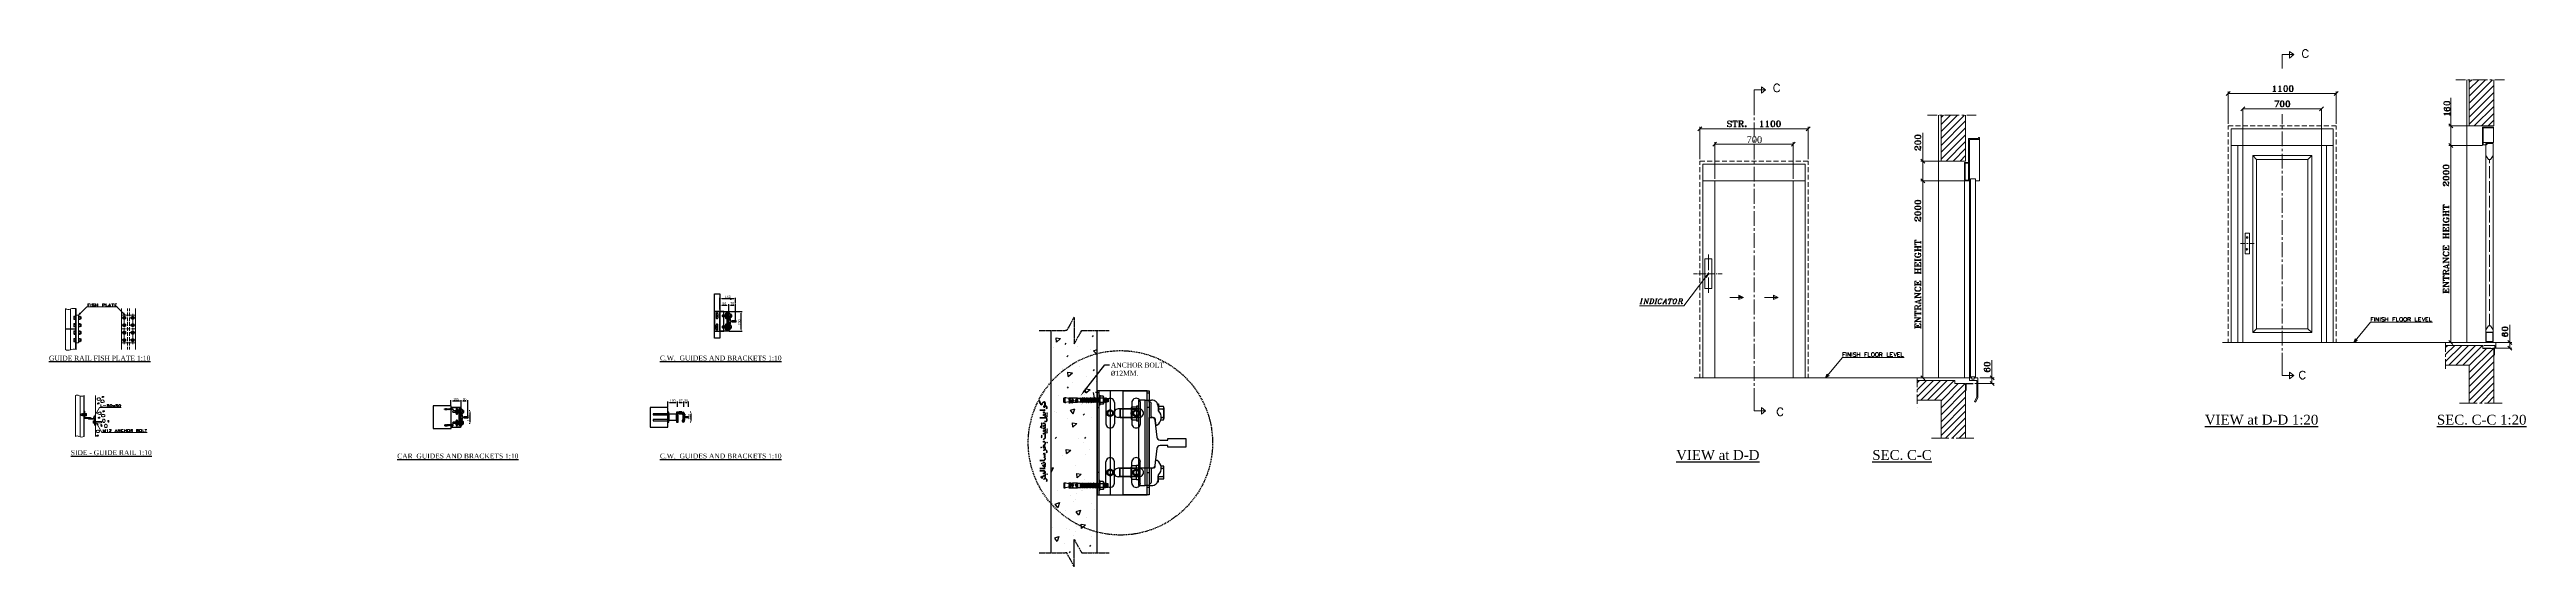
# Model space of a CAD drawing. Header units: millimetres. Extents: x -665 to 1025160, y -28012 to 4210.
# Drawn here: x 999969 to 1025160, y -1040 to 4210 of the extents above.
import ezdxf
from ezdxf import colors
from ezdxf.entities.mleader import LeaderData, LeaderLine
from ezdxf.math import Vec2, Vec3

# ---------------------------------------------------------------- set-up
doc = ezdxf.new("R2010")
doc.units = ezdxf.units.MM
doc.linetypes.add('ACAD_ISO02W100', pattern=[15, 12, -3])
for name, color, linetype in [('A-DIMS', 7, 'Continuous'), ('A-WALL', 7, 'Continuous'), ('PDF_0', 7, 'Continuous'), ('PDF_001', 7, 'Continuous'), ('PDF_gide rail', 7, 'Continuous'), ('PDF_SAS_STB_Side', 7, 'Continuous'), ('S-ANCHOR', 7, 'Continuous'), ('S-BEAM', 7, 'Continuous'), ('S-BRACKET', 7, 'Continuous'), ('S-CLIP', 7, 'Continuous'), ('S-RAIL', 7, 'Continuous')]:
    doc.layers.add(name, color=color, linetype=linetype)
doc.layers.add('DL', color=8, linetype='ACAD_ISO02W100', lineweight=0)
doc.styles.add('nassar2', font='cent.shx', dxfattribs={"height": 60})
doc.styles.add('SM_STANDARD', font='arial.ttf')
doc.dimstyles.new('ISO-25', dxfattribs={"dimtxt": 2.5, "dimasz": 2.5, "dimexe": 1.25, "dimexo": 0.625, "dimtad": 1, "dimtxsty": 'Standard', "dimcen": 2.5, "dimadec": 0, "dimazin": 0, "dimtfac": 1, "dimtmove": 0, "dimatfit": 3, "dimfxl": 1, "dimarcsym": 0})

# ---------------------------------------------------------------- blocks, each defined once
blk = doc.blocks.new('*D86')
at = {"layer": 'A-DIMS', "color": 0, "lineweight": -2, "transparency": 16777216}
for p, q in [((1004052, 598), (1004052, 650)), ((1004070, 640), (1004140, 640)), ((1004157, 598), (1004157, 650))]:
    blk.add_line(p, q, dxfattribs=at)
at = {"layer": 'A-DIMS', "color": 0, "transparency": 16777216}
for points in [[(1004070, 643), (1004070, 637), (1004052, 640)], [(1004140, 643), (1004140, 637), (1004157, 640)]]:
    blk.add_solid(points, dxfattribs=at)
at = {"layer": 'Defpoints', "color": 0, "transparency": 16777216}
for p in [(1004052, 590), (1004157, 640), (1004157, 590)]:
    blk.add_point(p, dxfattribs=at)
at = {"layer": 'A-DIMS', "color": 0, "transparency": 16777216, "insert": (1004104, 659), "char_height": 25, "attachment_point": 5}
blk.add_mtext('105', dxfattribs=at)
blk = doc.blocks.new('*D87')
at = {"layer": 'A-DIMS', "color": 0, "lineweight": -2, "transparency": 16777216}
for p, q in [((1004157, 496), (1004157, 650)), ((1004174, 640), (1004204, 640)), ((1004222, 489), (1004222, 650))]:
    blk.add_line(p, q, dxfattribs=at)
at = {"layer": 'A-DIMS', "color": 0, "transparency": 16777216}
for points in [[(1004174, 643), (1004174, 637), (1004157, 640)], [(1004204, 643), (1004204, 637), (1004222, 640)]]:
    blk.add_solid(points, dxfattribs=at)
at = {"layer": 'Defpoints', "color": 0, "transparency": 16777216}
for p in [(1004222, 640), (1004157, 488), (1004222, 481)]:
    blk.add_point(p, dxfattribs=at)
at = {"layer": 'A-DIMS', "color": 0, "transparency": 16777216, "insert": (1004190, 659), "char_height": 25, "attachment_point": 5}
blk.add_mtext('65', dxfattribs=at)
blk = doc.blocks.new('*D88')
at = {"layer": 'A-DIMS', "color": 0, "lineweight": -2, "transparency": 16777216}
for p, q in [((1004244, 540), (1004237, 540)), ((1004247, 428), (1004247, 523)), ((1004244, 410), (1004237, 410))]:
    blk.add_line(p, q, dxfattribs=at)
at = {"layer": 'A-DIMS', "color": 0, "transparency": 16777216}
for points in [[(1004244, 523), (1004250, 523), (1004247, 540)], [(1004244, 428), (1004250, 428), (1004247, 410)]]:
    blk.add_solid(points, dxfattribs=at)
at = {"layer": 'Defpoints', "color": 0, "transparency": 16777216}
for p in [(1004247, 540), (1004252, 540), (1004252, 410)]:
    blk.add_point(p, dxfattribs=at)
at = {"layer": 'A-DIMS', "color": 0, "transparency": 16777216, "insert": (1004228, 465), "char_height": 25, "attachment_point": 5, "rotation": 90}
blk.add_mtext('130', dxfattribs=at)
blk = doc.blocks.new('SM_RAIL_BRACKET_PLAN_T50_50_5_50x40x4_P4_C40x25x5_B8_CW_ARM_G100')
at = {"layer": 'S-BRACKET'}
for points in [[(0, -50), (4, -50), (4, 50), (0, 50)], [(4, 46), (44, 46), (44, 50), (4, 50)], [(14, 42), (54, 42), (54, 46), (14, 46)], [(54, -50), (58, -50), (58, 50), (54, 50)], [(58, -25), (62, -25), (62, 25), (58, 25)]]:
    blk.add_lwpolyline(points, close=True, dxfattribs=at)
at = {"layer": 'S-CLIP'}
for points in [[(15, 50), (31, 50), (31, 56.5), (15, 56.5)], [(15, 34), (31, 34), (31, 42), (15, 42)], [(18, 34), (28, 34), (28, 56.5), (18, 56.5)], [(27, 50), (43, 50), (43, 56.5), (27, 56.5)], [(27, 34), (43, 34), (43, 42), (27, 42)], [(30, 34), (40, 34), (40, 56.5), (30, 56.5)], [(47.6, 29.6), (54, 29.6), (54, 42.4), (47.6, 42.4)], [(47.6, 32), (68.2, 32), (68.2, 40), (47.6, 40)], [(58, 25), (58, 42), (63, 42), (63, 30), (72, 30), (72, 17), (67, 17), (67, 25)], [(63, 29.6), (68.2, 29.6), (68.2, 42.4), (63, 42.4)], [(47.6, -42.4), (54, -42.4), (54, -29.6), (47.6, -29.6)], [(47.6, -40), (68.2, -40), (68.2, -32), (47.6, -32)], [(58, -25), (58, -42), (63, -42), (63, -30), (72, -30), (72, -17), (67, -17), (67, -25)], [(63, -42.4), (68.2, -42.4), (68.2, -29.6), (63, -29.6)]]:
    blk.add_lwpolyline(points, close=True, dxfattribs=at)
blk = doc.blocks.new('SM_RAIL_T50_50_5')
at = {"layer": 'S-RAIL'}
blk.add_lwpolyline([(0, -25), (5, -25), (5, -2.5), (50, -2.5), (50, 2.5), (5, 2.5), (5, 25), (0, 25)], close=True, dxfattribs=at)
blk = doc.blocks.new('*D89')
at = {"layer": 'A-DIMS', "color": 0, "lineweight": -2, "transparency": 16777216}
for p, q in [((1006257, 582), (1006257, 635)), ((1006274, 625), (1006340, 625)), ((1006357, 582), (1006357, 635))]:
    blk.add_line(p, q, dxfattribs=at)
at = {"layer": 'A-DIMS', "color": 0, "transparency": 16777216}
for points in [[(1006274, 628), (1006274, 622), (1006257, 625)], [(1006340, 628), (1006340, 622), (1006357, 625)]]:
    blk.add_solid(points, dxfattribs=at)
at = {"layer": 'Defpoints', "color": 0, "transparency": 16777216}
for p in [(1006257, 575), (1006357, 625), (1006357, 575)]:
    blk.add_point(p, dxfattribs=at)
at = {"layer": 'A-DIMS', "color": 0, "transparency": 16777216, "insert": (1006307, 644), "char_height": 25, "attachment_point": 5}
blk.add_mtext('100', dxfattribs=at)
blk = doc.blocks.new('*D90')
at = {"layer": 'A-DIMS', "color": 0, "lineweight": -2, "transparency": 16777216}
for p, q in [((1006357, 582), (1006357, 635)), ((1006374, 625), (1006402, 625)), ((1006419, 582), (1006419, 635))]:
    blk.add_line(p, q, dxfattribs=at)
at = {"layer": 'A-DIMS', "color": 0, "transparency": 16777216}
for points in [[(1006374, 628), (1006374, 622), (1006357, 625)], [(1006402, 628), (1006402, 622), (1006419, 625)]]:
    blk.add_solid(points, dxfattribs=at)
at = {"layer": 'Defpoints', "color": 0, "transparency": 16777216}
for p in [(1006357, 575), (1006419, 625), (1006419, 575)]:
    blk.add_point(p, dxfattribs=at)
at = {"layer": 'A-DIMS', "color": 0, "transparency": 16777216, "insert": (1006388, 644), "char_height": 25, "attachment_point": 5}
blk.add_mtext('62', dxfattribs=at)
blk = doc.blocks.new('*D91')
at = {"layer": 'A-DIMS', "color": 0, "lineweight": -2, "transparency": 16777216}
for p, q in [((1006419, 582), (1006419, 635)), ((1006436, 625), (1006452, 625)), ((1006469, 582), (1006469, 635))]:
    blk.add_line(p, q, dxfattribs=at)
at = {"layer": 'A-DIMS', "color": 0, "transparency": 16777216}
for points in [[(1006436, 628), (1006436, 622), (1006419, 625)], [(1006452, 628), (1006452, 622), (1006469, 625)]]:
    blk.add_solid(points, dxfattribs=at)
at = {"layer": 'Defpoints', "color": 0, "transparency": 16777216}
for p in [(1006419, 575), (1006469, 625), (1006469, 575)]:
    blk.add_point(p, dxfattribs=at)
at = {"layer": 'A-DIMS', "color": 0, "transparency": 16777216, "insert": (1006444, 644), "char_height": 25, "attachment_point": 5}
blk.add_mtext('50', dxfattribs=at)
blk = doc.blocks.new('*D92')
at = {"layer": 'A-DIMS', "color": 0, "lineweight": -2, "transparency": 16777216}
for p, q in [((1006492, 525), (1006484, 525)), ((1006494, 443), (1006494, 508)), ((1006492, 425), (1006484, 425))]:
    blk.add_line(p, q, dxfattribs=at)
at = {"layer": 'A-DIMS', "color": 0, "transparency": 16777216}
for points in [[(1006491, 508), (1006497, 508), (1006494, 525)], [(1006491, 443), (1006497, 443), (1006494, 425)]]:
    blk.add_solid(points, dxfattribs=at)
at = {"layer": 'Defpoints', "color": 0, "transparency": 16777216}
for p in [(1006494, 525), (1006499, 525), (1006499, 425)]:
    blk.add_point(p, dxfattribs=at)
at = {"layer": 'A-DIMS', "color": 0, "transparency": 16777216, "insert": (1006475, 480), "char_height": 25, "attachment_point": 5, "rotation": 90}
blk.add_mtext('100', dxfattribs=at)
blk = doc.blocks.new('*D100')
at = {"layer": 'A-DIMS', "color": 0, "lineweight": -2, "transparency": 16777216}
for p, q in [((1006787, 1571), (1006787, 1624)), ((1006805, 1614), (1006859, 1614)), ((1006877, 1571), (1006877, 1624))]:
    blk.add_line(p, q, dxfattribs=at)
at = {"layer": 'A-DIMS', "color": 0, "transparency": 16777216}
for points in [[(1006805, 1616), (1006805, 1611), (1006787, 1614)], [(1006859, 1616), (1006859, 1611), (1006877, 1614)]]:
    blk.add_solid(points, dxfattribs=at)
at = {"layer": 'Defpoints', "color": 0, "transparency": 16777216}
for p in [(1006787, 1564), (1006877, 1614), (1006877, 1564)]:
    blk.add_point(p, dxfattribs=at)
at = {"layer": 'A-DIMS', "color": 0, "transparency": 16777216, "insert": (1006832, 1632), "char_height": 25, "attachment_point": 5}
blk.add_mtext('90', dxfattribs=at)
blk = doc.blocks.new('*D101')
at = {"layer": 'A-DIMS', "color": 0, "lineweight": -2, "transparency": 16777216}
for p, q in [((1006877, 1470), (1006877, 1624)), ((1006894, 1614), (1006930, 1614)), ((1006947, 1458), (1006947, 1624))]:
    blk.add_line(p, q, dxfattribs=at)
at = {"layer": 'A-DIMS', "color": 0, "transparency": 16777216}
for points in [[(1006894, 1616), (1006894, 1611), (1006877, 1614)], [(1006930, 1616), (1006930, 1611), (1006947, 1614)]]:
    blk.add_solid(points, dxfattribs=at)
at = {"layer": 'Defpoints', "color": 0, "transparency": 16777216}
for p in [(1006947, 1614), (1006877, 1462), (1006947, 1450)]:
    blk.add_point(p, dxfattribs=at)
at = {"layer": 'A-DIMS', "color": 0, "transparency": 16777216, "insert": (1006912, 1632), "char_height": 25, "attachment_point": 5}
blk.add_mtext('70', dxfattribs=at)
blk = doc.blocks.new('*D102')
at = {"layer": 'A-DIMS', "color": 0, "lineweight": -2, "transparency": 16777216}
for p, q in [((1006740, 1548), (1007013, 1548)), ((1007003, 1366), (1007003, 1531)), ((1006881, 1348), (1007013, 1348))]:
    blk.add_line(p, q, dxfattribs=at)
at = {"layer": 'A-DIMS', "color": 0, "transparency": 16777216}
for points in [[(1007000, 1531), (1007006, 1531), (1007003, 1548)], [(1007000, 1366), (1007006, 1366), (1007003, 1348)]]:
    blk.add_solid(points, dxfattribs=at)
at = {"layer": 'Defpoints', "color": 0, "transparency": 16777216}
for p in [(1006732, 1548), (1007003, 1548), (1006873, 1348)]:
    blk.add_point(p, dxfattribs=at)
at = {"layer": 'A-DIMS', "color": 0, "transparency": 16777216, "insert": (1006984, 1439), "char_height": 25, "attachment_point": 5, "rotation": 90}
blk.add_mtext('200', dxfattribs=at)
blk = doc.blocks.new('*D104')
at = {"layer": 'A-DIMS', "color": 0, "lineweight": -2, "transparency": 16777216}
for p, q in [((1006787, 1621), (1006787, 1689)), ((1006930, 1679), (1006805, 1679)), ((1006947, 1631), (1006947, 1689))]:
    blk.add_line(p, q, dxfattribs=at)
at = {"layer": 'A-DIMS', "color": 0, "transparency": 16777216}
for points in [[(1006805, 1682), (1006805, 1676), (1006787, 1679)], [(1006930, 1682), (1006930, 1676), (1006947, 1679)]]:
    blk.add_solid(points, dxfattribs=at)
at = {"layer": 'Defpoints', "color": 0, "transparency": 16777216}
for p in [(1006787, 1679), (1006787, 1614), (1006947, 1624)]:
    blk.add_point(p, dxfattribs=at)
at = {"layer": 'A-DIMS', "color": 0, "transparency": 16777216, "insert": (1006867, 1698), "char_height": 25, "attachment_point": 5}
blk.add_mtext('160', dxfattribs=at)

msp = doc.modelspace()

# ---------------------------------------------------------------- hatches: boundary and pattern name
h = msp.add_hatch()
h.set_pattern_fill('GOST_GLASS', color=256, scale=15)
h.set_pattern_definition([(45, (0, 0), (1909.188, 0), [1125, -1575]), (45, (477.3, 0), (1909.188, 0), [450, -2250]), (45, (0, 477.3), (1909.188, 0), [450, -2250])])
h.paths.add_polyline_path([(1022415.539, 1374.294), (1022935.289, 1374.294), (1022935.289, 3094.713), (1022415.539, 3094.713)])
at = {"transparency": 33554666}
msp.add_hatch(color=7, dxfattribs=at).paths.add_polyline_path([(1016820.484, 1896.788), (1016839.229, 1933.235), (1016809.03, 1905.119)])
h = msp.add_hatch(color=256)
h.dxf.hatch_style = 1
h.paths.add_polyline_path([(1017501.214, 1713.711), (1017501.214, 1691.644), (1017549.484, 1691.644)])
h.paths.add_polyline_path([(1017149.524, 1713.711), (1017149.524, 1691.644), (1017197.795, 1691.644)])
h = msp.add_hatch(color=256)
h.dxf.hatch_style = 1
h.paths.add_polyline_path([(1017149.524, 1691.644), (1017197.795, 1691.644), (1017149.524, 1713.711)])

# ---------------------------------------------------------------- linework, layer by layer
at = {"color": 7, "linetype": 'Continuous', "lineweight": 20, "transparency": 33554666}
for p, q in [((1022225.289, 3234.713, -137), (1022225.289, 1234.294, -137)), ((1023075.289, 3234.713, -137), (1023075.289, 1234.294, -137)), ((1023125.289, 3234.713, -137), (1023125.289, 1234.294, -137)), ((1024744.915, 3134.713, -137), (1024773.408, 3094.713, -137)), ((1024773.408, 3094.713, -137), (1024793.856, 3094.713, -137)), ((1024822.349, 3134.713, -137), (1024793.856, 3094.713, -137)), ((1022299.899, 2239.025, -137), (1022252.507, 2239.025, -137)), ((1022330.125, 2239.025, -137), (1022311.84, 2239.025, -137)), ((1022340.705, 2239.025, -137), (1022390.28, 2239.025, -137)), ((1024744.915, 1364.493, -137), (1024773.408, 1404.493, -137)), ((1024773.408, 1404.493, -137), (1024793.856, 1404.493, -137)), ((1024822.349, 1364.493, -137), (1024793.856, 1404.493, -137))]:
    msp.add_line(p, q, dxfattribs=at)
for p, q in [((1017149.524, 1713.711, -137), (1017149.524, 1669.578, -137)), ((1017501.214, 1713.711, -137), (1017501.214, 1669.578, -137)), ((1006947.28, 1456.552), (1006947.28, 1440.552)), ((1010206.576, 1281.239, -137), (1010251.599, 1273.294, -137)), ((1010206.576, 1281.239, -137), (1010251.599, 1273.294, -137)), ((1010576.866, 1293.27, -137), (1010587.801, 1306.825, -137)), ((1010576.866, 1293.27, -137), (1010587.801, 1306.825, -137)), ((1010298.802, 1212.606, -137), (1010309.737, 1226.162, -137)), ((1010298.802, 1212.606, -137), (1010309.737, 1226.162, -137)), ((1010316.356, 1087.121, -137), (1010327.291, 1100.676, -137)), ((1010316.356, 1087.121, -137), (1010327.291, 1100.676, -137)), ((1010321.919, 771.299, -137), (1010332.854, 784.854, -137)), ((1010321.919, 771.299, -137), (1010332.854, 784.854, -137)), ((1010506.059, 764.973, -137), (1010551.082, 757.028, -137)), ((1010506.059, 764.973, -137), (1010551.082, 757.028, -137)), ((1010586.459, 946.069, -137), (1010597.394, 959.624, -137)), ((1010586.459, 946.069, -137), (1010597.394, 959.624, -137)), ((1010482.39, 494.446, -137), (1010493.325, 508.001, -137)), ((1010482.39, 494.446, -137), (1010493.325, 508.001, -137)), ((1004222, 483), (1004222, 467)), ((1010198.007, 259.735, -137), (1010208.942, 273.291, -137)), ((1010198.007, 259.735, -137), (1010208.942, 273.291, -137)), ((1010499.141, 259.735, -137), (1010510.076, 273.291, -137)), ((1010499.141, 259.735, -137), (1010510.076, 273.291, -137)), ((1010309.322, 148.169, -137), (1010354.345, 140.224, -137)), ((1010309.322, 148.169, -137), (1010354.345, 140.224, -137)), ((1010416.202, -96.246, -137), (1010461.225, -104.853, -137)), ((1010416.202, -96.246, -137), (1010461.225, -104.853, -137)), ((1010240.807, -392.426, -137), (1010222.268, -444.732, -137)), ((1010240.807, -392.426, -137), (1010222.268, -444.732, -137)), ((1010454.604, -469.009, -137), (1010436.065, -521.315, -137)), ((1010454.604, -469.009, -137), (1010436.065, -521.315, -137)), ((1010235.428, -736.377, -137), (1010216.889, -788.683, -137)), ((1010235.428, -736.377, -137), (1010216.889, -788.683, -137)), ((1010461.225, -611.361, -137), (1010506.248, -619.306, -137)), ((1010461.225, -611.361, -137), (1010506.248, -619.306, -137)), ((1010341.714, -901.151, -137), (1010352.649, -887.596, -137)), ((1010341.714, -901.151, -137), (1010352.649, -887.596, -137)), ((1010548.022, -837.176, -137), (1010558.957, -823.62, -137)), ((1010548.022, -837.176, -137), (1010558.957, -823.62, -137))]:
    msp.add_line(p, q)
at = {"color": 7, "linetype": 'Continuous', "lineweight": 20, "transparency": 33554666, "elevation": -137}
for points in [[(1022675.414, 4159.424), (1022793.086, 4159.424), (1022793.086, 4159.424)], [(1022675.414, 4018.843), (1022675.414, 4159.424), (1022675.414, 4159.424)], [(1022750.391, 4190.665), (1022793.086, 4159.424), (1022750.391, 4124.019)], [(1022750.391, 4190.665), (1022750.391, 4124.019), (1022750.391, 4124.019)], [(1022938.662, 4190.004), (1022934.497, 4198.335), (1022927.207, 4205.624), (1022919.918, 4209.79), (1022904.298, 4209.79), (1022897.008, 4205.624), (1022889.719, 4198.335), (1022885.553, 4190.004), (1022881.388, 4178.549), (1022881.388, 4159.805), (1022885.553, 4148.35), (1022889.719, 4141.061), (1022897.008, 4132.73), (1022904.298, 4129.606), (1022919.918, 4129.606), (1022927.207, 4132.73), (1022934.497, 4141.061), (1022938.662, 4148.35)], [(1017303.667, 3801.403), (1017421.339, 3801.403), (1017421.339, 3801.403)], [(1017303.667, 3660.822), (1017303.667, 3801.403), (1017303.667, 3801.403)], [(1017378.644, 3832.643), (1017421.339, 3801.403), (1017378.644, 3765.998)], [(1017378.644, 3832.643), (1017378.644, 3765.998), (1017378.644, 3765.998)], [(1017562.725, 3840.974), (1017558.559, 3849.305), (1017551.27, 3856.594), (1017543.98, 3860.76), (1017528.36, 3860.76), (1017521.071, 3856.594), (1017513.782, 3849.305), (1017509.616, 3840.974), (1017505.451, 3829.519), (1017505.451, 3810.775), (1017509.616, 3799.32), (1017513.782, 3792.031), (1017521.071, 3783.7), (1017528.36, 3780.576), (1017543.98, 3780.576), (1017551.27, 3783.7), (1017558.559, 3792.031), (1017562.725, 3799.32)], [(1022145.371, 3783.5), (1022105.8, 3742.887), (1022105.8, 3742.887)], [(1022125.585, 3454.436), (1022125.585, 3783.5), (1022125.585, 3783.5)], [(1022581.318, 3783.5), (1022610.476, 3783.5), (1022610.476, 3783.5)], [(1022599.021, 3783.5), (1022599.021, 3842.856), (1022590.69, 3834.526), (1022584.442, 3832.443)], [(1022593.814, 3785.582), (1022587.566, 3783.5), (1022587.566, 3783.5)], [(1022593.814, 3789.748), (1022590.69, 3783.5), (1022590.69, 3783.5)], [(1022593.814, 3837.65), (1022593.814, 3783.5), (1022593.814, 3783.5)], [(1022595.897, 3837.65), (1022595.897, 3785.582), (1022595.897, 3785.582)], [(1022599.021, 3789.748), (1022601.104, 3783.5), (1022601.104, 3783.5)], [(1022599.021, 3785.582), (1022605.269, 3783.5), (1022605.269, 3783.5)], [(1022638.592, 3783.5), (1022667.749, 3783.5), (1022667.749, 3783.5)], [(1022656.295, 3783.5), (1022656.295, 3842.856), (1022647.964, 3834.526), (1022641.716, 3832.443)], [(1022650.047, 3785.582), (1022644.84, 3783.5), (1022644.84, 3783.5)], [(1022650.047, 3789.748), (1022647.964, 3783.5), (1022647.964, 3783.5)], [(1022650.047, 3837.65), (1022650.047, 3783.5), (1022650.047, 3783.5)], [(1022653.171, 3837.65), (1022653.171, 3785.582), (1022653.171, 3785.582)], [(1022656.295, 3789.748), (1022659.419, 3783.5), (1022659.419, 3783.5)], [(1022656.295, 3785.582), (1022661.501, 3783.5), (1022661.501, 3783.5)], [(1022698.99, 3837.65), (1022695.866, 3832.443), (1022693.783, 3820.988), (1022693.783, 3806.409), (1022695.866, 3794.955), (1022698.99, 3789.748)], [(1022707.32, 3842.856), (1022701.072, 3840.774), (1022698.99, 3834.526), (1022695.866, 3820.988), (1022695.866, 3806.409), (1022698.99, 3791.831), (1022701.072, 3785.582), (1022707.32, 3783.5)], [(1022713.569, 3783.5), (1022718.775, 3785.582), (1022721.899, 3791.831), (1022725.023, 3806.409), (1022725.023, 3820.988), (1022721.899, 3834.526), (1022718.775, 3840.774), (1022713.569, 3842.856)], [(1022721.899, 3789.748), (1022725.023, 3794.955), (1022727.106, 3806.409), (1022727.106, 3820.988), (1022725.023, 3832.443), (1022721.899, 3837.65)], [(1022756.264, 3837.65), (1022753.14, 3832.443), (1022750.016, 3820.988), (1022750.016, 3806.409), (1022753.14, 3794.955), (1022756.264, 3789.748)], [(1022764.594, 3842.856), (1022759.388, 3840.774), (1022756.264, 3834.526), (1022753.14, 3820.988), (1022753.14, 3806.409), (1022756.264, 3791.831), (1022759.388, 3785.582), (1022764.594, 3783.5)], [(1022769.801, 3783.5), (1022776.049, 3785.582), (1022779.173, 3791.831), (1022781.256, 3806.409), (1022781.256, 3820.988), (1022779.173, 3834.526), (1022776.049, 3840.774), (1022769.801, 3842.856)], [(1022779.173, 3789.748), (1022781.256, 3794.955), (1022784.38, 3806.409), (1022784.38, 3820.988), (1022781.256, 3832.443), (1022779.173, 3837.65)], [(1023205.457, 3742.887), (1023245.028, 3783.5), (1023245.028, 3783.5)], [(1023225.243, 3454.436), (1023225.243, 3783.5), (1023225.243, 3783.5)], [(1024440.489, 3903.254), (1024538.375, 3903.254), (1024538.375, 3903.254)], [(1024552.954, 1234.294), (1024552.954, 3903.254), (1024552.954, 3903.254)], [(1024562.326, 3903.254), (1024588.359, 3903.254), (1024588.359, 3903.254)], [(1024577.946, 3434.65), (1024577.946, 3903.254), (1024577.946, 3903.254)], [(1024577.946, 3878.262), (1024602.938, 3903.254), (1024602.938, 3903.254)], [(1024577.946, 3807.451), (1024673.749, 3903.254), (1024673.749, 3903.254)], [(1024577.946, 3736.639), (1024744.561, 3903.254), (1024744.561, 3903.254)], [(1024577.946, 3665.828), (1024815.372, 3903.254), (1024815.372, 3903.254)], [(1024577.946, 3595.017), (1024827.868, 3844.939), (1024827.868, 3844.939)], [(1024612.31, 3903.254), (1024762.264, 3903.254), (1024762.264, 3903.254)], [(1024788.297, 3903.254), (1024812.248, 3903.254), (1024812.248, 3903.254)], [(1024827.868, 3434.65), (1024827.868, 3903.254), (1024827.868, 3903.254)], [(1024838.282, 3903.254), (1024936.168, 3903.254), (1024936.168, 3903.254)], [(1017303.667, 3544.192), (1017303.667, 3694.145), (1017303.667, 3694.145)], [(1019068.742, 3545.233), (1019166.628, 3545.233), (1019166.628, 3545.233)], [(1019181.207, 876.273), (1019181.207, 3545.233), (1019181.207, 3545.233)], [(1019190.579, 3545.233), (1019216.613, 3545.233), (1019216.613, 3545.233)], [(1019206.199, 3076.629), (1019206.199, 3545.233), (1019206.199, 3545.233)], [(1019206.199, 3520.241), (1019231.191, 3545.233), (1019231.191, 3545.233)], [(1019206.199, 3449.43), (1019302.003, 3545.233), (1019302.003, 3545.233)], [(1019206.199, 3378.618), (1019372.814, 3545.233), (1019372.814, 3545.233)], [(1019206.199, 3307.807), (1019443.625, 3545.233), (1019443.625, 3545.233)], [(1019240.564, 3545.233), (1019390.517, 3545.233), (1019390.517, 3545.233)], [(1019416.55, 3545.233), (1019440.501, 3545.233), (1019440.501, 3545.233)], [(1019456.121, 3076.629), (1019456.121, 3545.233), (1019456.121, 3545.233)], [(1019466.535, 3545.233), (1019564.421, 3545.233), (1019564.421, 3545.233)], [(1022125.585, 3763.714), (1023225.243, 3763.714), (1023225.243, 3763.714)], [(1022295.064, 3628.34), (1022255.493, 3587.727), (1022255.493, 3587.727)], [(1022275.539, 3234.713), (1022275.539, 3608.554), (1022275.539, 3608.554)], [(1022275.786, 3608.554), (1023075.289, 3608.554), (1023075.289, 3608.554)], [(1022639.807, 3687.108), (1022600.174, 3687.108), (1022600.174, 3690.321), (1022643.021, 3690.321), (1022611.957, 3624.981), (1022609.815, 3624.981), (1022639.807, 3690.321)], [(1022663.959, 3682.49), (1022660.835, 3676.242), (1022657.711, 3665.828), (1022657.711, 3650.208), (1022660.835, 3639.795), (1022663.959, 3633.547)], [(1022672.29, 3687.696), (1022667.083, 3685.614), (1022663.959, 3679.366), (1022660.835, 3665.828), (1022660.835, 3650.208), (1022663.959, 3636.671), (1022667.083, 3630.423), (1022672.29, 3628.34)], [(1022675.414, 3452.353), (1022675.414, 3554.405), (1022675.414, 3554.405)], [(1022677.497, 3628.34), (1022683.745, 3630.423), (1022686.869, 3636.671), (1022688.951, 3650.208), (1022688.951, 3665.828), (1022686.869, 3679.366), (1022683.745, 3685.614), (1022677.497, 3687.696)], [(1022686.869, 3633.547), (1022688.951, 3639.795), (1022692.075, 3650.208), (1022692.075, 3665.828), (1022688.951, 3676.242), (1022686.869, 3682.49)], [(1022721.233, 3682.49), (1022718.109, 3676.242), (1022714.985, 3665.828), (1022714.985, 3650.208), (1022718.109, 3639.795), (1022721.233, 3633.547)], [(1022721.233, 3682.49), (1022718.109, 3676.242), (1022714.985, 3665.828), (1022714.985, 3650.208), (1022718.109, 3639.795), (1022721.233, 3633.547)], [(1022729.564, 3687.696), (1022724.357, 3685.614), (1022721.233, 3679.366), (1022718.109, 3665.828), (1022718.109, 3650.208), (1022721.233, 3636.671), (1022724.357, 3630.423), (1022729.564, 3628.34)], [(1022729.564, 3687.696), (1022724.357, 3685.614), (1022721.233, 3679.366), (1022718.109, 3665.828), (1022718.109, 3650.208), (1022721.233, 3636.671), (1022724.357, 3630.423), (1022729.564, 3628.34)], [(1022734.77, 3628.34), (1022741.019, 3630.423), (1022744.143, 3636.671), (1022746.225, 3650.208), (1022746.225, 3665.828), (1022744.143, 3679.366), (1022741.019, 3685.614), (1022734.77, 3687.696)], [(1022734.77, 3628.34), (1022741.019, 3630.423), (1022744.143, 3636.671), (1022746.225, 3650.208), (1022746.225, 3665.828), (1022744.143, 3679.366), (1022741.019, 3685.614), (1022734.77, 3687.696)], [(1022744.143, 3633.547), (1022746.225, 3639.795), (1022749.349, 3650.208), (1022749.349, 3665.828), (1022746.225, 3676.242), (1022744.143, 3682.49)], [(1022744.143, 3633.547), (1022746.225, 3639.795), (1022749.349, 3650.208), (1022749.349, 3665.828), (1022746.225, 3676.242), (1022744.143, 3682.49)], [(1023055.504, 3588.248), (1023095.075, 3628.86), (1023095.075, 3628.86)], [(1023075.289, 3234.713), (1023075.289, 3608.554), (1023075.289, 3608.554)], [(1024379.954, 3666.84), (1024376.83, 3673.088), (1024371.623, 3675.17), (1024357.044, 3678.294), (1024342.465, 3678.294), (1024327.887, 3675.17), (1024322.68, 3673.088), (1024319.556, 3666.84)], [(1024319.556, 3661.633), (1024322.68, 3655.385), (1024327.887, 3652.261), (1024342.465, 3649.137), (1024357.044, 3649.137), (1024371.623, 3652.261), (1024376.83, 3655.385), (1024379.954, 3661.633)], [(1024379.459, 3559.376), (1024320.103, 3559.376), (1024328.434, 3551.045), (1024330.516, 3544.797)], [(1024327.388, 3618.561), (1024327.388, 3616.478), (1024330.512, 3613.354), (1024332.595, 3613.354), (1024336.76, 3616.478), (1024336.76, 3618.561), (1024332.595, 3621.685), (1024330.512, 3621.685), (1024325.305, 3618.561), (1024322.181, 3613.354), (1024322.181, 3603.982), (1024325.305, 3596.693), (1024330.512, 3590.445), (1024336.76, 3587.321), (1024347.174, 3584.197), (1024364.876, 3584.197), (1024373.207, 3587.321), (1024379.455, 3592.527), (1024381.538, 3601.899), (1024381.538, 3607.106), (1024379.455, 3616.478), (1024373.207, 3621.685), (1024364.876, 3623.768), (1024361.752, 3623.768), (1024353.422, 3621.685), (1024347.174, 3616.478), (1024345.091, 3607.106), (1024345.091, 3601.899), (1024347.174, 3596.693), (1024350.298, 3592.527), (1024356.546, 3590.445)], [(1024322.181, 3603.982), (1024325.305, 3598.775), (1024327.388, 3596.693), (1024332.595, 3592.527), (1024345.091, 3590.445), (1024364.876, 3590.445), (1024373.207, 3592.527), (1024379.455, 3596.693), (1024381.538, 3601.899)], [(1024325.31, 3556.252), (1024377.377, 3556.252), (1024377.377, 3556.252)], [(1024325.31, 3554.169), (1024379.459, 3554.169), (1024379.459, 3554.169)], [(1024374.747, 3675.17), (1024368.499, 3678.294), (1024357.044, 3681.418), (1024342.465, 3681.418), (1024332.052, 3678.294), (1024325.804, 3675.17)], [(1024325.804, 3652.261), (1024332.052, 3649.137), (1024342.465, 3647.054), (1024357.044, 3647.054), (1024368.499, 3649.137), (1024374.747, 3652.261)], [(1024330.512, 3592.527), (1024336.76, 3590.445), (1024347.174, 3587.321), (1024364.876, 3587.321), (1024373.207, 3590.445), (1024376.331, 3592.527)], [(1024381.538, 3607.106), (1024379.455, 3613.354), (1024376.331, 3616.478), (1024368, 3618.561), (1024358.628, 3618.561), (1024350.298, 3616.478), (1024347.174, 3613.354), (1024345.091, 3607.106)], [(1024373.207, 3618.561), (1024368, 3621.685), (1024358.628, 3621.685), (1024353.422, 3618.561)], [(1024373.211, 3559.376), (1024379.459, 3561.459), (1024379.459, 3561.459)], [(1024373.211, 3554.169), (1024379.459, 3551.045), (1024379.459, 3551.045)], [(1024377.377, 3559.376), (1024379.459, 3565.624), (1024379.459, 3565.624)], [(1024377.377, 3554.169), (1024379.459, 3547.921), (1024379.459, 3547.921)], [(1024379.459, 3541.673), (1024379.459, 3570.831), (1024379.459, 3570.831)], [(1024391.546, 3234.713), (1024391.546, 3434.65), (1024391.546, 3721.019)], [(1024577.946, 3524.206), (1024827.868, 3774.128), (1024827.868, 3774.128)], [(1024577.946, 3453.394), (1024827.868, 3703.316), (1024827.868, 3703.316)], [(1024628.972, 3434.65), (1024827.868, 3632.505), (1024827.868, 3632.505)], [(1024700.824, 3434.65), (1024827.868, 3561.694), (1024827.868, 3561.694)], [(1016773.624, 3425.479), (1016734.053, 3384.866), (1016734.053, 3384.866)], [(1016753.839, 3096.415), (1016753.839, 3425.479), (1016753.839, 3425.479)], [(1016753.839, 3405.693), (1017853.496, 3405.693), (1017853.496, 3405.693)], [(1017070.407, 3476.504), (1017073.531, 3484.835), (1017073.531, 3468.174), (1017070.407, 3476.504), (1017065.2, 3482.752), (1017055.828, 3484.835), (1017047.497, 3484.835), (1017039.166, 3482.752), (1017033.96, 3476.504), (1017033.96, 3468.174), (1017036.042, 3462.967), (1017045.414, 3456.719), (1017062.076, 3451.512), (1017067.283, 3448.388), (1017070.407, 3442.14), (1017070.407, 3433.809), (1017067.283, 3427.561)], [(1017039.166, 3482.752), (1017036.042, 3476.504), (1017036.042, 3471.298), (1017039.166, 3465.05), (1017045.414, 3462.967), (1017062.076, 3456.719), (1017070.407, 3451.512), (1017073.531, 3445.264), (1017073.531, 3436.933), (1017070.407, 3431.727), (1017067.283, 3427.561), (1017059.993, 3425.479), (1017050.621, 3425.479), (1017042.29, 3427.561), (1017036.042, 3433.809), (1017033.96, 3442.14), (1017033.96, 3425.479), (1017036.042, 3433.809)], [(1017036.042, 3468.174), (1017039.166, 3462.967), (1017045.414, 3459.843), (1017062.076, 3453.595), (1017067.283, 3451.512), (1017070.407, 3445.264)], [(1017087.068, 3484.835), (1017087.068, 3468.174), (1017087.068, 3468.174)], [(1017133.928, 3468.174), (1017133.928, 3484.835), (1017087.068, 3484.835)], [(1017091.233, 3484.835), (1017087.068, 3468.174), (1017087.068, 3468.174)], [(1017093.316, 3484.835), (1017087.068, 3476.504), (1017087.068, 3476.504)], [(1017096.44, 3484.835), (1017087.068, 3479.628), (1017087.068, 3479.628)], [(1017102.688, 3484.835), (1017087.068, 3482.752), (1017087.068, 3482.752)], [(1017099.564, 3425.479), (1017122.474, 3425.479), (1017122.474, 3425.479)], [(1017107.895, 3427.561), (1017102.688, 3425.479), (1017102.688, 3425.479)], [(1017107.895, 3431.727), (1017104.771, 3425.479), (1017104.771, 3425.479)], [(1017107.895, 3484.835), (1017107.895, 3425.479), (1017107.895, 3425.479)], [(1017111.019, 3482.752), (1017111.019, 3427.561), (1017111.019, 3427.561)], [(1017113.102, 3484.835), (1017113.102, 3425.479), (1017113.102, 3425.479)], [(1017113.102, 3431.727), (1017116.226, 3425.479), (1017116.226, 3425.479)], [(1017113.102, 3427.561), (1017119.35, 3425.479), (1017119.35, 3425.479)], [(1017119.35, 3484.835), (1017133.928, 3482.752), (1017133.928, 3482.752)], [(1017124.556, 3484.835), (1017133.928, 3479.628), (1017133.928, 3479.628)], [(1017127.68, 3484.835), (1017133.928, 3476.504), (1017133.928, 3476.504)], [(1017130.804, 3484.835), (1017133.928, 3468.174), (1017133.928, 3468.174)], [(1017145.383, 3484.835), (1017179.747, 3484.835), (1017187.037, 3482.752), (1017191.202, 3479.628), (1017193.285, 3474.422), (1017193.285, 3468.174), (1017191.202, 3462.967), (1017187.037, 3459.843), (1017179.747, 3456.719), (1017159.962, 3456.719)], [(1017145.383, 3425.479), (1017167.251, 3425.479), (1017167.251, 3425.479)], [(1017147.466, 3484.835), (1017153.714, 3482.752), (1017153.714, 3482.752)], [(1017153.714, 3427.561), (1017147.466, 3425.479), (1017147.466, 3425.479)], [(1017150.59, 3484.835), (1017153.714, 3479.628), (1017153.714, 3479.628)], [(1017153.714, 3431.727), (1017150.59, 3425.479), (1017150.59, 3425.479)], [(1017153.714, 3484.835), (1017153.714, 3425.479), (1017153.714, 3425.479)], [(1017155.797, 3482.752), (1017155.797, 3427.561), (1017155.797, 3427.561)], [(1017159.962, 3484.835), (1017159.962, 3425.479), (1017159.962, 3425.479)], [(1017162.045, 3484.835), (1017159.962, 3479.628), (1017159.962, 3479.628)], [(1017165.169, 3484.835), (1017159.962, 3482.752), (1017159.962, 3482.752)], [(1017159.962, 3431.727), (1017162.045, 3425.479), (1017162.045, 3425.479)], [(1017159.962, 3427.561), (1017165.169, 3425.479), (1017165.169, 3425.479)], [(1017170.375, 3456.719), (1017176.623, 3453.595), (1017179.747, 3448.388), (1017184.954, 3431.727), (1017187.037, 3425.479), (1017193.285, 3425.479), (1017196.409, 3431.727), (1017196.409, 3436.933)], [(1017176.623, 3453.595), (1017179.747, 3451.512), (1017187.037, 3433.809), (1017191.202, 3431.727), (1017193.285, 3431.727), (1017196.409, 3433.809)], [(1017179.747, 3484.835), (1017184.954, 3482.752), (1017187.037, 3476.504), (1017187.037, 3465.05), (1017184.954, 3459.843), (1017179.747, 3456.719)], [(1017184.954, 3436.933), (1017187.037, 3431.727), (1017191.202, 3427.561), (1017193.285, 3427.561)], [(1017187.037, 3479.628), (1017191.202, 3474.422), (1017191.202, 3468.174), (1017187.037, 3462.967)], [(1017303.667, 3494.207), (1017303.667, 3519.199), (1017303.667, 3519.199)], [(1017303.667, 3319.262), (1017303.667, 3469.215), (1017303.667, 3469.215)], [(1017303.667, 3269.277), (1017303.667, 3294.27), (1017303.667, 3294.27)], [(1017367.189, 3425.479), (1017396.347, 3425.479), (1017396.347, 3425.479)], [(1017384.892, 3425.479), (1017384.892, 3484.835), (1017376.561, 3476.504), (1017370.313, 3474.422)], [(1017379.685, 3427.561), (1017373.437, 3425.479), (1017373.437, 3425.479)], [(1017379.685, 3431.727), (1017376.561, 3425.479), (1017376.561, 3425.479)], [(1017379.685, 3479.628), (1017379.685, 3425.479), (1017379.685, 3425.479)], [(1017381.768, 3479.628), (1017381.768, 3427.561), (1017381.768, 3427.561)], [(1017384.892, 3431.727), (1017386.975, 3425.479), (1017386.975, 3425.479)], [(1017384.892, 3427.561), (1017391.14, 3425.479), (1017391.14, 3425.479)], [(1017424.463, 3425.479), (1017453.62, 3425.479), (1017453.62, 3425.479)], [(1017442.166, 3425.479), (1017442.166, 3484.835), (1017433.835, 3476.504), (1017427.587, 3474.422)], [(1017435.918, 3427.561), (1017430.711, 3425.479), (1017430.711, 3425.479)], [(1017435.918, 3431.727), (1017433.835, 3425.479), (1017433.835, 3425.479)], [(1017435.918, 3479.628), (1017435.918, 3425.479), (1017435.918, 3425.479)], [(1017439.042, 3479.628), (1017439.042, 3427.561), (1017439.042, 3427.561)], [(1017442.166, 3431.727), (1017445.29, 3425.479), (1017445.29, 3425.479)], [(1017442.166, 3427.561), (1017447.372, 3425.479), (1017447.372, 3425.479)], [(1017484.861, 3479.628), (1017481.737, 3474.422), (1017479.654, 3462.967), (1017479.654, 3448.388), (1017481.737, 3436.933), (1017484.861, 3431.727)], [(1017493.191, 3484.835), (1017486.943, 3482.752), (1017484.861, 3476.504), (1017481.737, 3462.967), (1017481.737, 3448.388), (1017484.861, 3433.809), (1017486.943, 3427.561), (1017493.191, 3425.479)], [(1017499.44, 3425.479), (1017504.646, 3427.561), (1017507.77, 3433.809), (1017510.894, 3448.388), (1017510.894, 3462.967), (1017507.77, 3476.504), (1017504.646, 3482.752), (1017499.44, 3484.835)], [(1017507.77, 3431.727), (1017510.894, 3436.933), (1017512.977, 3448.388), (1017512.977, 3462.967), (1017510.894, 3474.422), (1017507.77, 3479.628)], [(1017542.135, 3479.628), (1017539.011, 3474.422), (1017535.886, 3462.967), (1017535.886, 3448.388), (1017539.011, 3436.933), (1017542.135, 3431.727)], [(1017550.465, 3484.835), (1017545.259, 3482.752), (1017542.135, 3476.504), (1017539.011, 3462.967), (1017539.011, 3448.388), (1017542.135, 3433.809), (1017545.259, 3427.561), (1017550.465, 3425.479)], [(1017555.672, 3425.479), (1017561.92, 3427.561), (1017565.044, 3433.809), (1017567.127, 3448.388), (1017567.127, 3462.967), (1017565.044, 3476.504), (1017561.92, 3482.752), (1017555.672, 3484.835)], [(1017565.044, 3431.727), (1017567.127, 3436.933), (1017570.251, 3448.388), (1017570.251, 3462.967), (1017567.127, 3474.422), (1017565.044, 3479.628)], [(1017833.71, 3384.866), (1017873.281, 3425.479), (1017873.281, 3425.479)], [(1017853.496, 3096.415), (1017853.496, 3425.479), (1017853.496, 3425.479)], [(1019000.013, 3325.51), (1018996.889, 3330.717), (1018991.683, 3333.841), (1018977.104, 3336.965), (1018962.525, 3336.965), (1018947.946, 3333.841), (1018942.74, 3330.717), (1018939.616, 3325.51)], [(1018939.616, 3319.262), (1018942.74, 3314.055), (1018947.946, 3310.931), (1018962.525, 3307.807), (1018977.104, 3307.807), (1018991.683, 3310.931), (1018996.889, 3314.055), (1019000.013, 3319.262)], [(1019000.013, 3268.236), (1018996.889, 3274.484), (1018991.683, 3276.567), (1018977.104, 3279.691), (1018962.525, 3279.691), (1018947.946, 3276.567), (1018942.74, 3274.484), (1018939.616, 3268.236)], [(1018994.807, 3333.841), (1018988.559, 3336.965), (1018977.104, 3339.047), (1018962.525, 3339.047), (1018952.112, 3336.965), (1018945.864, 3333.841)], [(1018945.864, 3310.931), (1018952.112, 3307.807), (1018962.525, 3305.724), (1018977.104, 3305.724), (1018988.559, 3307.807), (1018994.807, 3310.931)], [(1018994.807, 3276.567), (1018988.559, 3279.691), (1018977.104, 3282.815), (1018962.525, 3282.815), (1018952.112, 3279.691), (1018945.864, 3276.567)], [(1019019.799, 2876.691), (1019019.799, 3076.629), (1019019.799, 3362.998)], [(1019206.199, 3236.996), (1019456.121, 3486.918), (1019456.121, 3486.918)], [(1019206.199, 3166.184), (1019456.121, 3416.107), (1019456.121, 3416.107)], [(1019206.199, 3095.373), (1019456.121, 3345.295), (1019456.121, 3345.295)], [(1019486.32, 2896.477), (1019486.32, 3306.766), (1019486.32, 3306.766)], [(1019486.32, 3306.766), (1019586.289, 3306.766), (1019586.289, 3306.766)], [(1019495.692, 2896.477), (1019495.692, 3296.352), (1019495.692, 3296.352)], [(1019586.289, 3317.179), (1019595.661, 3317.179), (1019595.661, 3317.179)], [(1019586.289, 3306.766), (1019586.289, 3317.179), (1019586.289, 3317.179)], [(1019595.661, 2876.691), (1019595.661, 3317.179), (1019595.661, 3317.179)], [(1022125.585, 3397.162), (1022125.585, 3434.65), (1022175.57, 3434.65)], [(1022125.585, 3322.185), (1022125.585, 3372.17), (1022125.585, 3372.17)], [(1022125.585, 3247.209), (1022125.585, 3297.193), (1022125.585, 3297.193)], [(1022155.784, 1234.294), (1022155.784, 3404.451), (1023195.044, 3404.451), (1023195.044, 1234.294)], [(1022200.562, 3434.65), (1022250.546, 3434.65), (1022250.546, 3434.65)], [(1022275.539, 3434.65), (1022325.523, 3434.65), (1022325.523, 3434.65)], [(1022350.515, 3434.65), (1022400.5, 3434.65), (1022400.5, 3434.65)], [(1022425.492, 3434.65), (1022475.476, 3434.65), (1022475.476, 3434.65)], [(1022500.469, 3434.65), (1022550.453, 3434.65), (1022550.453, 3434.65)], [(1022575.445, 3434.65), (1022625.43, 3434.65), (1022625.43, 3434.65)], [(1022650.422, 3434.65), (1022700.406, 3434.65), (1022700.406, 3434.65)], [(1022675.414, 3402.369), (1022675.414, 3427.361), (1022675.414, 3427.361)], [(1022675.414, 3227.423), (1022675.414, 3377.376), (1022675.414, 3377.376)], [(1022725.398, 3434.65), (1022775.383, 3434.65), (1022775.383, 3434.65)], [(1022800.375, 3434.65), (1022850.359, 3434.65), (1022850.359, 3434.65)], [(1022875.352, 3434.65), (1022925.336, 3434.65), (1022925.336, 3434.65)], [(1022950.328, 3434.65), (1023000.313, 3434.65), (1023000.313, 3434.65)], [(1023025.305, 3434.65), (1023075.289, 3434.65), (1023075.289, 3434.65)], [(1023100.282, 3434.65), (1023150.266, 3434.65), (1023150.266, 3434.65)], [(1023175.258, 3434.65), (1023225.243, 3434.65), (1023225.243, 3397.162)], [(1023225.243, 3372.17), (1023225.243, 3322.185), (1023225.243, 3322.185)], [(1023225.243, 3297.193), (1023225.243, 3247.209), (1023225.243, 3247.209)], [(1024411.331, 3414.865), (1024371.76, 3454.436), (1024371.76, 3454.436)], [(1024655.005, 3434.65), (1024371.76, 3434.65), (1024371.76, 3434.65)], [(1024577.946, 3434.65), (1024827.868, 3434.65), (1024827.868, 3434.65)], [(1024711.967, 3234.713), (1024711.967, 3420.071), (1024718.215, 3420.071)], [(1024718.215, 3420.071), (1024824.113, 3420.071), (1024824.113, 3413.823)], [(1024718.215, 3413.823), (1024752.579, 3413.823), (1024761.951, 3413.823)], [(1024752.579, 3240.961), (1024718.215, 3240.961), (1024718.215, 3413.823)], [(1024771.636, 3434.65), (1024827.868, 3491.924), (1024827.868, 3491.924)], [(1016753.839, 3039.141), (1016753.839, 3076.629), (1016803.823, 3076.629)], [(1016784.037, 876.273), (1016784.037, 3046.43), (1017823.297, 3046.43), (1017823.297, 876.273)], [(1016828.815, 3076.629), (1016878.8, 3076.629), (1016878.8, 3076.629)], [(1016923.577, 3270.319), (1016884.006, 3229.706), (1016884.006, 3229.706)], [(1016903.792, 2896.477), (1016903.792, 3270.319), (1016903.792, 3270.319)], [(1016903.792, 3250.533), (1017703.543, 3250.533), (1017703.543, 3250.533)], [(1016903.792, 3076.629), (1016953.776, 3076.629), (1016953.776, 3076.629)], [(1016978.768, 3076.629), (1017028.753, 3076.629), (1017028.753, 3076.629)], [(1017053.745, 3076.629), (1017103.73, 3076.629), (1017103.73, 3076.629)], [(1017128.722, 3076.629), (1017178.706, 3076.629), (1017178.706, 3076.629)], [(1017203.698, 3076.629), (1017253.683, 3076.629), (1017253.683, 3076.629)], [(1017278.675, 3076.629), (1017328.659, 3076.629), (1017328.659, 3076.629)], [(1017303.667, 3094.332), (1017303.667, 3244.285), (1017303.667, 3244.285)], [(1017303.667, 3094.332), (1017303.667, 3196.383), (1017303.667, 3196.383)], [(1017303.667, 3044.347), (1017303.667, 3069.34), (1017303.667, 3069.34)], [(1017353.652, 3076.629), (1017403.636, 3076.629), (1017403.636, 3076.629)], [(1017428.628, 3076.629), (1017478.613, 3076.629), (1017478.613, 3076.629)], [(1017503.605, 3076.629), (1017553.589, 3076.629), (1017553.589, 3076.629)], [(1017578.582, 3076.629), (1017628.566, 3076.629), (1017628.566, 3076.629)], [(1017653.558, 3076.629), (1017703.543, 3076.629), (1017703.543, 3076.629)], [(1017683.757, 3229.706), (1017723.328, 3270.319), (1017723.328, 3270.319)], [(1017703.543, 2896.477), (1017703.543, 3270.319), (1017703.543, 3270.319)], [(1017728.535, 3076.629), (1017778.519, 3076.629), (1017778.519, 3076.629)], [(1017803.511, 3076.629), (1017853.496, 3076.629), (1017853.496, 3039.141)], [(1018939.616, 3263.029), (1018942.74, 3256.781), (1018947.946, 3253.657), (1018962.525, 3250.533), (1018977.104, 3250.533), (1018991.683, 3253.657), (1018996.889, 3256.781), (1019000.013, 3263.029)], [(1018947.946, 3191.177), (1018947.946, 3194.301), (1018952.112, 3196.383), (1018954.194, 3196.383), (1018957.318, 3194.301), (1018957.318, 3191.177), (1018954.194, 3188.053), (1018952.112, 3188.053), (1018945.864, 3191.177), (1018942.74, 3194.301), (1018939.616, 3202.631), (1018939.616, 3214.086), (1018942.74, 3222.417), (1018945.864, 3225.541), (1018952.112, 3227.624), (1018957.318, 3227.624), (1018962.525, 3225.541), (1018968.773, 3217.21), (1018973.98, 3202.631), (1018977.104, 3196.383), (1018983.352, 3191.177), (1018991.683, 3188.053), (1019000.013, 3188.053)], [(1018939.616, 3214.086), (1018942.74, 3219.293), (1018952.112, 3222.417), (1018957.318, 3222.417), (1018962.525, 3219.293), (1018968.773, 3214.086), (1018973.98, 3202.631)], [(1018945.864, 3253.657), (1018952.112, 3250.533), (1018962.525, 3248.451), (1018977.104, 3248.451), (1018988.559, 3250.533), (1018994.807, 3253.657)], [(1018945.864, 3222.417), (1018952.112, 3225.541), (1018957.318, 3225.541), (1018962.525, 3222.417)], [(1018985.435, 3227.624), (1018991.683, 3227.624), (1018996.889, 3225.541), (1019000.013, 3222.417), (1019000.013, 3210.962), (1018991.683, 3196.383), (1018996.889, 3210.962), (1018996.889, 3222.417), (1018994.807, 3225.541)], [(1018994.807, 3188.053), (1018991.683, 3191.177), (1018991.683, 3196.383), (1018994.807, 3210.962), (1018994.807, 3222.417), (1018991.683, 3227.624)], [(1019039.584, 3056.844), (1019000.013, 3096.415), (1019000.013, 3096.415)], [(1019283.259, 3076.629), (1019000.013, 3076.629), (1019000.013, 3076.629)], [(1019206.199, 3076.629), (1019456.121, 3076.629), (1019456.121, 3076.629)], [(1019257.225, 3076.629), (1019456.121, 3274.484), (1019456.121, 3274.484)], [(1019329.078, 3076.629), (1019456.121, 3203.673), (1019456.121, 3203.673)], [(1019399.889, 3076.629), (1019456.121, 3133.903), (1019456.121, 3133.903)], [(1019445.708, 2876.691), (1019445.708, 3062.05), (1019451.956, 3062.05)], [(1019451.956, 3062.05), (1019486.32, 3062.05), (1019486.32, 3055.802)], [(1019451.956, 3055.802), (1019486.32, 3055.802), (1019495.692, 3055.802)], [(1019486.32, 2882.939), (1019451.956, 2882.939), (1019451.956, 3055.802)], [(1022125.585, 3172.232), (1022125.585, 3222.216), (1022125.585, 3222.216)], [(1022125.585, 3097.255), (1022125.585, 3147.24), (1022125.585, 3147.24)], [(1022125.585, 3022.279), (1022125.585, 3072.263), (1022125.585, 3072.263)], [(1022275.539, 3234.713), (1022155.784, 3234.713), (1022155.784, 3234.713)], [(1022275.539, 1234.294), (1022275.539, 3234.713), (1023075.289, 3234.713), (1023075.289, 1234.294)], [(1022375.539, 3134.713), (1022415.539, 3094.713)], [(1022675.414, 3177.439), (1022675.414, 3202.431), (1022675.414, 3202.431)], [(1022675.414, 3002.493), (1022675.414, 3152.446), (1022675.414, 3152.446)], [(1022935.289, 3094.713), (1022975.289, 3134.713)], [(1023075.289, 3234.713), (1023195.044, 3234.713), (1023195.044, 3234.713)], [(1023225.243, 3222.216), (1023225.243, 3172.232), (1023225.243, 3172.232)], [(1023225.243, 3147.24), (1023225.243, 3097.255), (1023225.243, 3097.255)], [(1023225.243, 3072.263), (1023225.243, 3022.279), (1023225.243, 3022.279)], [(1024371.76, 3021.237), (1024368.636, 3026.444), (1024363.43, 3028.527), (1024348.851, 3032.692), (1024334.272, 3032.692), (1024319.693, 3028.527), (1024314.486, 3026.444), (1024311.362, 3021.237)], [(1024366.554, 3028.527), (1024360.306, 3032.692), (1024348.851, 3034.775), (1024334.272, 3034.775), (1024323.859, 3032.692), (1024317.61, 3028.527)], [(1024411.331, 3214.927), (1024371.76, 3254.498), (1024371.76, 3254.498)], [(1024371.76, 3254.498), (1024411.331, 3214.927), (1024411.331, 3214.927)], [(1024681.039, 3234.713), (1024371.76, 3234.713), (1024371.76, 3234.713)], [(1024631.054, 3234.713), (1024371.76, 3234.713), (1024371.76, 3234.713)], [(1024391.546, 1234.294), (1024391.546, 3234.713), (1024391.546, 3234.713)], [(1024552.954, 3234.713), (1024710.196, 3234.713), (1024710.196, 3234.713)], [(1024744.915, 1244.708), (1024744.915, 3254.498), (1024822.349, 3254.498)], [(1024752.579, 3254.498), (1024761.951, 3254.498), (1024761.951, 3254.498)], [(1024752.579, 3250.333), (1024761.951, 3250.333), (1024761.951, 3250.333)], [(1024752.579, 3240.961), (1024752.579, 3250.333), (1024752.579, 3250.333)], [(1024822.349, 1244.708), (1024822.349, 3254.498), (1024822.349, 3254.498)], [(1016753.839, 2964.164), (1016753.839, 3014.149), (1016753.839, 3014.149)], [(1016753.839, 2889.187), (1016753.839, 2939.172), (1016753.839, 2939.172)], [(1016753.839, 2814.211), (1016753.839, 2864.195), (1016753.839, 2864.195)], [(1016753.839, 2739.234), (1016753.839, 2789.219), (1016753.839, 2789.219)], [(1016903.792, 2876.691), (1016784.037, 2876.691), (1016784.037, 2876.691)], [(1016903.792, 876.273), (1016903.792, 2876.691), (1017703.543, 2876.691), (1017703.543, 876.273)], [(1017303.667, 2869.402), (1017303.667, 3019.355), (1017303.667, 3019.355)], [(1017303.667, 2819.418), (1017303.667, 2844.41), (1017303.667, 2844.41)], [(1017303.667, 2644.472), (1017303.667, 2794.425), (1017303.667, 2794.425)], [(1017703.543, 2876.691), (1017823.297, 2876.691), (1017823.297, 2876.691)], [(1017853.496, 3014.149), (1017853.496, 2964.164), (1017853.496, 2964.164)], [(1017853.496, 2939.172), (1017853.496, 2889.187), (1017853.496, 2889.187)], [(1017853.496, 2864.195), (1017853.496, 2814.211), (1017853.496, 2814.211)], [(1017853.496, 2789.219), (1017853.496, 2739.234), (1017853.496, 2739.234)], [(1019039.584, 2856.906), (1019000.013, 2896.477), (1019000.013, 2896.477)], [(1019000.013, 2896.477), (1019039.584, 2856.906), (1019039.584, 2856.906)], [(1019309.292, 2876.691), (1019000.013, 2876.691), (1019000.013, 2876.691)], [(1019259.308, 2876.691), (1019000.013, 2876.691), (1019000.013, 2876.691)], [(1019019.799, 876.273), (1019019.799, 2876.691), (1019019.799, 2876.691)], [(1019181.207, 2876.691), (1019495.692, 2876.691), (1019495.692, 2876.691)], [(1019445.708, 876.273), (1019445.708, 2876.691), (1019445.708, 2876.691)], [(1019486.32, 2896.477), (1019495.692, 2896.477), (1019495.692, 2896.477)], [(1019486.32, 2892.312), (1019495.692, 2892.312), (1019495.692, 2892.312)], [(1019486.32, 2882.939), (1019486.32, 2892.312), (1019486.32, 2892.312)], [(1019495.692, 847.116), (1019495.692, 2892.312), (1019495.692, 2892.312)], [(1019506.106, 886.687), (1019506.106, 2896.477), (1019506.106, 2896.477)], [(1019506.106, 2896.477), (1019556.09, 2896.477), (1019556.09, 2896.477)], [(1019556.09, 886.687), (1019556.09, 2896.477), (1019556.09, 2896.477)], [(1019556.09, 2876.691), (1019595.661, 2876.691), (1019595.661, 2876.691)], [(1022125.585, 2947.302), (1022125.585, 2997.287), (1022125.585, 2997.287)], [(1022125.585, 2872.325), (1022125.585, 2922.31), (1022125.585, 2922.31)], [(1022125.585, 2797.349), (1022125.585, 2847.333), (1022125.585, 2847.333)], [(1022125.585, 2722.372), (1022125.585, 2772.357), (1022125.585, 2772.357)], [(1022675.414, 2952.509), (1022675.414, 2977.501), (1022675.414, 2977.501)], [(1022675.414, 2777.563), (1022675.414, 2927.517), (1022675.414, 2927.517)], [(1023225.243, 2997.287), (1023225.243, 2947.302), (1023225.243, 2947.302)], [(1023225.243, 2922.31), (1023225.243, 2872.325), (1023225.243, 2872.325)], [(1023225.243, 2847.333), (1023225.243, 2797.349), (1023225.243, 2797.349)], [(1023225.243, 2772.357), (1023225.243, 2722.372), (1023225.243, 2722.372)], [(1024311.362, 3014.989), (1024314.486, 3008.741), (1024319.693, 3006.659), (1024334.272, 3003.535), (1024348.851, 3003.535), (1024363.43, 3006.659), (1024368.636, 3008.741), (1024371.76, 3014.989)], [(1024371.76, 2963.964), (1024368.636, 2969.17), (1024363.43, 2972.294), (1024348.851, 2975.418), (1024334.272, 2975.418), (1024319.693, 2972.294), (1024314.486, 2969.17), (1024311.362, 2963.964)], [(1024311.362, 2957.716), (1024314.486, 2952.509), (1024319.693, 2949.385), (1024334.272, 2946.261), (1024348.851, 2946.261), (1024363.43, 2949.385), (1024368.636, 2952.509), (1024371.76, 2957.716)], [(1024371.76, 2906.69), (1024368.636, 2911.896), (1024363.43, 2915.02), (1024348.851, 2917.103), (1024334.272, 2917.103), (1024319.693, 2915.02), (1024314.486, 2911.896), (1024311.362, 2906.69)], [(1024311.362, 2900.442), (1024314.486, 2895.235), (1024319.693, 2892.111), (1024334.272, 2888.987), (1024348.851, 2888.987), (1024363.43, 2892.111), (1024368.636, 2895.235), (1024371.76, 2900.442)], [(1024319.693, 2828.589), (1024319.693, 2832.754), (1024323.859, 2834.837), (1024325.941, 2834.837), (1024329.065, 2832.754), (1024329.065, 2828.589), (1024325.941, 2826.506), (1024323.859, 2826.506), (1024317.61, 2828.589), (1024314.486, 2832.754), (1024311.362, 2841.085), (1024311.362, 2852.54), (1024314.486, 2860.871), (1024317.61, 2863.995), (1024323.859, 2866.077), (1024329.065, 2866.077), (1024334.272, 2863.995), (1024340.52, 2854.623), (1024345.727, 2841.085), (1024348.851, 2834.837), (1024355.099, 2828.589), (1024363.43, 2826.506), (1024371.76, 2826.506)], [(1024311.362, 2852.54), (1024314.486, 2857.747), (1024323.859, 2860.871), (1024329.065, 2860.871), (1024334.272, 2857.747), (1024340.52, 2852.54), (1024345.727, 2841.085)], [(1024317.61, 3006.659), (1024323.859, 3003.535), (1024334.272, 3000.411), (1024348.851, 3000.411), (1024360.306, 3003.535), (1024366.554, 3006.659)], [(1024366.554, 2972.294), (1024360.306, 2975.418), (1024348.851, 2977.501), (1024334.272, 2977.501), (1024323.859, 2975.418), (1024317.61, 2972.294)], [(1024317.61, 2949.385), (1024323.859, 2946.261), (1024334.272, 2943.137), (1024348.851, 2943.137), (1024360.306, 2946.261), (1024366.554, 2949.385)], [(1024366.554, 2915.02), (1024360.306, 2917.103), (1024348.851, 2921.269), (1024334.272, 2921.269), (1024323.859, 2917.103), (1024317.61, 2915.02)], [(1024317.61, 2892.111), (1024323.859, 2888.987), (1024334.272, 2885.863), (1024348.851, 2885.863), (1024360.306, 2888.987), (1024366.554, 2892.111)], [(1024317.61, 2860.871), (1024323.859, 2863.995), (1024329.065, 2863.995), (1024334.272, 2860.871)], [(1024357.181, 2866.077), (1024363.43, 2866.077), (1024368.636, 2863.995), (1024371.76, 2860.871), (1024371.76, 2849.416), (1024363.43, 2834.837), (1024368.636, 2849.416), (1024368.636, 2860.871), (1024366.554, 2863.995)], [(1024366.554, 2826.506), (1024363.43, 2828.589), (1024363.43, 2834.837), (1024366.554, 2849.416), (1024366.554, 2860.871), (1024363.43, 2866.077)], [(1016753.839, 2664.258), (1016753.839, 2714.242), (1016753.839, 2714.242)], [(1016753.839, 2589.281), (1016753.839, 2639.265), (1016753.839, 2639.265)], [(1016753.839, 2514.304), (1016753.839, 2564.289), (1016753.839, 2564.289)], [(1017303.667, 2594.488), (1017303.667, 2619.48), (1017303.667, 2619.48)], [(1017303.667, 2419.542), (1017303.667, 2569.495), (1017303.667, 2569.495)], [(1017853.496, 2714.242), (1017853.496, 2664.258), (1017853.496, 2664.258)], [(1017853.496, 2639.265), (1017853.496, 2589.281), (1017853.496, 2589.281)], [(1017853.496, 2564.289), (1017853.496, 2514.304), (1017853.496, 2514.304)], [(1019000.013, 2663.216), (1018996.889, 2668.423), (1018991.683, 2670.506), (1018977.104, 2674.671), (1018962.525, 2674.671), (1018947.946, 2670.506), (1018942.74, 2668.423), (1018939.616, 2663.216)], [(1018939.616, 2656.968), (1018942.74, 2650.72), (1018947.946, 2648.637), (1018962.525, 2645.513), (1018977.104, 2645.513), (1018991.683, 2648.637), (1018996.889, 2650.72), (1019000.013, 2656.968)], [(1019000.013, 2605.942), (1018996.889, 2611.149), (1018991.683, 2614.273), (1018977.104, 2617.397), (1018962.525, 2617.397), (1018947.946, 2614.273), (1018942.74, 2611.149), (1018939.616, 2605.942)], [(1018939.616, 2599.694), (1018942.74, 2594.488), (1018947.946, 2591.364), (1018962.525, 2588.24), (1018977.104, 2588.24), (1018991.683, 2591.364), (1018996.889, 2594.488), (1019000.013, 2599.694)], [(1019000.013, 2548.669), (1018996.889, 2553.875), (1018991.683, 2556.999), (1018977.104, 2559.082), (1018962.525, 2559.082), (1018947.946, 2556.999), (1018942.74, 2553.875), (1018939.616, 2548.669)], [(1018939.616, 2542.421), (1018942.74, 2537.214), (1018947.946, 2534.09), (1018962.525, 2530.966), (1018977.104, 2530.966), (1018991.683, 2534.09), (1018996.889, 2537.214), (1019000.013, 2542.421)], [(1018994.807, 2670.506), (1018988.559, 2674.671), (1018977.104, 2676.754), (1018962.525, 2676.754), (1018952.112, 2674.671), (1018945.864, 2670.506)], [(1018945.864, 2648.637), (1018952.112, 2645.513), (1018962.525, 2642.389), (1018977.104, 2642.389), (1018988.559, 2645.513), (1018994.807, 2648.637)], [(1018994.807, 2614.273), (1018988.559, 2617.397), (1018977.104, 2619.48), (1018962.525, 2619.48), (1018952.112, 2617.397), (1018945.864, 2614.273)], [(1018945.864, 2591.364), (1018952.112, 2588.24), (1018962.525, 2585.116), (1018977.104, 2585.116), (1018988.559, 2588.24), (1018994.807, 2591.364)], [(1018994.807, 2556.999), (1018988.559, 2559.082), (1018977.104, 2563.247), (1018962.525, 2563.247), (1018952.112, 2559.082), (1018945.864, 2556.999)], [(1018945.864, 2534.09), (1018952.112, 2530.966), (1018962.525, 2527.842), (1018977.104, 2527.842), (1018988.559, 2530.966), (1018994.807, 2534.09)], [(1022125.585, 2647.396), (1022125.585, 2697.38), (1022125.585, 2697.38)], [(1022125.585, 2572.419), (1022125.585, 2622.403), (1022125.585, 2622.403)], [(1022125.585, 2497.442), (1022125.585, 2547.427), (1022125.585, 2547.427)], [(1022675.414, 2727.579), (1022675.414, 2752.571), (1022675.414, 2752.571)], [(1022675.414, 2552.633), (1022675.414, 2702.587), (1022675.414, 2702.587)], [(1022675.414, 2502.649), (1022675.414, 2527.641), (1022675.414, 2527.641)], [(1023225.243, 2697.38), (1023225.243, 2647.396), (1023225.243, 2647.396)], [(1023225.243, 2622.403), (1023225.243, 2572.419), (1023225.243, 2572.419)], [(1023225.243, 2547.427), (1023225.243, 2497.442), (1023225.243, 2497.442)], [(1024329.065, 2632.817), (1024311.362, 2632.817), (1024311.362, 2585.956)], [(1024311.362, 2617.197), (1024314.486, 2632.817), (1024314.486, 2632.817)], [(1024311.362, 2623.445), (1024317.61, 2632.817), (1024317.61, 2632.817)], [(1024311.362, 2626.569), (1024319.693, 2632.817), (1024319.693, 2632.817)], [(1024311.362, 2628.651), (1024329.065, 2632.817), (1024329.065, 2632.817)], [(1024311.362, 2611.99), (1024371.76, 2611.99), (1024371.76, 2611.99)], [(1024311.362, 2606.783), (1024371.76, 2606.783), (1024371.76, 2606.783)], [(1024311.362, 2600.535), (1024314.486, 2585.956), (1024314.486, 2585.956)], [(1024311.362, 2595.328), (1024317.61, 2585.956), (1024317.61, 2585.956)], [(1024311.362, 2592.204), (1024319.693, 2585.956), (1024319.693, 2585.956)], [(1024311.362, 2589.08), (1024329.065, 2585.956), (1024329.065, 2585.956)], [(1024311.362, 2585.956), (1024329.065, 2585.956), (1024329.065, 2585.956)], [(1024311.362, 2552.633), (1024311.362, 2575.543), (1024311.362, 2575.543)], [(1024311.362, 2572.419), (1024314.486, 2566.171), (1024314.486, 2566.171)], [(1024311.362, 2569.295), (1024317.61, 2566.171), (1024317.61, 2566.171)], [(1024311.362, 2566.171), (1024371.76, 2566.171), (1024371.76, 2566.171)], [(1024311.362, 2560.964), (1024371.76, 2560.964), (1024371.76, 2560.964)], [(1024311.362, 2554.716), (1024314.486, 2560.964), (1024314.486, 2560.964)], [(1024311.362, 2557.84), (1024317.61, 2560.964), (1024317.61, 2560.964)], [(1024311.362, 2517.228), (1024311.362, 2541.179), (1024311.362, 2541.179)], [(1024311.362, 2538.055), (1024314.486, 2532.848), (1024314.486, 2532.848)], [(1024311.362, 2534.931), (1024317.61, 2532.848), (1024317.61, 2532.848)], [(1024311.362, 2532.848), (1024371.76, 2532.848), (1024371.76, 2532.848)], [(1024311.362, 2526.6), (1024371.76, 2526.6), (1024371.76, 2526.6)], [(1024311.362, 2521.393), (1024314.486, 2526.6), (1024314.486, 2526.6)], [(1024311.362, 2523.476), (1024317.61, 2526.6), (1024317.61, 2526.6)], [(1024314.486, 2608.866), (1024368.636, 2608.866), (1024368.636, 2608.866)], [(1024314.486, 2564.088), (1024368.636, 2564.088), (1024368.636, 2564.088)], [(1024314.486, 2528.683), (1024368.636, 2528.683), (1024368.636, 2528.683)], [(1024340.52, 2532.848), (1024340.52, 2560.964), (1024340.52, 2560.964)], [(1024366.554, 2611.99), (1024371.76, 2615.114), (1024371.76, 2615.114)], [(1024366.554, 2606.783), (1024371.76, 2603.659), (1024371.76, 2603.659)], [(1024366.554, 2566.171), (1024371.76, 2569.295), (1024371.76, 2569.295)], [(1024366.554, 2560.964), (1024371.76, 2557.84), (1024371.76, 2557.84)], [(1024366.554, 2532.848), (1024371.76, 2534.931), (1024371.76, 2534.931)], [(1024366.554, 2526.6), (1024371.76, 2523.476), (1024371.76, 2523.476)], [(1024368.636, 2611.99), (1024371.76, 2617.197), (1024371.76, 2617.197)], [(1024368.636, 2606.783), (1024371.76, 2600.535), (1024371.76, 2600.535)], [(1024368.636, 2566.171), (1024371.76, 2572.419), (1024371.76, 2572.419)], [(1024368.636, 2560.964), (1024371.76, 2554.716), (1024371.76, 2554.716)], [(1024368.636, 2532.848), (1024371.76, 2538.055), (1024371.76, 2538.055)], [(1024368.636, 2526.6), (1024371.76, 2521.393), (1024371.76, 2521.393)], [(1024371.76, 2597.411), (1024371.76, 2621.362), (1024371.76, 2621.362)], [(1024371.76, 2552.633), (1024371.76, 2575.543), (1024371.76, 2575.543)], [(1024371.76, 2517.228), (1024371.76, 2541.179), (1024371.76, 2541.179)], [(1016753.839, 2439.328), (1016753.839, 2489.312), (1016753.839, 2489.312)], [(1016753.839, 2364.351), (1016753.839, 2414.335), (1016753.839, 2414.335)], [(1016753.839, 2289.374), (1016753.839, 2339.359), (1016753.839, 2339.359)], [(1017303.667, 2369.558), (1017303.667, 2394.55), (1017303.667, 2394.55)], [(1017303.667, 2194.612), (1017303.667, 2344.566), (1017303.667, 2344.566)], [(1017853.496, 2489.312), (1017853.496, 2439.328), (1017853.496, 2439.328)], [(1017853.496, 2414.335), (1017853.496, 2364.351), (1017853.496, 2364.351)], [(1017853.496, 2339.359), (1017853.496, 2289.374), (1017853.496, 2289.374)], [(1018947.946, 2470.568), (1018947.946, 2474.733), (1018952.112, 2476.816), (1018954.194, 2476.816), (1018957.318, 2474.733), (1018957.318, 2470.568), (1018954.194, 2468.485), (1018952.112, 2468.485), (1018945.864, 2470.568), (1018942.74, 2474.733), (1018939.616, 2483.064), (1018939.616, 2494.519), (1018942.74, 2502.85), (1018945.864, 2505.974), (1018952.112, 2508.056), (1018957.318, 2508.056), (1018962.525, 2505.974), (1018968.773, 2496.602), (1018973.98, 2483.064), (1018977.104, 2476.816), (1018983.352, 2470.568), (1018991.683, 2468.485), (1019000.013, 2468.485)], [(1018939.616, 2494.519), (1018942.74, 2499.726), (1018952.112, 2502.85), (1018957.318, 2502.85), (1018962.525, 2499.726), (1018968.773, 2494.519), (1018973.98, 2483.064)], [(1018957.318, 2274.796), (1018939.616, 2274.796), (1018939.616, 2227.935)], [(1018939.616, 2259.176), (1018942.74, 2274.796), (1018942.74, 2274.796)], [(1018939.616, 2265.424), (1018945.864, 2274.796), (1018945.864, 2274.796)], [(1018939.616, 2268.548), (1018947.946, 2274.796), (1018947.946, 2274.796)], [(1018939.616, 2270.63), (1018957.318, 2274.796), (1018957.318, 2274.796)], [(1018945.864, 2502.85), (1018952.112, 2505.974), (1018957.318, 2505.974), (1018962.525, 2502.85)], [(1018985.435, 2508.056), (1018991.683, 2508.056), (1018996.889, 2505.974), (1019000.013, 2502.85), (1019000.013, 2491.395), (1018991.683, 2476.816), (1018996.889, 2491.395), (1018996.889, 2502.85), (1018994.807, 2505.974)], [(1018994.807, 2468.485), (1018991.683, 2470.568), (1018991.683, 2476.816), (1018994.807, 2491.395), (1018994.807, 2502.85), (1018991.683, 2508.056)], [(1022125.585, 2422.466), (1022125.585, 2472.45), (1022125.585, 2472.45)], [(1022125.585, 2347.489), (1022125.585, 2397.473), (1022125.585, 2397.473)], [(1022125.585, 2272.512), (1022125.585, 2322.497), (1022125.585, 2322.497)], [(1022675.414, 2327.704), (1022675.414, 2477.657), (1022675.414, 2477.657)], [(1022675.414, 2277.719), (1022675.414, 2302.711), (1022675.414, 2302.711)], [(1023225.243, 2472.45), (1023225.243, 2422.466), (1023225.243, 2422.466)], [(1023225.243, 2397.473), (1023225.243, 2347.489), (1023225.243, 2347.489)], [(1023225.243, 2322.497), (1023225.243, 2272.512), (1023225.243, 2272.512)], [(1024319.693, 2495.36), (1024311.362, 2497.442), (1024329.065, 2497.442), (1024319.693, 2495.36), (1024314.486, 2489.112), (1024311.362, 2483.905), (1024311.362, 2475.574), (1024314.486, 2466.202), (1024319.693, 2460.995), (1024325.941, 2457.871), (1024334.272, 2454.747), (1024348.851, 2454.747), (1024357.181, 2457.871), (1024363.43, 2460.995), (1024368.636, 2466.202), (1024371.76, 2475.574), (1024371.76, 2483.905), (1024368.636, 2489.112), (1024368.636, 2495.36), (1024371.76, 2497.442), (1024348.851, 2497.442)], [(1024311.362, 2475.574), (1024314.486, 2469.326), (1024323.859, 2464.119), (1024334.272, 2460.995), (1024348.851, 2460.995), (1024360.306, 2464.119), (1024368.636, 2469.326), (1024371.76, 2475.574)], [(1024311.362, 2417.259), (1024311.362, 2441.21), (1024311.362, 2441.21)], [(1024311.362, 2438.086), (1024314.486, 2432.879), (1024314.486, 2432.879)], [(1024311.362, 2434.962), (1024317.61, 2432.879), (1024317.61, 2432.879)], [(1024311.362, 2432.879), (1024371.76, 2432.879), (1024371.76, 2432.879)], [(1024311.362, 2426.631), (1024371.76, 2426.631), (1024371.76, 2426.631)], [(1024311.362, 2421.424), (1024314.486, 2426.631), (1024314.486, 2426.631)], [(1024311.362, 2423.507), (1024317.61, 2426.631), (1024317.61, 2426.631)], [(1024311.362, 2357.902), (1024311.362, 2403.722), (1024329.065, 2403.722)], [(1024311.362, 2389.143), (1024314.486, 2403.722), (1024314.486, 2403.722)], [(1024311.362, 2395.391), (1024317.61, 2403.722), (1024317.61, 2403.722)], [(1024311.362, 2397.473), (1024319.693, 2403.722), (1024319.693, 2403.722)], [(1024311.362, 2400.597), (1024329.065, 2403.722), (1024329.065, 2403.722)], [(1024311.362, 2377.688), (1024314.486, 2372.481), (1024314.486, 2372.481)], [(1024311.362, 2375.605), (1024317.61, 2372.481), (1024317.61, 2372.481)], [(1024311.362, 2372.481), (1024371.76, 2372.481), (1024371.76, 2372.481)], [(1024311.362, 2366.233), (1024371.76, 2366.233), (1024371.76, 2366.233)], [(1024311.362, 2361.026), (1024314.486, 2366.233), (1024314.486, 2366.233)], [(1024311.362, 2364.151), (1024317.61, 2366.233), (1024317.61, 2366.233)], [(1024311.362, 2323.538), (1024311.362, 2346.448), (1024311.362, 2346.448)], [(1024311.362, 2343.324), (1024314.486, 2338.117), (1024314.486, 2338.117)], [(1024311.362, 2341.241), (1024317.61, 2338.117), (1024317.61, 2338.117)], [(1024311.362, 2338.117), (1024371.76, 2338.117), (1024371.76, 2338.117)], [(1024311.362, 2332.91), (1024371.76, 2332.91), (1024371.76, 2332.91)], [(1024311.362, 2326.662), (1024314.486, 2332.91), (1024314.486, 2332.91)], [(1024311.362, 2328.745), (1024317.61, 2332.91), (1024317.61, 2332.91)], [(1024311.362, 2289.174), (1024311.362, 2312.083), (1024311.362, 2312.083)], [(1024311.362, 2308.959), (1024314.486, 2303.753), (1024314.486, 2303.753)], [(1024311.362, 2306.877), (1024317.61, 2303.753), (1024317.61, 2303.753)], [(1024311.362, 2303.753), (1024371.76, 2303.753), (1024371.76, 2303.753)], [(1024311.362, 2297.505), (1024371.76, 2297.505), (1024371.76, 2297.505)], [(1024311.362, 2292.298), (1024314.486, 2297.505), (1024314.486, 2297.505)], [(1024311.362, 2295.422), (1024317.61, 2297.505), (1024317.61, 2297.505)], [(1024314.486, 2428.714), (1024368.636, 2428.714), (1024368.636, 2428.714)], [(1024314.486, 2369.357), (1024368.636, 2369.357), (1024368.636, 2369.357)], [(1024314.486, 2334.993), (1024368.636, 2334.993), (1024368.636, 2334.993)], [(1024314.486, 2300.629), (1024368.636, 2300.629), (1024368.636, 2300.629)], [(1024319.693, 2464.119), (1024325.941, 2460.995), (1024334.272, 2457.871), (1024348.851, 2457.871), (1024357.181, 2460.995), (1024363.43, 2464.119)], [(1024329.065, 2389.143), (1024350.933, 2389.143), (1024350.933, 2389.143)], [(1024329.065, 2389.143), (1024340.52, 2386.019), (1024350.933, 2389.143)], [(1024334.272, 2389.143), (1024340.52, 2383.936), (1024345.727, 2389.143)], [(1024337.396, 2389.143), (1024340.52, 2377.688), (1024343.644, 2389.143)], [(1024340.52, 2372.481), (1024340.52, 2389.143), (1024340.52, 2389.143)], [(1024340.52, 2303.753), (1024340.52, 2332.91), (1024340.52, 2332.91)], [(1024348.851, 2483.905), (1024348.851, 2506.814), (1024348.851, 2506.814)], [(1024348.851, 2503.69), (1024350.933, 2497.442), (1024350.933, 2497.442)], [(1024348.851, 2500.566), (1024355.099, 2497.442), (1024355.099, 2497.442)], [(1024348.851, 2492.236), (1024366.554, 2492.236), (1024368.636, 2489.112)], [(1024348.851, 2485.988), (1024350.933, 2492.236), (1024350.933, 2492.236)], [(1024348.851, 2489.112), (1024355.099, 2492.236), (1024355.099, 2492.236)], [(1024350.933, 2495.36), (1024366.554, 2495.36), (1024366.554, 2495.36)], [(1024371.76, 2357.902), (1024371.76, 2403.722), (1024355.099, 2403.722)], [(1024371.76, 2400.597), (1024355.099, 2403.722), (1024355.099, 2403.722)], [(1024371.76, 2397.473), (1024363.43, 2403.722), (1024363.43, 2403.722)], [(1024366.554, 2432.879), (1024371.76, 2434.962), (1024371.76, 2434.962)], [(1024366.554, 2426.631), (1024371.76, 2423.507), (1024371.76, 2423.507)], [(1024371.76, 2395.391), (1024366.554, 2403.722), (1024366.554, 2403.722)], [(1024366.554, 2372.481), (1024371.76, 2375.605), (1024371.76, 2375.605)], [(1024366.554, 2366.233), (1024371.76, 2364.151), (1024371.76, 2364.151)], [(1024366.554, 2338.117), (1024371.76, 2341.241), (1024371.76, 2341.241)], [(1024366.554, 2332.91), (1024371.76, 2328.745), (1024371.76, 2328.745)], [(1024366.554, 2303.753), (1024371.76, 2306.877), (1024371.76, 2306.877)], [(1024366.554, 2297.505), (1024371.76, 2295.422), (1024371.76, 2295.422)], [(1024368.636, 2432.879), (1024371.76, 2438.086), (1024371.76, 2438.086)], [(1024368.636, 2426.631), (1024371.76, 2421.424), (1024371.76, 2421.424)], [(1024371.76, 2389.143), (1024368.636, 2403.722), (1024368.636, 2403.722)], [(1024368.636, 2372.481), (1024371.76, 2377.688), (1024371.76, 2377.688)], [(1024368.636, 2366.233), (1024371.76, 2361.026), (1024371.76, 2361.026)], [(1024368.636, 2338.117), (1024371.76, 2343.324), (1024371.76, 2343.324)], [(1024368.636, 2332.91), (1024371.76, 2326.662), (1024371.76, 2326.662)], [(1024368.636, 2303.753), (1024371.76, 2308.959), (1024371.76, 2308.959)], [(1024368.636, 2297.505), (1024371.76, 2292.298), (1024371.76, 2292.298)], [(1024371.76, 2417.259), (1024371.76, 2441.21), (1024371.76, 2441.21)], [(1024371.76, 2323.538), (1024371.76, 2346.448), (1024371.76, 2346.448)], [(1024371.76, 2289.174), (1024371.76, 2312.083), (1024371.76, 2312.083)], [(1016753.839, 2214.398), (1016753.839, 2264.382), (1016753.839, 2264.382)], [(1016753.839, 2139.421), (1016753.839, 2189.406), (1016753.839, 2189.406)], [(1016753.839, 2064.445), (1016753.839, 2114.429), (1016753.839, 2114.429)], [(1016753.839, 1989.468), (1016753.839, 2039.452), (1016753.839, 2039.452)], [(1016839.229, 1970.724), (1016839.229, 2127.966), (1016839.229, 2127.966)], [(1017303.667, 2144.628), (1017303.667, 2169.62), (1017303.667, 2169.62)], [(1017303.667, 1969.682), (1017303.667, 2119.636), (1017303.667, 2119.636)], [(1017853.496, 2264.382), (1017853.496, 2214.398), (1017853.496, 2214.398)], [(1017853.496, 2189.406), (1017853.496, 2139.421), (1017853.496, 2139.421)], [(1017853.496, 2114.429), (1017853.496, 2064.445), (1017853.496, 2064.445)], [(1017853.496, 2039.452), (1017853.496, 1989.468), (1017853.496, 1989.468)], [(1018939.616, 2253.969), (1019000.013, 2253.969), (1019000.013, 2253.969)], [(1018939.616, 2248.762), (1019000.013, 2248.762), (1019000.013, 2248.762)], [(1018939.616, 2242.514), (1018942.74, 2227.935), (1018942.74, 2227.935)], [(1018939.616, 2237.307), (1018945.864, 2227.935), (1018945.864, 2227.935)], [(1018939.616, 2234.183), (1018947.946, 2227.935), (1018947.946, 2227.935)], [(1018939.616, 2231.059), (1018957.318, 2227.935), (1018957.318, 2227.935)], [(1018939.616, 2227.935), (1018957.318, 2227.935), (1018957.318, 2227.935)], [(1018939.616, 2194.612), (1018939.616, 2217.522), (1018939.616, 2217.522)], [(1018939.616, 2214.398), (1018942.74, 2208.15), (1018942.74, 2208.15)], [(1018939.616, 2211.274), (1018945.864, 2208.15), (1018945.864, 2208.15)], [(1018939.616, 2208.15), (1019000.013, 2208.15), (1019000.013, 2208.15)], [(1018939.616, 2202.943), (1019000.013, 2202.943), (1019000.013, 2202.943)], [(1018939.616, 2196.695), (1018942.74, 2202.943), (1018942.74, 2202.943)], [(1018939.616, 2199.819), (1018945.864, 2202.943), (1018945.864, 2202.943)], [(1018939.616, 2159.207), (1018939.616, 2183.158), (1018939.616, 2183.158)], [(1018939.616, 2180.034), (1018942.74, 2174.827), (1018942.74, 2174.827)], [(1018939.616, 2176.909), (1018945.864, 2174.827), (1018945.864, 2174.827)], [(1018939.616, 2174.827), (1019000.013, 2174.827), (1019000.013, 2174.827)], [(1018939.616, 2168.579), (1019000.013, 2168.579), (1019000.013, 2168.579)], [(1018939.616, 2163.372), (1018942.74, 2168.579), (1018942.74, 2168.579)], [(1018939.616, 2165.455), (1018945.864, 2168.579), (1018945.864, 2168.579)], [(1018947.946, 2137.338), (1018939.616, 2139.421), (1018957.318, 2139.421), (1018947.946, 2137.338), (1018942.74, 2131.09), (1018939.616, 2125.884), (1018939.616, 2117.553), (1018942.74, 2108.181), (1018947.946, 2102.974), (1018954.194, 2099.85), (1018962.525, 2096.726), (1018977.104, 2096.726), (1018985.435, 2099.85), (1018991.683, 2102.974), (1018996.889, 2108.181), (1019000.013, 2117.553), (1019000.013, 2125.884), (1018996.889, 2131.09), (1018996.889, 2137.338), (1019000.013, 2139.421), (1018977.104, 2139.421)], [(1018939.616, 2117.553), (1018942.74, 2111.305), (1018952.112, 2106.098), (1018962.525, 2102.974), (1018977.104, 2102.974), (1018988.559, 2106.098), (1018996.889, 2111.305), (1019000.013, 2117.553)], [(1018939.616, 2059.238), (1018939.616, 2083.189), (1018939.616, 2083.189)], [(1018939.616, 2080.065), (1018942.74, 2074.858), (1018942.74, 2074.858)], [(1018939.616, 2076.941), (1018945.864, 2074.858), (1018945.864, 2074.858)], [(1018939.616, 2074.858), (1019000.013, 2074.858), (1019000.013, 2074.858)], [(1018939.616, 2068.61), (1019000.013, 2068.61), (1019000.013, 2068.61)], [(1018939.616, 2063.403), (1018942.74, 2068.61), (1018942.74, 2068.61)], [(1018939.616, 2065.486), (1018945.864, 2068.61), (1018945.864, 2068.61)], [(1018939.616, 1999.881), (1018939.616, 2045.7), (1018957.318, 2045.7)], [(1018939.616, 2031.122), (1018942.74, 2045.7), (1018942.74, 2045.7)], [(1018939.616, 2037.37), (1018945.864, 2045.7), (1018945.864, 2045.7)], [(1018939.616, 2039.452), (1018947.946, 2045.7), (1018947.946, 2045.7)], [(1018939.616, 2042.576), (1018957.318, 2045.7), (1018957.318, 2045.7)], [(1018939.616, 2019.667), (1018942.74, 2014.46), (1018942.74, 2014.46)], [(1018939.616, 2017.584), (1018945.864, 2014.46), (1018945.864, 2014.46)], [(1018942.74, 2250.845), (1018996.889, 2250.845), (1018996.889, 2250.845)], [(1018942.74, 2206.067), (1018996.889, 2206.067), (1018996.889, 2206.067)], [(1018942.74, 2170.661), (1018996.889, 2170.661), (1018996.889, 2170.661)], [(1018942.74, 2070.693), (1018996.889, 2070.693), (1018996.889, 2070.693)], [(1018947.946, 2106.098), (1018954.194, 2102.974), (1018962.525, 2099.85), (1018977.104, 2099.85), (1018985.435, 2102.974), (1018991.683, 2106.098)], [(1018957.318, 2031.122), (1018979.187, 2031.122), (1018979.187, 2031.122)], [(1018957.318, 2031.122), (1018968.773, 2027.998), (1018979.187, 2031.122)], [(1018962.525, 2031.122), (1018968.773, 2025.915), (1018973.98, 2031.122)], [(1018965.649, 2031.122), (1018968.773, 2019.667), (1018971.897, 2031.122)], [(1018968.773, 2174.827), (1018968.773, 2202.943), (1018968.773, 2202.943)], [(1018968.773, 2014.46), (1018968.773, 2031.122), (1018968.773, 2031.122)], [(1018977.104, 2125.884), (1018977.104, 2148.793), (1018977.104, 2148.793)], [(1018977.104, 2145.669), (1018979.187, 2139.421), (1018979.187, 2139.421)], [(1018977.104, 2142.545), (1018983.352, 2139.421), (1018983.352, 2139.421)], [(1018977.104, 2134.214), (1018994.807, 2134.214), (1018996.889, 2131.09)], [(1018977.104, 2127.966), (1018979.187, 2134.214), (1018979.187, 2134.214)], [(1018977.104, 2131.09), (1018983.352, 2134.214), (1018983.352, 2134.214)], [(1018979.187, 2137.338), (1018994.807, 2137.338), (1018994.807, 2137.338)], [(1019000.013, 1999.881), (1019000.013, 2045.7), (1018983.352, 2045.7)], [(1019000.013, 2042.576), (1018983.352, 2045.7), (1018983.352, 2045.7)], [(1019000.013, 2039.452), (1018991.683, 2045.7), (1018991.683, 2045.7)], [(1018994.807, 2253.969), (1019000.013, 2257.093), (1019000.013, 2257.093)], [(1018994.807, 2248.762), (1019000.013, 2245.638), (1019000.013, 2245.638)], [(1018994.807, 2208.15), (1019000.013, 2211.274), (1019000.013, 2211.274)], [(1018994.807, 2202.943), (1019000.013, 2199.819), (1019000.013, 2199.819)], [(1018994.807, 2174.827), (1019000.013, 2176.909), (1019000.013, 2176.909)], [(1018994.807, 2168.579), (1019000.013, 2165.455), (1019000.013, 2165.455)], [(1018994.807, 2074.858), (1019000.013, 2076.941), (1019000.013, 2076.941)], [(1018994.807, 2068.61), (1019000.013, 2065.486), (1019000.013, 2065.486)], [(1019000.013, 2037.37), (1018994.807, 2045.7), (1018994.807, 2045.7)], [(1018994.807, 2014.46), (1019000.013, 2017.584), (1019000.013, 2017.584)], [(1018996.889, 2253.969), (1019000.013, 2259.176), (1019000.013, 2259.176)], [(1018996.889, 2248.762), (1019000.013, 2242.514), (1019000.013, 2242.514)], [(1018996.889, 2208.15), (1019000.013, 2214.398), (1019000.013, 2214.398)], [(1018996.889, 2202.943), (1019000.013, 2196.695), (1019000.013, 2196.695)], [(1018996.889, 2174.827), (1019000.013, 2180.034), (1019000.013, 2180.034)], [(1018996.889, 2168.579), (1019000.013, 2163.372), (1019000.013, 2163.372)], [(1018996.889, 2074.858), (1019000.013, 2080.065), (1019000.013, 2080.065)], [(1018996.889, 2068.61), (1019000.013, 2063.403), (1019000.013, 2063.403)], [(1019000.013, 2031.122), (1018996.889, 2045.7), (1018996.889, 2045.7)], [(1018996.889, 2014.46), (1019000.013, 2019.667), (1019000.013, 2019.667)], [(1019000.013, 2239.39), (1019000.013, 2263.341), (1019000.013, 2263.341)], [(1019000.013, 2194.612), (1019000.013, 2217.522), (1019000.013, 2217.522)], [(1019000.013, 2159.207), (1019000.013, 2183.158), (1019000.013, 2183.158)], [(1019000.013, 2059.238), (1019000.013, 2083.189), (1019000.013, 2083.189)], [(1022125.585, 2197.536), (1022125.585, 2247.52), (1022125.585, 2247.52)], [(1022125.585, 2122.559), (1022125.585, 2172.544), (1022125.585, 2172.544)], [(1022125.585, 2047.583), (1022125.585, 2097.567), (1022125.585, 2097.567)], [(1022125.585, 1972.606), (1022125.585, 2022.59), (1022125.585, 2022.59)], [(1022675.414, 2102.774), (1022675.414, 2252.727), (1022675.414, 2252.727)], [(1022675.414, 2052.297), (1022675.414, 2077.289), (1022675.414, 2077.289)], [(1022675.414, 1877.844), (1022675.414, 2027.797), (1022675.414, 2027.797)], [(1023225.243, 2247.52), (1023225.243, 2197.536), (1023225.243, 2197.536)], [(1023225.243, 2172.544), (1023225.243, 2122.559), (1023225.243, 2122.559)], [(1023225.243, 2097.567), (1023225.243, 2047.583), (1023225.243, 2047.583)], [(1023225.243, 2022.59), (1023225.243, 1972.606), (1023225.243, 1972.606)], [(1024311.362, 2169.42), (1024311.362, 2215.239), (1024329.065, 2215.239)], [(1024311.362, 2200.66), (1024314.486, 2215.239), (1024314.486, 2215.239)], [(1024311.362, 2206.908), (1024317.61, 2215.239), (1024317.61, 2215.239)], [(1024311.362, 2210.032), (1024319.693, 2215.239), (1024319.693, 2215.239)], [(1024311.362, 2212.115), (1024329.065, 2215.239), (1024329.065, 2215.239)], [(1024311.362, 2190.246), (1024314.486, 2183.998), (1024314.486, 2183.998)], [(1024311.362, 2186.081), (1024317.61, 2183.998), (1024317.61, 2183.998)], [(1024311.362, 2183.998), (1024371.76, 2183.998), (1024371.76, 2183.998)], [(1024311.362, 2177.75), (1024371.76, 2177.75), (1024371.76, 2177.75)], [(1024311.362, 2172.544), (1024314.486, 2177.75), (1024314.486, 2177.75)], [(1024311.362, 2175.668), (1024317.61, 2177.75), (1024317.61, 2177.75)], [(1024319.693, 2152.758), (1024311.362, 2154.841), (1024329.065, 2154.841), (1024319.693, 2152.758), (1024314.486, 2146.51), (1024311.362, 2141.303), (1024311.362, 2132.973), (1024314.486, 2123.6), (1024319.693, 2117.352), (1024325.941, 2115.27), (1024334.272, 2112.146), (1024348.851, 2112.146), (1024357.181, 2115.27), (1024363.43, 2117.352), (1024368.636, 2123.6), (1024371.76, 2132.973), (1024371.76, 2141.303), (1024368.636, 2146.51), (1024363.43, 2152.758), (1024357.181, 2154.841)], [(1024311.362, 2132.973), (1024314.486, 2126.725), (1024323.859, 2121.518), (1024334.272, 2117.352), (1024348.851, 2117.352), (1024360.306, 2121.518), (1024368.636, 2126.725), (1024371.76, 2132.973)], [(1024311.362, 2080.905), (1024311.362, 2097.567), (1024311.362, 2097.567)], [(1024311.362, 2084.029), (1024314.486, 2090.278), (1024311.362, 2095.484)], [(1024368.636, 2049.665), (1024311.362, 2049.665), (1024371.76, 2090.278)], [(1024311.362, 2054.872), (1024363.43, 2090.278), (1024363.43, 2090.278)], [(1024311.362, 2052.789), (1024363.43, 2086.112), (1024363.43, 2086.112)], [(1024311.362, 2041.334), (1024311.362, 2054.872), (1024311.362, 2054.872)], [(1024311.362, 2043.417), (1024314.486, 2049.665), (1024314.486, 2049.665)], [(1024311.362, 2006.97), (1024371.76, 2026.756), (1024371.76, 2026.756)], [(1024314.486, 2180.874), (1024368.636, 2180.874), (1024368.636, 2180.874)], [(1024314.486, 2090.278), (1024371.76, 2090.278), (1024371.76, 2090.278)], [(1024319.693, 2121.518), (1024325.941, 2117.352), (1024334.272, 2115.27), (1024348.851, 2115.27), (1024357.181, 2117.352), (1024363.43, 2121.518)], [(1024319.693, 2006.97), (1024371.76, 2023.632), (1024371.76, 2023.632)], [(1024319.693, 2003.846), (1024371.76, 2021.549), (1024371.76, 2021.549)], [(1024329.065, 2200.66), (1024350.933, 2200.66), (1024350.933, 2200.66)], [(1024329.065, 2200.66), (1024340.52, 2197.536), (1024350.933, 2200.66)], [(1024334.272, 2200.66), (1024340.52, 2195.453), (1024345.727, 2200.66)], [(1024337.396, 2200.66), (1024340.52, 2190.246), (1024343.644, 2200.66)], [(1024340.52, 2183.998), (1024340.52, 2200.66), (1024340.52, 2200.66)], [(1024371.76, 2169.42), (1024371.76, 2215.239), (1024355.099, 2215.239)], [(1024371.76, 2212.115), (1024355.099, 2215.239), (1024355.099, 2215.239)], [(1024355.099, 1992.391), (1024355.099, 2017.384), (1024355.099, 2017.384)], [(1024371.76, 2210.032), (1024363.43, 2215.239), (1024363.43, 2215.239)], [(1024371.76, 2206.908), (1024366.554, 2215.239), (1024366.554, 2215.239)], [(1024366.554, 2183.998), (1024371.76, 2186.081), (1024371.76, 2186.081)], [(1024366.554, 2177.75), (1024371.76, 2175.668), (1024371.76, 2175.668)], [(1024366.554, 2023.632), (1024371.76, 2029.88), (1024371.76, 2029.88)], [(1024366.554, 2021.549), (1024371.76, 2017.384), (1024371.76, 2017.384)], [(1024371.76, 2200.66), (1024368.636, 2215.239), (1024368.636, 2215.239)], [(1024368.636, 2183.998), (1024371.76, 2190.246), (1024371.76, 2190.246)], [(1024368.636, 2177.75), (1024371.76, 2172.544), (1024371.76, 2172.544)], [(1024371.76, 2043.417), (1024368.636, 2049.665), (1024371.76, 2054.872)], [(1024368.636, 2021.549), (1024371.76, 2015.301), (1024371.76, 2015.301)], [(1024371.76, 2041.334), (1024371.76, 2057.996), (1024371.76, 2057.996)], [(1024371.76, 2012.177), (1024371.76, 2033.004), (1024371.76, 2033.004)], [(1016814.236, 1900.954), (1016591.389, 1608.337), (1016138.819, 1608.337)], [(1016727.805, 1933.235), (1016687.193, 1933.235), (1016687.193, 1933.235)], [(1016747.591, 1933.235), (1016738.218, 1933.235), (1016738.218, 1933.235)], [(1016753.839, 1914.491), (1016753.839, 1964.476), (1016753.839, 1964.476)], [(1016753.839, 1839.515), (1016753.839, 1889.499), (1016753.839, 1889.499)], [(1016753.839, 1764.538), (1016753.839, 1814.522), (1016753.839, 1814.522)], [(1016818.402, 1933.235), (1016758.004, 1933.235), (1016758.004, 1933.235)], [(1016838.187, 1933.235), (1016827.774, 1933.235), (1016827.774, 1933.235)], [(1016839.229, 1920.739), (1016839.229, 1945.732), (1016839.229, 1945.732)], [(1016839.229, 1738.504), (1016839.229, 1895.747), (1016839.229, 1895.747)], [(1016907.957, 1933.235), (1016847.559, 1933.235), (1016847.559, 1933.235)], [(1016927.743, 1933.235), (1016918.371, 1933.235), (1016918.371, 1933.235)], [(1016978.768, 1933.235), (1016938.156, 1933.235), (1016938.156, 1933.235)], [(1017303.667, 1919.698), (1017303.667, 1944.69), (1017303.667, 1944.69)], [(1017303.667, 1744.753), (1017303.667, 1894.706), (1017303.667, 1894.706)], [(1017853.496, 1964.476), (1017853.496, 1914.491), (1017853.496, 1914.491)], [(1017853.496, 1889.499), (1017853.496, 1839.515), (1017853.496, 1839.515)], [(1017853.496, 1814.522), (1017853.496, 1764.538), (1017853.496, 1764.538)], [(1018939.616, 2014.46), (1019000.013, 2014.46), (1019000.013, 2014.46)], [(1018939.616, 2008.212), (1019000.013, 2008.212), (1019000.013, 2008.212)], [(1018939.616, 2003.005), (1018942.74, 2008.212), (1018942.74, 2008.212)], [(1018939.616, 2006.129), (1018945.864, 2008.212), (1018945.864, 2008.212)], [(1018939.616, 1965.517), (1018939.616, 1988.427), (1018939.616, 1988.427)], [(1018939.616, 1985.303), (1018942.74, 1980.096), (1018942.74, 1980.096)], [(1018939.616, 1983.22), (1018945.864, 1980.096), (1018945.864, 1980.096)], [(1018939.616, 1980.096), (1019000.013, 1980.096), (1019000.013, 1980.096)], [(1018939.616, 1974.889), (1019000.013, 1974.889), (1019000.013, 1974.889)], [(1018939.616, 1968.641), (1018942.74, 1974.889), (1018942.74, 1974.889)], [(1018939.616, 1970.724), (1018945.864, 1974.889), (1018945.864, 1974.889)], [(1018939.616, 1931.153), (1018939.616, 1954.062), (1018939.616, 1954.062)], [(1018939.616, 1950.938), (1018942.74, 1945.732), (1018942.74, 1945.732)], [(1018939.616, 1948.856), (1018945.864, 1945.732), (1018945.864, 1945.732)], [(1018939.616, 1945.732), (1019000.013, 1945.732), (1019000.013, 1945.732)], [(1018939.616, 1939.483), (1019000.013, 1939.483), (1019000.013, 1939.483)], [(1018939.616, 1934.277), (1018942.74, 1939.483), (1018942.74, 1939.483)], [(1018939.616, 1937.401), (1018945.864, 1939.483), (1018945.864, 1939.483)], [(1018939.616, 1811.398), (1018939.616, 1857.217), (1018957.318, 1857.217)], [(1018939.616, 1842.639), (1018942.74, 1857.217), (1018942.74, 1857.217)], [(1018939.616, 1848.887), (1018945.864, 1857.217), (1018945.864, 1857.217)], [(1018939.616, 1852.011), (1018947.946, 1857.217), (1018947.946, 1857.217)], [(1018939.616, 1854.093), (1018957.318, 1857.217), (1018957.318, 1857.217)], [(1018939.616, 1832.225), (1018942.74, 1825.977), (1018942.74, 1825.977)], [(1018939.616, 1828.06), (1018945.864, 1825.977), (1018945.864, 1825.977)], [(1018939.616, 1825.977), (1019000.013, 1825.977), (1019000.013, 1825.977)], [(1018939.616, 1819.729), (1019000.013, 1819.729), (1019000.013, 1819.729)], [(1018939.616, 1814.522), (1018942.74, 1819.729), (1018942.74, 1819.729)], [(1018939.616, 1817.646), (1018945.864, 1819.729), (1018945.864, 1819.729)], [(1018947.946, 1794.737), (1018939.616, 1796.82), (1018957.318, 1796.82), (1018947.946, 1794.737), (1018942.74, 1788.489), (1018939.616, 1783.282), (1018939.616, 1774.951), (1018942.74, 1765.579), (1018947.946, 1759.331), (1018954.194, 1757.249), (1018962.525, 1754.125), (1018977.104, 1754.125), (1018985.435, 1757.249), (1018991.683, 1759.331), (1018996.889, 1765.579), (1019000.013, 1774.951), (1019000.013, 1783.282), (1018996.889, 1788.489), (1018991.683, 1794.737), (1018985.435, 1796.82)], [(1018939.616, 1774.951), (1018942.74, 1768.703), (1018952.112, 1763.497), (1018962.525, 1759.331), (1018977.104, 1759.331), (1018988.559, 1763.497), (1018996.889, 1768.703), (1019000.013, 1774.951)], [(1018942.74, 2011.336), (1018996.889, 2011.336), (1018996.889, 2011.336)], [(1018942.74, 1976.972), (1018996.889, 1976.972), (1018996.889, 1976.972)], [(1018942.74, 1942.608), (1018996.889, 1942.608), (1018996.889, 1942.608)], [(1018942.74, 1822.853), (1018996.889, 1822.853), (1018996.889, 1822.853)], [(1018947.946, 1763.497), (1018954.194, 1759.331), (1018962.525, 1757.249), (1018977.104, 1757.249), (1018985.435, 1759.331), (1018991.683, 1763.497)], [(1018957.318, 1842.639), (1018979.187, 1842.639), (1018979.187, 1842.639)], [(1018957.318, 1842.639), (1018968.773, 1839.515), (1018979.187, 1842.639)], [(1018962.525, 1842.639), (1018968.773, 1837.432), (1018973.98, 1842.639)], [(1018965.649, 1842.639), (1018968.773, 1832.225), (1018971.897, 1842.639)], [(1018968.773, 1945.732), (1018968.773, 1974.889), (1018968.773, 1974.889)], [(1018968.773, 1825.977), (1018968.773, 1842.639), (1018968.773, 1842.639)], [(1019000.013, 1811.398), (1019000.013, 1857.217), (1018983.352, 1857.217)], [(1019000.013, 1854.093), (1018983.352, 1857.217), (1018983.352, 1857.217)], [(1019000.013, 1852.011), (1018991.683, 1857.217), (1018991.683, 1857.217)], [(1018994.807, 2008.212), (1019000.013, 2006.129), (1019000.013, 2006.129)], [(1018994.807, 1980.096), (1019000.013, 1983.22), (1019000.013, 1983.22)], [(1018994.807, 1974.889), (1019000.013, 1970.724), (1019000.013, 1970.724)], [(1018994.807, 1945.732), (1019000.013, 1948.856), (1019000.013, 1948.856)], [(1018994.807, 1939.483), (1019000.013, 1937.401), (1019000.013, 1937.401)], [(1019000.013, 1848.887), (1018994.807, 1857.217), (1018994.807, 1857.217)], [(1018994.807, 1825.977), (1019000.013, 1828.06), (1019000.013, 1828.06)], [(1018994.807, 1819.729), (1019000.013, 1817.646), (1019000.013, 1817.646)], [(1018996.889, 2008.212), (1019000.013, 2003.005), (1019000.013, 2003.005)], [(1018996.889, 1980.096), (1019000.013, 1985.303), (1019000.013, 1985.303)], [(1018996.889, 1974.889), (1019000.013, 1968.641), (1019000.013, 1968.641)], [(1018996.889, 1945.732), (1019000.013, 1950.938), (1019000.013, 1950.938)], [(1018996.889, 1939.483), (1019000.013, 1934.277), (1019000.013, 1934.277)], [(1019000.013, 1842.639), (1018996.889, 1857.217), (1018996.889, 1857.217)], [(1018996.889, 1825.977), (1019000.013, 1832.225), (1019000.013, 1832.225)], [(1018996.889, 1819.729), (1019000.013, 1814.522), (1019000.013, 1814.522)], [(1019000.013, 1965.517), (1019000.013, 1988.427), (1019000.013, 1988.427)], [(1019000.013, 1931.153), (1019000.013, 1954.062), (1019000.013, 1954.062)], [(1022125.585, 1897.629), (1022125.585, 1947.614), (1022125.585, 1947.614)], [(1022125.585, 1822.653), (1022125.585, 1872.637), (1022125.585, 1872.637)], [(1022125.585, 1747.676), (1022125.585, 1797.66), (1022125.585, 1797.66)], [(1022675.414, 1827.859), (1022675.414, 1852.852), (1022675.414, 1852.852)], [(1022675.414, 1652.914), (1022675.414, 1802.867), (1022675.414, 1802.867)], [(1023225.243, 1947.614), (1023225.243, 1897.629), (1023225.243, 1897.629)], [(1023225.243, 1872.637), (1023225.243, 1822.653), (1023225.243, 1822.653)], [(1023225.243, 1797.66), (1023225.243, 1747.676), (1023225.243, 1747.676)], [(1024311.362, 2006.97), (1024368.636, 1986.143), (1024368.636, 1986.143)], [(1024311.362, 1921.58), (1024311.362, 1954.903), (1024314.486, 1964.275), (1024317.61, 1966.358), (1024323.859, 1969.482), (1024329.065, 1969.482), (1024334.272, 1966.358), (1024337.396, 1964.275), (1024340.52, 1954.903), (1024340.52, 1935.118)], [(1024311.362, 1954.903), (1024314.486, 1961.151), (1024319.693, 1964.275), (1024331.148, 1964.275), (1024337.396, 1961.151), (1024340.52, 1954.903)], [(1024311.362, 1941.366), (1024314.486, 1935.118), (1024314.486, 1935.118)], [(1024311.362, 1938.242), (1024317.61, 1935.118), (1024317.61, 1935.118)], [(1024311.362, 1935.118), (1024371.76, 1935.118), (1024371.76, 1935.118)], [(1024311.362, 1929.911), (1024371.76, 1929.911), (1024371.76, 1929.911)], [(1024311.362, 1923.663), (1024314.486, 1929.911), (1024314.486, 1929.911)], [(1024311.362, 1926.787), (1024317.61, 1929.911), (1024317.61, 1929.911)], [(1024329.065, 1910.125), (1024311.362, 1910.125), (1024311.362, 1864.306)], [(1024311.362, 1895.547), (1024314.486, 1910.125), (1024314.486, 1910.125)], [(1024311.362, 1900.753), (1024317.61, 1910.125), (1024317.61, 1910.125)], [(1024311.362, 1903.877), (1024319.693, 1910.125), (1024319.693, 1910.125)], [(1024311.362, 1907.001), (1024329.065, 1910.125), (1024329.065, 1910.125)], [(1024311.362, 1890.34), (1024371.76, 1890.34), (1024371.76, 1890.34)], [(1024311.362, 1884.092), (1024371.76, 1884.092), (1024371.76, 1884.092)], [(1024311.362, 1877.844), (1024314.486, 1864.306), (1024314.486, 1864.306)], [(1024311.362, 1872.637), (1024317.61, 1864.306), (1024317.61, 1864.306)], [(1024311.362, 1869.513), (1024319.693, 1864.306), (1024319.693, 1864.306)], [(1024311.362, 1866.389), (1024329.065, 1864.306), (1024329.065, 1864.306)], [(1024311.362, 1864.306), (1024329.065, 1864.306), (1024329.065, 1864.306)], [(1024311.362, 1835.149), (1024311.362, 1852.852), (1024311.362, 1852.852)], [(1024311.362, 1838.273), (1024314.486, 1843.479), (1024311.362, 1849.728)], [(1024368.636, 1803.908), (1024311.362, 1803.908), (1024371.76, 1843.479)], [(1024311.362, 1810.157), (1024363.43, 1843.479), (1024363.43, 1843.479)], [(1024311.362, 1807.032), (1024363.43, 1841.397), (1024363.43, 1841.397)], [(1024311.362, 1795.578), (1024311.362, 1810.157), (1024311.362, 1810.157)], [(1024311.362, 1797.66), (1024314.486, 1803.908), (1024314.486, 1803.908)], [(1024311.362, 1735.18), (1024311.362, 1780.999), (1024329.065, 1780.999)], [(1024311.362, 1766.42), (1024314.486, 1780.999), (1024314.486, 1780.999)], [(1024311.362, 1772.668), (1024317.61, 1780.999), (1024317.61, 1780.999)], [(1024311.362, 1775.792), (1024319.693, 1780.999), (1024319.693, 1780.999)], [(1024311.362, 1777.875), (1024329.065, 1780.999), (1024329.065, 1780.999)], [(1024314.486, 1933.035), (1024368.636, 1933.035), (1024368.636, 1933.035)], [(1024314.486, 1886.174), (1024368.636, 1886.174), (1024368.636, 1886.174)], [(1024314.486, 1843.479), (1024371.76, 1843.479), (1024371.76, 1843.479)], [(1024317.61, 1964.275), (1024323.859, 1966.358), (1024329.065, 1966.358), (1024334.272, 1964.275)], [(1024329.065, 1766.42), (1024350.933, 1766.42), (1024350.933, 1766.42)], [(1024329.065, 1766.42), (1024340.52, 1764.337), (1024350.933, 1766.42)], [(1024334.272, 1766.42), (1024340.52, 1761.213), (1024345.727, 1766.42)], [(1024337.396, 1766.42), (1024340.52, 1754.965), (1024343.644, 1766.42)], [(1024340.52, 1946.572), (1024343.644, 1952.82), (1024348.851, 1954.903), (1024366.554, 1961.151), (1024371.76, 1964.275), (1024371.76, 1969.482), (1024366.554, 1972.606), (1024360.306, 1972.606)], [(1024340.52, 1749.759), (1024340.52, 1766.42), (1024340.52, 1766.42)], [(1024343.644, 1952.82), (1024345.727, 1954.903), (1024363.43, 1964.275), (1024366.554, 1966.358), (1024366.554, 1969.482), (1024363.43, 1972.606)], [(1024371.76, 1735.18), (1024371.76, 1780.999), (1024355.099, 1780.999)], [(1024371.76, 1777.875), (1024355.099, 1780.999), (1024355.099, 1780.999)], [(1024360.306, 1961.151), (1024366.554, 1964.275), (1024368.636, 1966.358), (1024368.636, 1969.482)], [(1024371.76, 1775.792), (1024363.43, 1780.999), (1024363.43, 1780.999)], [(1024366.554, 1935.118), (1024371.76, 1938.242), (1024371.76, 1938.242)], [(1024366.554, 1929.911), (1024371.76, 1926.787), (1024371.76, 1926.787)], [(1024366.554, 1890.34), (1024371.76, 1892.423), (1024371.76, 1892.423)], [(1024366.554, 1884.092), (1024371.76, 1880.968), (1024371.76, 1880.968)], [(1024371.76, 1772.668), (1024366.554, 1780.999), (1024366.554, 1780.999)], [(1024371.76, 1984.061), (1024368.636, 1986.143), (1024371.76, 1992.391)], [(1024368.636, 1935.118), (1024371.76, 1941.366), (1024371.76, 1941.366)], [(1024368.636, 1929.911), (1024371.76, 1923.663), (1024371.76, 1923.663)], [(1024368.636, 1890.34), (1024371.76, 1895.547), (1024371.76, 1895.547)], [(1024368.636, 1884.092), (1024371.76, 1877.844), (1024371.76, 1877.844)], [(1024371.76, 1797.66), (1024368.636, 1803.908), (1024371.76, 1810.157)], [(1024371.76, 1766.42), (1024368.636, 1780.999), (1024368.636, 1780.999)], [(1024371.76, 1980.937), (1024371.76, 1997.598), (1024371.76, 1997.598)], [(1024371.76, 1921.58), (1024371.76, 1943.448), (1024371.76, 1943.448)], [(1024371.76, 1875.761), (1024371.76, 1897.629), (1024371.76, 1897.629)], [(1024371.76, 1795.578), (1024371.76, 1812.239), (1024371.76, 1812.239)], [(1000131.609, 1577.773), (1000131.609, 1163.269), (1000131.609, 1163.269)], [(1000181.644, 1574.086), (1000181.644, 1374.471), (1000181.644, 1374.471)], [(1000234.313, 1374.471), (1000234.313, 1578.826), (1000234.313, 1578.826)], [(1000238.526, 1577.773), (1000238.526, 1163.269), (1000238.526, 1163.269)], [(1000262.227, 1511.937), (1000238.526, 1511.937), (1000238.526, 1511.937)], [(1000262.227, 1511.937), (1000347.551, 1596.734), (1000347.551, 1596.734)], [(1000278.555, 1535.111), (1000262.227, 1511.937), (1000285.402, 1528.264)], [(1000262.227, 1511.937), (1000262.227, 1231.738), (1000262.227, 1231.738)], [(1000347.551, 1596.734), (1000653.557, 1596.734), (1000653.557, 1596.734)], [(1000360.718, 1614.641), (1000370.725, 1614.641), (1000370.725, 1613.588), (1000360.718, 1613.588)], [(1000439.195, 1614.641), (1000458.682, 1614.641), (1000458.682, 1614.641)], [(1000439.195, 1613.588), (1000458.682, 1613.588), (1000458.682, 1613.588)], [(1000510.298, 1613.588), (1000523.992, 1613.588), (1000527.152, 1614.641), (1000529.259, 1616.221), (1000530.839, 1618.328), (1000530.839, 1622.015), (1000529.259, 1624.648), (1000527.152, 1625.702), (1000523.992, 1626.755), (1000508.718, 1626.755), (1000508.718, 1601.474), (1000510.298, 1601.474), (1000510.298, 1625.702), (1000523.992, 1625.702), (1000527.152, 1624.648), (1000529.259, 1622.015), (1000529.259, 1618.328), (1000527.152, 1616.221), (1000523.992, 1614.641), (1000510.298, 1614.641)], [(1000570.34, 1607.794), (1000590.881, 1607.794), (1000590.881, 1607.794)], [(1000572.447, 1608.848), (1000589.301, 1608.848), (1000589.301, 1608.848)], [(1000610.369, 1625.702), (1000610.369, 1601.474), (1000612.476, 1601.474), (1000612.476, 1625.702)], [(1000631.963, 1626.755), (1000631.963, 1601.474), (1000631.963, 1601.474)], [(1000631.963, 1626.755), (1000652.504, 1626.755), (1000652.504, 1625.702), (1000634.07, 1625.702)], [(1000634.07, 1603.054), (1000652.504, 1603.054), (1000652.504, 1601.474), (1000631.963, 1601.474)], [(1000634.07, 1625.702), (1000634.07, 1603.054), (1000634.07, 1603.054)], [(1000634.07, 1614.641), (1000644.077, 1614.641), (1000644.077, 1613.588), (1000634.07, 1613.588)], [(1000653.557, 1596.734), (1000737.828, 1512.464), (1000737.828, 1512.464)], [(1000701.486, 1578.826), (1000701.486, 1163.269), (1000701.486, 1163.269)], [(1000701.486, 1511.937), (1000842.112, 1511.937), (1000842.112, 1511.937)], [(1000714.653, 1528.264), (1000737.828, 1512.464), (1000722.027, 1535.111)], [(1000728.347, 1525.104), (1000728.347, 1408.706), (1000728.347, 1408.706)], [(1000762.055, 1578.826), (1000762.055, 1551.965), (1000762.055, 1551.965)], [(1000762.055, 1539.851), (1000762.055, 1501.93), (1000762.055, 1501.93)], [(1000781.016, 1578.826), (1000781.016, 1551.965), (1000781.016, 1551.965)], [(1000781.016, 1539.851), (1000781.016, 1501.93), (1000781.016, 1501.93)], [(1000814.724, 1525.104), (1000814.724, 1408.706), (1000814.724, 1408.706)], [(1000842.112, 1578.826), (1000842.112, 1163.269), (1000842.112, 1163.269)], [(1016142.781, 1628.122), (1016159.443, 1628.122), (1016159.443, 1628.122)], [(1016163.608, 1678.107), (1016149.029, 1628.122), (1016149.029, 1628.122)], [(1016165.691, 1678.107), (1016152.153, 1628.122), (1016152.153, 1628.122)], [(1016156.319, 1678.107), (1016172.98, 1678.107), (1016172.98, 1678.107)], [(1016178.187, 1628.122), (1016192.766, 1628.122), (1016192.766, 1628.122)], [(1016185.476, 1628.122), (1016199.014, 1678.107), (1016215.675, 1635.412)], [(1016192.766, 1678.107), (1016199.014, 1678.107), (1016199.014, 1678.107)], [(1016199.014, 1670.817), (1016215.675, 1628.122), (1016230.254, 1678.107)], [(1016222.965, 1678.107), (1016236.502, 1678.107), (1016236.502, 1678.107)], [(1016252.122, 1678.107), (1016272.949, 1678.107), (1016280.238, 1676.024), (1016282.321, 1673.941), (1016285.445, 1666.652), (1016285.445, 1657.28), (1016282.321, 1646.866), (1016278.156, 1637.494), (1016272.949, 1633.329), (1016268.784, 1630.205), (1016259.412, 1628.122), (1016236.502, 1628.122)], [(1016259.412, 1678.107), (1016244.833, 1628.122), (1016244.833, 1628.122)], [(1016261.494, 1678.107), (1016246.915, 1628.122), (1016246.915, 1628.122)], [(1016272.949, 1678.107), (1016278.156, 1676.024), (1016280.238, 1673.941), (1016282.321, 1666.652), (1016282.321, 1657.28), (1016280.238, 1646.866), (1016276.073, 1637.494), (1016269.825, 1633.329), (1016265.66, 1630.205), (1016259.412, 1628.122)], [(1016292.735, 1628.122), (1016309.396, 1628.122), (1016309.396, 1628.122)], [(1016313.561, 1678.107), (1016298.983, 1628.122), (1016298.983, 1628.122)], [(1016315.644, 1678.107), (1016302.107, 1628.122), (1016302.107, 1628.122)], [(1016306.272, 1678.107), (1016322.933, 1678.107), (1016322.933, 1678.107)], [(1016363.546, 1673.941), (1016365.628, 1673.941), (1016368.752, 1678.107), (1016365.628, 1663.528), (1016365.628, 1668.735), (1016363.546, 1673.941), (1016361.463, 1676.024), (1016356.256, 1678.107), (1016348.967, 1678.107), (1016342.719, 1676.024), (1016336.471, 1670.817), (1016332.306, 1663.528), (1016330.223, 1657.28), (1016328.14, 1646.866), (1016328.14, 1640.618), (1016330.223, 1633.329), (1016332.306, 1630.205), (1016339.595, 1628.122), (1016346.884, 1628.122), (1016352.091, 1630.205), (1016356.256, 1635.412), (1016359.38, 1640.618)], [(1016348.967, 1678.107), (1016344.802, 1676.024), (1016339.595, 1670.817), (1016335.43, 1663.528), (1016332.306, 1657.28), (1016330.223, 1646.866), (1016330.223, 1640.618), (1016332.306, 1633.329), (1016335.43, 1630.205), (1016339.595, 1628.122)], [(1016372.918, 1628.122), (1016386.455, 1628.122), (1016386.455, 1628.122)], [(1016378.125, 1628.122), (1016409.365, 1678.107), (1016411.448, 1628.122)], [(1016386.455, 1642.701), (1016409.365, 1642.701), (1016409.365, 1642.701)], [(1016402.075, 1628.122), (1016415.613, 1628.122), (1016415.613, 1628.122)], [(1016406.241, 1673.941), (1016409.365, 1628.122), (1016409.365, 1628.122)], [(1016439.564, 1678.107), (1016432.274, 1663.528), (1016436.44, 1678.107), (1016472.887, 1678.107), (1016469.763, 1663.528), (1016469.763, 1678.107)], [(1016432.274, 1628.122), (1016448.936, 1628.122), (1016448.936, 1628.122)], [(1016453.101, 1678.107), (1016439.564, 1628.122), (1016439.564, 1628.122)], [(1016456.225, 1678.107), (1016442.688, 1628.122), (1016442.688, 1628.122)], [(1016502.044, 1678.107), (1016494.755, 1676.024), (1016489.548, 1670.817), (1016485.383, 1663.528), (1016482.259, 1657.28), (1016480.176, 1646.866), (1016480.176, 1640.618), (1016482.259, 1633.329), (1016485.383, 1630.205), (1016489.548, 1628.122), (1016496.838, 1628.122), (1016503.086, 1630.205), (1016509.334, 1635.412), (1016513.499, 1642.701), (1016515.582, 1649.99), (1016518.706, 1659.362), (1016518.706, 1666.652), (1016515.582, 1673.941), (1016513.499, 1676.024), (1016509.334, 1678.107), (1016502.044, 1678.107), (1016496.838, 1676.024), (1016492.672, 1670.817), (1016486.424, 1663.528), (1016485.383, 1657.28), (1016482.259, 1646.866), (1016482.259, 1640.618), (1016485.383, 1633.329), (1016489.548, 1628.122)], [(1016496.838, 1628.122), (1016502.044, 1630.205), (1016506.21, 1635.412), (1016511.416, 1642.701), (1016513.499, 1649.99), (1016515.582, 1659.362), (1016515.582, 1666.652), (1016513.499, 1673.941), (1016509.334, 1678.107)], [(1016528.078, 1628.122), (1016544.739, 1628.122), (1016544.739, 1628.122)], [(1016548.905, 1678.107), (1016535.367, 1628.122), (1016535.367, 1628.122)], [(1016552.029, 1678.107), (1016536.409, 1628.122), (1016536.409, 1628.122)], [(1016542.657, 1678.107), (1016568.69, 1678.107), (1016575.98, 1676.024), (1016578.062, 1670.817), (1016578.062, 1666.652), (1016575.98, 1659.362), (1016572.856, 1657.28), (1016565.566, 1654.156), (1016544.739, 1654.156)], [(1016556.194, 1654.156), (1016561.401, 1652.073), (1016563.483, 1649.99), (1016565.566, 1630.205), (1016568.69, 1628.122), (1016572.856, 1628.122), (1016575.98, 1633.329), (1016575.98, 1635.412)], [(1016563.483, 1649.99), (1016568.69, 1633.329), (1016569.732, 1630.205), (1016572.856, 1630.205), (1016575.98, 1633.329)], [(1016568.69, 1678.107), (1016572.856, 1676.024), (1016575.98, 1670.817), (1016575.98, 1666.652), (1016572.856, 1659.362), (1016569.732, 1657.28), (1016565.566, 1654.156)], [(1016753.839, 1689.561), (1016753.839, 1739.546), (1016753.839, 1739.546)], [(1016753.839, 1614.585), (1016753.839, 1664.569), (1016753.839, 1664.569)], [(1016753.839, 1539.608), (1016753.839, 1589.593), (1016753.839, 1589.593)], [(1016753.839, 1464.631), (1016753.839, 1514.616), (1016753.839, 1514.616)], [(1017197.795, 1691.644), (1017057.85, 1691.644), (1017057.85, 1691.644)], [(1017149.524, 1713.711), (1017197.795, 1691.644), (1017149.524, 1669.578)], [(1017303.667, 1694.768), (1017303.667, 1719.76), (1017303.667, 1719.76)], [(1017303.667, 1519.823), (1017303.667, 1669.776), (1017303.667, 1669.776)], [(1017549.484, 1691.644), (1017409.54, 1691.644), (1017409.54, 1691.644)], [(1017501.214, 1713.711), (1017549.484, 1691.644), (1017501.214, 1669.578)], [(1017853.496, 1739.546), (1017853.496, 1689.561), (1017853.496, 1689.561)], [(1017853.496, 1664.569), (1017853.496, 1614.585), (1017853.496, 1614.585)], [(1017853.496, 1589.593), (1017853.496, 1539.608), (1017853.496, 1539.608)], [(1017853.496, 1514.616), (1017853.496, 1464.631), (1017853.496, 1464.631)], [(1018939.616, 1722.884), (1018939.616, 1739.546), (1018939.616, 1739.546)], [(1018939.616, 1726.008), (1018942.74, 1732.256), (1018939.616, 1737.463)], [(1018996.889, 1691.644), (1018939.616, 1691.644), (1019000.013, 1732.256)], [(1018939.616, 1696.851), (1018991.683, 1732.256), (1018991.683, 1732.256)], [(1018939.616, 1694.768), (1018991.683, 1728.091), (1018991.683, 1728.091)], [(1018939.616, 1683.313), (1018939.616, 1696.851), (1018939.616, 1696.851)], [(1018939.616, 1685.396), (1018942.74, 1691.644), (1018942.74, 1691.644)], [(1018939.616, 1648.949), (1019000.013, 1668.735), (1019000.013, 1668.735)], [(1018939.616, 1648.949), (1018996.889, 1628.122), (1018996.889, 1628.122)], [(1018939.616, 1563.559), (1018939.616, 1596.882), (1018942.74, 1606.254), (1018945.864, 1608.337), (1018952.112, 1611.461), (1018957.318, 1611.461), (1018962.525, 1608.337), (1018965.649, 1606.254), (1018968.773, 1596.882), (1018968.773, 1577.096)], [(1018939.616, 1596.882), (1018942.74, 1603.13), (1018947.946, 1606.254), (1018959.401, 1606.254), (1018965.649, 1603.13), (1018968.773, 1596.882)], [(1018939.616, 1583.344), (1018942.74, 1577.096), (1018942.74, 1577.096)], [(1018939.616, 1580.22), (1018945.864, 1577.096), (1018945.864, 1577.096)], [(1018939.616, 1577.096), (1019000.013, 1577.096), (1019000.013, 1577.096)], [(1018939.616, 1571.89), (1019000.013, 1571.89), (1019000.013, 1571.89)], [(1018939.616, 1565.642), (1018942.74, 1571.89), (1018942.74, 1571.89)], [(1018939.616, 1568.766), (1018945.864, 1571.89), (1018945.864, 1571.89)], [(1018957.318, 1552.104), (1018939.616, 1552.104), (1018939.616, 1506.285)], [(1018939.616, 1537.525), (1018942.74, 1552.104), (1018942.74, 1552.104)], [(1018939.616, 1542.732), (1018945.864, 1552.104), (1018945.864, 1552.104)], [(1018939.616, 1545.856), (1018947.946, 1552.104), (1018947.946, 1552.104)], [(1018939.616, 1548.98), (1018957.318, 1552.104), (1018957.318, 1552.104)], [(1018939.616, 1532.319), (1019000.013, 1532.319), (1019000.013, 1532.319)], [(1018939.616, 1526.071), (1019000.013, 1526.071), (1019000.013, 1526.071)], [(1018939.616, 1519.823), (1018942.74, 1506.285), (1018942.74, 1506.285)], [(1018939.616, 1514.616), (1018945.864, 1506.285), (1018945.864, 1506.285)], [(1018939.616, 1511.492), (1018947.946, 1506.285), (1018947.946, 1506.285)], [(1018942.74, 1732.256), (1019000.013, 1732.256), (1019000.013, 1732.256)], [(1018942.74, 1575.014), (1018996.889, 1575.014), (1018996.889, 1575.014)], [(1018942.74, 1528.153), (1018996.889, 1528.153), (1018996.889, 1528.153)], [(1018945.864, 1606.254), (1018952.112, 1608.337), (1018957.318, 1608.337), (1018962.525, 1606.254)], [(1018947.946, 1648.949), (1019000.013, 1665.611), (1019000.013, 1665.611)], [(1018947.946, 1645.825), (1019000.013, 1663.528), (1019000.013, 1663.528)], [(1018968.773, 1588.551), (1018971.897, 1594.799), (1018977.104, 1596.882), (1018994.807, 1603.13), (1019000.013, 1606.254), (1019000.013, 1611.461), (1018994.807, 1614.585), (1018988.559, 1614.585)], [(1018971.897, 1594.799), (1018973.98, 1596.882), (1018991.683, 1606.254), (1018994.807, 1608.337), (1018994.807, 1611.461), (1018991.683, 1614.585)], [(1018983.352, 1634.37), (1018983.352, 1659.362), (1018983.352, 1659.362)], [(1018988.559, 1603.13), (1018994.807, 1606.254), (1018996.889, 1608.337), (1018996.889, 1611.461)], [(1018994.807, 1665.611), (1019000.013, 1671.859), (1019000.013, 1671.859)], [(1018994.807, 1663.528), (1019000.013, 1659.362), (1019000.013, 1659.362)], [(1018994.807, 1577.096), (1019000.013, 1580.22), (1019000.013, 1580.22)], [(1018994.807, 1571.89), (1019000.013, 1568.766), (1019000.013, 1568.766)], [(1018994.807, 1532.319), (1019000.013, 1534.401), (1019000.013, 1534.401)], [(1018994.807, 1526.071), (1019000.013, 1522.947), (1019000.013, 1522.947)], [(1019000.013, 1685.396), (1018996.889, 1691.644), (1019000.013, 1696.851)], [(1018996.889, 1663.528), (1019000.013, 1657.28), (1019000.013, 1657.28)], [(1019000.013, 1626.04), (1018996.889, 1628.122), (1019000.013, 1634.37)], [(1018996.889, 1577.096), (1019000.013, 1583.344), (1019000.013, 1583.344)], [(1018996.889, 1571.89), (1019000.013, 1565.642), (1019000.013, 1565.642)], [(1018996.889, 1532.319), (1019000.013, 1537.525), (1019000.013, 1537.525)], [(1018996.889, 1526.071), (1019000.013, 1519.823), (1019000.013, 1519.823)], [(1019000.013, 1683.313), (1019000.013, 1699.975), (1019000.013, 1699.975)], [(1019000.013, 1654.156), (1019000.013, 1674.983), (1019000.013, 1674.983)], [(1019000.013, 1622.915), (1019000.013, 1639.577), (1019000.013, 1639.577)], [(1019000.013, 1563.559), (1019000.013, 1585.427), (1019000.013, 1585.427)], [(1019000.013, 1517.74), (1019000.013, 1539.608), (1019000.013, 1539.608)], [(1022125.585, 1672.699), (1022125.585, 1722.684), (1022125.585, 1722.684)], [(1022125.585, 1597.723), (1022125.585, 1647.707), (1022125.585, 1647.707)], [(1022125.585, 1522.746), (1022125.585, 1572.731), (1022125.585, 1572.731)], [(1022675.414, 1602.929), (1022675.414, 1627.922), (1022675.414, 1627.922)], [(1022675.414, 1427.984), (1022675.414, 1577.937), (1022675.414, 1577.937)], [(1023225.243, 1722.684), (1023225.243, 1672.699), (1023225.243, 1672.699)], [(1023225.243, 1647.707), (1023225.243, 1597.723), (1023225.243, 1597.723)], [(1023225.243, 1572.731), (1023225.243, 1522.746), (1023225.243, 1522.746)], [(1024311.362, 1754.965), (1024314.486, 1749.759), (1024314.486, 1749.759)], [(1024311.362, 1752.883), (1024317.61, 1749.759), (1024317.61, 1749.759)], [(1024311.362, 1749.759), (1024371.76, 1749.759), (1024371.76, 1749.759)], [(1024311.362, 1743.511), (1024371.76, 1743.511), (1024371.76, 1743.511)], [(1024311.362, 1738.304), (1024314.486, 1743.511), (1024314.486, 1743.511)], [(1024311.362, 1741.428), (1024317.61, 1743.511), (1024317.61, 1743.511)], [(1024314.486, 1746.635), (1024368.636, 1746.635), (1024368.636, 1746.635)], [(1024366.554, 1749.759), (1024371.76, 1752.883), (1024371.76, 1752.883)], [(1024366.554, 1743.511), (1024371.76, 1741.428), (1024371.76, 1741.428)], [(1024368.636, 1749.759), (1024371.76, 1754.965), (1024371.76, 1754.965)], [(1024368.636, 1743.511), (1024371.76, 1738.304), (1024371.76, 1738.304)], [(1000131.609, 1374.471), (1000238.526, 1374.471), (1000238.526, 1374.471)], [(1000131.609, 1369.204), (1000238.526, 1369.204), (1000238.526, 1369.204)], [(1000181.644, 1369.204), (1000181.644, 1159.055), (1000181.644, 1159.055)], [(1000215.352, 1471.382), (1000215.352, 1497.716), (1000215.352, 1497.716)], [(1000215.352, 1396.592), (1000215.352, 1422.4), (1000215.352, 1422.4)], [(1000215.352, 1347.61), (1000215.352, 1321.276), (1000215.352, 1321.276)], [(1000215.352, 1272.293), (1000215.352, 1246.486), (1000215.352, 1246.486)], [(1000219.566, 1501.93), (1000234.313, 1501.93), (1000234.313, 1501.93)], [(1000219.566, 1492.976), (1000231.153, 1492.976), (1000231.153, 1492.976)], [(1000219.566, 1476.122), (1000231.153, 1476.122), (1000231.153, 1476.122)], [(1000219.566, 1467.168), (1000234.313, 1467.168), (1000234.313, 1467.168)], [(1000219.566, 1426.613), (1000234.313, 1426.613), (1000234.313, 1426.613)], [(1000219.566, 1418.186), (1000231.153, 1418.186), (1000231.153, 1418.186)], [(1000219.566, 1400.806), (1000231.153, 1400.806), (1000231.153, 1400.806)], [(1000219.566, 1392.379), (1000234.313, 1392.379), (1000234.313, 1392.379)], [(1000219.566, 1351.823), (1000234.313, 1351.823), (1000234.313, 1351.823)], [(1000219.566, 1342.87), (1000231.153, 1342.87), (1000231.153, 1342.87)], [(1000219.566, 1326.016), (1000231.153, 1326.016), (1000231.153, 1326.016)], [(1000219.566, 1317.062), (1000234.313, 1317.062), (1000234.313, 1317.062)], [(1000219.566, 1276.507), (1000234.313, 1276.507), (1000234.313, 1276.507)], [(1000219.566, 1268.08), (1000231.153, 1268.08), (1000231.153, 1268.08)], [(1000231.153, 1467.168), (1000231.153, 1501.93), (1000231.153, 1501.93)], [(1000231.153, 1392.379), (1000231.153, 1426.613), (1000231.153, 1426.613)], [(1000231.153, 1351.823), (1000231.153, 1317.062), (1000231.153, 1317.062)], [(1000231.153, 1276.507), (1000231.153, 1242.272), (1000231.153, 1242.272)], [(1000234.313, 1163.796), (1000234.313, 1369.204), (1000234.313, 1369.204)], [(1000281.715, 1501.93), (1000262.227, 1501.93), (1000262.227, 1501.93)], [(1000265.388, 1485.602), (1000262.227, 1488.763), (1000262.227, 1488.763)], [(1000265.388, 1484.549), (1000262.227, 1487.183), (1000262.227, 1487.183)], [(1000281.715, 1467.168), (1000262.227, 1467.168), (1000262.227, 1467.168)], [(1000281.715, 1426.613), (1000262.227, 1426.613), (1000262.227, 1426.613)], [(1000265.388, 1410.813), (1000262.227, 1413.973), (1000262.227, 1413.973)], [(1000265.388, 1409.233), (1000262.227, 1412.393), (1000262.227, 1412.393)], [(1000281.715, 1392.379), (1000262.227, 1392.379), (1000262.227, 1392.379)], [(1000281.715, 1351.823), (1000262.227, 1351.823), (1000262.227, 1351.823)], [(1000265.388, 1335.496), (1000262.227, 1338.656), (1000262.227, 1338.656)], [(1000265.388, 1334.443), (1000262.227, 1337.603), (1000262.227, 1337.603)], [(1000281.715, 1317.062), (1000262.227, 1317.062), (1000262.227, 1317.062)], [(1000281.715, 1276.507), (1000262.227, 1276.507), (1000262.227, 1276.507)], [(1000265.388, 1260.706), (1000262.227, 1263.866), (1000262.227, 1263.866)], [(1000265.388, 1259.653), (1000262.227, 1262.286), (1000262.227, 1262.286)], [(1000265.388, 1501.93), (1000265.388, 1467.168), (1000265.388, 1467.168)], [(1000281.715, 1492.976), (1000265.388, 1492.976), (1000265.388, 1492.976)], [(1000281.715, 1476.122), (1000265.388, 1476.122), (1000265.388, 1476.122)], [(1000265.388, 1426.613), (1000265.388, 1392.379), (1000265.388, 1392.379)], [(1000281.715, 1418.186), (1000265.388, 1418.186), (1000265.388, 1418.186)], [(1000281.715, 1400.806), (1000265.388, 1400.806), (1000265.388, 1400.806)], [(1000265.388, 1317.062), (1000265.388, 1351.823), (1000265.388, 1351.823)], [(1000281.715, 1342.87), (1000265.388, 1342.87), (1000265.388, 1342.87)], [(1000281.715, 1326.016), (1000265.388, 1326.016), (1000265.388, 1326.016)], [(1000265.388, 1242.272), (1000265.388, 1276.507), (1000265.388, 1276.507)], [(1000281.715, 1268.08), (1000265.388, 1268.08), (1000265.388, 1268.08)], [(1000281.715, 1501.93), (1000281.715, 1467.168), (1000281.715, 1467.168)], [(1000289.615, 1495.61), (1000281.715, 1495.61), (1000281.715, 1495.61)], [(1000289.615, 1493.503), (1000281.715, 1493.503), (1000281.715, 1493.503)], [(1000289.615, 1475.069), (1000281.715, 1475.069), (1000281.715, 1475.069)], [(1000289.615, 1472.962), (1000281.715, 1472.962), (1000281.715, 1472.962)], [(1000281.715, 1426.613), (1000281.715, 1392.379), (1000281.715, 1392.379)], [(1000289.615, 1398.172), (1000289.615, 1420.82), (1000281.715, 1420.82)], [(1000289.615, 1418.713), (1000281.715, 1418.713), (1000281.715, 1418.713)], [(1000289.615, 1400.279), (1000281.715, 1400.279), (1000281.715, 1400.279)], [(1000289.615, 1398.172), (1000281.715, 1398.172), (1000281.715, 1398.172)], [(1000281.715, 1317.062), (1000281.715, 1351.823), (1000281.715, 1351.823)], [(1000289.615, 1346.03), (1000281.715, 1346.03), (1000281.715, 1346.03)], [(1000289.615, 1343.923), (1000281.715, 1343.923), (1000281.715, 1343.923)], [(1000289.615, 1324.962), (1000281.715, 1324.962), (1000281.715, 1324.962)], [(1000289.615, 1323.382), (1000281.715, 1323.382), (1000281.715, 1323.382)], [(1000281.715, 1242.272), (1000281.715, 1276.507), (1000281.715, 1276.507)], [(1000289.615, 1270.713), (1000281.715, 1270.713), (1000281.715, 1270.713)], [(1000289.615, 1270.713), (1000289.615, 1248.066), (1000281.715, 1248.066)], [(1000289.615, 1269.133), (1000281.715, 1269.133), (1000281.715, 1269.133)], [(1000289.615, 1495.61), (1000289.615, 1472.962), (1000289.615, 1472.962)], [(1000289.615, 1323.382), (1000289.615, 1346.03), (1000289.615, 1346.03)], [(1000701.486, 1371.838), (1000740.461, 1371.838), (1000740.461, 1371.838)], [(1000707.28, 1484.549), (1000749.941, 1484.549), (1000749.941, 1484.549)], [(1000707.28, 1409.233), (1000749.941, 1409.233), (1000749.941, 1409.233)], [(1000707.28, 1334.443), (1000749.941, 1334.443), (1000749.941, 1334.443)], [(1000707.28, 1259.653), (1000749.941, 1259.653), (1000749.941, 1259.653)], [(1000743.621, 1492.976), (1000728.347, 1501.93), (1000713.6, 1492.976)], [(1000713.6, 1492.976), (1000713.6, 1476.122), (1000713.6, 1476.122)], [(1000713.6, 1476.122), (1000728.347, 1467.168), (1000743.621, 1476.122), (1000743.621, 1492.976)], [(1000743.621, 1418.186), (1000728.347, 1426.613), (1000713.6, 1418.186)], [(1000713.6, 1418.186), (1000713.6, 1400.806), (1000713.6, 1400.806)], [(1000713.6, 1400.806), (1000728.347, 1392.379), (1000743.621, 1400.806)], [(1000743.621, 1342.87), (1000728.347, 1351.823), (1000713.6, 1342.87)], [(1000713.6, 1342.87), (1000713.6, 1326.016), (1000713.6, 1326.016)], [(1000713.6, 1326.016), (1000728.347, 1317.062), (1000743.621, 1326.016), (1000743.621, 1342.87)], [(1000743.621, 1268.08), (1000728.347, 1276.507), (1000713.6, 1268.08)], [(1000713.6, 1268.08), (1000713.6, 1250.699), (1000713.6, 1250.699)], [(1000728.347, 1383.952), (1000728.347, 1358.67), (1000728.347, 1358.67)], [(1000728.347, 1333.916), (1000728.347, 1218.045), (1000728.347, 1218.045)], [(1000743.621, 1400.806), (1000743.621, 1418.186), (1000743.621, 1418.186)], [(1000743.621, 1250.699), (1000743.621, 1268.08), (1000743.621, 1268.08)], [(1000753.102, 1371.838), (1000790.496, 1371.838), (1000790.496, 1371.838)], [(1000762.055, 1489.816), (1000762.055, 1452.421), (1000762.055, 1452.421)], [(1000762.055, 1439.781), (1000762.055, 1401.859), (1000762.055, 1401.859)], [(1000762.055, 1389.745), (1000762.055, 1352.35), (1000762.055, 1352.35)], [(1000762.055, 1339.71), (1000762.055, 1302.315), (1000762.055, 1302.315)], [(1000762.055, 1289.674), (1000762.055, 1252.279), (1000762.055, 1252.279)], [(1000781.016, 1489.816), (1000781.016, 1452.421), (1000781.016, 1452.421)], [(1000781.016, 1439.781), (1000781.016, 1401.859), (1000781.016, 1401.859)], [(1000781.016, 1389.745), (1000781.016, 1352.35), (1000781.016, 1352.35)], [(1000781.016, 1339.71), (1000781.016, 1302.315), (1000781.016, 1302.315)], [(1000781.016, 1289.674), (1000781.016, 1252.279), (1000781.016, 1252.279)], [(1000790.496, 1484.549), (1000842.112, 1484.549), (1000842.112, 1484.549)], [(1000790.496, 1409.233), (1000842.112, 1409.233), (1000842.112, 1409.233)], [(1000790.496, 1334.443), (1000842.112, 1334.443), (1000842.112, 1334.443)], [(1000790.496, 1259.653), (1000842.112, 1259.653), (1000842.112, 1259.653)], [(1000814.724, 1467.168), (1000799.977, 1476.122), (1000799.977, 1492.976), (1000814.724, 1501.93)], [(1000799.977, 1400.806), (1000799.977, 1418.186), (1000814.724, 1426.613)], [(1000814.724, 1392.379), (1000799.977, 1400.806), (1000799.977, 1400.806)], [(1000799.977, 1342.87), (1000814.724, 1351.823), (1000814.724, 1351.823)], [(1000814.724, 1317.062), (1000799.977, 1326.016), (1000799.977, 1342.87)], [(1000799.977, 1268.08), (1000814.724, 1276.507), (1000814.724, 1276.507)], [(1000814.724, 1242.272), (1000799.977, 1250.699), (1000799.977, 1268.08)], [(1000803.137, 1371.838), (1000842.112, 1371.838), (1000842.112, 1371.838)], [(1000814.724, 1501.93), (1000829.471, 1492.976), (1000829.471, 1492.976)], [(1000829.471, 1476.122), (1000814.724, 1467.168), (1000814.724, 1467.168)], [(1000814.724, 1426.613), (1000829.471, 1418.186), (1000829.471, 1418.186)], [(1000829.471, 1400.806), (1000814.724, 1392.379), (1000814.724, 1392.379)], [(1000814.724, 1383.952), (1000814.724, 1358.67), (1000814.724, 1358.67)], [(1000814.724, 1351.823), (1000829.471, 1342.87), (1000829.471, 1342.87)], [(1000814.724, 1333.916), (1000814.724, 1218.045), (1000814.724, 1218.045)], [(1000829.471, 1326.016), (1000814.724, 1317.062), (1000814.724, 1317.062)], [(1000814.724, 1276.507), (1000829.471, 1268.08), (1000829.471, 1268.08)], [(1000829.471, 1492.976), (1000829.471, 1476.122), (1000829.471, 1476.122)], [(1000829.471, 1418.186), (1000829.471, 1400.806), (1000829.471, 1400.806)], [(1000829.471, 1342.87), (1000829.471, 1326.016), (1000829.471, 1326.016)], [(1000829.471, 1268.08), (1000829.471, 1250.699), (1000829.471, 1250.699)], [(1016753.839, 1389.655), (1016753.839, 1439.639), (1016753.839, 1439.639)], [(1016753.839, 1314.678), (1016753.839, 1364.663), (1016753.839, 1364.663)], [(1016753.839, 1239.702), (1016753.839, 1289.686), (1016753.839, 1289.686)], [(1017303.667, 1469.838), (1017303.667, 1494.83), (1017303.667, 1494.83)], [(1017303.667, 1294.893), (1017303.667, 1444.846), (1017303.667, 1444.846)], [(1017303.667, 1244.908), (1017303.667, 1269.901), (1017303.667, 1269.901)], [(1017853.496, 1439.639), (1017853.496, 1389.655), (1017853.496, 1389.655)], [(1017853.496, 1364.663), (1017853.496, 1314.678), (1017853.496, 1314.678)], [(1017853.496, 1289.686), (1017853.496, 1239.702), (1017853.496, 1239.702)], [(1018939.616, 1508.368), (1018957.318, 1506.285), (1018957.318, 1506.285)], [(1018939.616, 1506.285), (1018957.318, 1506.285), (1018957.318, 1506.285)], [(1018939.616, 1477.128), (1018939.616, 1494.83), (1018939.616, 1494.83)], [(1018939.616, 1480.252), (1018942.74, 1485.458), (1018939.616, 1491.706)], [(1018996.889, 1445.887), (1018939.616, 1445.887), (1019000.013, 1485.458)], [(1018939.616, 1452.135), (1018991.683, 1485.458), (1018991.683, 1485.458)], [(1018939.616, 1449.011), (1018991.683, 1483.376), (1018991.683, 1483.376)], [(1018939.616, 1437.557), (1018939.616, 1452.135), (1018939.616, 1452.135)], [(1018939.616, 1439.639), (1018942.74, 1445.887), (1018942.74, 1445.887)], [(1018939.616, 1377.159), (1018939.616, 1422.978), (1018957.318, 1422.978)], [(1018939.616, 1408.399), (1018942.74, 1422.978), (1018942.74, 1422.978)], [(1018939.616, 1414.647), (1018945.864, 1422.978), (1018945.864, 1422.978)], [(1018939.616, 1417.771), (1018947.946, 1422.978), (1018947.946, 1422.978)], [(1018939.616, 1419.854), (1018957.318, 1422.978), (1018957.318, 1422.978)], [(1018939.616, 1396.944), (1018942.74, 1391.738), (1018942.74, 1391.738)], [(1018939.616, 1394.862), (1018945.864, 1391.738), (1018945.864, 1391.738)], [(1018939.616, 1391.738), (1019000.013, 1391.738), (1019000.013, 1391.738)], [(1018939.616, 1385.489), (1019000.013, 1385.489), (1019000.013, 1385.489)], [(1018939.616, 1380.283), (1018942.74, 1385.489), (1018942.74, 1385.489)], [(1018939.616, 1383.407), (1018945.864, 1385.489), (1018945.864, 1385.489)], [(1018942.74, 1485.458), (1019000.013, 1485.458), (1019000.013, 1485.458)], [(1018942.74, 1388.614), (1018996.889, 1388.614), (1018996.889, 1388.614)], [(1018957.318, 1408.399), (1018979.187, 1408.399), (1018979.187, 1408.399)], [(1018957.318, 1408.399), (1018968.773, 1406.316), (1018979.187, 1408.399)], [(1018962.525, 1408.399), (1018968.773, 1403.192), (1018973.98, 1408.399)], [(1018965.649, 1408.399), (1018968.773, 1396.944), (1018971.897, 1408.399)], [(1018968.773, 1391.738), (1018968.773, 1408.399), (1018968.773, 1408.399)], [(1019000.013, 1377.159), (1019000.013, 1422.978), (1018983.352, 1422.978)], [(1019000.013, 1419.854), (1018983.352, 1422.978), (1018983.352, 1422.978)], [(1019000.013, 1417.771), (1018991.683, 1422.978), (1018991.683, 1422.978)], [(1019000.013, 1414.647), (1018994.807, 1422.978), (1018994.807, 1422.978)], [(1018994.807, 1391.738), (1019000.013, 1394.862), (1019000.013, 1394.862)], [(1018994.807, 1385.489), (1019000.013, 1383.407), (1019000.013, 1383.407)], [(1019000.013, 1439.639), (1018996.889, 1445.887), (1019000.013, 1452.135)], [(1019000.013, 1408.399), (1018996.889, 1422.978), (1018996.889, 1422.978)], [(1018996.889, 1391.738), (1019000.013, 1396.944), (1019000.013, 1396.944)], [(1018996.889, 1385.489), (1019000.013, 1380.283), (1019000.013, 1380.283)], [(1019000.013, 1437.557), (1019000.013, 1454.218), (1019000.013, 1454.218)], [(1022125.585, 1447.769), (1022125.585, 1497.754), (1022125.585, 1497.754)], [(1022125.585, 1372.793), (1022125.585, 1422.777), (1022125.585, 1422.777)], [(1022125.585, 1297.816), (1022125.585, 1347.801), (1022125.585, 1347.801)], [(1022125.585, 1234.294), (1022125.585, 1272.824), (1022125.585, 1272.824)], [(1022375.539, 1334.294), (1022415.539, 1374.294)], [(1022675.414, 1378), (1022675.414, 1402.992), (1022675.414, 1402.992)], [(1022675.414, 1203.054), (1022675.414, 1353.007), (1022675.414, 1353.007)], [(1022975.289, 1334.294), (1022935.289, 1374.294)], [(1023225.243, 1497.754), (1023225.243, 1447.769), (1023225.243, 1447.769)], [(1023225.243, 1422.777), (1023225.243, 1372.793), (1023225.243, 1372.793)], [(1023225.243, 1347.801), (1023225.243, 1297.816), (1023225.243, 1297.816)], [(1023225.243, 1272.824), (1023225.243, 1234.294), (1023225.243, 1234.294)], [(1023575.134, 1439.439), (1023403.312, 1234.294), (1023438.718, 1253.038), (1023416.85, 1271.783), (1023403.312, 1234.294)], [(1023575.134, 1439.439), (1024204.104, 1439.439), (1024204.104, 1439.439)], [(1023579.299, 1449.852), (1023579.299, 1489.423), (1023604.291, 1489.423)], [(1023579.299, 1469.638), (1023594.919, 1469.638), (1023594.919, 1469.638)], [(1023613.663, 1449.852), (1023613.663, 1489.423), (1023613.663, 1489.423)], [(1023629.283, 1449.852), (1023629.283, 1489.423), (1023655.317, 1449.852), (1023655.317, 1489.423)], [(1023670.937, 1449.852), (1023670.937, 1489.423), (1023670.937, 1489.423)], [(1023712.591, 1483.175), (1023708.425, 1487.34), (1023703.219, 1489.423), (1023695.929, 1489.423), (1023690.723, 1487.34), (1023686.557, 1483.175), (1023686.557, 1479.01), (1023688.64, 1475.886), (1023690.723, 1473.803), (1023693.847, 1471.72), (1023705.301, 1467.555), (1023708.425, 1466.514), (1023710.508, 1464.431), (1023712.591, 1460.266), (1023712.591, 1455.059), (1023708.425, 1450.893), (1023703.219, 1449.852), (1023695.929, 1449.852), (1023690.723, 1450.893), (1023686.557, 1455.059)], [(1023724.045, 1449.852), (1023724.045, 1489.423), (1023724.045, 1489.423)], [(1023724.045, 1469.638), (1023751.12, 1469.638), (1023751.12, 1469.638)], [(1023751.12, 1489.423), (1023751.12, 1449.852), (1023751.12, 1449.852)], [(1023802.146, 1449.852), (1023802.146, 1489.423), (1023827.138, 1489.423)], [(1023802.146, 1469.638), (1023817.766, 1469.638), (1023817.766, 1469.638)], [(1023836.51, 1489.423), (1023836.51, 1449.852), (1023859.42, 1449.852)], [(1023953.141, 1449.852), (1023953.141, 1489.423), (1023969.802, 1489.423), (1023975.009, 1487.34), (1023977.092, 1485.258), (1023979.174, 1481.092), (1023979.174, 1477.968), (1023977.092, 1473.803), (1023975.009, 1471.72), (1023969.802, 1469.638), (1023953.141, 1469.638)], [(1023966.678, 1469.638), (1023979.174, 1449.852), (1023979.174, 1449.852)], [(1024029.159, 1489.423), (1024029.159, 1449.852), (1024052.068, 1449.852)], [(1024061.44, 1449.852), (1024061.44, 1489.423), (1024086.433, 1489.423)], [(1024061.44, 1469.638), (1024077.06, 1469.638), (1024077.06, 1469.638)], [(1024061.44, 1449.852), (1024086.433, 1449.852), (1024086.433, 1449.852)], [(1024097.887, 1489.423), (1024112.466, 1449.852), (1024128.086, 1489.423)], [(1024135.376, 1449.852), (1024135.376, 1489.423), (1024160.368, 1489.423)], [(1024135.376, 1469.638), (1024150.996, 1469.638), (1024150.996, 1469.638)], [(1024135.376, 1449.852), (1024160.368, 1449.852), (1024160.368, 1449.852)], [(1024171.823, 1489.423), (1024171.823, 1449.852), (1024194.732, 1449.852)], [(1024970.219, 1374.876), (1024968.137, 1381.124), (1024961.889, 1383.206), (1024947.31, 1386.33), (1024933.772, 1386.33), (1024919.194, 1383.206), (1024913.987, 1381.124), (1024910.863, 1374.876)], [(1024910.863, 1369.669), (1024913.987, 1363.421), (1024919.194, 1360.297), (1024933.772, 1358.214), (1024947.31, 1358.214), (1024961.889, 1360.297), (1024968.137, 1363.421), (1024970.219, 1369.669)], [(1024916.07, 1329.056), (1024916.07, 1326.974), (1024919.194, 1323.85), (1024921.276, 1323.85), (1024925.442, 1326.974), (1024925.442, 1329.056), (1024921.276, 1332.18), (1024919.194, 1332.18), (1024913.987, 1329.056), (1024910.863, 1323.85), (1024910.863, 1314.478), (1024913.987, 1307.188), (1024919.194, 1300.94), (1024925.442, 1297.816), (1024935.855, 1294.692), (1024953.558, 1294.692), (1024961.889, 1297.816), (1024968.137, 1303.023), (1024970.219, 1312.395), (1024970.219, 1317.602), (1024968.137, 1326.974), (1024961.889, 1332.18), (1024953.558, 1334.263), (1024950.434, 1334.263), (1024942.103, 1332.18), (1024935.855, 1326.974), (1024933.772, 1317.602), (1024933.772, 1312.395), (1024935.855, 1307.188), (1024938.979, 1303.023), (1024945.227, 1300.94)], [(1024910.863, 1314.478), (1024913.987, 1309.271), (1024916.07, 1307.188), (1024921.276, 1303.023), (1024933.772, 1300.94), (1024953.558, 1300.94), (1024961.889, 1303.023), (1024968.137, 1307.188), (1024970.219, 1312.395)], [(1024965.013, 1383.206), (1024958.765, 1386.33), (1024947.31, 1389.454), (1024933.772, 1389.454), (1024921.276, 1386.33), (1024916.07, 1383.206)], [(1024916.07, 1360.297), (1024921.276, 1358.214), (1024933.772, 1355.09), (1024947.31, 1355.09), (1024958.765, 1358.214), (1024965.013, 1360.297)], [(1024919.194, 1303.023), (1024925.442, 1300.94), (1024935.855, 1297.816), (1024953.558, 1297.816), (1024961.889, 1300.94), (1024965.013, 1303.023)], [(1024970.219, 1317.602), (1024968.137, 1323.85), (1024965.013, 1326.974), (1024956.682, 1329.056), (1024947.31, 1329.056), (1024938.979, 1326.974), (1024935.855, 1323.85), (1024933.772, 1317.602)], [(1024961.889, 1329.056), (1024956.682, 1332.18), (1024947.31, 1332.18), (1024942.103, 1329.056)], [(1024990.005, 1175.979), (1024990.005, 1234.294), (1024990.005, 1412.364)], [(1000219.566, 1250.699), (1000231.153, 1250.699), (1000231.153, 1250.699)], [(1000219.566, 1242.272), (1000234.313, 1242.272), (1000234.313, 1242.272)], [(1000262.227, 1231.738), (1000238.526, 1231.738), (1000238.526, 1231.738)], [(1000281.715, 1242.272), (1000262.227, 1242.272), (1000262.227, 1242.272)], [(1000281.715, 1250.699), (1000265.388, 1250.699), (1000265.388, 1250.699)], [(1000289.615, 1250.173), (1000281.715, 1250.173), (1000281.715, 1250.173)], [(1000701.486, 1231.738), (1000842.112, 1231.738), (1000842.112, 1231.738)], [(1000713.6, 1250.699), (1000728.347, 1242.272), (1000743.621, 1250.699)], [(1000762.055, 1239.639), (1000762.055, 1202.244), (1000762.055, 1202.244)], [(1000762.055, 1189.603), (1000762.055, 1163.269), (1000762.055, 1163.269)], [(1000781.016, 1239.639), (1000781.016, 1202.244), (1000781.016, 1202.244)], [(1000781.016, 1189.603), (1000781.016, 1163.269), (1000781.016, 1163.269)], [(1000829.471, 1250.699), (1000814.724, 1242.272), (1000814.724, 1242.272)], [(1016753.839, 1164.725), (1016753.839, 1214.709), (1016753.839, 1214.709)], [(1016753.839, 1089.748), (1016753.839, 1139.733), (1016753.839, 1139.733)], [(1016753.839, 1014.772), (1016753.839, 1064.756), (1016753.839, 1064.756)], [(1017303.667, 1069.963), (1017303.667, 1219.916), (1017303.667, 1219.916)], [(1017303.667, 1019.978), (1017303.667, 1044.971), (1017303.667, 1044.971)], [(1017853.496, 1214.709), (1017853.496, 1164.725), (1017853.496, 1164.725)], [(1017853.496, 1139.733), (1017853.496, 1089.748), (1017853.496, 1089.748)], [(1017853.496, 1064.756), (1017853.496, 1014.772), (1017853.496, 1014.772)], [(1018203.387, 1081.418), (1018031.565, 876.273), (1018066.971, 895.017), (1018045.103, 913.762), (1018031.565, 876.273)], [(1018203.387, 1081.418), (1018832.357, 1081.418), (1018832.357, 1081.418)], [(1018207.552, 1091.831), (1018207.552, 1131.402), (1018232.544, 1131.402)], [(1018207.552, 1111.617), (1018223.172, 1111.617), (1018223.172, 1111.617)], [(1018241.916, 1091.831), (1018241.916, 1131.402), (1018241.916, 1131.402)], [(1018257.537, 1091.831), (1018257.537, 1131.402), (1018283.57, 1091.831), (1018283.57, 1131.402)], [(1018299.19, 1091.831), (1018299.19, 1131.402), (1018299.19, 1131.402)], [(1018340.844, 1125.154), (1018336.679, 1129.319), (1018331.472, 1131.402), (1018324.182, 1131.402), (1018318.976, 1129.319), (1018314.81, 1125.154), (1018314.81, 1120.989), (1018316.893, 1117.865), (1018318.976, 1115.782), (1018322.1, 1113.699), (1018333.555, 1109.534), (1018336.679, 1108.492), (1018338.761, 1106.41), (1018340.844, 1102.244), (1018340.844, 1097.038), (1018336.679, 1092.872), (1018331.472, 1091.831), (1018324.182, 1091.831), (1018318.976, 1092.872), (1018314.81, 1097.038)], [(1018352.299, 1091.831), (1018352.299, 1131.402), (1018352.299, 1131.402)], [(1018352.299, 1111.617), (1018379.374, 1111.617), (1018379.374, 1111.617)], [(1018379.374, 1131.402), (1018379.374, 1091.831), (1018379.374, 1091.831)], [(1018430.399, 1091.831), (1018430.399, 1131.402), (1018455.392, 1131.402)], [(1018430.399, 1111.617), (1018446.019, 1111.617), (1018446.019, 1111.617)], [(1018464.764, 1131.402), (1018464.764, 1091.831), (1018487.673, 1091.831)], [(1018581.394, 1091.831), (1018581.394, 1131.402), (1018598.055, 1131.402), (1018603.262, 1129.319), (1018605.345, 1127.237), (1018607.428, 1123.071), (1018607.428, 1119.947), (1018605.345, 1115.782), (1018603.262, 1113.699), (1018598.055, 1111.617), (1018581.394, 1111.617)], [(1018594.931, 1111.617), (1018607.428, 1091.831), (1018607.428, 1091.831)], [(1018657.412, 1131.402), (1018657.412, 1091.831), (1018680.321, 1091.831)], [(1018689.694, 1091.831), (1018689.694, 1131.402), (1018714.686, 1131.402)], [(1018689.694, 1111.617), (1018705.314, 1111.617), (1018705.314, 1111.617)], [(1018689.694, 1091.831), (1018714.686, 1091.831), (1018714.686, 1091.831)], [(1018726.141, 1131.402), (1018740.719, 1091.831), (1018756.339, 1131.402)], [(1018763.629, 1091.831), (1018763.629, 1131.402), (1018788.621, 1131.402)], [(1018763.629, 1111.617), (1018779.249, 1111.617), (1018779.249, 1111.617)], [(1018763.629, 1091.831), (1018788.621, 1091.831), (1018788.621, 1091.831)], [(1018800.076, 1131.402), (1018800.076, 1091.831), (1018822.985, 1091.831)], [(1019703.961, 1016.854), (1019701.878, 1023.102), (1019695.63, 1025.185), (1019681.051, 1028.309), (1019667.514, 1028.309), (1019652.935, 1025.185), (1019647.728, 1023.102), (1019644.604, 1016.854)], [(1019644.604, 1011.648), (1019647.728, 1005.4), (1019652.935, 1002.276), (1019667.514, 1000.193), (1019681.051, 1000.193), (1019695.63, 1002.276), (1019701.878, 1005.4), (1019703.961, 1011.648)], [(1019698.754, 1025.185), (1019692.506, 1028.309), (1019681.051, 1031.433), (1019667.514, 1031.433), (1019655.018, 1028.309), (1019649.811, 1025.185)], [(1019723.746, 817.958), (1019723.746, 876.273), (1019723.746, 1054.343)], [(1022068.312, 1234.294), (1024385.298, 1234.294), (1024385.298, 1234.294)], [(1022675.414, 1153.07), (1022675.414, 1178.062), (1022675.414, 1178.062)], [(1022675.414, 1026.026), (1022675.414, 1128.077), (1022675.414, 1128.077)], [(1024336.355, 1235.336), (1024336.355, 1138.491), (1024336.355, 1138.491)], [(1024336.355, 1114.54), (1024336.355, 1088.506), (1024336.355, 1088.506)], [(1024336.355, 1064.556), (1024336.355, 967.711), (1024336.355, 967.711)], [(1024339.479, 1234.294), (1024891.39, 1234.294), (1024891.39, 1234.294)], [(1024339.479, 1185.351), (1024359.264, 1205.137), (1024359.264, 1205.137)], [(1024339.479, 1114.54), (1024430.075, 1205.137), (1024430.075, 1205.137)], [(1024339.479, 1043.729), (1024500.887, 1205.137), (1024500.887, 1205.137)], [(1024339.479, 1205.137), (1024717.486, 1205.137), (1024717.486, 1205.137)], [(1024371.76, 1255.121), (1024411.331, 1214.509), (1024411.331, 1214.509)], [(1024681.039, 1234.294), (1024371.76, 1234.294), (1024371.76, 1234.294)], [(1024371.76, 1005.199), (1024571.698, 1205.137), (1024571.698, 1205.137)], [(1024441.53, 1005.199), (1024641.468, 1205.137), (1024641.468, 1205.137)], [(1024512.341, 1005.199), (1024712.279, 1205.137), (1024712.279, 1205.137)], [(1024577.946, 999.992), (1024752.891, 1174.938), (1024752.891, 1174.938)], [(1024577.946, 929.181), (1024823.703, 1174.938), (1024823.703, 1174.938)], [(1024577.946, 858.37), (1024827.868, 1108.292), (1024827.868, 1108.292)], [(1024577.946, 787.559), (1024827.868, 1037.481), (1024827.868, 1037.481)], [(1024717.486, 1174.938), (1024717.486, 1205.137), (1024717.486, 1205.137)], [(1024717.486, 1174.938), (1024827.868, 1174.938), (1024827.868, 1174.938)], [(1024727.57, 1205.137), (1024836.928, 1205.137), (1024836.928, 1205.137)], [(1024727.587, 1175.979), (1024797.357, 1175.979), (1024797.357, 1175.979)], [(1024727.587, 1173.896), (1024797.357, 1173.896), (1024797.357, 1173.896)], [(1024772.364, 1244.708), (1024822.349, 1244.708), (1024822.349, 1244.708)], [(1024847.341, 1175.979), (1024847.341, 1234.294), (1024827.556, 1234.294), (1024817.142, 1234.294)], [(1024817.142, 1175.979), (1025010.832, 1175.979), (1025010.832, 1175.979)], [(1024827.868, 618.861), (1024827.868, 1174.938), (1024827.868, 1174.938)], [(1024833.075, 1105.168), (1024833.075, 1175.979), (1024833.075, 1175.979)], [(1024834.116, 1105.168), (1024834.116, 1175.979), (1024834.116, 1175.979)], [(1024836.928, 1175.979), (1024836.928, 1205.137), (1024836.928, 1205.137)], [(1024867.127, 1234.294), (1025010.832, 1234.294), (1025010.832, 1234.294)], [(1025010.832, 1214.509), (1024970.219, 1255.121), (1024970.219, 1255.121)], [(1024970.219, 1195.765), (1025010.832, 1155.152), (1025010.832, 1155.152)], [(1016696.565, 876.273), (1019013.551, 876.273), (1019013.551, 876.273)], [(1016753.839, 939.795), (1016753.839, 989.779), (1016753.839, 989.779)], [(1016753.839, 876.273), (1016753.839, 914.803), (1016753.839, 914.803)], [(1017303.667, 845.033), (1017303.667, 994.986), (1017303.667, 994.986)], [(1017303.667, 795.049), (1017303.667, 820.041), (1017303.667, 820.041)], [(1017303.667, 668.005), (1017303.667, 770.056), (1017303.667, 770.056)], [(1017853.496, 989.779), (1017853.496, 939.795), (1017853.496, 939.795)], [(1017853.496, 914.803), (1017853.496, 876.273), (1017853.496, 876.273)], [(1018964.608, 877.315), (1018964.608, 780.47), (1018964.608, 780.47)], [(1018964.608, 756.519), (1018964.608, 730.485), (1018964.608, 730.485)], [(1018967.732, 876.273), (1019519.643, 876.273), (1019519.643, 876.273)], [(1018967.732, 827.33), (1018987.517, 847.116), (1018987.517, 847.116)], [(1018967.732, 756.519), (1019058.329, 847.116), (1019058.329, 847.116)], [(1018967.732, 685.708), (1019129.14, 847.116), (1019129.14, 847.116)], [(1018967.732, 847.116), (1019345.739, 847.116), (1019345.739, 847.116)], [(1019000.013, 897.1), (1019039.584, 856.488), (1019039.584, 856.488)], [(1019309.292, 876.273), (1019000.013, 876.273), (1019000.013, 876.273)], [(1019000.013, 647.178), (1019199.951, 847.116), (1019199.951, 847.116)], [(1019069.783, 647.178), (1019269.721, 847.116), (1019269.721, 847.116)], [(1019140.595, 647.178), (1019340.532, 847.116), (1019340.532, 847.116)], [(1019206.199, 641.971), (1019381.145, 816.917), (1019381.145, 816.917)], [(1019206.199, 571.16), (1019451.956, 816.917), (1019451.956, 816.917)], [(1019345.739, 816.917), (1019345.739, 847.116), (1019345.739, 847.116)], [(1019345.739, 816.917), (1019456.121, 816.917), (1019456.121, 816.917)], [(1019456.121, 260.84), (1019456.121, 816.917), (1019456.121, 816.917)], [(1019461.328, 817.958), (1019531.098, 817.958), (1019531.098, 817.958)], [(1019461.328, 747.147), (1019461.328, 817.958), (1019461.328, 817.958)], [(1019461.328, 815.875), (1019531.098, 815.875), (1019531.098, 815.875)], [(1019462.369, 747.147), (1019462.369, 817.958), (1019462.369, 817.958)], [(1019495.692, 847.116), (1019570.669, 847.116), (1019570.669, 847.116)], [(1019506.106, 886.687), (1019556.09, 886.687), (1019556.09, 886.687)], [(1019519.643, 862.736), (1019519.643, 876.273), (1019519.643, 876.273)], [(1019519.643, 862.736), (1019542.553, 862.736), (1019542.553, 862.736)], [(1019542.553, 862.736), (1019542.553, 876.273), (1019550.883, 876.273)], [(1019581.082, 674.253), (1019581.082, 876.273), (1019561.297, 876.273), (1019550.883, 876.273)], [(1019550.883, 817.958), (1019744.573, 817.958), (1019744.573, 817.958)], [(1019570.669, 677.377), (1019570.669, 847.116), (1019570.669, 847.116)], [(1019600.868, 876.273), (1019744.573, 876.273), (1019744.573, 876.273)], [(1019649.811, 971.035), (1019649.811, 968.953), (1019652.935, 965.829), (1019655.018, 965.829), (1019659.183, 968.953), (1019659.183, 971.035), (1019655.018, 974.159), (1019652.935, 974.159), (1019647.728, 971.035), (1019644.604, 965.829), (1019644.604, 956.457), (1019647.728, 949.167), (1019652.935, 942.919), (1019659.183, 939.795), (1019669.596, 936.671), (1019687.299, 936.671), (1019695.63, 939.795), (1019701.878, 945.002), (1019703.961, 954.374), (1019703.961, 959.581), (1019701.878, 968.953), (1019695.63, 974.159), (1019687.299, 976.242), (1019684.175, 976.242), (1019675.845, 974.159), (1019669.596, 968.953), (1019667.514, 959.581), (1019667.514, 954.374), (1019669.596, 949.167), (1019672.72, 945.002), (1019678.969, 942.919)], [(1019644.604, 956.457), (1019647.728, 951.25), (1019649.811, 949.167), (1019655.018, 945.002), (1019667.514, 942.919), (1019687.299, 942.919), (1019695.63, 945.002), (1019701.878, 949.167), (1019703.961, 954.374)], [(1019649.811, 1002.276), (1019655.018, 1000.193), (1019667.514, 997.069), (1019681.051, 997.069), (1019692.506, 1000.193), (1019698.754, 1002.276)], [(1019652.935, 945.002), (1019659.183, 942.919), (1019669.596, 939.795), (1019687.299, 939.795), (1019695.63, 942.919), (1019698.754, 945.002)], [(1019703.961, 959.581), (1019701.878, 965.829), (1019698.754, 968.953), (1019690.423, 971.035), (1019681.051, 971.035), (1019672.72, 968.953), (1019669.596, 965.829), (1019667.514, 959.581)], [(1019695.63, 971.035), (1019690.423, 974.159), (1019681.051, 974.159), (1019675.845, 971.035)], [(1019744.573, 856.488), (1019703.961, 897.1), (1019703.961, 897.1)], [(1019703.961, 837.744), (1019744.573, 797.131), (1019744.573, 797.131)], [(1022675.414, 898.982), (1022793.086, 898.982), (1022793.086, 898.982)], [(1022750.391, 931.264), (1022793.086, 898.982), (1022750.391, 863.577)], [(1022750.391, 931.264), (1022750.391, 863.577), (1022750.391, 863.577)], [(1022908.963, 924.672), (1022904.798, 931.961), (1022897.508, 940.292), (1022889.178, 943.416), (1022874.599, 943.416), (1022867.309, 940.292), (1022860.02, 931.961), (1022855.855, 924.672), (1022851.689, 913.217), (1022851.689, 893.432), (1022855.855, 883.018), (1022860.02, 875.729), (1022867.309, 867.398), (1022874.599, 863.233), (1022889.178, 863.233), (1022897.508, 867.398), (1022904.798, 875.729), (1022908.963, 883.018)], [(1024339.479, 1005.199), (1024577.946, 1005.199), (1024577.946, 618.861)], [(1024577.946, 716.747), (1024827.868, 966.669), (1024827.868, 966.669)], [(1024577.946, 645.936), (1024827.868, 895.858), (1024827.868, 895.858)], [(1024621.682, 618.861), (1024827.868, 826.088), (1024827.868, 826.088)], [(1000231.803, 694.184), (1000231.803, 279.153), (1000231.803, 279.153)], [(1000282.366, 689.97), (1000282.366, 275.466), (1000282.366, 275.466)], [(1000291.846, 491.409), (1000291.846, 509.316), (1000303.96, 509.316)], [(1000291.846, 507.209), (1000303.96, 507.209), (1000303.96, 507.209)], [(1000303.96, 511.949), (1000303.96, 488.248), (1000303.96, 488.248)], [(1000303.96, 511.949), (1000316.6, 511.949), (1000316.6, 511.949)], [(1000303.96, 506.156), (1000313.967, 506.156), (1000313.967, 506.156)], [(1000313.967, 511.949), (1000313.967, 488.248), (1000313.967, 488.248)], [(1000313.967, 501.416), (1000316.6, 504.576), (1000316.6, 504.576)], [(1000316.6, 277.046), (1000316.6, 692.604), (1000316.6, 692.604)], [(1000320.814, 694.184), (1000320.814, 279.153), (1000320.814, 279.153)], [(1000320.814, 537.757), (1000320.814, 462.441), (1000436.685, 462.441)], [(1000329.768, 471.921), (1000329.768, 528.803), (1000329.768, 528.803)], [(1000332.928, 511.949), (1000329.768, 511.949), (1000329.768, 511.949)], [(1000332.928, 511.949), (1000332.928, 488.248), (1000332.928, 488.248)], [(1000335.035, 510.896), (1000332.928, 510.896), (1000332.928, 510.896)], [(1000335.035, 511.949), (1000335.035, 488.248), (1000335.035, 488.248)], [(1000342.408, 511.949), (1000335.035, 511.949), (1000335.035, 511.949)], [(1000342.408, 506.156), (1000335.035, 506.156), (1000335.035, 506.156)], [(1000345.042, 509.316), (1000345.042, 491.409), (1000345.042, 491.409)], [(1000414.565, 462.441), (1000478.821, 573.572), (1000478.821, 573.572)], [(1000436.685, 694.184), (1000436.685, 279.153), (1000436.685, 279.153)], [(1000478.821, 573.572), (1000698.45, 573.572), (1000698.45, 573.572)], [(1000555.717, 603.593), (1000570.991, 603.593), (1000570.991, 602.54), (1000557.297, 602.54), (1000555.717, 594.113), (1000560.457, 595.693), (1000564.671, 595.693), (1000569.411, 594.113), (1000572.571, 591.479), (1000574.151, 587.793), (1000574.151, 585.686), (1000572.571, 582.526), (1000569.411, 579.892), (1000564.671, 578.839), (1000560.457, 578.839), (1000555.717, 579.892), (1000554.137, 580.946), (1000552.557, 583.052), (1000554.137, 583.052)], [(1000555.717, 603.593), (1000554.137, 593.059), (1000554.137, 593.059)], [(1000554.137, 593.059), (1000555.717, 593.059), (1000558.877, 594.113), (1000564.671, 594.113), (1000569.411, 593.059), (1000572.571, 589.373)], [(1000572.571, 584.632), (1000569.411, 580.946), (1000564.671, 579.892), (1000560.457, 579.892), (1000555.717, 580.946), (1000554.137, 583.052)], [(1000558.877, 579.892), (1000554.137, 582.526), (1000554.137, 582.526)], [(1000566.251, 594.113), (1000570.991, 591.479), (1000572.571, 587.793), (1000572.571, 585.686), (1000570.991, 582.526), (1000566.251, 579.892)], [(1000589.425, 602.54), (1000586.265, 598.853), (1000584.685, 593.059), (1000584.685, 589.373), (1000586.265, 583.052), (1000589.425, 579.892)], [(1000599.959, 600.96), (1000595.219, 602.54), (1000592.585, 602.54), (1000587.845, 600.96)], [(1000587.845, 580.946), (1000592.585, 579.892), (1000595.219, 579.892), (1000599.959, 580.946)], [(1000598.379, 579.892), (1000601.539, 583.052), (1000603.119, 589.373), (1000603.119, 593.059), (1000601.539, 598.853), (1000598.379, 602.54)], [(1000644.728, 603.593), (1000660.002, 603.593), (1000660.002, 602.54), (1000645.781, 602.54), (1000644.728, 594.113), (1000648.941, 595.693), (1000653.681, 595.693), (1000658.421, 594.113), (1000661.582, 591.479), (1000662.635, 587.793), (1000662.635, 585.686), (1000661.582, 582.526), (1000658.421, 579.892), (1000653.681, 578.839), (1000648.941, 578.839), (1000644.728, 579.892), (1000643.148, 580.946), (1000641.567, 583.052), (1000643.148, 583.052)], [(1000644.728, 603.593), (1000643.148, 593.059), (1000643.148, 593.059)], [(1000643.148, 593.059), (1000644.728, 593.059), (1000647.361, 594.113), (1000653.681, 594.113), (1000658.421, 593.059), (1000661.582, 589.373)], [(1000661.582, 584.632), (1000658.421, 580.946), (1000653.681, 579.892), (1000648.941, 579.892), (1000644.728, 580.946), (1000643.148, 583.052)], [(1000647.361, 579.892), (1000643.148, 582.526), (1000643.148, 582.526)], [(1000655.261, 594.113), (1000660.002, 591.479), (1000661.582, 587.793), (1000661.582, 585.686), (1000660.002, 582.526), (1000655.261, 579.892)], [(1000678.436, 602.54), (1000675.276, 598.853), (1000673.695, 593.059), (1000673.695, 589.373), (1000675.276, 583.052), (1000678.436, 579.892)], [(1000688.969, 600.96), (1000684.229, 602.54), (1000681.069, 602.54), (1000676.856, 600.96)], [(1000676.856, 580.946), (1000681.069, 579.892), (1000684.229, 579.892), (1000688.969, 580.946)], [(1000687.389, 579.892), (1000690.549, 583.052), (1000692.13, 589.373), (1000692.13, 593.059), (1000690.549, 598.853), (1000687.389, 602.54)], [(1017303.667, 540.961), (1017421.339, 540.961), (1017421.339, 540.961)], [(1017378.644, 573.243), (1017421.339, 540.961), (1017378.644, 505.555)], [(1017378.644, 573.243), (1017378.644, 505.555), (1017378.644, 505.555)], [(1017598.13, 550.333), (1017593.965, 557.623), (1017586.675, 565.953), (1017578.345, 569.077), (1017563.766, 569.077), (1017556.477, 565.953), (1017549.187, 557.623), (1017545.022, 550.333), (1017540.856, 538.878), (1017540.856, 519.093), (1017545.022, 508.679), (1017549.187, 501.39), (1017556.477, 493.059), (1017563.766, 488.894), (1017578.345, 488.894), (1017586.675, 493.059), (1017593.965, 501.39), (1017598.13, 508.679)], [(1018964.608, 706.534), (1018964.608, 609.69), (1018964.608, 609.69)], [(1018967.732, 647.178), (1019206.199, 647.178), (1019206.199, 260.84)], [(1018967.732, 575.325), (1018967.732, 573.243), (1018967.732, 573.243)], [(1019206.199, 500.349), (1019456.121, 750.271), (1019456.121, 750.271)], [(1019206.199, 429.537), (1019456.121, 679.46), (1019456.121, 679.46)], [(1019206.199, 358.726), (1019456.121, 608.648), (1019456.121, 608.648)], [(1019206.199, 287.915), (1019456.121, 537.837), (1019456.121, 537.837)], [(1019570.669, 677.377), (1019545.677, 634.682), (1019545.677, 634.682)], [(1019579, 672.17), (1019555.049, 628.434), (1019545.677, 633.64)], [(1019581.082, 674.253), (1019555.049, 628.434), (1019555.049, 628.434)], [(1024480.06, 618.861), (1024658.129, 618.861), (1024658.129, 618.861)], [(1024683.122, 618.861), (1024708.114, 618.861), (1024708.114, 618.861)], [(1024691.452, 618.861), (1024827.868, 755.277), (1024827.868, 755.277)], [(1024733.106, 618.861), (1024912.217, 618.861), (1024912.217, 618.861)], [(1024762.264, 618.861), (1024827.868, 684.466), (1024827.868, 684.466)], [(1000291.846, 493.515), (1000303.96, 493.515), (1000303.96, 493.515)], [(1000291.846, 491.409), (1000303.96, 491.409), (1000303.96, 491.409)], [(1000303.96, 494.569), (1000313.967, 494.569), (1000313.967, 494.569)], [(1000303.96, 488.248), (1000316.6, 488.248), (1000316.6, 488.248)], [(1000313.967, 500.362), (1000316.6, 503.522), (1000316.6, 503.522)], [(1000332.928, 488.248), (1000329.768, 488.248), (1000329.768, 488.248)], [(1000386.65, 471.921), (1000329.768, 471.921), (1000329.768, 471.921)], [(1000335.035, 489.828), (1000332.928, 489.828), (1000332.928, 489.828)], [(1000342.408, 494.569), (1000335.035, 494.569), (1000335.035, 494.569)], [(1000342.408, 488.248), (1000335.035, 488.248), (1000335.035, 488.248)], [(1000370.849, 454.014), (1000427.732, 454.014), (1000427.732, 454.014)], [(1000412.458, 434.526), (1000412.458, 416.092), (1000412.458, 416.092)], [(1000414.565, 462.441), (1000424.045, 488.775), (1000424.045, 488.775)], [(1000414.565, 462.441), (1000432.472, 484.035), (1000432.472, 484.035)], [(1000415.618, 437.16), (1000422.465, 437.16), (1000422.465, 437.16)], [(1000415.618, 431.366), (1000422.465, 431.366), (1000422.465, 431.366)], [(1000415.618, 419.252), (1000422.465, 419.252), (1000422.465, 419.252)], [(1000415.618, 413.459), (1000422.465, 413.459), (1000422.465, 413.459)], [(1000422.465, 437.16), (1000422.465, 413.459), (1000422.465, 413.459)], [(1000422.465, 436.106), (1000424.572, 436.106), (1000424.572, 436.106)], [(1000422.465, 414.512), (1000424.572, 414.512), (1000424.572, 414.512)], [(1000424.572, 437.16), (1000427.732, 437.16), (1000427.732, 437.16)], [(1000424.572, 437.16), (1000424.572, 413.459), (1000424.572, 413.459)], [(1000424.572, 413.459), (1000427.732, 413.459), (1000427.732, 413.459)], [(1000427.732, 454.014), (1000427.732, 397.131), (1000427.732, 397.131)], [(1000436.685, 462.441), (1000436.685, 387.651), (1000436.685, 387.651)], [(1000436.685, 431.366), (1000496.728, 431.366), (1000496.728, 431.366)], [(1000436.685, 419.252), (1000496.728, 419.252), (1000496.728, 419.252)], [(1000454.593, 393.971), (1000445.112, 420.306), (1000502.522, 321.288)], [(1000445.112, 420.306), (1000463.02, 399.238), (1000463.02, 399.238)], [(1000496.728, 431.366), (1000496.728, 419.252), (1000496.728, 419.252)], [(1000502.522, 321.288), (1000962.321, 321.288), (1000962.321, 321.288)], [(1000577.838, 327.608), (1000596.799, 327.608), (1000596.799, 326.555), (1000576.258, 326.555), (1000589.425, 338.669), (1000592.585, 341.829), (1000594.165, 344.462), (1000594.165, 346.569), (1000592.585, 349.203), (1000589.425, 350.256), (1000583.632, 350.256), (1000580.472, 349.203), (1000579.418, 346.569), (1000579.418, 345.516), (1000577.838, 345.516), (1000577.838, 346.569), (1000579.418, 349.203), (1000580.472, 350.256), (1000583.632, 351.309), (1000589.425, 351.309), (1000592.585, 350.256), (1000594.165, 349.203), (1000595.219, 346.569), (1000595.219, 344.462), (1000594.165, 341.829), (1000591.005, 338.669), (1000577.838, 326.555)], [(1000637.881, 332.348), (1000655.261, 332.348), (1000655.261, 332.348)], [(1000638.934, 333.402), (1000654.208, 333.402), (1000654.208, 333.402)], [(1000731.631, 339.722), (1000749.012, 339.722), (1000749.012, 339.722)], [(1000731.631, 338.669), (1000749.012, 338.669), (1000749.012, 338.669)], [(1000796.414, 338.669), (1000806.421, 338.669), (1000810.635, 339.722), (1000812.215, 340.775), (1000813.795, 343.409), (1000813.795, 346.569), (1000812.215, 349.203), (1000810.635, 350.256), (1000806.421, 351.309), (1000794.834, 351.309), (1000794.834, 326.555), (1000796.414, 326.555), (1000796.414, 350.256), (1000806.421, 350.256), (1000810.635, 349.203), (1000812.215, 346.569), (1000812.215, 343.409), (1000810.635, 340.775), (1000806.421, 339.722), (1000796.414, 339.722)], [(1000803.261, 338.669), (1000812.215, 326.555), (1000813.795, 326.555), (1000804.841, 338.669)], [(1000854.35, 351.309), (1000854.35, 326.555), (1000854.35, 326.555)], [(1000854.35, 351.309), (1000866.464, 351.309), (1000870.677, 350.256), (1000872.257, 349.203), (1000873.837, 346.569), (1000873.837, 343.409), (1000872.257, 340.775), (1000870.677, 339.722), (1000866.464, 338.669)], [(1000866.464, 339.722), (1000870.677, 338.669), (1000872.257, 337.089), (1000873.837, 334.982), (1000873.837, 331.295), (1000872.257, 328.662), (1000870.677, 327.608), (1000866.464, 326.555), (1000854.35, 326.555)], [(1000856.456, 350.256), (1000856.456, 327.608), (1000856.456, 327.608)], [(1000856.456, 350.256), (1000866.464, 350.256), (1000870.677, 349.203), (1000872.257, 346.569), (1000872.257, 343.409), (1000870.677, 340.775), (1000866.464, 339.722), (1000856.456, 339.722)], [(1000856.456, 338.669), (1000866.464, 338.669), (1000870.677, 337.089), (1000872.257, 334.982), (1000872.257, 331.295), (1000870.677, 328.662), (1000866.464, 327.608), (1000856.456, 327.608)], [(1000947.047, 350.256), (1000947.047, 326.555), (1000948.627, 326.555), (1000948.627, 350.256)], [(1019108.313, 260.84), (1019286.383, 260.84), (1019286.383, 260.84)], [(1019249.936, 260.84), (1019456.121, 468.067), (1019456.121, 468.067)], [(1019311.375, 260.84), (1019336.367, 260.84), (1019336.367, 260.84)], [(1019319.706, 260.84), (1019456.121, 397.256), (1019456.121, 397.256)], [(1019361.359, 260.84), (1019540.47, 260.84), (1019540.47, 260.84)], [(1019390.517, 260.84), (1019456.121, 326.445), (1019456.121, 326.445)]]:
    msp.add_lwpolyline(points, dxfattribs=at)
for points in [[(1022707.32, 3842.856), (1022698.99, 3840.774), (1022693.783, 3832.443), (1022690.659, 3817.864), (1022690.659, 3809.533), (1022693.783, 3794.955), (1022698.99, 3785.582), (1022707.32, 3783.5), (1022713.569, 3783.5), (1022721.899, 3785.582), (1022727.106, 3794.955), (1022730.23, 3809.533), (1022730.23, 3817.864), (1022727.106, 3832.443), (1022721.899, 3840.774), (1022713.569, 3842.856)], [(1022764.594, 3842.856), (1022756.264, 3840.774), (1022750.016, 3832.443), (1022747.933, 3817.864), (1022747.933, 3809.533), (1022750.016, 3794.955), (1022756.264, 3785.582), (1022764.594, 3783.5), (1022769.801, 3783.5), (1022779.173, 3785.582), (1022784.38, 3794.955), (1022787.504, 3809.533), (1022787.504, 3817.864), (1022784.38, 3832.443), (1022779.173, 3840.774), (1022769.801, 3842.856)], [(1022672.29, 3687.696), (1022663.959, 3685.614), (1022657.711, 3676.242), (1022655.628, 3661.663), (1022655.628, 3654.373), (1022657.711, 3639.795), (1022663.959, 3630.423), (1022672.29, 3628.34), (1022677.497, 3628.34), (1022686.869, 3630.423), (1022692.075, 3639.795), (1022695.199, 3654.373), (1022695.199, 3661.663), (1022692.075, 3676.242), (1022686.869, 3685.614), (1022677.497, 3687.696)], [(1022729.564, 3687.696), (1022721.233, 3685.614), (1022714.985, 3676.242), (1022712.902, 3661.663), (1022712.902, 3654.373), (1022714.985, 3639.795), (1022721.233, 3630.423), (1022729.564, 3628.34), (1022734.77, 3628.34), (1022744.143, 3630.423), (1022749.349, 3639.795), (1022752.473, 3654.373), (1022752.473, 3661.663), (1022749.349, 3676.242), (1022744.143, 3685.614), (1022734.77, 3687.696)], [(1022729.564, 3687.696), (1022721.233, 3685.614), (1022714.985, 3676.242), (1022712.902, 3661.663), (1022712.902, 3654.373), (1022714.985, 3639.795), (1022721.233, 3630.423), (1022729.564, 3628.34), (1022734.77, 3628.34), (1022744.143, 3630.423), (1022749.349, 3639.795), (1022752.473, 3654.373), (1022752.473, 3661.663), (1022749.349, 3676.242), (1022744.143, 3685.614), (1022734.77, 3687.696)], [(1024319.556, 3661.633), (1024322.68, 3652.261), (1024332.052, 3647.054), (1024345.589, 3643.93), (1024353.92, 3643.93), (1024368.499, 3647.054), (1024376.83, 3652.261), (1024379.954, 3661.633), (1024379.954, 3666.84), (1024376.83, 3675.17), (1024368.499, 3681.418), (1024353.92, 3683.501), (1024345.589, 3683.501), (1024332.052, 3681.418), (1024322.68, 3675.17), (1024319.556, 3666.84)], [(1024330.512, 3616.478), (1024332.595, 3616.478), (1024332.595, 3618.561), (1024330.512, 3618.561)], [(1017216.194, 3433.809), (1017213.07, 3431.727), (1017213.07, 3427.561), (1017216.194, 3425.479), (1017219.318, 3425.479), (1017222.443, 3427.561), (1017222.443, 3431.727), (1017219.318, 3433.809)], [(1017216.194, 3431.727), (1017216.194, 3427.561), (1017219.318, 3427.561), (1017219.318, 3431.727)], [(1017493.191, 3484.835), (1017484.861, 3482.752), (1017479.654, 3474.422), (1017476.53, 3459.843), (1017476.53, 3451.512), (1017479.654, 3436.933), (1017484.861, 3427.561), (1017493.191, 3425.479), (1017499.44, 3425.479), (1017507.77, 3427.561), (1017512.977, 3436.933), (1017516.101, 3451.512), (1017516.101, 3459.843), (1017512.977, 3474.422), (1017507.77, 3482.752), (1017499.44, 3484.835)], [(1017550.465, 3484.835), (1017542.135, 3482.752), (1017535.886, 3474.422), (1017533.804, 3459.843), (1017533.804, 3451.512), (1017535.886, 3436.933), (1017542.135, 3427.561), (1017550.465, 3425.479), (1017555.672, 3425.479), (1017565.044, 3427.561), (1017570.251, 3436.933), (1017573.375, 3451.512), (1017573.375, 3459.843), (1017570.251, 3474.422), (1017565.044, 3482.752), (1017555.672, 3484.835)], [(1018939.616, 3319.262), (1018942.74, 3310.931), (1018952.112, 3305.724), (1018965.649, 3302.6), (1018973.98, 3302.6), (1018988.559, 3305.724), (1018996.889, 3310.931), (1019000.013, 3319.262), (1019000.013, 3325.51), (1018996.889, 3333.841), (1018988.559, 3339.047), (1018973.98, 3342.171), (1018965.649, 3342.171), (1018952.112, 3339.047), (1018942.74, 3333.841), (1018939.616, 3325.51)], [(1018939.616, 3263.029), (1018942.74, 3253.657), (1018952.112, 3248.451), (1018965.649, 3245.326), (1018973.98, 3245.326), (1018988.559, 3248.451), (1018996.889, 3253.657), (1019000.013, 3263.029), (1019000.013, 3268.236), (1018996.889, 3276.567), (1018988.559, 3282.815), (1018973.98, 3284.897), (1018965.649, 3284.897), (1018952.112, 3282.815), (1018942.74, 3276.567), (1018939.616, 3268.236)], [(1019595.661, 3296.352), (1019495.692, 3296.352)], [(1024718.215, 3413.823), (1024824.113, 3413.823), (1024824.113, 3265.424), (1024718.215, 3265.424)], [(1018952.112, 3191.177), (1018954.194, 3191.177), (1018954.194, 3194.301), (1018952.112, 3194.301)], [(1022275.539, 3234.713), (1023075.289, 3234.713), (1023075.289, 1234.294), (1022275.539, 1234.294)], [(1022375.539, 3134.713), (1022975.289, 3134.713), (1022975.289, 1334.294), (1022375.539, 1334.294)], [(1022415.539, 3094.713), (1022935.289, 3094.713), (1022935.289, 1374.294), (1022415.539, 1374.294)], [(1024311.362, 3014.989), (1024314.486, 3006.659), (1024323.859, 3000.411), (1024337.396, 2997.287), (1024345.727, 2997.287), (1024360.306, 3000.411), (1024368.636, 3006.659), (1024371.76, 3014.989), (1024371.76, 3021.237), (1024368.636, 3028.527), (1024360.306, 3034.775), (1024345.727, 3037.899), (1024337.396, 3037.899), (1024323.859, 3034.775), (1024314.486, 3028.527), (1024311.362, 3021.237)], [(1024311.362, 2957.716), (1024314.486, 2949.385), (1024323.859, 2943.137), (1024337.396, 2941.054), (1024345.727, 2941.054), (1024360.306, 2943.137), (1024368.636, 2949.385), (1024371.76, 2957.716), (1024371.76, 2963.964), (1024368.636, 2972.294), (1024360.306, 2977.501), (1024345.727, 2980.625), (1024337.396, 2980.625), (1024323.859, 2977.501), (1024314.486, 2972.294), (1024311.362, 2963.964)], [(1024311.362, 2900.442), (1024314.486, 2892.111), (1024323.859, 2885.863), (1024337.396, 2883.78), (1024345.727, 2883.78), (1024360.306, 2885.863), (1024368.636, 2892.111), (1024371.76, 2900.442), (1024371.76, 2906.69), (1024368.636, 2915.02), (1024360.306, 2921.269), (1024345.727, 2923.351), (1024337.396, 2923.351), (1024323.859, 2921.269), (1024314.486, 2915.02), (1024311.362, 2906.69)], [(1024323.859, 2828.589), (1024325.941, 2828.589), (1024325.941, 2832.754), (1024323.859, 2832.754)], [(1018939.616, 2656.968), (1018942.74, 2648.637), (1018952.112, 2642.389), (1018965.649, 2639.265), (1018973.98, 2639.265), (1018988.559, 2642.389), (1018996.889, 2648.637), (1019000.013, 2656.968), (1019000.013, 2663.216), (1018996.889, 2670.506), (1018988.559, 2676.754), (1018973.98, 2679.878), (1018965.649, 2679.878), (1018952.112, 2676.754), (1018942.74, 2670.506), (1018939.616, 2663.216)], [(1018939.616, 2599.694), (1018942.74, 2591.364), (1018952.112, 2585.116), (1018965.649, 2583.033), (1018973.98, 2583.033), (1018988.559, 2585.116), (1018996.889, 2591.364), (1019000.013, 2599.694), (1019000.013, 2605.942), (1018996.889, 2614.273), (1018988.559, 2619.48), (1018973.98, 2622.604), (1018965.649, 2622.604), (1018952.112, 2619.48), (1018942.74, 2614.273), (1018939.616, 2605.942)], [(1018939.616, 2542.421), (1018942.74, 2534.09), (1018952.112, 2527.842), (1018965.649, 2525.759), (1018973.98, 2525.759), (1018988.559, 2527.842), (1018996.889, 2534.09), (1019000.013, 2542.421), (1019000.013, 2548.669), (1018996.889, 2556.999), (1018988.559, 2563.247), (1018973.98, 2565.33), (1018965.649, 2565.33), (1018952.112, 2563.247), (1018942.74, 2556.999), (1018939.616, 2548.669)], [(1018952.112, 2470.568), (1018954.194, 2470.568), (1018954.194, 2474.733), (1018952.112, 2474.733)], [(1022342.305, 2344.4), (1022297.858, 2344.4), (1022297.858, 2133.649), (1022342.305, 2133.649)], [(1016873.593, 1783.282), (1016804.864, 1783.282), (1016804.864, 2083.189), (1016873.593, 2083.189)], [(1000379.152, 1626.755), (1000359.138, 1626.755), (1000359.138, 1601.474), (1000360.718, 1601.474), (1000360.718, 1625.702), (1000379.152, 1625.702)], [(1000390.74, 1601.474), (1000390.74, 1626.755), (1000388.633, 1626.755), (1000388.633, 1601.474)], [(1000402.327, 1605.161), (1000405.487, 1603.054), (1000410.754, 1601.474), (1000417.601, 1601.474), (1000422.341, 1603.054), (1000425.501, 1605.161), (1000425.501, 1608.848), (1000423.921, 1611.481), (1000420.761, 1613.588), (1000417.601, 1614.641), (1000409.174, 1617.275), (1000405.487, 1618.328), (1000403.907, 1620.962), (1000403.907, 1623.068), (1000405.487, 1624.648), (1000410.754, 1625.702), (1000417.601, 1625.702), (1000420.761, 1624.648), (1000422.341, 1623.068), (1000425.501, 1623.068), (1000422.341, 1625.702), (1000417.601, 1626.755), (1000410.754, 1626.755), (1000405.487, 1625.702), (1000402.327, 1623.068), (1000402.327, 1620.962), (1000403.907, 1618.328), (1000405.487, 1617.275), (1000409.174, 1616.221), (1000417.601, 1613.588), (1000420.761, 1612.534), (1000422.341, 1611.481), (1000423.921, 1608.848), (1000423.921, 1605.161), (1000422.341, 1604.107), (1000417.601, 1603.054), (1000410.754, 1603.054), (1000407.594, 1604.107), (1000405.487, 1605.161)], [(1000437.615, 1601.474), (1000437.615, 1626.755), (1000439.195, 1626.755), (1000439.195, 1601.474)], [(1000460.789, 1626.755), (1000458.682, 1626.755), (1000458.682, 1601.474), (1000460.789, 1601.474)], [(1000542.426, 1601.474), (1000542.426, 1626.755), (1000544.006, 1626.755), (1000544.006, 1603.054), (1000562.44, 1603.054), (1000562.44, 1601.474)], [(1000580.874, 1626.755), (1000567.18, 1601.474), (1000568.76, 1601.474), (1000580.874, 1623.068), (1000592.461, 1601.474), (1000594.041, 1601.474)], [(1000622.483, 1625.702), (1000600.362, 1625.702), (1000600.362, 1626.755), (1000622.483, 1626.755)], [(1023880.247, 1489.423), (1023877.123, 1487.34), (1023872.957, 1483.175), (1023870.875, 1479.01), (1023868.792, 1473.803), (1023868.792, 1464.431), (1023870.875, 1459.224), (1023872.957, 1455.059), (1023877.123, 1450.893), (1023880.247, 1449.852), (1023888.578, 1449.852), (1023891.702, 1450.893), (1023895.867, 1455.059), (1023897.95, 1459.224), (1023900.032, 1464.431), (1023900.032, 1473.803), (1023897.95, 1479.01), (1023895.867, 1483.175), (1023891.702, 1487.34), (1023888.578, 1489.423)], [(1023921.9, 1489.423), (1023918.776, 1487.34), (1023914.611, 1483.175), (1023912.528, 1479.01), (1023910.446, 1473.803), (1023910.446, 1464.431), (1023912.528, 1459.224), (1023914.611, 1455.059), (1023918.776, 1450.893), (1023921.9, 1449.852), (1023930.231, 1449.852), (1023933.355, 1450.893), (1023937.521, 1455.059), (1023939.603, 1459.224), (1023941.686, 1464.431), (1023941.686, 1473.803), (1023939.603, 1479.01), (1023937.521, 1483.175), (1023933.355, 1487.34), (1023930.231, 1489.423)], [(1024910.863, 1369.669), (1024913.987, 1360.297), (1024921.276, 1355.09), (1024935.855, 1351.966), (1024945.227, 1351.966), (1024958.765, 1355.09), (1024968.137, 1360.297), (1024970.219, 1369.669), (1024970.219, 1374.876), (1024968.137, 1383.206), (1024958.765, 1389.454), (1024945.227, 1392.578), (1024935.855, 1392.578), (1024921.276, 1389.454), (1024913.987, 1383.206), (1024910.863, 1374.876)], [(1024919.194, 1326.974), (1024921.276, 1326.974), (1024921.276, 1329.056), (1024919.194, 1329.056)], [(1018508.5, 1131.402), (1018505.376, 1129.319), (1018501.211, 1125.154), (1018499.128, 1120.989), (1018497.045, 1115.782), (1018497.045, 1106.41), (1018499.128, 1101.203), (1018501.211, 1097.038), (1018505.376, 1092.872), (1018508.5, 1091.831), (1018516.831, 1091.831), (1018519.955, 1092.872), (1018524.12, 1097.038), (1018526.203, 1101.203), (1018528.286, 1106.41), (1018528.286, 1115.782), (1018526.203, 1120.989), (1018524.12, 1125.154), (1018519.955, 1129.319), (1018516.831, 1131.402)], [(1018550.154, 1131.402), (1018547.03, 1129.319), (1018542.864, 1125.154), (1018540.782, 1120.989), (1018538.699, 1115.782), (1018538.699, 1106.41), (1018540.782, 1101.203), (1018542.864, 1097.038), (1018547.03, 1092.872), (1018550.154, 1091.831), (1018558.484, 1091.831), (1018561.608, 1092.872), (1018565.774, 1097.038), (1018567.857, 1101.203), (1018569.939, 1106.41), (1018569.939, 1115.782), (1018567.857, 1120.989), (1018565.774, 1125.154), (1018561.608, 1129.319), (1018558.484, 1131.402)], [(1019644.604, 1011.648), (1019647.728, 1002.276), (1019655.018, 997.069), (1019669.596, 993.945), (1019678.969, 993.945), (1019692.506, 997.069), (1019701.878, 1002.276), (1019703.961, 1011.648), (1019703.961, 1016.854), (1019701.878, 1025.185), (1019692.506, 1031.433), (1019678.969, 1034.557), (1019669.596, 1034.557), (1019655.018, 1031.433), (1019647.728, 1025.185), (1019644.604, 1016.854)], [(1022675.414, 898.982), (1022675.414, 1026.026)], [(1019652.935, 968.953), (1019655.018, 968.953), (1019655.018, 971.035), (1019652.935, 971.035)], [(1000489.881, 578.839), (1000489.881, 603.593), (1000491.461, 603.593), (1000491.461, 579.892), (1000508.315, 579.892), (1000508.315, 578.839)], [(1000542.023, 589.373), (1000515.689, 589.373), (1000515.689, 590.953), (1000542.023, 590.953)], [(1000592.585, 603.593), (1000587.845, 602.54), (1000584.685, 598.853), (1000583.105, 593.059), (1000583.105, 589.373), (1000584.685, 583.052), (1000587.845, 579.892), (1000592.585, 578.839), (1000595.219, 578.839), (1000599.959, 579.892), (1000603.119, 583.052), (1000604.699, 589.373), (1000604.699, 593.059), (1000603.119, 598.853), (1000599.959, 602.54), (1000595.219, 603.593)], [(1000632.087, 578.839), (1000615.233, 595.693), (1000613.653, 595.693), (1000630.507, 578.839)], [(1000613.653, 578.839), (1000615.233, 578.839), (1000632.087, 595.693), (1000630.507, 595.693)], [(1000681.069, 603.593), (1000676.856, 602.54), (1000673.695, 598.853), (1000672.115, 593.059), (1000672.115, 589.373), (1000673.695, 583.052), (1000676.856, 579.892), (1000681.069, 578.839), (1000684.229, 578.839), (1000688.969, 579.892), (1000692.13, 583.052), (1000693.71, 589.373), (1000693.71, 593.059), (1000692.13, 598.853), (1000688.969, 602.54), (1000684.229, 603.593)], [(1017303.667, 540.961), (1017303.667, 668.005)], [(1000536.756, 351.309), (1000525.169, 330.242), (1000513.055, 351.309), (1000513.055, 326.555), (1000514.635, 326.555), (1000514.635, 345.516), (1000525.169, 326.555), (1000535.176, 345.516), (1000535.176, 326.555), (1000536.756, 326.555)], [(1000558.877, 326.555), (1000557.297, 326.555), (1000557.297, 349.203), (1000554.137, 346.569), (1000550.977, 345.516), (1000550.977, 346.569), (1000554.137, 348.149), (1000558.877, 351.309)], [(1000646.834, 351.309), (1000634.72, 326.555), (1000636.301, 326.555), (1000646.834, 348.149), (1000656.841, 326.555), (1000658.421, 326.555)], [(1000687.916, 326.555), (1000687.916, 351.309), (1000685.809, 351.309), (1000685.809, 330.242), (1000667.375, 351.309), (1000667.375, 326.555), (1000668.429, 326.555), (1000668.429, 348.149)], [(1000719.517, 332.348), (1000718.464, 332.348), (1000716.884, 330.242), (1000715.304, 328.662), (1000712.67, 327.608), (1000706.35, 327.608), (1000703.717, 328.662), (1000701.083, 332.348), (1000699.503, 336.035), (1000699.503, 341.829), (1000701.083, 345.516), (1000703.717, 349.203), (1000706.35, 350.256), (1000712.67, 350.256), (1000715.304, 349.203), (1000716.884, 348.149), (1000718.464, 345.516), (1000719.517, 345.516), (1000718.464, 348.149), (1000715.304, 350.256), (1000712.67, 351.309), (1000706.35, 351.309), (1000703.717, 350.256), (1000701.083, 348.149), (1000699.503, 345.516), (1000697.923, 341.829), (1000697.923, 336.035), (1000699.503, 332.348), (1000701.083, 330.242), (1000703.717, 327.608), (1000706.35, 326.555), (1000712.67, 326.555), (1000715.304, 327.608), (1000718.464, 330.242)], [(1000730.051, 326.555), (1000730.051, 351.309), (1000731.631, 351.309), (1000731.631, 326.555)], [(1000750.592, 351.309), (1000749.012, 351.309), (1000749.012, 326.555), (1000750.592, 326.555)], [(1000769.553, 351.309), (1000766.919, 350.256), (1000763.759, 348.149), (1000762.706, 345.516), (1000761.126, 341.829), (1000761.126, 336.035), (1000762.706, 332.348), (1000763.759, 330.242), (1000766.919, 327.608), (1000769.553, 326.555), (1000775.873, 326.555), (1000778.507, 327.608), (1000781.667, 330.242), (1000782.72, 332.348), (1000784.3, 336.035), (1000784.3, 341.829), (1000782.72, 345.516), (1000781.667, 348.149), (1000778.507, 350.256), (1000775.873, 351.309)], [(1000771.133, 350.256), (1000766.919, 349.203), (1000763.759, 345.516), (1000762.706, 341.829), (1000762.706, 336.035), (1000763.759, 332.348), (1000766.919, 328.662), (1000771.133, 327.608), (1000773.766, 327.608), (1000778.507, 328.662), (1000781.667, 332.348), (1000782.72, 336.035), (1000782.72, 341.829), (1000781.667, 345.516), (1000778.507, 349.203), (1000773.766, 350.256)], [(1000891.218, 351.309), (1000888.058, 350.256), (1000885.424, 348.149), (1000883.844, 345.516), (1000882.791, 341.829), (1000882.791, 336.035), (1000883.844, 332.348), (1000885.424, 330.242), (1000888.058, 327.608), (1000891.218, 326.555), (1000897.538, 326.555), (1000900.172, 327.608), (1000903.332, 330.242), (1000904.385, 332.348), (1000905.965, 336.035), (1000905.965, 341.829), (1000904.385, 345.516), (1000903.332, 348.149), (1000900.172, 350.256), (1000897.538, 351.309)], [(1000892.798, 350.256), (1000888.058, 349.203), (1000885.424, 345.516), (1000883.844, 341.829), (1000883.844, 336.035), (1000885.424, 332.348), (1000888.058, 328.662), (1000892.798, 327.608), (1000895.958, 327.608), (1000900.172, 328.662), (1000903.332, 332.348), (1000904.385, 336.035), (1000904.385, 341.829), (1000903.332, 345.516), (1000900.172, 349.203), (1000895.958, 350.256)], [(1000916.499, 326.555), (1000916.499, 351.309), (1000917.552, 351.309), (1000917.552, 327.608), (1000933.88, 327.608), (1000933.88, 326.555)], [(1000957.581, 350.256), (1000938.093, 350.256), (1000938.093, 351.309), (1000957.581, 351.309)]]:
    msp.add_lwpolyline(points, close=True, dxfattribs=at)
at = {"color": 7, "linetype": 'Continuous', "lineweight": -2, "transparency": 33554666, "elevation": -137}
msp.add_lwpolyline([(1016820.484, 1896.788), (1016839.229, 1933.235), (1016809.03, 1905.119)], close=True, dxfattribs=at)
at = {"transparency": 33554666, "elevation": -137}
msp.add_lwpolyline([(1024744.915, 1244.708), (1024822.349, 1244.708), (1024822.349, 1337.261), (1024744.915, 1337.261)], close=True, dxfattribs=at)
at = {"color": 7, "linetype": 'Continuous', "lineweight": 20, "transparency": 33554666}
for centre in [(1022318.914, 2300.989, -137), (1022317, 2181.393, -137)]:
    msp.add_circle(centre, 8.178, dxfattribs=at)
for points in [[(1000131.082, 1578.3, -137), (1000146.883, 1569.346, -137), (1000165.317, 1567.766, -137), (1000181.644, 1574.086, -137)], [(1000238.526, 1578.3, -137), (1000219.566, 1582.513, -137), (1000200.078, 1580.933, -137), (1000182.171, 1574.613, -137)], [(1000131.082, 1163.269, -137), (1000146.883, 1154.315, -137), (1000165.317, 1152.735, -137), (1000181.644, 1159.055, -137)], [(1000238.526, 1163.269, -137), (1000219.566, 1167.482, -137), (1000200.078, 1165.902, -137), (1000182.171, 1159.055, -137)], [(1000268.672, 695.764, -137), (1000257.085, 702.084, -137), (1000242.864, 701.557, -137), (1000231.803, 694.184, -137)], [(1000268.672, 695.764, -137), (1000284.472, 686.81, -137), (1000303.96, 686.283, -137), (1000320.287, 694.184, -137)], [(1000329.241, 528.803, -137), (1000329.241, 533.544, -137), (1000325.554, 537.757, -137), (1000320.287, 537.757, -137)], [(1000456.7, 668.903, -137), (1000452.486, 666.269, -137), (1000450.379, 661.529, -137), (1000451.959, 656.789, -137)], [(1000451.959, 656.789, -137), (1000453.013, 653.102, -137), (1000455.12, 649.942, -137), (1000458.806, 648.362, -137)], [(1000477.767, 672.063, -137), (1000470.394, 673.643, -137), (1000463.02, 672.589, -137), (1000456.7, 668.903, -137)], [(1000463.547, 524.59, -137), (1000459.333, 521.956, -137), (1000457.226, 517.216, -137), (1000458.28, 512.476, -137)], [(1000468.287, 620.974, -137), (1000464.6, 619.921, -137), (1000460.913, 618.341, -137), (1000457.753, 616.76, -137)], [(1000458.28, 648.888, -137), (1000465.127, 645.728, -137), (1000472.5, 645.728, -137), (1000479.347, 648.362, -137)], [(1000458.806, 609.913, -137), (1000463.02, 608.86, -137), (1000467.233, 609.387, -137), (1000471.447, 610.967, -137)], [(1000458.806, 513.003, -137), (1000459.333, 509.316, -137), (1000461.967, 506.156, -137), (1000465.653, 504.576, -137)], [(1000484.614, 527.75, -137), (1000477.767, 529.33, -137), (1000470.394, 528.277, -137), (1000464.073, 524.59, -137)], [(1000465.653, 504.576, -137), (1000471.974, 501.416, -137), (1000479.347, 501.416, -137), (1000486.194, 504.049, -137)], [(1000473.554, 618.341, -137), (1000472.5, 620.447, -137), (1000470.394, 621.501, -137), (1000467.76, 620.974, -137)], [(1000486.721, 664.689, -137), (1000484.087, 667.849, -137), (1000480.927, 669.956, -137), (1000477.767, 672.063, -137)], [(1000479.347, 648.888, -137), (1000481.454, 649.415, -137), (1000483.561, 650.995, -137), (1000485.141, 652.575, -137)], [(1000493.568, 520.903, -137), (1000490.934, 523.537, -137), (1000487.774, 526.17, -137), (1000484.614, 528.277, -137)], [(1000485.141, 652.575, -137), (1000488.301, 655.735, -137), (1000488.828, 661.002, -137), (1000486.721, 665.216, -137)], [(1000486.194, 504.576, -137), (1000488.301, 505.102, -137), (1000490.408, 506.682, -137), (1000491.988, 508.263, -137)], [(1000492.514, 644.148, -137), (1000489.881, 640.988, -137), (1000488.828, 635.721, -137), (1000490.934, 631.508, -137)], [(1000490.934, 631.508, -137), (1000493.041, 628.874, -137), (1000496.201, 626.241, -137), (1000499.361, 624.661, -137)], [(1000491.988, 508.263, -137), (1000494.621, 511.949, -137), (1000495.675, 516.69, -137), (1000493.568, 520.903, -137)], [(1000498.308, 647.835, -137), (1000496.201, 647.308, -137), (1000494.095, 645.728, -137), (1000492.514, 644.148, -137)], [(1000518.849, 647.835, -137), (1000512.529, 650.995, -137), (1000504.628, 650.995, -137), (1000498.308, 647.835, -137)], [(1000499.361, 624.661, -137), (1000506.735, 623.081, -137), (1000514.109, 624.134, -137), (1000520.429, 627.821, -137)], [(1000503.575, 678.383, -137), (1000504.628, 676.276, -137), (1000507.262, 675.223, -137), (1000509.369, 675.75, -137)], [(1000525.696, 501.416, -137), (1000518.849, 504.576, -137), (1000511.475, 504.576, -137), (1000505.155, 501.942, -137)], [(1000518.849, 686.81, -137), (1000514.635, 687.863, -137), (1000510.422, 687.337, -137), (1000506.208, 685.757, -137)], [(1000509.369, 675.75, -137), (1000513.055, 676.803, -137), (1000516.742, 678.383, -137), (1000519.902, 679.963, -137)], [(1000510.422, 531.964, -137), (1000511.475, 529.857, -137), (1000514.109, 528.803, -137), (1000516.215, 529.33, -137)], [(1000525.696, 540.391, -137), (1000521.482, 541.444, -137), (1000517.269, 540.917, -137), (1000513.055, 539.337, -137)], [(1000516.215, 529.33, -137), (1000519.902, 530.383, -137), (1000523.062, 531.437, -137), (1000526.749, 533.544, -137)], [(1000525.696, 639.408, -137), (1000524.643, 643.095, -137), (1000522.009, 646.255, -137), (1000518.849, 647.835, -137)], [(1000520.429, 627.294, -137), (1000524.643, 629.928, -137), (1000526.749, 634.668, -137), (1000525.696, 639.408, -137)], [(1000268.672, 280.733, -137), (1000257.085, 287.053, -137), (1000242.864, 286.527, -137), (1000231.803, 279.153, -137)], [(1000268.672, 280.733, -137), (1000284.472, 271.779, -137), (1000303.96, 271.253, -137), (1000320.287, 279.153, -137)], [(1000361.896, 462.967, -137), (1000361.896, 457.7, -137), (1000365.582, 454.014, -137), (1000370.849, 454.014, -137)], [(1000395.604, 462.967, -137), (1000395.604, 467.708, -137), (1000391.39, 471.921, -137), (1000386.65, 471.921, -137)], [(1000427.732, 397.131, -137), (1000427.732, 392.391, -137), (1000431.419, 388.177, -137), (1000436.685, 388.177, -137)], [(1000447.746, 341.302, -137), (1000443.532, 339.195, -137), (1000441.426, 334.455, -137), (1000442.479, 329.715, -137)], [(1000442.479, 329.715, -137), (1000443.532, 326.028, -137), (1000446.166, 323.395, -137), (1000449.853, 321.815, -137)], [(1000468.813, 344.462, -137), (1000461.44, 346.042, -137), (1000454.066, 344.989, -137), (1000447.746, 341.302, -137)], [(1000458.806, 293.9, -137), (1000455.12, 292.847, -137), (1000451.433, 291.267, -137), (1000448.273, 289.16, -137)], [(1000449.326, 321.288, -137), (1000456.173, 318.128, -137), (1000463.547, 318.128, -137), (1000469.867, 321.288, -137)], [(1000449.326, 282.313, -137), (1000453.54, 281.786, -137), (1000457.753, 281.786, -137), (1000461.967, 283.366, -137)], [(1000464.6, 290.74, -137), (1000463.547, 292.847, -137), (1000460.913, 294.427, -137), (1000458.806, 293.373, -137)], [(1000474.607, 476.661, -137), (1000471.447, 475.608, -137), (1000467.76, 474.028, -137), (1000464.6, 472.448, -137)], [(1000465.653, 465.601, -137), (1000469.867, 464.547, -137), (1000474.08, 465.074, -137), (1000478.294, 466.654, -137)], [(1000477.767, 338.142, -137), (1000475.134, 340.775, -137), (1000471.974, 342.882, -137), (1000468.813, 344.989, -137)], [(1000469.867, 321.288, -137), (1000471.974, 322.341, -137), (1000474.08, 323.395, -137), (1000475.66, 324.975, -137)], [(1000480.927, 474.028, -137), (1000479.874, 476.135, -137), (1000477.241, 477.188, -137), (1000475.134, 476.661, -137)], [(1000475.66, 324.975, -137), (1000478.821, 328.662, -137), (1000479.347, 333.402, -137), (1000477.241, 337.615, -137)], [(1000492.514, 397.658, -137), (1000491.461, 393.444, -137), (1000491.988, 389.231, -137), (1000493.568, 385.544, -137)], [(1000499.361, 497.729, -137), (1000496.201, 494.042, -137), (1000495.675, 489.302, -137), (1000497.781, 485.088, -137)], [(1000497.781, 485.088, -137), (1000500.415, 482.455, -137), (1000503.048, 479.821, -137), (1000506.735, 478.241, -137)], [(1000505.155, 501.416, -137), (1000503.048, 500.362, -137), (1000500.942, 499.309, -137), (1000499.361, 497.729, -137)], [(1000503.575, 388.704, -137), (1000502.522, 392.391, -137), (1000500.942, 395.551, -137), (1000499.361, 398.711, -137)], [(1000500.942, 382.911, -137), (1000503.048, 383.964, -137), (1000504.102, 386.597, -137), (1000503.575, 388.704, -137)], [(1000506.208, 478.241, -137), (1000513.582, 476.661, -137), (1000520.956, 477.715, -137), (1000527.276, 481.401, -137)], [(1000509.895, 446.113, -137), (1000508.315, 438.74, -137), (1000509.369, 431.366, -137), (1000513.055, 425.046, -137)], [(1000516.215, 455.067, -137), (1000513.582, 452.434, -137), (1000511.475, 449.273, -137), (1000509.369, 446.113, -137)], [(1000513.055, 425.046, -137), (1000515.162, 420.832, -137), (1000519.902, 418.725, -137), (1000524.643, 420.306, -137)], [(1000529.383, 453.487, -137), (1000525.696, 456.647, -137), (1000520.956, 457.174, -137), (1000516.742, 455.067, -137)], [(1000524.643, 420.306, -137), (1000528.329, 421.359, -137), (1000531.489, 423.466, -137), (1000533.07, 427.152, -137)], [(1000532.543, 493.515, -137), (1000531.489, 497.202, -137), (1000528.856, 499.836, -137), (1000525.696, 501.416, -137)], [(1000527.803, 481.401, -137), (1000532.016, 483.508, -137), (1000534.123, 488.248, -137), (1000532.543, 492.989, -137)], [(1000531.489, 397.658, -137), (1000528.329, 391.338, -137), (1000528.329, 383.964, -137), (1000530.963, 377.117, -137)], [(1000533.07, 447.693, -137), (1000532.016, 449.8, -137), (1000530.963, 451.907, -137), (1000529.383, 453.487, -137)], [(1000539.916, 405.032, -137), (1000536.23, 403.978, -137), (1000533.07, 401.345, -137), (1000531.489, 398.185, -137)], [(1000531.489, 377.644, -137), (1000532.016, 375.537, -137), (1000533.596, 373.43, -137), (1000535.176, 371.85, -137)], [(1000533.07, 427.152, -137), (1000536.23, 433.999, -137), (1000536.23, 441.373, -137), (1000533.07, 447.693, -137)], [(1000535.176, 371.85, -137), (1000538.336, 368.69, -137), (1000543.603, 368.163, -137), (1000547.817, 370.27, -137)], [(1000551.504, 399.765, -137), (1000548.87, 403.978, -137), (1000544.13, 406.085, -137), (1000539.39, 405.032, -137)], [(1000547.817, 370.27, -137), (1000550.45, 372.904, -137), (1000553.084, 375.537, -137), (1000554.664, 378.697, -137)], [(1000554.664, 379.224, -137), (1000556.244, 386.071, -137), (1000555.19, 393.444, -137), (1000551.504, 399.765, -137)], [(1000563.617, 442.426, -137), (1000561.511, 441.373, -137), (1000560.457, 438.74, -137), (1000560.984, 436.633, -137)], [(1000560.984, 436.633, -137), (1000562.037, 432.946, -137), (1000563.091, 429.259, -137), (1000565.198, 426.099, -137)], [(1000572.045, 427.152, -137), (1000573.098, 431.366, -137), (1000572.571, 435.579, -137), (1000570.991, 439.793, -137)]]:
    msp.add_open_spline(points, degree=3, dxfattribs=at)
for points, knots in [([(1000219.039, 1493.503, -137), (1000216.406, 1491.396, -137), (1000214.825, 1487.709, -137), (1000214.825, 1484.549, -137), (1000214.825, 1484.549, -137), (1000214.825, 1480.862, -137), (1000216.406, 1477.702, -137), (1000219.039, 1475.595, -137)], [0, 0, 0, 0, 0.125, 0.125, 0.125, 0.125001, 1, 1, 1, 1]), ([(1000219.039, 1418.186, -137), (1000216.406, 1416.606, -137), (1000214.825, 1412.919, -137), (1000214.825, 1409.759, -137), (1000214.825, 1409.759, -137), (1000214.825, 1406.072, -137), (1000216.406, 1402.912, -137), (1000219.039, 1400.806, -137)], [0, 0, 0, 0, 0.125, 0.125, 0.125, 0.125001, 1, 1, 1, 1]), ([(1000219.039, 1343.396, -137), (1000216.406, 1341.29, -137), (1000214.825, 1338.13, -137), (1000214.825, 1334.443, -137), (1000214.825, 1334.443, -137), (1000214.825, 1331.283, -137), (1000216.406, 1327.596, -137), (1000219.039, 1325.489, -137)], [0, 0, 0, 0, 0.125, 0.125, 0.125, 0.125001, 1, 1, 1, 1]), ([(1000219.039, 1268.607, -137), (1000216.406, 1266.5, -137), (1000214.825, 1263.34, -137), (1000214.825, 1259.653, -137), (1000214.825, 1259.653, -137), (1000214.825, 1255.966, -137), (1000216.406, 1252.806, -137), (1000219.039, 1250.699, -137)], [0, 0, 0, 0, 0.125, 0.125, 0.125, 0.125001, 1, 1, 1, 1]), ([(1000219.566, 1501.93, -137), (1000216.932, 1501.93, -137), (1000215.352, 1499.823, -137), (1000215.352, 1497.716, -137), (1000215.352, 1497.716, -137), (1000215.352, 1495.083, -137), (1000216.932, 1493.503, -137), (1000219.566, 1493.503, -137)], [0, 0, 0, 0, 0.125, 0.125, 0.125, 0.125001, 1, 1, 1, 1]), ([(1000219.566, 1476.122, -137), (1000216.932, 1476.122, -137), (1000215.352, 1474.015, -137), (1000215.352, 1471.909, -137), (1000215.352, 1471.909, -137), (1000215.352, 1469.275, -137), (1000216.932, 1467.695, -137), (1000219.566, 1467.695, -137)], [0, 0, 0, 0, 0.125, 0.125, 0.125, 0.125001, 1, 1, 1, 1]), ([(1000219.566, 1426.613, -137), (1000216.932, 1426.613, -137), (1000215.352, 1425.033, -137), (1000215.352, 1422.4, -137), (1000215.352, 1422.4, -137), (1000215.352, 1420.293, -137), (1000216.932, 1418.186, -137), (1000219.566, 1418.186, -137)], [0, 0, 0, 0, 0.125, 0.125, 0.125, 0.125001, 1, 1, 1, 1]), ([(1000219.566, 1400.806, -137), (1000216.932, 1400.806, -137), (1000215.352, 1398.699, -137), (1000215.352, 1396.592, -137), (1000215.352, 1396.592, -137), (1000215.352, 1393.959, -137), (1000216.932, 1392.379, -137), (1000219.566, 1392.379, -137)], [0, 0, 0, 0, 0.125, 0.125, 0.125, 0.125001, 1, 1, 1, 1]), ([(1000219.566, 1351.823, -137), (1000216.932, 1351.823, -137), (1000215.352, 1349.717, -137), (1000215.352, 1347.61, -137), (1000215.352, 1347.61, -137), (1000215.352, 1345.503, -137), (1000216.932, 1343.396, -137), (1000219.566, 1343.396, -137)], [0, 0, 0, 0, 0.125, 0.125, 0.125, 0.125001, 1, 1, 1, 1]), ([(1000219.566, 1326.016, -137), (1000216.932, 1326.016, -137), (1000215.352, 1323.909, -137), (1000215.352, 1321.802, -137), (1000215.352, 1321.802, -137), (1000215.352, 1319.169, -137), (1000216.932, 1317.589, -137), (1000219.566, 1317.589, -137)], [0, 0, 0, 0, 0.125, 0.125, 0.125, 0.125001, 1, 1, 1, 1]), ([(1000219.566, 1276.507, -137), (1000216.932, 1276.507, -137), (1000215.352, 1274.927, -137), (1000215.352, 1272.293, -137), (1000215.352, 1272.293, -137), (1000215.352, 1270.187, -137), (1000216.932, 1268.08, -137), (1000219.566, 1268.08, -137)], [0, 0, 0, 0, 0.125, 0.125, 0.125, 0.125001, 1, 1, 1, 1]), ([(1000738.881, 1484.549, -137), (1000738.881, 1490.343, -137), (1000734.141, 1495.083, -137), (1000728.347, 1495.083, -137), (1000728.347, 1495.083, -137), (1000722.554, 1495.083, -137), (1000717.813, 1490.343, -137), (1000717.813, 1484.549, -137), (1000717.813, 1484.549, -137), (1000717.813, 1478.756, -137), (1000722.554, 1474.015, -137), (1000728.347, 1474.015, -137), (1000728.347, 1474.015, -137), (1000734.141, 1474.015, -137), (1000738.881, 1478.756, -137), (1000738.881, 1484.549, -137)], [0, 0, 0, 0, 0.062, 0.062, 0.062, 0.063, 0.125, 0.125, 0.125, 0.125001, 0.188, 0.188, 0.188, 0.188001, 1, 1, 1, 1]), ([(1000738.881, 1409.759, -137), (1000738.881, 1415.553, -137), (1000734.141, 1420.293, -137), (1000728.347, 1420.293, -137), (1000728.347, 1420.293, -137), (1000722.554, 1420.293, -137), (1000717.813, 1415.553, -137), (1000717.813, 1409.759, -137), (1000717.813, 1409.759, -137), (1000717.813, 1403.966, -137), (1000722.554, 1399.225, -137), (1000728.347, 1399.225, -137), (1000728.347, 1399.225, -137), (1000734.141, 1399.225, -137), (1000738.881, 1403.966, -137), (1000738.881, 1409.759, -137)], [0, 0, 0, 0, 0.062, 0.062, 0.062, 0.063, 0.125, 0.125, 0.125, 0.125001, 0.188, 0.188, 0.188, 0.188001, 1, 1, 1, 1]), ([(1000738.881, 1334.443, -137), (1000738.881, 1340.236, -137), (1000734.141, 1344.977, -137), (1000728.347, 1344.977, -137), (1000728.347, 1344.977, -137), (1000722.554, 1344.977, -137), (1000717.813, 1340.236, -137), (1000717.813, 1334.443, -137), (1000717.813, 1334.443, -137), (1000717.813, 1328.649, -137), (1000722.554, 1323.909, -137), (1000728.347, 1323.909, -137), (1000728.347, 1323.909, -137), (1000734.141, 1323.909, -137), (1000738.881, 1328.649, -137), (1000738.881, 1334.443, -137)], [0, 0, 0, 0, 0.062, 0.062, 0.062, 0.063, 0.125, 0.125, 0.125, 0.125001, 0.188, 0.188, 0.188, 0.188001, 1, 1, 1, 1]), ([(1000738.881, 1259.653, -137), (1000738.881, 1265.447, -137), (1000734.141, 1270.187, -137), (1000728.347, 1270.187, -137), (1000728.347, 1270.187, -137), (1000722.554, 1270.187, -137), (1000717.813, 1265.447, -137), (1000717.813, 1259.653, -137), (1000717.813, 1259.653, -137), (1000717.813, 1253.859, -137), (1000722.554, 1249.119, -137), (1000728.347, 1249.119, -137), (1000728.347, 1249.119, -137), (1000734.141, 1249.119, -137), (1000738.881, 1253.859, -137), (1000738.881, 1259.653, -137)], [0, 0, 0, 0, 0.062, 0.062, 0.062, 0.063, 0.125, 0.125, 0.125, 0.125001, 0.188, 0.188, 0.188, 0.188001, 1, 1, 1, 1]), ([(1000736.774, 1484.549, -137), (1000736.774, 1489.289, -137), (1000733.087, 1492.976, -137), (1000728.347, 1492.976, -137), (1000728.347, 1492.976, -137), (1000723.607, 1492.976, -137), (1000719.92, 1489.289, -137), (1000719.92, 1484.549, -137), (1000719.92, 1484.549, -137), (1000719.92, 1479.809, -137), (1000723.607, 1476.122, -137), (1000728.347, 1476.122, -137), (1000728.347, 1476.122, -137), (1000733.087, 1476.122, -137), (1000736.774, 1479.809, -137), (1000736.774, 1484.549, -137)], [0, 0, 0, 0, 0.062, 0.062, 0.062, 0.063, 0.125, 0.125, 0.125, 0.125001, 0.188, 0.188, 0.188, 0.188001, 1, 1, 1, 1]), ([(1000736.774, 1409.759, -137), (1000736.774, 1414.499, -137), (1000733.087, 1418.186, -137), (1000728.347, 1418.186, -137), (1000728.347, 1418.186, -137), (1000723.607, 1418.186, -137), (1000719.92, 1414.499, -137), (1000719.92, 1409.759, -137), (1000719.92, 1409.759, -137), (1000719.92, 1405.019, -137), (1000723.607, 1400.806, -137), (1000728.347, 1400.806, -137), (1000728.347, 1400.806, -137), (1000733.087, 1400.806, -137), (1000736.774, 1405.019, -137), (1000736.774, 1409.759, -137)], [0, 0, 0, 0, 0.062, 0.062, 0.062, 0.063, 0.125, 0.125, 0.125, 0.125001, 0.188, 0.188, 0.188, 0.188001, 1, 1, 1, 1]), ([(1000736.774, 1334.443, -137), (1000736.774, 1339.183, -137), (1000733.087, 1342.87, -137), (1000728.347, 1342.87, -137), (1000728.347, 1342.87, -137), (1000723.607, 1342.87, -137), (1000719.92, 1339.183, -137), (1000719.92, 1334.443, -137), (1000719.92, 1334.443, -137), (1000719.92, 1329.703, -137), (1000723.607, 1326.016, -137), (1000728.347, 1326.016, -137), (1000728.347, 1326.016, -137), (1000733.087, 1326.016, -137), (1000736.774, 1329.703, -137), (1000736.774, 1334.443, -137)], [0, 0, 0, 0, 0.062, 0.062, 0.062, 0.063, 0.125, 0.125, 0.125, 0.125001, 0.188, 0.188, 0.188, 0.188001, 1, 1, 1, 1]), ([(1000736.774, 1259.653, -137), (1000736.774, 1264.393, -137), (1000733.087, 1268.08, -137), (1000728.347, 1268.08, -137), (1000728.347, 1268.08, -137), (1000723.607, 1268.08, -137), (1000719.92, 1264.393, -137), (1000719.92, 1259.653, -137), (1000719.92, 1259.653, -137), (1000719.92, 1254.913, -137), (1000723.607, 1251.226, -137), (1000728.347, 1251.226, -137), (1000728.347, 1251.226, -137), (1000733.087, 1251.226, -137), (1000736.774, 1254.913, -137), (1000736.774, 1259.653, -137)], [0, 0, 0, 0, 0.062, 0.062, 0.062, 0.063, 0.125, 0.125, 0.125, 0.125001, 0.188, 0.188, 0.188, 0.188001, 1, 1, 1, 1]), ([(1000825.258, 1484.549, -137), (1000825.258, 1490.343, -137), (1000820.518, 1495.083, -137), (1000814.724, 1495.083, -137), (1000814.724, 1495.083, -137), (1000808.931, 1495.083, -137), (1000804.19, 1490.343, -137), (1000804.19, 1484.549, -137), (1000804.19, 1484.549, -137), (1000804.19, 1478.756, -137), (1000808.931, 1474.015, -137), (1000814.724, 1474.015, -137), (1000814.724, 1474.015, -137), (1000820.518, 1474.015, -137), (1000825.258, 1478.756, -137), (1000825.258, 1484.549, -137)], [0, 0, 0, 0, 0.062, 0.062, 0.062, 0.063, 0.125, 0.125, 0.125, 0.125001, 0.188, 0.188, 0.188, 0.188001, 1, 1, 1, 1]), ([(1000825.258, 1409.759, -137), (1000825.258, 1415.553, -137), (1000820.518, 1420.293, -137), (1000814.724, 1420.293, -137), (1000814.724, 1420.293, -137), (1000808.931, 1420.293, -137), (1000804.19, 1415.553, -137), (1000804.19, 1409.759, -137), (1000804.19, 1409.759, -137), (1000804.19, 1403.966, -137), (1000808.931, 1399.225, -137), (1000814.724, 1399.225, -137), (1000814.724, 1399.225, -137), (1000820.518, 1399.225, -137), (1000825.258, 1403.966, -137), (1000825.258, 1409.759, -137)], [0, 0, 0, 0, 0.062, 0.062, 0.062, 0.063, 0.125, 0.125, 0.125, 0.125001, 0.188, 0.188, 0.188, 0.188001, 1, 1, 1, 1]), ([(1000825.258, 1334.443, -137), (1000825.258, 1340.236, -137), (1000820.518, 1344.977, -137), (1000814.724, 1344.977, -137), (1000814.724, 1344.977, -137), (1000808.931, 1344.977, -137), (1000804.19, 1340.236, -137), (1000804.19, 1334.443, -137), (1000804.19, 1334.443, -137), (1000804.19, 1328.649, -137), (1000808.931, 1323.909, -137), (1000814.724, 1323.909, -137), (1000814.724, 1323.909, -137), (1000820.518, 1323.909, -137), (1000825.258, 1328.649, -137), (1000825.258, 1334.443, -137)], [0, 0, 0, 0, 0.062, 0.062, 0.062, 0.063, 0.125, 0.125, 0.125, 0.125001, 0.188, 0.188, 0.188, 0.188001, 1, 1, 1, 1]), ([(1000825.258, 1259.653, -137), (1000825.258, 1265.447, -137), (1000820.518, 1270.187, -137), (1000814.724, 1270.187, -137), (1000814.724, 1270.187, -137), (1000808.931, 1270.187, -137), (1000804.19, 1265.447, -137), (1000804.19, 1259.653, -137), (1000804.19, 1259.653, -137), (1000804.19, 1253.859, -137), (1000808.931, 1249.119, -137), (1000814.724, 1249.119, -137), (1000814.724, 1249.119, -137), (1000820.518, 1249.119, -137), (1000825.258, 1253.859, -137), (1000825.258, 1259.653, -137)], [0, 0, 0, 0, 0.062, 0.062, 0.062, 0.063, 0.125, 0.125, 0.125, 0.125001, 0.188, 0.188, 0.188, 0.188001, 1, 1, 1, 1]), ([(1000823.151, 1484.549, -137), (1000823.151, 1489.289, -137), (1000819.464, 1492.976, -137), (1000814.724, 1492.976, -137), (1000814.724, 1492.976, -137), (1000809.984, 1492.976, -137), (1000806.297, 1489.289, -137), (1000806.297, 1484.549, -137), (1000806.297, 1484.549, -137), (1000806.297, 1479.809, -137), (1000809.984, 1476.122, -137), (1000814.724, 1476.122, -137), (1000814.724, 1476.122, -137), (1000819.464, 1476.122, -137), (1000823.151, 1479.809, -137), (1000823.151, 1484.549, -137)], [0, 0, 0, 0, 0.062, 0.062, 0.062, 0.063, 0.125, 0.125, 0.125, 0.125001, 0.188, 0.188, 0.188, 0.188001, 1, 1, 1, 1]), ([(1000823.151, 1409.759, -137), (1000823.151, 1414.499, -137), (1000819.464, 1418.186, -137), (1000814.724, 1418.186, -137), (1000814.724, 1418.186, -137), (1000809.984, 1418.186, -137), (1000806.297, 1414.499, -137), (1000806.297, 1409.759, -137), (1000806.297, 1409.759, -137), (1000806.297, 1405.019, -137), (1000809.984, 1400.806, -137), (1000814.724, 1400.806, -137), (1000814.724, 1400.806, -137), (1000819.464, 1400.806, -137), (1000823.151, 1405.019, -137), (1000823.151, 1409.759, -137)], [0, 0, 0, 0, 0.062, 0.062, 0.062, 0.063, 0.125, 0.125, 0.125, 0.125001, 0.188, 0.188, 0.188, 0.188001, 1, 1, 1, 1]), ([(1000823.151, 1334.443, -137), (1000823.151, 1339.183, -137), (1000819.464, 1342.87, -137), (1000814.724, 1342.87, -137), (1000814.724, 1342.87, -137), (1000809.984, 1342.87, -137), (1000806.297, 1339.183, -137), (1000806.297, 1334.443, -137), (1000806.297, 1334.443, -137), (1000806.297, 1329.703, -137), (1000809.984, 1326.016, -137), (1000814.724, 1326.016, -137), (1000814.724, 1326.016, -137), (1000819.464, 1326.016, -137), (1000823.151, 1329.703, -137), (1000823.151, 1334.443, -137)], [0, 0, 0, 0, 0.062, 0.062, 0.062, 0.063, 0.125, 0.125, 0.125, 0.125001, 0.188, 0.188, 0.188, 0.188001, 1, 1, 1, 1]), ([(1000823.151, 1259.653, -137), (1000823.151, 1264.393, -137), (1000819.464, 1268.08, -137), (1000814.724, 1268.08, -137), (1000814.724, 1268.08, -137), (1000809.984, 1268.08, -137), (1000806.297, 1264.393, -137), (1000806.297, 1259.653, -137), (1000806.297, 1259.653, -137), (1000806.297, 1254.913, -137), (1000809.984, 1251.226, -137), (1000814.724, 1251.226, -137), (1000814.724, 1251.226, -137), (1000819.464, 1251.226, -137), (1000823.151, 1254.913, -137), (1000823.151, 1259.653, -137)], [0, 0, 0, 0, 0.062, 0.062, 0.062, 0.063, 0.125, 0.125, 0.125, 0.125001, 0.188, 0.188, 0.188, 0.188001, 1, 1, 1, 1]), ([(1000219.566, 1250.699, -137), (1000216.932, 1250.699, -137), (1000215.352, 1248.592, -137), (1000215.352, 1246.486, -137), (1000215.352, 1246.486, -137), (1000215.352, 1244.379, -137), (1000216.932, 1242.272, -137), (1000219.566, 1242.272, -137)], [0, 0, 0, 0, 0.125, 0.125, 0.125, 0.125001, 1, 1, 1, 1]), ([(1000341.881, 506.682, -137), (1000343.462, 506.682, -137), (1000345.042, 507.736, -137), (1000345.042, 509.316, -137), (1000345.042, 509.316, -137), (1000345.042, 510.896, -137), (1000343.462, 511.949, -137), (1000341.881, 511.949, -137)], [0, 0, 0, 0, 0.125, 0.125, 0.125, 0.125001, 1, 1, 1, 1]), ([(1000341.881, 494.569, -137), (1000343.988, 496.149, -137), (1000345.042, 498.255, -137), (1000345.042, 500.362, -137), (1000345.042, 500.362, -137), (1000345.042, 502.996, -137), (1000343.988, 505.102, -137), (1000341.881, 506.682, -137)], [0, 0, 0, 0, 0.125, 0.125, 0.125, 0.125001, 1, 1, 1, 1]), ([(1000457.753, 616.234, -137), (1000456.173, 615.707, -137), (1000455.646, 614.127, -137), (1000455.646, 612.547, -137), (1000455.646, 612.547, -137), (1000456.173, 610.967, -137), (1000457.226, 609.913, -137), (1000458.806, 609.387, -137)], [0, 0, 0, 0, 0.125, 0.125, 0.125, 0.125001, 1, 1, 1, 1]), ([(1000471.447, 610.44, -137), (1000472.5, 611.494, -137), (1000473.554, 612.547, -137), (1000474.08, 614.127, -137), (1000474.08, 614.127, -137), (1000475.134, 615.18, -137), (1000474.607, 616.76, -137), (1000474.08, 618.341, -137)], [0, 0, 0, 0, 0.125, 0.125, 0.125, 0.125001, 1, 1, 1, 1]), ([(1000506.208, 686.283, -137), (1000504.628, 685.23, -137), (1000503.575, 684.177, -137), (1000503.048, 682.597, -137), (1000503.048, 682.597, -137), (1000502.522, 681.543, -137), (1000502.522, 679.963, -137), (1000503.048, 678.383, -137)], [0, 0, 0, 0, 0.125, 0.125, 0.125, 0.125001, 1, 1, 1, 1]), ([(1000513.055, 539.337, -137), (1000512.002, 538.811, -137), (1000510.422, 537.757, -137), (1000509.895, 536.177, -137), (1000509.895, 536.177, -137), (1000509.369, 534.597, -137), (1000509.895, 533.017, -137), (1000510.422, 531.964, -137)], [0, 0, 0, 0, 0.125, 0.125, 0.125, 0.125001, 1, 1, 1, 1]), ([(1000519.376, 679.963, -137), (1000520.956, 680.49, -137), (1000521.482, 682.07, -137), (1000521.482, 683.65, -137), (1000521.482, 683.65, -137), (1000521.482, 685.23, -137), (1000519.902, 686.81, -137), (1000518.322, 686.81, -137)], [0, 0, 0, 0, 0.125, 0.125, 0.125, 0.125001, 1, 1, 1, 1]), ([(1000526.749, 533.544, -137), (1000528.329, 534.597, -137), (1000528.856, 536.177, -137), (1000528.329, 537.757, -137), (1000528.329, 537.757, -137), (1000528.329, 539.337, -137), (1000527.276, 540.391, -137), (1000525.696, 540.917, -137)], [0, 0, 0, 0, 0.125, 0.125, 0.125, 0.125001, 1, 1, 1, 1]), ([(1000341.881, 488.775, -137), (1000343.462, 488.775, -137), (1000345.042, 489.828, -137), (1000345.042, 491.409, -137), (1000345.042, 491.409, -137), (1000345.042, 492.989, -137), (1000343.462, 494.569, -137), (1000341.881, 494.569, -137)], [0, 0, 0, 0, 0.125, 0.125, 0.125, 0.125001, 1, 1, 1, 1]), ([(1000415.091, 437.16, -137), (1000413.511, 437.16, -137), (1000412.458, 436.106, -137), (1000412.458, 434.526, -137), (1000412.458, 434.526, -137), (1000412.458, 432.946, -137), (1000413.511, 431.366, -137), (1000415.091, 431.366, -137)], [0, 0, 0, 0, 0.125, 0.125, 0.125, 0.125001, 1, 1, 1, 1]), ([(1000415.618, 431.366, -137), (1000413.511, 429.786, -137), (1000412.458, 427.679, -137), (1000412.458, 425.572, -137), (1000412.458, 425.572, -137), (1000412.458, 422.939, -137), (1000413.511, 420.832, -137), (1000415.618, 419.252, -137)], [0, 0, 0, 0, 0.125, 0.125, 0.125, 0.125001, 1, 1, 1, 1]), ([(1000415.091, 419.252, -137), (1000413.511, 419.252, -137), (1000412.458, 417.672, -137), (1000412.458, 416.092, -137), (1000412.458, 416.092, -137), (1000412.458, 414.512, -137), (1000413.511, 413.459, -137), (1000415.091, 413.459, -137)], [0, 0, 0, 0, 0.125, 0.125, 0.125, 0.125001, 1, 1, 1, 1]), ([(1000448.799, 289.687, -137), (1000447.219, 288.633, -137), (1000446.693, 287.053, -137), (1000446.693, 285.473, -137), (1000446.693, 285.473, -137), (1000447.219, 283.893, -137), (1000448.273, 282.84, -137), (1000449.853, 282.313, -137)], [0, 0, 0, 0, 0.125, 0.125, 0.125, 0.125001, 1, 1, 1, 1]), ([(1000461.967, 283.366, -137), (1000463.547, 283.893, -137), (1000464.6, 284.946, -137), (1000465.127, 286.527, -137), (1000465.127, 286.527, -137), (1000465.653, 288.107, -137), (1000465.653, 289.687, -137), (1000465.127, 291.267, -137)], [0, 0, 0, 0, 0.125, 0.125, 0.125, 0.125001, 1, 1, 1, 1]), ([(1000464.6, 472.448, -137), (1000463.02, 471.921, -137), (1000462.493, 470.341, -137), (1000462.493, 468.761, -137), (1000462.493, 468.761, -137), (1000463.02, 467.181, -137), (1000464.073, 465.601, -137), (1000465.653, 465.601, -137)], [0, 0, 0, 0, 0.125, 0.125, 0.125, 0.125001, 1, 1, 1, 1]), ([(1000477.767, 466.654, -137), (1000479.347, 467.181, -137), (1000480.401, 468.234, -137), (1000480.927, 469.814, -137), (1000480.927, 469.814, -137), (1000481.454, 470.868, -137), (1000481.454, 472.448, -137), (1000480.927, 474.028, -137)], [0, 0, 0, 0, 0.125, 0.125, 0.125, 0.125001, 1, 1, 1, 1]), ([(1000499.361, 399.238, -137), (1000498.835, 400.291, -137), (1000497.255, 401.345, -137), (1000495.675, 400.818, -137), (1000495.675, 400.818, -137), (1000494.095, 400.818, -137), (1000492.514, 399.238, -137), (1000492.514, 397.658, -137)], [0, 0, 0, 0, 0.125, 0.125, 0.125, 0.125001, 1, 1, 1, 1]), ([(1000493.568, 385.544, -137), (1000494.095, 383.964, -137), (1000495.148, 382.911, -137), (1000496.728, 382.384, -137), (1000496.728, 382.384, -137), (1000497.781, 381.857, -137), (1000499.361, 381.857, -137), (1000500.942, 382.911, -137)], [0, 0, 0, 0, 0.125, 0.125, 0.125, 0.125001, 1, 1, 1, 1]), ([(1000570.991, 439.793, -137), (1000570.464, 440.846, -137), (1000569.411, 442.426, -137), (1000567.831, 442.953, -137), (1000567.831, 442.953, -137), (1000566.251, 443.48, -137), (1000564.671, 442.953, -137), (1000563.091, 442.426, -137)], [0, 0, 0, 0, 0.125, 0.125, 0.125, 0.125001, 1, 1, 1, 1]), ([(1000564.671, 426.099, -137), (1000565.724, 424.519, -137), (1000567.304, 423.992, -137), (1000568.884, 424.519, -137), (1000568.884, 424.519, -137), (1000570.464, 424.519, -137), (1000571.518, 425.572, -137), (1000572.045, 427.152, -137)], [0, 0, 0, 0, 0.125, 0.125, 0.125, 0.125001, 1, 1, 1, 1])]:
    msp.add_open_spline(points, degree=3, knots=knots, dxfattribs=at)
msp.add_point((1006899.121, 1675.366))
at = {"layer": 'A-WALL'}
for points in [[(1006787.405, 1277.314), (1006732.405, 1277.314), (1006732.405, 1729.001), (1006787.405, 1729.001)], [(1003872.125, 360), (1004052.125, 360), (1004052.125, 590), (1003872.125, 590)], [(1006077, 375), (1006257, 375), (1006257, 575), (1006077, 575)]]:
    msp.add_lwpolyline(points, close=True, dxfattribs=at)
at = {"layer": 'DL', "color": 18, "ltscale": 10, "true_color": 0x000000, "transparency": 33554666}
msp.add_line((1024783.632, 1404.493, -137), (1024783.632, 3094.713, -137), dxfattribs=at)
at = {"layer": 'PDF_0', "lineweight": 25, "transparency": 33554666}
for p, q in [((1004012.255, 552.5), (1004005.505, 552.5)), ((1004012.255, 552.5), (1004005.505, 552.5)), ((1004051.755, 541.25), (1004051.755, 541.25)), ((1004051.755, 541.25), (1004051.755, 541.25)), ((1004052.005, 574.625), (1004052.005, 375.5)), ((1004086.755, 574.625), (1004052.005, 574.625)), ((1004086.755, 574.625), (1004052.005, 574.625)), ((1004052.005, 574.625), (1004052.005, 375.5)), ((1004052.005, 574.625), (1004052.005, 375.5)), ((1004086.755, 574.625), (1004052.005, 574.625)), ((1004086.755, 574.625), (1004052.005, 574.625)), ((1004052.005, 574.625), (1004052.005, 375.5)), ((1004055.505, 571), (1004052.005, 571)), ((1004052.005, 571), (1004052.005, 542.625)), ((1004055.505, 571), (1004052.005, 571)), ((1004052.005, 571), (1004052.005, 542.625)), ((1004052.005, 542.625), (1004055.505, 542.625)), ((1004052.005, 542.625), (1004055.505, 542.625)), ((1004055.505, 375.5), (1004055.505, 574.625)), ((1004055.505, 375.5), (1004055.505, 574.625)), ((1004055.505, 375.5), (1004055.505, 574.625)), ((1004055.505, 542.625), (1004055.505, 571)), ((1004055.505, 542.625), (1004055.505, 571)), ((1004148.125, 574.625), (1004076.88, 574.625)), ((1004148.125, 574.625), (1004076.88, 574.625)), ((1004117.875, 540), (1004077.13, 540)), ((1004117.875, 540), (1004077.13, 540)), ((1004117.875, 523.75), (1004077.13, 523.75)), ((1004117.875, 523.75), (1004077.13, 523.75)), ((1004086.755, 574.625), (1004151.625, 574.625)), ((1004086.755, 574.625), (1004151.625, 574.625)), ((1004086.755, 574.625), (1004151.625, 574.625)), ((1004086.755, 574.625), (1004151.625, 574.625)), ((1004096.255, 539.5), (1004095.255, 538.5)), ((1004096.255, 539.5), (1004095.255, 538.5)), ((1004095.255, 538.5), (1004095.255, 524.5)), ((1004095.255, 538.5), (1004095.255, 524.5)), ((1004095.255, 524.5), (1004096.255, 523.5)), ((1004095.255, 524.5), (1004096.255, 523.5)), ((1004127.5, 539.5), (1004096.255, 539.5)), ((1004096.255, 539.5), (1004096.255, 523.5)), ((1004127.5, 539.5), (1004096.255, 539.5)), ((1004096.255, 539.5), (1004096.255, 523.5)), ((1004096.255, 523.5), (1004127.5, 523.5)), ((1004096.255, 523.5), (1004127.5, 523.5)), ((1004103.625, 552.25), (1004103.625, 511.625)), ((1004103.625, 552.25), (1004103.625, 511.625)), ((1004117.5, 541.875), (1004117.5, 521.125)), ((1004117.5, 541.875), (1004117.5, 521.125)), ((1004118.5, 544.25), (1004127.5, 544.25)), ((1004118.5, 544.25), (1004127.5, 544.25)), ((1004118.5, 539.5), (1004127.5, 539.5)), ((1004118.5, 539.5), (1004127.5, 539.5)), ((1004127.5, 523.5), (1004118.5, 523.5)), ((1004127.5, 523.5), (1004118.5, 523.5)), ((1004127.5, 518.75), (1004118.5, 518.75)), ((1004127.5, 518.75), (1004118.5, 518.75)), ((1004119.875, 552.25), (1004119.875, 511.625)), ((1004119.875, 552.25), (1004119.875, 511.625)), ((1004131.5, 545.5), (1004127.5, 545.5)), ((1004127.5, 545.5), (1004127.5, 517.375)), ((1004131.5, 545.5), (1004127.5, 545.5)), ((1004127.5, 545.5), (1004127.5, 517.375)), ((1004127.5, 517.375), (1004131.5, 517.375)), ((1004127.5, 517.375), (1004131.5, 517.375)), ((1004131.5, 557), (1004131.5, 393)), ((1004144.5, 557), (1004131.5, 557)), ((1004131.5, 557), (1004131.5, 393)), ((1004144.5, 557), (1004131.5, 557)), ((1004131.5, 517.375), (1004131.5, 545.5)), ((1004131.5, 517.375), (1004131.5, 545.5)), ((1004144.5, 393), (1004144.5, 557)), ((1004144.5, 557), (1004151.625, 557)), ((1004144.5, 393), (1004144.5, 557)), ((1004144.5, 393), (1004144.5, 557)), ((1004144.5, 557), (1004151.625, 557)), ((1004144.5, 393), (1004144.5, 557)), ((1004148.125, 375.5), (1004148.125, 574.625)), ((1004148.125, 375.5), (1004148.125, 574.625)), ((1004148.125, 375.5), (1004148.125, 574.625)), ((1004148.125, 375.5), (1004148.125, 574.625)), ((1004148.125, 542.625), (1004148.125, 571)), ((1004148.125, 571), (1004151.625, 571)), ((1004148.125, 542.625), (1004148.125, 571)), ((1004148.125, 571), (1004151.625, 571)), ((1004151.625, 542.625), (1004148.125, 542.625)), ((1004151.625, 542.625), (1004148.125, 542.625)), ((1004151.625, 574.625), (1004151.625, 375.5)), ((1004151.625, 574.625), (1004151.625, 375.5)), ((1004151.625, 574.625), (1004151.625, 375.5)), ((1004151.625, 574.625), (1004151.625, 375.5)), ((1004151.625, 571), (1004151.625, 542.625)), ((1004151.625, 571), (1004151.625, 542.625)), ((1004151.625, 553), (1004151.625, 557)), ((1004151.625, 557), (1004156.5, 557)), ((1004151.625, 557), (1004151.625, 557)), ((1004151.625, 557), (1004151.625, 393)), ((1004151.625, 553), (1004151.625, 557)), ((1004151.625, 557), (1004156.5, 557)), ((1004151.625, 557), (1004151.625, 557)), ((1004151.625, 557), (1004151.625, 393)), ((1004153.5, 553), (1004151.625, 553)), ((1004153.5, 553), (1004151.625, 553)), ((1004155, 557), (1004155, 557)), ((1004155, 557), (1004155, 557)), ((1004156, 525.5), (1004156, 550.5)), ((1004156, 525.5), (1004156, 550.5)), ((1004159.625, 523.5), (1004157.625, 523.5)), ((1004159.625, 523.5), (1004157.625, 523.5)), ((1004161.5, 523.125), (1004159.625, 523.5)), ((1004161.5, 523.125), (1004159.625, 523.5)), ((1004163.125, 521.25), (1004164.125, 509.5)), ((1004163.125, 521.25), (1004164.125, 509.5)), ((1004166, 508.75), (1004165.5, 508.75)), ((1004166, 508.75), (1004165.5, 508.75)), ((1004168, 549.5), (1004170, 549.5)), ((1004168, 549.5), (1004170, 549.5)), ((1004169, 544.5), (1004169, 538.375)), ((1004169, 544.5), (1004169, 538.375)), ((1004170, 549.5), (1004170, 536.125)), ((1004170, 549.5), (1004170, 536.125)), ((1004179.125, 544.625), (1004170, 544.625)), ((1004179.125, 544.625), (1004170, 544.625)), ((1004179.125, 539.875), (1004170, 539.875)), ((1004179.125, 539.875), (1004170, 539.875)), ((1004174.5, 519.125), (1004179.125, 519.125)), ((1004174.5, 519.125), (1004179.125, 519.125)), ((1004175.125, 523.875), (1004179.125, 523.875)), ((1004175.125, 523.875), (1004179.125, 523.875)), ((1004180.125, 542.25), (1004180.125, 521.5)), ((1004180.125, 542.25), (1004180.125, 521.5)), ((1004012.255, 397.5), (1004005.505, 397.5)), ((1004012.255, 397.5), (1004005.505, 397.5)), ((1004052.005, 418.125), (1004052.005, 389.625)), ((1004052.005, 418.125), (1004052.005, 389.625)), ((1004052.005, 418.125), (1004052.005, 389.625)), ((1004052.005, 418.125), (1004052.005, 389.625)), ((1004052.005, 407.5), (1004055.505, 407.5)), ((1004052.005, 389.625), (1004055.505, 389.625)), ((1004052.005, 389.625), (1004055.505, 389.625)), ((1004052.005, 389.625), (1004055.505, 389.625)), ((1004052.005, 389.625), (1004055.505, 389.625)), ((1004055.505, 379.125), (1004052.005, 379.125)), ((1004052.005, 375.5), (1004101.875, 375.5)), ((1004052.005, 375.5), (1004101.875, 375.5)), ((1004052.005, 375.5), (1004101.875, 375.5)), ((1004052.005, 375.5), (1004101.875, 375.5)), ((1004055.505, 389.625), (1004055.505, 418.125)), ((1004055.505, 389.625), (1004055.505, 418.125)), ((1004055.505, 389.625), (1004055.505, 418.125)), ((1004055.505, 389.625), (1004055.505, 418.125)), ((1004076.88, 375.5), (1004148.125, 375.5)), ((1004076.88, 375.5), (1004148.125, 375.5)), ((1004117.875, 426.375), (1004077.13, 426.375)), ((1004117.875, 426.375), (1004077.13, 426.375)), ((1004117.875, 410.125), (1004077.13, 410.125)), ((1004117.875, 410.125), (1004077.13, 410.125)), ((1004095.255, 425.625), (1004096.255, 426.625)), ((1004095.255, 425.625), (1004096.255, 426.625)), ((1004095.255, 411.625), (1004095.255, 425.625)), ((1004095.255, 411.625), (1004095.255, 425.625)), ((1004096.255, 410.625), (1004095.255, 411.625)), ((1004096.255, 410.625), (1004095.255, 411.625)), ((1004096.255, 426.625), (1004127.5, 426.625)), ((1004096.255, 410.625), (1004096.255, 426.625)), ((1004096.255, 426.625), (1004127.5, 426.625)), ((1004096.255, 410.625), (1004096.255, 426.625)), ((1004127.5, 410.625), (1004096.255, 410.625)), ((1004127.5, 410.625), (1004096.255, 410.625)), ((1004151.625, 375.5), (1004101.875, 375.5)), ((1004151.625, 375.5), (1004101.875, 375.5)), ((1004151.625, 375.5), (1004101.875, 375.5)), ((1004151.625, 375.5), (1004101.875, 375.5)), ((1004103.625, 397.875), (1004103.625, 438.5)), ((1004103.625, 397.875), (1004103.625, 438.5)), ((1004117.5, 408.25), (1004117.5, 429)), ((1004117.5, 408.25), (1004117.5, 429)), ((1004127.5, 431.375), (1004118.5, 431.375)), ((1004127.5, 431.375), (1004118.5, 431.375)), ((1004127.5, 426.625), (1004118.5, 426.625)), ((1004127.5, 426.625), (1004118.5, 426.625)), ((1004118.5, 410.625), (1004127.5, 410.625)), ((1004118.5, 410.625), (1004127.5, 410.625)), ((1004118.5, 405.875), (1004127.5, 405.875)), ((1004118.5, 405.875), (1004127.5, 405.875)), ((1004119.875, 397.875), (1004119.875, 438.5)), ((1004119.875, 397.875), (1004119.875, 438.5)), ((1004127.5, 404.625), (1004127.5, 432.75)), ((1004127.5, 432.75), (1004131.5, 432.75)), ((1004127.5, 404.625), (1004127.5, 432.75)), ((1004127.5, 432.75), (1004131.5, 432.75)), ((1004131.5, 404.625), (1004127.5, 404.625)), ((1004131.5, 404.625), (1004127.5, 404.625)), ((1004131.5, 432.75), (1004131.5, 404.625)), ((1004131.5, 432.75), (1004131.5, 404.625)), ((1004131.5, 393), (1004144.5, 393)), ((1004131.5, 393), (1004144.5, 393)), ((1004151.625, 393), (1004144.5, 393)), ((1004151.625, 393), (1004144.5, 393)), ((1004148.125, 389.625), (1004148.125, 418.125)), ((1004148.125, 418.125), (1004151.625, 418.125)), ((1004148.125, 389.625), (1004148.125, 418.125)), ((1004148.125, 418.125), (1004151.625, 418.125)), ((1004148.125, 389.625), (1004148.125, 418.125)), ((1004148.125, 418.125), (1004151.625, 418.125)), ((1004148.125, 389.625), (1004148.125, 418.125)), ((1004148.125, 418.125), (1004151.625, 418.125)), ((1004151.625, 389.625), (1004148.125, 389.625)), ((1004151.625, 389.625), (1004148.125, 389.625)), ((1004151.625, 389.625), (1004148.125, 389.625)), ((1004151.625, 389.625), (1004148.125, 389.625)), ((1004151.625, 418.125), (1004151.625, 389.625)), ((1004151.625, 418.125), (1004151.625, 389.625)), ((1004151.625, 418.125), (1004151.625, 389.625)), ((1004151.625, 418.125), (1004151.625, 389.625)), ((1004153.5, 397), (1004151.625, 397)), ((1004153.5, 397), (1004151.625, 397)), ((1004151.625, 393), (1004156.5, 393)), ((1004151.625, 393), (1004156.5, 393)), ((1004155, 393), (1004155, 393)), ((1004155, 393), (1004155, 393)), ((1004156, 424.5), (1004156, 399.5)), ((1004156, 424.5), (1004156, 399.5)), ((1004159.625, 426.5), (1004157.625, 426.5)), ((1004159.625, 426.5), (1004157.625, 426.5)), ((1004161.5, 426.875), (1004159.625, 426.5)), ((1004161.5, 426.875), (1004159.625, 426.5)), ((1004163.125, 428.75), (1004164.125, 440.5)), ((1004163.125, 428.75), (1004164.125, 440.5)), ((1004166, 441.25), (1004165.5, 441.25)), ((1004166, 441.25), (1004165.5, 441.25)), ((1004168, 400.5), (1004170, 400.5)), ((1004168, 400.5), (1004170, 400.5)), ((1004169, 405.5), (1004169, 411.5)), ((1004169, 405.5), (1004169, 411.5)), ((1004170, 400.5), (1004170, 413.875)), ((1004170, 400.5), (1004170, 413.875)), ((1004179.125, 410), (1004170, 410)), ((1004179.125, 410), (1004170, 410)), ((1004179.125, 405.375), (1004170, 405.375)), ((1004179.125, 405.375), (1004170, 405.375)), ((1004174.5, 430.875), (1004179.125, 430.875)), ((1004174.5, 430.875), (1004179.125, 430.875)), ((1004175.125, 426.125), (1004179.125, 426.125)), ((1004175.125, 426.125), (1004179.125, 426.125)), ((1004180.125, 407.625), (1004180.125, 428.5)), ((1004180.125, 407.625), (1004180.125, 428.5))]:
    msp.add_line(p, q, dxfattribs=at)
for points in [[(1006732.155, 1514.802), (1006732.155, 1514.802)], [(1006732.155, 1514.802), (1006732.155, 1514.802)], [(1006735.905, 1349.052), (1006735.905, 1548.177)], [(1006735.905, 1349.052), (1006735.905, 1548.177)], [(1006749.155, 1525.802), (1006749.155, 1485.177)], [(1006749.155, 1525.802), (1006749.155, 1485.177)], [(1006765.405, 1525.802), (1006765.405, 1485.177)], [(1006765.405, 1525.802), (1006765.405, 1485.177)], [(1006858.155, 1513.552), (1006817.53, 1513.552)], [(1006858.155, 1513.552), (1006817.53, 1513.552)], [(1006821.655, 1513.052), (1006821.655, 1497.052)], [(1006821.655, 1513.052), (1006821.655, 1497.052)], [(1006842.78, 1515.427), (1006842.78, 1494.677)], [(1006842.78, 1515.427), (1006842.78, 1494.677)], [(1006843.78, 1517.802), (1006852.78, 1517.802)], [(1006843.78, 1517.802), (1006852.78, 1517.802)], [(1006843.905, 1525.802), (1006843.905, 1485.177)], [(1006843.905, 1525.802), (1006843.905, 1485.177)], [(1006860.155, 1525.802), (1006860.155, 1485.177)], [(1006860.155, 1525.802), (1006860.155, 1485.177)], [(1006873.405, 1349.052), (1006873.405, 1548.177)], [(1006873.405, 1349.052), (1006873.405, 1548.177)], [(1006878.78, 1526.552), (1006876.905, 1526.552), (1006876.905, 1530.552), (1006881.78, 1530.552)], [(1006876.905, 1530.552), (1006876.905, 1530.552)], [(1006878.78, 1526.552), (1006876.905, 1526.552), (1006876.905, 1530.552), (1006881.78, 1530.552)], [(1006876.905, 1530.552), (1006876.905, 1530.552)], [(1006880.28, 1530.552), (1006880.28, 1530.552)], [(1006880.28, 1530.552), (1006880.28, 1530.552)], [(1006881.28, 1499.052), (1006881.28, 1524.052)], [(1006881.28, 1499.052), (1006881.28, 1524.052)], [(1006893.28, 1523.052), (1006895.28, 1523.052), (1006895.28, 1509.677)], [(1006893.28, 1523.052), (1006895.28, 1523.052), (1006895.28, 1509.677)], [(1006894.28, 1518.052), (1006894.28, 1511.927)], [(1006894.28, 1518.052), (1006894.28, 1511.927)], [(1006904.405, 1518.177), (1006895.28, 1518.177)], [(1006904.405, 1518.177), (1006895.28, 1518.177)], [(1006904.405, 1513.427), (1006895.28, 1513.427)], [(1006904.405, 1513.427), (1006895.28, 1513.427)], [(1006905.405, 1515.802), (1006905.405, 1495.052)], [(1006905.405, 1515.802), (1006905.405, 1495.052)], [(1006749.155, 1371.302), (1006749.155, 1411.927)], [(1006749.155, 1371.302), (1006749.155, 1411.927)], [(1006765.405, 1371.302), (1006765.405, 1411.927)], [(1006765.405, 1371.302), (1006765.405, 1411.927)], [(1006858.155, 1497.302), (1006817.53, 1497.302)], [(1006858.155, 1497.302), (1006817.53, 1497.302)], [(1006858.155, 1399.802), (1006817.53, 1399.802)], [(1006858.155, 1399.802), (1006817.53, 1399.802)], [(1006858.155, 1383.552), (1006817.53, 1383.552)], [(1006858.155, 1383.552), (1006817.53, 1383.552)], [(1006852.78, 1383.677), (1006821.655, 1383.677), (1006820.655, 1384.677), (1006820.655, 1398.802), (1006821.655, 1399.802), (1006852.78, 1399.802), (1006843.78, 1399.802)], [(1006852.78, 1383.677), (1006821.655, 1383.677), (1006820.655, 1384.677), (1006820.655, 1398.802), (1006821.655, 1399.802), (1006852.78, 1399.802), (1006843.78, 1399.802)], [(1006821.655, 1383.677), (1006821.655, 1399.802)], [(1006821.655, 1383.677), (1006821.655, 1399.802)], [(1006842.78, 1381.302), (1006842.78, 1402.177)], [(1006842.78, 1381.302), (1006842.78, 1402.177)], [(1006852.78, 1492.302), (1006843.78, 1492.302)], [(1006852.78, 1492.302), (1006843.78, 1492.302)], [(1006852.78, 1404.552), (1006843.78, 1404.552)], [(1006852.78, 1404.552), (1006843.78, 1404.552)], [(1006843.78, 1379.052), (1006852.78, 1379.052)], [(1006843.78, 1379.052), (1006852.78, 1379.052)], [(1006843.905, 1371.302), (1006843.905, 1411.927)], [(1006843.905, 1371.302), (1006843.905, 1411.927)], [(1006844.155, 1400.302), (1006876.905, 1400.302)], [(1006844.155, 1400.302), (1006876.905, 1400.302)], [(1006852.78, 1509.677), (1006856.78, 1508.302)], [(1006852.78, 1509.677), (1006856.78, 1508.302)], [(1006852.78, 1501.802), (1006856.78, 1500.427)], [(1006852.78, 1501.802), (1006856.78, 1500.427)], [(1006852.78, 1395.052), (1006856.78, 1396.427)], [(1006852.78, 1395.052), (1006856.78, 1396.427)], [(1006852.78, 1387.052), (1006856.78, 1388.552)], [(1006852.78, 1387.052), (1006856.78, 1388.552)], [(1006860.155, 1371.302), (1006860.155, 1411.927)], [(1006860.155, 1371.302), (1006860.155, 1411.927)], [(1006875.905, 1401.177), (1006875.905, 1401.177)], [(1006875.905, 1401.177), (1006875.905, 1401.177)], [(1006878.78, 1370.552), (1006876.905, 1370.552)], [(1006878.78, 1370.552), (1006876.905, 1370.552)], [(1006876.905, 1366.552), (1006881.78, 1366.552)], [(1006876.905, 1366.552), (1006881.78, 1366.552)], [(1006880.28, 1366.552), (1006880.28, 1366.552)], [(1006880.28, 1366.552), (1006880.28, 1366.552)], [(1006881.28, 1398.052), (1006881.28, 1373.052)], [(1006881.28, 1398.052), (1006881.28, 1373.052)], [(1006886.78, 1496.677), (1006884.905, 1497.052), (1006882.905, 1497.052)], [(1006886.78, 1496.677), (1006884.905, 1497.052), (1006882.905, 1497.052)], [(1006886.78, 1400.427), (1006884.905, 1400.052), (1006882.905, 1400.052)], [(1006886.78, 1400.427), (1006884.905, 1400.052), (1006882.905, 1400.052)], [(1006888.405, 1402.302), (1006889.405, 1414.052)], [(1006888.405, 1402.302), (1006889.405, 1414.052)], [(1006891.28, 1482.302), (1006890.78, 1482.302)], [(1006891.28, 1482.302), (1006890.78, 1482.302)], [(1006891.28, 1414.802), (1006890.78, 1414.802)], [(1006891.28, 1414.802), (1006890.78, 1414.802)], [(1006893.28, 1374.052), (1006895.28, 1374.052), (1006895.28, 1387.427)], [(1006893.28, 1374.052), (1006895.28, 1374.052), (1006895.28, 1387.427)], [(1006894.28, 1379.052), (1006894.28, 1385.052)], [(1006894.28, 1379.052), (1006894.28, 1385.052)], [(1006904.405, 1383.552), (1006895.28, 1383.552)], [(1006904.405, 1383.552), (1006895.28, 1383.552)], [(1006904.405, 1378.927), (1006895.28, 1378.927)], [(1006904.405, 1378.927), (1006895.28, 1378.927)], [(1006899.78, 1492.677), (1006904.405, 1492.677)], [(1006899.78, 1492.677), (1006904.405, 1492.677)], [(1006899.78, 1404.427), (1006904.405, 1404.427)], [(1006899.78, 1404.427), (1006904.405, 1404.427)], [(1006900.405, 1497.427), (1006904.405, 1497.427)], [(1006900.405, 1497.427), (1006904.405, 1497.427)], [(1006900.405, 1399.677), (1006904.405, 1399.677)], [(1006900.405, 1399.677), (1006904.405, 1399.677)], [(1006905.405, 1381.177), (1006905.405, 1402.052)], [(1006905.405, 1381.177), (1006905.405, 1402.052)]]:
    msp.add_lwpolyline(points, dxfattribs=at)
for points in [[(1006732.405, 1548.177), (1006732.405, 1349.052), (1006827.155, 1349.052), (1006827.155, 1548.177)], [(1006827.155, 1349.052), (1006827.155, 1548.177), (1006732.405, 1548.177), (1006732.405, 1349.052)], [(1006735.905, 1516.177), (1006735.905, 1544.552), (1006732.405, 1544.552), (1006732.405, 1516.177)], [(1006735.905, 1516.177), (1006735.905, 1544.552), (1006732.405, 1544.552), (1006732.405, 1516.177)], [(1006876.905, 1548.177), (1006876.905, 1349.052), (1006787.405, 1349.052), (1006787.405, 1548.177)], [(1006876.905, 1548.177), (1006876.905, 1349.052), (1006827.155, 1349.052), (1006827.155, 1548.177)], [(1006827.155, 1349.052), (1006827.155, 1548.177), (1006876.905, 1548.177), (1006876.905, 1349.052)], [(1006856.78, 1519.052), (1006852.78, 1519.052), (1006852.78, 1490.927), (1006856.78, 1490.927)], [(1006856.78, 1519.052), (1006852.78, 1519.052), (1006852.78, 1490.927), (1006856.78, 1490.927)], [(1006856.78, 1530.552), (1006856.78, 1366.552), (1006869.78, 1366.552), (1006869.78, 1530.552), (1006876.905, 1530.552), (1006876.905, 1366.552), (1006869.78, 1366.552), (1006869.78, 1530.552)], [(1006856.78, 1530.552), (1006856.78, 1366.552), (1006869.78, 1366.552), (1006869.78, 1530.552), (1006876.905, 1530.552), (1006876.905, 1366.552), (1006869.78, 1366.552), (1006869.78, 1530.552)], [(1006873.405, 1516.177), (1006873.405, 1544.552), (1006876.905, 1544.552), (1006876.905, 1516.177)], [(1006873.405, 1516.177), (1006873.405, 1544.552), (1006876.905, 1544.552), (1006876.905, 1516.177)], [(1006735.905, 1363.177), (1006735.905, 1391.677), (1006732.405, 1391.677), (1006732.405, 1363.177)], [(1006735.905, 1363.177), (1006735.905, 1391.677), (1006732.405, 1391.677), (1006732.405, 1363.177)], [(1006735.905, 1363.177), (1006735.905, 1391.677), (1006732.405, 1391.677), (1006732.405, 1363.177)], [(1006735.905, 1363.177), (1006735.905, 1391.677), (1006732.405, 1391.677), (1006732.405, 1363.177)], [(1006856.78, 1377.677), (1006852.78, 1377.677), (1006852.78, 1405.802), (1006856.78, 1405.802)], [(1006856.78, 1377.677), (1006852.78, 1377.677), (1006852.78, 1405.802), (1006856.78, 1405.802)], [(1006873.405, 1363.177), (1006873.405, 1391.677), (1006876.905, 1391.677), (1006876.905, 1363.177)], [(1006873.405, 1363.177), (1006873.405, 1391.677), (1006876.905, 1391.677), (1006876.905, 1363.177)], [(1006873.405, 1363.177), (1006873.405, 1391.677), (1006876.905, 1391.677), (1006876.905, 1363.177)], [(1006873.405, 1363.177), (1006873.405, 1391.677), (1006876.905, 1391.677), (1006876.905, 1363.177)]]:
    msp.add_lwpolyline(points, close=True, dxfattribs=at)
for points in [[(1006843.78, 1513.052), (1006852.78, 1513.052), (1006821.655, 1513.052), (1006820.655, 1512.052), (1006820.655, 1498.052), (1006821.655, 1497.052), (1006852.78, 1497.052), (1006843.78, 1497.052, -0.124992232), (1006843.786, 1513.161)], [(1006843.78, 1513.052), (1006852.78, 1513.052), (1006821.655, 1513.052), (1006820.655, 1512.052), (1006820.655, 1498.052), (1006821.655, 1497.052), (1006852.78, 1497.052), (1006843.78, 1497.052, -0.124992232), (1006843.786, 1513.161)], [(1006888.405, 1494.802), (1006889.405, 1483.052, 0.198994437), (1006889.516, 1482.877)], [(1006888.405, 1494.802), (1006889.405, 1483.052, 0.198994437), (1006889.516, 1482.877)]]:
    msp.add_lwpolyline(points, format="xyb", dxfattribs=at)
at = {"layer": 'PDF_0', "lineweight": 25, "transparency": 33554666, "elevation": -137}
for points in [[(1010032.845, 1356.406), (1010046.749, 1356.406)], [(1010032.845, 1356.406), (1010046.749, 1356.406)], [(1010048.735, 1356.406), (1010051.384, 1356.406)], [(1010048.735, 1356.406), (1010051.384, 1356.406)], [(1010053.37, 1356.406), (1010068.598, 1356.406)], [(1010053.37, 1356.406), (1010068.598, 1356.406)], [(1010071.247, 1356.406), (1010073.895, 1356.406)], [(1010071.247, 1356.406), (1010073.895, 1356.406)], [(1010075.882, 1356.406), (1010091.11, 1356.406)], [(1010075.882, 1356.406), (1010091.11, 1356.406)], [(1010093.758, 1356.406), (1010095.745, 1356.406)], [(1010093.758, 1356.406), (1010095.745, 1356.406)], [(1010098.393, 1356.406), (1010113.621, 1356.406)], [(1010098.393, 1356.406), (1010113.621, 1356.406)], [(1010116.27, 1356.406), (1010118.256, 1356.406)], [(1010116.27, 1356.406), (1010118.256, 1356.406)], [(1010120.904, 1356.406), (1010136.133, 1356.406)], [(1010120.904, 1356.406), (1010136.133, 1356.406)], [(1010138.781, 1356.406), (1010140.767, 1356.406)], [(1010138.781, 1356.406), (1010140.767, 1356.406)], [(1010143.416, 1356.406), (1010158.644, 1356.406)], [(1010143.416, 1356.406), (1010158.644, 1356.406)], [(1010156.658, -904.01), (1010156.658, 1356.406)], [(1010156.658, -904.01), (1010156.658, 1356.406)], [(1010161.293, 1356.406), (1010163.279, 1356.406)], [(1010161.293, 1356.406), (1010163.279, 1356.406)], [(1010165.927, 1356.406), (1010181.156, 1356.406)], [(1010165.927, 1356.406), (1010181.156, 1356.406)], [(1010183.804, 1356.406), (1010185.79, 1356.406)], [(1010183.804, 1356.406), (1010185.79, 1356.406)], [(1010188.439, 1356.406), (1010203.667, 1356.406)], [(1010188.439, 1356.406), (1010203.667, 1356.406)], [(1010206.316, 1356.406), (1010208.302, 1356.406)], [(1010206.316, 1356.406), (1010208.302, 1356.406)], [(1010209.887, 1238.203), (1010206.576, 1281.239)], [(1010209.887, 1238.203), (1010206.576, 1281.239)], [(1010210.549, 1238.203), (1010251.599, 1273.294)], [(1010210.549, 1238.203), (1010251.599, 1273.294)], [(1010210.95, 1356.406), (1010226.179, 1356.406)], [(1010210.95, 1356.406), (1010226.179, 1356.406)], [(1010228.165, 1356.406), (1010230.813, 1356.406)], [(1010228.165, 1356.406), (1010230.813, 1356.406)], [(1010232.8, 1356.406), (1010248.69, 1356.406)], [(1010232.8, 1356.406), (1010248.69, 1356.406)], [(1010250.676, 1356.406), (1010253.325, 1356.406)], [(1010250.676, 1356.406), (1010253.325, 1356.406)], [(1010255.311, 1356.406), (1010271.202, 1356.406)], [(1010255.311, 1356.406), (1010271.202, 1356.406)], [(1010273.188, 1356.406), (1010275.836, 1356.406)], [(1010273.188, 1356.406), (1010275.836, 1356.406)], [(1010277.823, 1356.406), (1010293.713, 1356.406)], [(1010277.823, 1356.406), (1010293.713, 1356.406)], [(1010295.699, 1356.406), (1010298.348, 1356.406)], [(1010295.699, 1356.406), (1010298.348, 1356.406)], [(1010322.846, 1372.296), (1010313.576, 1356.406), (1010300.334, 1356.406)], [(1010322.846, 1372.296), (1010313.576, 1356.406), (1010300.334, 1356.406)], [(1010324.832, 1376.931), (1010324.17, 1374.945)], [(1010324.832, 1376.931), (1010324.17, 1374.945)], [(1010334.101, 1392.16), (1010326.156, 1378.918)], [(1010334.101, 1392.16), (1010326.156, 1378.918)], [(1010336.088, 1396.132), (1010334.763, 1394.146)], [(1010336.088, 1396.132), (1010334.763, 1394.146)], [(1010344.695, 1412.023), (1010337.412, 1398.118)], [(1010344.695, 1412.023), (1010337.412, 1398.118)], [(1010338.074, 1373.621), (1010338.074, 1373.621)], [(1010338.074, 1373.621), (1010338.074, 1373.621)], [(1010347.343, 1415.995), (1010346.019, 1414.009)], [(1010347.343, 1415.995), (1010346.019, 1414.009)], [(1010355.951, 1431.224), (1010348.005, 1417.982)], [(1010355.951, 1431.224), (1010348.005, 1417.982)], [(1010357.937, 1435.196), (1010357.275, 1433.21)], [(1010357.937, 1435.196), (1010357.275, 1433.21)], [(1010366.544, 1451.087), (1010359.261, 1437.182)], [(1010366.544, 1451.087), (1010359.261, 1437.182)], [(1010369.193, 1455.059), (1010367.868, 1453.073)], [(1010369.193, 1455.059), (1010367.868, 1453.073)], [(1010377.8, 1470.288), (1010370.517, 1457.046)], [(1010377.8, 1470.288), (1010370.517, 1457.046)], [(1010379.786, 1474.26), (1010379.124, 1472.274)], [(1010379.786, 1474.26), (1010379.124, 1472.274)], [(1010390.38, 1483.53), (1010390.38, 1492.799), (1010381.11, 1476.909)], [(1010390.38, 1483.53), (1010390.38, 1492.799), (1010381.11, 1476.909)], [(1010390.38, 1480.881), (1010390.38, 1478.895)], [(1010390.38, 1480.881), (1010390.38, 1478.895)], [(1010390.38, 1476.246), (1010390.38, 1461.018)], [(1010390.38, 1476.246), (1010390.38, 1461.018)], [(1010390.38, 1458.37), (1010390.38, 1456.383)], [(1010390.38, 1458.37), (1010390.38, 1456.383)], [(1010390.38, 1453.735), (1010390.38, 1438.507)], [(1010390.38, 1453.735), (1010390.38, 1438.507)], [(1010390.38, 1436.52), (1010390.38, 1433.872)], [(1010390.38, 1436.52), (1010390.38, 1433.872)], [(1010390.38, 1431.224), (1010390.38, 1415.995)], [(1010390.38, 1431.224), (1010390.38, 1415.995)], [(1010390.38, 1414.009), (1010390.38, 1411.36)], [(1010390.38, 1414.009), (1010390.38, 1411.36)], [(1010390.38, 1409.374), (1010390.38, 1393.484)], [(1010390.38, 1409.374), (1010390.38, 1393.484)], [(1010390.38, 1391.497), (1010390.38, 1388.849)], [(1010390.38, 1391.497), (1010390.38, 1388.849)], [(1010390.38, 1386.863), (1010390.38, 1370.972)], [(1010390.38, 1386.863), (1010390.38, 1370.972)], [(1010390.38, 1368.986), (1010390.38, 1366.338)], [(1010390.38, 1368.986), (1010390.38, 1366.338)], [(1010390.38, 1364.351), (1010390.38, 1348.461)], [(1010390.38, 1364.351), (1010390.38, 1348.461)], [(1010390.38, 1346.475), (1010390.38, 1343.826)], [(1010390.38, 1346.475), (1010390.38, 1343.826)], [(1010390.38, 1341.84), (1010390.38, 1325.949)], [(1010390.38, 1341.84), (1010390.38, 1325.949)], [(1010390.38, 1323.963), (1010390.38, 1321.315)], [(1010390.38, 1323.963), (1010390.38, 1321.315)], [(1010390.38, 1319.328), (1010390.38, 1304.1)], [(1010390.38, 1319.328), (1010390.38, 1304.1)], [(1010390.38, 1301.452), (1010390.38, 1299.465)], [(1010390.38, 1301.452), (1010390.38, 1299.465)], [(1010390.38, 1296.817), (1010390.38, 1281.589)], [(1010390.38, 1296.817), (1010390.38, 1281.589)], [(1010390.38, 1278.94), (1010390.38, 1276.954)], [(1010390.38, 1278.94), (1010390.38, 1276.954)], [(1010390.38, 1274.305), (1010390.38, 1259.077)], [(1010390.38, 1274.305), (1010390.38, 1259.077)], [(1010411.567, 1257.753), (1010412.891, 1259.739)], [(1010411.567, 1257.753), (1010412.891, 1259.739)], [(1010413.553, 1261.725), (1010421.499, 1275.63)], [(1010413.553, 1261.725), (1010421.499, 1275.63)], [(1010422.823, 1277.616), (1010423.485, 1279.602)], [(1010422.823, 1277.616), (1010423.485, 1279.602)], [(1010424.809, 1281.589), (1010432.092, 1294.831)], [(1010424.809, 1281.589), (1010432.092, 1294.831)], [(1010433.417, 1296.817), (1010434.741, 1298.803)], [(1010433.417, 1296.817), (1010434.741, 1298.803)], [(1010436.065, 1300.789), (1010443.348, 1314.694)], [(1010436.065, 1300.789), (1010443.348, 1314.694)], [(1010444.672, 1316.68), (1010445.334, 1318.666)], [(1010444.672, 1316.68), (1010445.334, 1318.666)], [(1010446.659, 1320.653), (1010454.604, 1333.895)], [(1010446.659, 1320.653), (1010454.604, 1333.895)], [(1010455.266, 1336.543), (1010456.59, 1338.529)], [(1010455.266, 1336.543), (1010456.59, 1338.529)], [(1010457.914, 1340.516), (1010466.522, 1356.406), (1010480.426, 1356.406)], [(1010457.914, 1340.516), (1010466.522, 1356.406), (1010480.426, 1356.406)], [(1010482.412, 1356.406), (1010485.06, 1356.406)], [(1010482.412, 1356.406), (1010485.06, 1356.406)], [(1010487.047, 1356.406), (1010502.937, 1356.406)], [(1010487.047, 1356.406), (1010502.937, 1356.406)], [(1010504.924, 1356.406), (1010507.572, 1356.406)], [(1010504.924, 1356.406), (1010507.572, 1356.406)], [(1010509.558, 1356.406), (1010524.787, 1356.406)], [(1010509.558, 1356.406), (1010524.787, 1356.406)], [(1010527.435, 1356.406), (1010529.421, 1356.406)], [(1010527.435, 1356.406), (1010529.421, 1356.406)], [(1010532.07, 1356.406), (1010547.298, 1356.406)], [(1010532.07, 1356.406), (1010547.298, 1356.406)], [(1010549.946, 1356.406), (1010551.933, 1356.406)], [(1010549.946, 1356.406), (1010551.933, 1356.406)], [(1010554.581, 1356.406), (1010569.81, 1356.406)], [(1010554.581, 1356.406), (1010569.81, 1356.406)], [(1010572.458, 1356.406), (1010574.444, 1356.406)], [(1010572.458, 1356.406), (1010574.444, 1356.406)], [(1010577.093, 1356.406), (1010592.321, 1356.406)], [(1010577.093, 1356.406), (1010592.321, 1356.406)], [(1010594.969, 1356.406), (1010596.956, 1356.406)], [(1010594.969, 1356.406), (1010596.956, 1356.406)], [(1010599.604, 1356.406), (1010614.832, 1356.406)], [(1010599.604, 1356.406), (1010614.832, 1356.406)], [(1010617.481, 1356.406), (1010619.467, 1356.406)], [(1010617.481, 1356.406), (1010619.467, 1356.406)], [(1010622.116, 1356.406), (1010637.344, 1356.406)], [(1010622.116, 1356.406), (1010637.344, 1356.406)], [(1010624.102, -904.01), (1010624.102, 1356.406)], [(1010624.102, -904.01), (1010624.102, 1356.406)], [(1010639.992, 1356.406), (1010641.979, 1356.406)], [(1010639.992, 1356.406), (1010641.979, 1356.406)], [(1010644.627, 1356.406), (1010659.855, 1356.406)], [(1010644.627, 1356.406), (1010659.855, 1356.406)], [(1010661.842, 1356.406), (1010664.49, 1356.406)], [(1010661.842, 1356.406), (1010664.49, 1356.406)], [(1010666.476, 1356.406), (1010682.367, 1356.406)], [(1010666.476, 1356.406), (1010682.367, 1356.406)], [(1010684.353, 1356.406), (1010687.002, 1356.406)], [(1010684.353, 1356.406), (1010687.002, 1356.406)], [(1010688.988, 1356.406), (1010704.878, 1356.406)], [(1010688.988, 1356.406), (1010704.878, 1356.406)], [(1010706.865, 1356.406), (1010709.513, 1356.406)], [(1010706.865, 1356.406), (1010709.513, 1356.406)], [(1010711.499, 1356.406), (1010727.39, 1356.406)], [(1010711.499, 1356.406), (1010727.39, 1356.406)], [(1010729.376, 1356.406), (1010732.024, 1356.406)], [(1010729.376, 1356.406), (1010732.024, 1356.406)], [(1010734.011, 1356.406), (1010747.253, 1356.406)], [(1010734.011, 1356.406), (1010747.253, 1356.406)], [(1010181.156, 1183.597), (1010181.156, 1183.597)], [(1010181.156, 1183.597), (1010181.156, 1183.597)], [(1010364.558, 1010.127), (1010374.489, 1016.748)], [(1010364.558, 1010.127), (1010374.489, 1016.748)], [(1010379.786, 1019.396), (1010387.732, 1024.693), (1010389.718, 1025.355)], [(1010379.786, 1019.396), (1010387.732, 1024.693), (1010389.718, 1025.355)], [(1010390.38, 1256.429), (1010390.38, 1254.442)], [(1010390.38, 1256.429), (1010390.38, 1254.442)], [(1010390.38, 1251.794), (1010390.38, 1236.566)], [(1010390.38, 1251.794), (1010390.38, 1236.566)], [(1010390.38, 1229.282), (1010390.38, 1220.013), (1010399.649, 1236.566)], [(1010390.38, 1229.282), (1010390.38, 1220.013), (1010399.649, 1236.566)], [(1010390.38, 1233.917), (1010390.38, 1231.931)], [(1010390.38, 1233.917), (1010390.38, 1231.931)], [(1010394.353, 1028.003), (1010404.946, 1033.962)], [(1010394.353, 1028.003), (1010404.946, 1033.962)], [(1010400.311, 1238.552), (1010401.636, 1240.538)], [(1010400.311, 1238.552), (1010401.636, 1240.538)], [(1010402.96, 1242.525), (1010410.243, 1255.767)], [(1010402.96, 1242.525), (1010410.243, 1255.767)], [(1010409.581, 1036.611), (1010420.174, 1042.57)], [(1010409.581, 1036.611), (1010420.174, 1042.57)], [(1010420.174, 1192.205), (1010420.174, 1192.205)], [(1010420.174, 1192.205), (1010420.174, 1192.205)], [(1010425.471, 1045.218), (1010431.43, 1048.529), (1010435.403, 1050.515)], [(1010425.471, 1045.218), (1010431.43, 1048.529), (1010435.403, 1050.515)], [(1010440.7, 1053.163), (1010451.293, 1057.798)], [(1010440.7, 1053.163), (1010451.293, 1057.798)], [(1010456.59, 1060.446), (1010466.522, 1065.743)], [(1010456.59, 1060.446), (1010466.522, 1065.743)], [(1010471.818, 1068.392), (1010475.791, 1069.716), (1010482.412, 1073.026)], [(1010471.818, 1068.392), (1010475.791, 1069.716), (1010482.412, 1073.026)], [(1010488.371, 1075.013), (1010498.965, 1079.647)], [(1010488.371, 1075.013), (1010498.965, 1079.647)], [(1010504.261, 1081.634), (1010514.855, 1086.268)], [(1010504.261, 1081.634), (1010514.855, 1086.268)], [(1010520.152, 1088.255), (1010521.476, 1088.917), (1010531.408, 1092.227)], [(1010520.152, 1088.255), (1010521.476, 1088.917), (1010531.408, 1092.227)], [(1010536.704, 1094.214), (1010547.298, 1098.186)], [(1010536.704, 1094.214), (1010547.298, 1098.186)], [(1010553.257, 1100.173), (1010563.851, 1104.145)], [(1010553.257, 1100.173), (1010563.851, 1104.145)], [(1010553.919, 1159.1), (1010553.919, 1159.1)], [(1010553.919, 1159.1), (1010553.919, 1159.1)], [(1010569.147, 1106.132), (1010580.403, 1109.442)], [(1010569.147, 1106.132), (1010580.403, 1109.442)], [(1010624.102, 1112.753), (1010585.028, 1150.489)], [(1010624.102, 1112.753), (1010585.028, 1150.489)], [(1010585.038, 1150.492), (1010624.102, 1163.734)], [(1010585.038, 1150.492), (1010624.102, 1163.734)], [(1010586.362, 1110.766), (1010596.956, 1114.077)], [(1010586.362, 1110.766), (1010596.956, 1114.077)], [(1010602.915, 1116.063), (1010614.17, 1119.374)], [(1010602.915, 1116.063), (1010614.17, 1119.374)], [(1010619.467, 1120.698), (1010630.723, 1123.346)], [(1010619.467, 1120.698), (1010630.723, 1123.346)], [(1010636.682, 1124.67), (1010647.938, 1127.319)], [(1010636.682, 1124.67), (1010647.938, 1127.319)], [(1010653.234, 1129.305), (1010663.828, 1131.291), (1010664.49, 1131.953)], [(1010653.234, 1129.305), (1010663.828, 1131.291), (1010664.49, 1131.953)], [(1010670.449, 1132.616), (1010681.705, 1134.602)], [(1010670.449, 1132.616), (1010681.705, 1134.602)], [(1010687.664, 1135.926), (1010698.919, 1137.912)], [(1010687.664, 1135.926), (1010698.919, 1137.912)], [(1010704.878, 1139.237), (1010712.161, 1140.561), (1010716.134, 1141.223)], [(1010704.878, 1139.237), (1010712.161, 1140.561), (1010716.134, 1141.223)], [(1010722.093, 1141.885), (1010733.349, 1143.209)], [(1010722.093, 1141.885), (1010733.349, 1143.209)], [(1010739.308, 1143.871), (1010750.563, 1145.858)], [(1010739.308, 1143.871), (1010750.563, 1145.858)], [(1010756.522, 1146.52), (1010761.157, 1147.182), (1010767.778, 1147.844)], [(1010756.522, 1146.52), (1010761.157, 1147.182), (1010767.778, 1147.844)], [(1010773.737, 1147.844), (1010785.655, 1149.168)], [(1010773.737, 1147.844), (1010785.655, 1149.168)], [(1010790.952, 1149.168), (1010802.869, 1150.492)], [(1010790.952, 1149.168), (1010802.869, 1150.492)], [(1010808.828, 1150.492), (1010810.815, 1151.154), (1010820.084, 1151.154)], [(1010808.828, 1150.492), (1010810.815, 1151.154), (1010820.084, 1151.154)], [(1010826.043, 1151.154), (1010837.299, 1151.817)], [(1010826.043, 1151.154), (1010837.299, 1151.817)], [(1010843.258, 1151.817), (1010855.175, 1152.479)], [(1010843.258, 1151.817), (1010855.175, 1152.479)], [(1010859.81, 1152.479), (1010871.728, 1151.817)], [(1010859.81, 1152.479), (1010871.728, 1151.817)], [(1010877.687, 1151.817), (1010888.943, 1151.817)], [(1010877.687, 1151.817), (1010888.943, 1151.817)], [(1010894.902, 1151.154), (1010906.819, 1151.154)], [(1010894.902, 1151.154), (1010906.819, 1151.154)], [(1010912.116, 1150.492), (1010924.034, 1149.83)], [(1010912.116, 1150.492), (1010924.034, 1149.83)], [(1010929.993, 1149.168), (1010941.249, 1148.506)], [(1010929.993, 1149.168), (1010941.249, 1148.506)], [(1010947.208, 1147.844), (1010958.463, 1147.182)], [(1010947.208, 1147.844), (1010958.463, 1147.182)], [(1010964.422, 1146.52), (1010975.678, 1144.533)], [(1010964.422, 1146.52), (1010975.678, 1144.533)], [(1010981.637, 1143.871), (1010992.893, 1142.547)], [(1010981.637, 1143.871), (1010992.893, 1142.547)], [(1010998.852, 1141.885), (1011008.121, 1140.561), (1011010.769, 1139.899)], [(1010998.852, 1141.885), (1011008.121, 1140.561), (1011010.769, 1139.899)], [(1011016.066, 1139.237), (1011027.322, 1136.588)], [(1011016.066, 1139.237), (1011027.322, 1136.588)], [(1011033.281, 1135.926), (1011044.537, 1133.94)], [(1011033.281, 1135.926), (1011044.537, 1133.94)], [(1011050.495, 1132.616), (1011056.454, 1131.291), (1011061.751, 1129.967)], [(1011050.495, 1132.616), (1011056.454, 1131.291), (1011061.751, 1129.967)], [(1011067.71, 1128.643), (1011078.966, 1125.995)], [(1011067.71, 1128.643), (1011078.966, 1125.995)], [(1011084.263, 1124.67), (1011095.518, 1122.022)], [(1011084.263, 1124.67), (1011095.518, 1122.022)], [(1011101.477, 1120.698), (1011104.788, 1120.036), (1011112.733, 1117.387)], [(1011101.477, 1120.698), (1011104.788, 1120.036), (1011112.733, 1117.387)], [(1011118.03, 1116.063), (1011129.286, 1112.753)], [(1011118.03, 1116.063), (1011129.286, 1112.753)], [(1011134.582, 1110.766), (1011145.838, 1107.456)], [(1011134.582, 1110.766), (1011145.838, 1107.456)], [(1011151.135, 1106.132), (1011151.797, 1105.469), (1011162.391, 1102.159)], [(1011151.135, 1106.132), (1011151.797, 1105.469), (1011162.391, 1102.159)], [(1011167.688, 1100.173), (1011178.943, 1096.2)], [(1011167.688, 1100.173), (1011178.943, 1096.2)], [(1011184.24, 1094.214), (1011195.496, 1090.241)], [(1011184.24, 1094.214), (1011195.496, 1090.241)], [(1011200.793, 1088.255), (1011211.386, 1083.62)], [(1011200.793, 1088.255), (1011211.386, 1083.62)], [(1011216.683, 1081.634), (1011227.277, 1076.999)], [(1011216.683, 1081.634), (1011227.277, 1076.999)], [(1011232.574, 1075.013), (1011243.167, 1070.378)], [(1011232.574, 1075.013), (1011243.167, 1070.378)], [(1011248.464, 1067.73), (1011259.058, 1062.433)], [(1011248.464, 1067.73), (1011259.058, 1062.433)], [(1011264.354, 1060.446), (1011274.948, 1055.15)], [(1011264.354, 1060.446), (1011274.948, 1055.15)], [(1011280.245, 1052.501), (1011288.852, 1048.529), (1011290.838, 1047.867)], [(1011280.245, 1052.501), (1011288.852, 1048.529), (1011290.838, 1047.867)], [(1011295.473, 1044.556), (1011306.067, 1039.259)], [(1011295.473, 1044.556), (1011306.067, 1039.259)], [(1011310.702, 1036.611), (1011321.295, 1030.652)], [(1011310.702, 1036.611), (1011321.295, 1030.652)], [(1011325.93, 1028.003), (1011332.551, 1024.693), (1011336.524, 1022.045)], [(1011325.93, 1028.003), (1011332.551, 1024.693), (1011336.524, 1022.045)], [(1011341.158, 1019.396), (1011351.09, 1012.775)], [(1011341.158, 1019.396), (1011351.09, 1012.775)], [(1011355.724, 1010.127), (1011365.656, 1004.168)], [(1011355.724, 1010.127), (1011365.656, 1004.168)], [(1010089.124, 747.934), (1010095.745, 757.204)], [(1010089.124, 747.934), (1010095.745, 757.204)], [(1010099.055, 761.839), (1010106.338, 771.108)], [(1010099.055, 761.839), (1010106.338, 771.108)], [(1010109.649, 775.743), (1010116.932, 785.012)], [(1010109.649, 775.743), (1010116.932, 785.012)], [(1010120.242, 789.647), (1010126.863, 798.916)], [(1010120.242, 789.647), (1010126.863, 798.916)], [(1010130.836, 803.551), (1010138.119, 812.82)], [(1010130.836, 803.551), (1010138.119, 812.82)], [(1010142.092, 816.793), (1010149.375, 826.062)], [(1010142.092, 816.793), (1010149.375, 826.062)], [(1010153.347, 830.035), (1010159.306, 837.318), (1010160.631, 839.304)], [(1010153.347, 830.035), (1010159.306, 837.318), (1010160.631, 839.304)], [(1010164.603, 843.277), (1010172.548, 851.884)], [(1010164.603, 843.277), (1010172.548, 851.884)], [(1010176.521, 855.857), (1010184.466, 864.464)], [(1010176.521, 855.857), (1010184.466, 864.464)], [(1010188.439, 869.099), (1010193.074, 873.072), (1010197.046, 877.044)], [(1010188.439, 869.099), (1010193.074, 873.072), (1010197.046, 877.044)], [(1010201.019, 881.017), (1010209.626, 888.962)], [(1010201.019, 881.017), (1010209.626, 888.962)], [(1010213.599, 892.935), (1010222.206, 901.542)], [(1010213.599, 892.935), (1010222.206, 901.542)], [(1010226.179, 905.515), (1010228.827, 907.501), (1010234.786, 912.798)], [(1010226.179, 905.515), (1010228.827, 907.501), (1010234.786, 912.798)], [(1010239.421, 916.77), (1010248.028, 924.054)], [(1010239.421, 916.77), (1010248.028, 924.054)], [(1010252.663, 928.026), (1010261.27, 935.971)], [(1010252.663, 928.026), (1010261.27, 935.971)], [(1010265.243, 939.282), (1010265.905, 939.944), (1010274.512, 946.565)], [(1010265.243, 939.282), (1010265.905, 939.944), (1010274.512, 946.565)], [(1010266.567, 955.172), (1010266.567, 955.172)], [(1010266.567, 955.172), (1010266.567, 955.172)], [(1010271.202, 970.401), (1010271.202, 970.401)], [(1010271.202, 970.401), (1010271.202, 970.401)], [(1010279.147, 950.538), (1010288.416, 957.159)], [(1010279.147, 950.538), (1010288.416, 957.159)], [(1010293.051, 961.131), (1010302.32, 967.752)], [(1010293.051, 961.131), (1010302.32, 967.752)], [(1010306.955, 971.725), (1010316.224, 978.346)], [(1010306.955, 971.725), (1010316.224, 978.346)], [(1010321.521, 981.656), (1010330.791, 988.277)], [(1010321.521, 981.656), (1010330.791, 988.277)], [(1010329.466, 890.286), (1010326.156, 932.661)], [(1010326.156, 932.661), (1010371.179, 924.716)], [(1010329.466, 890.286), (1010326.156, 932.661)], [(1010326.156, 932.661), (1010371.179, 924.716)], [(1010330.129, 890.286), (1010371.179, 924.716)], [(1010330.129, 890.286), (1010371.179, 924.716)], [(1010335.425, 991.588), (1010345.357, 998.209)], [(1010335.425, 991.588), (1010345.357, 998.209)], [(1010349.992, 1000.857), (1010359.923, 1007.478)], [(1010349.992, 1000.857), (1010359.923, 1007.478)], [(1010374.489, 829.373), (1010374.489, 829.373)], [(1010374.489, 829.373), (1010374.489, 829.373)], [(1010447.321, 987.615), (1010447.321, 987.615)], [(1010447.321, 987.615), (1010447.321, 987.615)], [(1010509.37, 721.936), (1010506.059, 764.973)], [(1010509.37, 721.936), (1010506.059, 764.973)], [(1010510.032, 721.936), (1010551.082, 757.028)], [(1010510.032, 721.936), (1010551.082, 757.028)], [(1010518.166, 886.976), (1010518.166, 886.976)], [(1010518.166, 886.976), (1010518.166, 886.976)], [(1010613.508, 838.642), (1010613.508, 838.642)], [(1010613.508, 838.642), (1010613.508, 838.642)], [(1011370.953, 1000.857), (1011374.263, 998.871), (1011380.222, 994.236)], [(1011370.953, 1000.857), (1011374.263, 998.871), (1011380.222, 994.236)], [(1011385.519, 990.926), (1011394.788, 984.305)], [(1011385.519, 990.926), (1011394.788, 984.305)], [(1011399.423, 980.994), (1011409.355, 974.373)], [(1011399.423, 980.994), (1011409.355, 974.373)], [(1011413.989, 971.063), (1011415.314, 970.401), (1011423.259, 963.78)], [(1011413.989, 971.063), (1011415.314, 970.401), (1011423.259, 963.78)], [(1011427.894, 960.469), (1011437.163, 953.186)], [(1011427.894, 960.469), (1011437.163, 953.186)], [(1011441.136, 949.875), (1011450.405, 942.592)], [(1011441.136, 949.875), (1011450.405, 942.592)], [(1011455.04, 939.282), (1011463.647, 931.337)], [(1011455.04, 939.282), (1011463.647, 931.337)], [(1011468.282, 928.026), (1011476.889, 920.081)], [(1011468.282, 928.026), (1011476.889, 920.081)], [(1011481.524, 916.108), (1011490.131, 908.825)], [(1011481.524, 916.108), (1011490.131, 908.825)], [(1011494.766, 904.853), (1011502.711, 896.907)], [(1011494.766, 904.853), (1011502.711, 896.907)], [(1011507.346, 892.935), (1011515.291, 884.327)], [(1011507.346, 892.935), (1011515.291, 884.327)], [(1011519.926, 880.355), (1011527.209, 873.072), (1011527.871, 872.41)], [(1011519.926, 880.355), (1011527.209, 873.072), (1011527.871, 872.41)], [(1011531.844, 868.437), (1011539.789, 859.83)], [(1011531.844, 868.437), (1011539.789, 859.83)], [(1011543.761, 855.857), (1011551.707, 847.25)], [(1011543.761, 855.857), (1011551.707, 847.25)], [(1011555.679, 842.615), (1011560.976, 837.318), (1011563.624, 834.008)], [(1011555.679, 842.615), (1011560.976, 837.318), (1011563.624, 834.008)], [(1011567.597, 830.035), (1011574.88, 820.766)], [(1011567.597, 830.035), (1011574.88, 820.766)], [(1011578.853, 816.131), (1011586.136, 807.524)], [(1011578.853, 816.131), (1011586.136, 807.524)], [(1011589.446, 802.889), (1011592.757, 799.578), (1011596.73, 794.282)], [(1011589.446, 802.889), (1011592.757, 799.578), (1011596.73, 794.282)], [(1011600.702, 789.647), (1011607.323, 780.377)], [(1011600.702, 789.647), (1011607.323, 780.377)], [(1011610.634, 775.743), (1011617.917, 766.473)], [(1011610.634, 775.743), (1011617.917, 766.473)], [(1011621.227, 761.839), (1011622.552, 759.852), (1011627.848, 751.907)], [(1011621.227, 761.839), (1011622.552, 759.852), (1011627.848, 751.907)], [(1009966.635, 498.322), (1009970.607, 509.578)], [(1009966.635, 498.322), (1009970.607, 509.578)], [(1009972.594, 514.875), (1009975.904, 526.13)], [(1009972.594, 514.875), (1009975.904, 526.13)], [(1009977.89, 531.427), (1009981.863, 542.021), (1009981.863, 542.683)], [(1009977.89, 531.427), (1009981.863, 542.021), (1009981.863, 542.683)], [(1009983.849, 547.98), (1009988.484, 558.573)], [(1009983.849, 547.98), (1009988.484, 558.573)], [(1009990.47, 563.87), (1009995.105, 574.464)], [(1009990.47, 563.87), (1009995.105, 574.464)], [(1009997.091, 580.423), (1010000.402, 587.706), (1010001.726, 591.016)], [(1009997.091, 580.423), (1010000.402, 587.706), (1010001.726, 591.016)], [(1010003.712, 596.313), (1010009.009, 606.907)], [(1010003.712, 596.313), (1010009.009, 606.907)], [(1010011.658, 612.204), (1010016.292, 622.135)], [(1010011.658, 612.204), (1010016.292, 622.135)], [(1010018.941, 627.432), (1010020.927, 632.729), (1010024.238, 638.025)], [(1010018.941, 627.432), (1010020.927, 632.729), (1010024.238, 638.025)], [(1010026.886, 643.322), (1010032.183, 653.254)], [(1010026.886, 643.322), (1010032.183, 653.254)], [(1010045.488, 609.555), (1010032.908, 643.322), (1010036.219, 641.336), (1010046.812, 612.204)], [(1010045.488, 609.555), (1010032.908, 643.322), (1010036.219, 641.336), (1010046.812, 612.204)], [(1010034.831, 658.551), (1010040.128, 669.144)], [(1010034.831, 658.551), (1010040.128, 669.144)], [(1010042.776, 673.779), (1010044.101, 676.427), (1010048.735, 684.373)], [(1010042.776, 673.779), (1010044.101, 676.427), (1010048.735, 684.373)], [(1010087.863, 547.98), (1010085.214, 548.642), (1010047.475, 546.655)], [(1010087.863, 547.98), (1010085.214, 548.642), (1010047.475, 546.655)], [(1010052.046, 689.007), (1010058.005, 698.939)], [(1010052.046, 689.007), (1010058.005, 698.939)], [(1010055.42, 605.582), (1010064.027, 607.569), (1010060.054, 602.272)], [(1010055.42, 605.582), (1010064.027, 607.569), (1010060.054, 602.272)], [(1010060.653, 704.236), (1010066.612, 714.167)], [(1010060.653, 704.236), (1010066.612, 714.167)], [(1010069.923, 718.802), (1010076.544, 728.733)], [(1010069.923, 718.802), (1010076.544, 728.733)], [(1010073.296, 520.833), (1010076.607, 518.847)], [(1010073.296, 520.833), (1010076.607, 518.847)], [(1010075.283, 520.171), (1010077.931, 522.82), (1010081.904, 524.144)], [(1010075.283, 520.171), (1010077.931, 522.82), (1010081.904, 524.144)], [(1010080.58, 581.085), (1010078.593, 583.071), (1010078.593, 585.057), (1010082.566, 588.368)], [(1010080.58, 581.085), (1010078.593, 583.071), (1010078.593, 585.057), (1010082.566, 588.368)], [(1010079.854, 733.368), (1010085.813, 742.638)], [(1010079.854, 733.368), (1010085.813, 742.638)], [(1010093.16, 589.692), (1010093.16, 581.085), (1010091.835, 578.436), (1010087.863, 577.112)], [(1010093.16, 589.692), (1010093.16, 581.085), (1010091.835, 578.436), (1010087.863, 577.112)], [(1010091.173, 589.692), (1010091.173, 619.487)], [(1010091.173, 589.692), (1010091.173, 619.487)], [(1010091.173, 591.016), (1010091.173, 584.395)], [(1010091.173, 591.016), (1010091.173, 584.395)], [(1010091.173, 519.509), (1010091.173, 496.998)], [(1010091.173, 519.509), (1010091.173, 496.998)], [(1010092.497, 520.171), (1010093.16, 517.523), (1010093.16, 498.984)], [(1010092.497, 520.171), (1010093.16, 517.523), (1010093.16, 498.984)], [(1010095.146, 622.797), (1010095.146, 593.665)], [(1010095.146, 622.797), (1010095.146, 593.665)], [(1010095.146, 500.97), (1010095.146, 514.212)], [(1010095.146, 500.97), (1010095.146, 514.212)], [(1010116.333, 517.523), (1010111.698, 512.888)], [(1010116.333, 517.523), (1010111.698, 512.888)], [(1010194.398, 536.062), (1010194.398, 536.062)], [(1010194.398, 536.062), (1010194.398, 536.062)], [(1010211.612, 518.847), (1010211.612, 518.847)], [(1010211.612, 518.847), (1010211.612, 518.847)], [(1010235.448, 698.277), (1010235.448, 698.277)], [(1010235.448, 698.277), (1010235.448, 698.277)], [(1010353.302, 547.318), (1010397.001, 561.884)], [(1010353.302, 547.318), (1010397.001, 561.884)], [(1010378.462, 510.24), (1010353.964, 545.993)], [(1010378.462, 510.24), (1010353.964, 545.993)], [(1010413.553, 625.446), (1010377.8, 625.446)], [(1010413.553, 625.446), (1010377.8, 625.446)], [(1010378.16, 510.681), (1010397.001, 561.884)], [(1010378.16, 510.681), (1010397.001, 561.884)], [(1010463.873, 604.258), (1010463.873, 604.258)], [(1010463.873, 604.258), (1010463.873, 604.258)], [(1010494.33, 707.546), (1010494.33, 707.546)], [(1010494.33, 707.546), (1010494.33, 707.546)], [(1010594.969, 671.131), (1010586.362, 727.409)], [(1010594.969, 671.131), (1010586.362, 727.409)], [(1010606.887, 730.058), (1010624.102, 728.733)], [(1010606.887, 730.058), (1010624.102, 728.733)], [(1010622.778, 565.856), (1010622.778, 565.856)], [(1010622.778, 565.856), (1010622.778, 565.856)], [(1010642.641, -312.091), (1010642.641, 742.638)], [(1010642.641, -312.091), (1010642.641, 742.638)], [(1010712.823, 624.121), (1010712.823, 408.938)], [(1010712.823, 624.121), (1010712.823, 408.938)], [(1010798.897, 624.121), (1010798.897, 408.938)], [(1010798.897, 624.121), (1010798.897, 408.938)], [(1011051.82, 559.235), (1010836.637, 559.235)], [(1011051.82, 559.235), (1010836.637, 559.235)], [(1010858.486, 556.587), (1010858.486, 471.838)], [(1010858.486, 556.587), (1010858.486, 471.838)], [(1010970.381, 569.167), (1010970.381, 459.258)], [(1010970.381, 569.167), (1010970.381, 459.258)], [(1010975.678, 581.747), (1011023.349, 581.747)], [(1010975.678, 581.747), (1011023.349, 581.747)], [(1010976.34, 624.121), (1010976.34, 408.938)], [(1010976.34, 624.121), (1010976.34, 408.938)], [(1011023.349, 538.71), (1011044.537, 531.427)], [(1011023.349, 538.71), (1011044.537, 531.427)], [(1011062.413, 624.121), (1011062.413, 408.938)], [(1011062.413, 624.121), (1011062.413, 408.938)], [(1011132.596, -312.091), (1011132.596, 742.638)], [(1011132.596, -312.091), (1011132.596, 742.638)], [(1011161.067, 628.094), (1011151.135, 628.094), (1011151.135, 649.281), (1011176.957, 649.281)], [(1011151.135, 649.281), (1011151.135, 649.281)], [(1011161.067, 628.094), (1011151.135, 628.094), (1011151.135, 649.281), (1011176.957, 649.281)], [(1011151.135, 649.281), (1011151.135, 649.281)], [(1011169.012, 649.281), (1011169.012, 649.281)], [(1011169.012, 649.281), (1011169.012, 649.281)], [(1011174.309, 482.432), (1011174.309, 614.852)], [(1011174.309, 482.432), (1011174.309, 614.852)], [(1011237.87, 609.555), (1011248.464, 609.555), (1011248.464, 538.71)], [(1011237.87, 609.555), (1011248.464, 609.555), (1011248.464, 538.71)], [(1011243.167, 583.071), (1011243.167, 550.628)], [(1011243.167, 583.071), (1011243.167, 550.628)], [(1011296.797, 583.733), (1011248.464, 583.733)], [(1011296.797, 583.733), (1011248.464, 583.733)], [(1011296.797, 558.573), (1011248.464, 558.573)], [(1011296.797, 558.573), (1011248.464, 558.573)], [(1011302.094, 571.153), (1011302.094, 461.244)], [(1011302.094, 571.153), (1011302.094, 461.244)], [(1011631.159, 747.272), (1011637.78, 737.341)], [(1011631.159, 747.272), (1011637.78, 737.341)], [(1011641.09, 732.706), (1011647.711, 723.437)], [(1011641.09, 732.706), (1011647.711, 723.437)], [(1011651.022, 718.14), (1011656.981, 708.208)], [(1011651.022, 718.14), (1011656.981, 708.208)], [(1011659.629, 703.574), (1011665.588, 693.642)], [(1011659.629, 703.574), (1011665.588, 693.642)], [(1011668.899, 688.345), (1011674.858, 678.414)], [(1011668.899, 688.345), (1011674.858, 678.414)], [(1011677.506, 673.117), (1011682.803, 663.185)], [(1011677.506, 673.117), (1011682.803, 663.185)], [(1011685.451, 657.889), (1011691.41, 647.957)], [(1011685.451, 657.889), (1011691.41, 647.957)], [(1011694.059, 642.66), (1011699.355, 632.729), (1011699.355, 632.067)], [(1011694.059, 642.66), (1011699.355, 632.729), (1011699.355, 632.067)], [(1011702.004, 627.432), (1011706.638, 616.838)], [(1011702.004, 627.432), (1011706.638, 616.838)], [(1011709.287, 611.541), (1011713.922, 600.948)], [(1011709.287, 611.541), (1011713.922, 600.948)], [(1011716.57, 595.651), (1011719.881, 587.706), (1011721.205, 585.057)], [(1011716.57, 595.651), (1011719.881, 587.706), (1011721.205, 585.057)], [(1011723.191, 579.761), (1011727.826, 568.505)], [(1011723.191, 579.761), (1011727.826, 568.505)], [(1011729.812, 563.208), (1011734.447, 552.614)], [(1011729.812, 563.208), (1011734.447, 552.614)], [(1011736.433, 547.318), (1011738.419, 542.021), (1011740.406, 536.062)], [(1011736.433, 547.318), (1011738.419, 542.021), (1011740.406, 536.062)], [(1011742.392, 530.765), (1011746.365, 519.509)], [(1011742.392, 530.765), (1011746.365, 519.509)], [(1011747.689, 514.212), (1011751.661, 503.619)], [(1011747.689, 514.212), (1011751.661, 503.619)], [(1009923.598, 241.426), (1009923.598, 252.02), (1009923.598, 253.344)], [(1009923.598, 241.426), (1009923.598, 252.02), (1009923.598, 253.344)], [(1009924.26, 259.303), (1009924.922, 270.559)], [(1009924.26, 259.303), (1009924.922, 270.559)], [(1009924.922, 276.518), (1009926.246, 287.774)], [(1009924.922, 276.518), (1009926.246, 287.774)], [(1009926.246, 293.732), (1009926.909, 301.678), (1009927.571, 305.65)], [(1009926.246, 293.732), (1009926.909, 301.678), (1009927.571, 305.65)], [(1009928.233, 310.947), (1009929.557, 322.865)], [(1009928.233, 310.947), (1009929.557, 322.865)], [(1009930.219, 328.162), (1009931.543, 340.08)], [(1009930.219, 328.162), (1009931.543, 340.08)], [(1009932.205, 346.039), (1009932.868, 350.673), (1009933.53, 357.294)], [(1009932.205, 346.039), (1009932.868, 350.673), (1009933.53, 357.294)], [(1009934.854, 363.253), (1009936.84, 374.509)], [(1009934.854, 363.253), (1009936.84, 374.509)], [(1009937.502, 380.468), (1009939.489, 391.724)], [(1009937.502, 380.468), (1009939.489, 391.724)], [(1009940.813, 397.02), (1009940.813, 399.669), (1009943.461, 408.938)], [(1009940.813, 397.02), (1009940.813, 399.669), (1009943.461, 408.938)], [(1009944.785, 414.235), (1009947.434, 425.491)], [(1009944.785, 414.235), (1009947.434, 425.491)], [(1009948.096, 431.45), (1009950.744, 442.705)], [(1009948.096, 431.45), (1009950.744, 442.705)], [(1009952.068, 448.002), (1009955.379, 459.258)], [(1009952.068, 448.002), (1009955.379, 459.258)], [(1009957.365, 465.217), (1009960.014, 476.473)], [(1009957.365, 465.217), (1009960.014, 476.473)], [(1009962, 481.769), (1009965.31, 493.025)], [(1009962, 481.769), (1009965.31, 493.025)], [(1010095.146, 468.527), (1010043.502, 468.527), (1010040.853, 470.514), (1010068.662, 470.514), (1010095.146, 470.514)], [(1010095.146, 468.527), (1010043.502, 468.527), (1010040.853, 470.514), (1010068.662, 470.514), (1010095.146, 470.514)], [(1010050.785, 379.806), (1010046.812, 375.833)], [(1010050.785, 379.806), (1010046.812, 375.833)], [(1010060.717, 413.573), (1010056.744, 408.938)], [(1010060.717, 413.573), (1010056.744, 408.938)], [(1010060.717, 399.007), (1010056.744, 395.034)], [(1010060.717, 399.007), (1010056.744, 395.034)], [(1010060.717, 387.089), (1010056.744, 383.116)], [(1010060.717, 387.089), (1010056.744, 383.116)], [(1010060.717, 373.185), (1010056.744, 368.55)], [(1010060.717, 373.185), (1010056.744, 368.55)], [(1010060.717, 289.098), (1010056.744, 284.463)], [(1010060.717, 289.098), (1010056.744, 284.463)], [(1010060.717, 274.532), (1010056.744, 270.559)], [(1010060.717, 274.532), (1010056.744, 270.559)], [(1010073.296, 495.011), (1010076.607, 492.363)], [(1010073.296, 495.011), (1010076.607, 492.363)], [(1010073.296, 410.925), (1010076.607, 408.276)], [(1010073.296, 410.925), (1010076.607, 408.276)], [(1010073.296, 384.44), (1010076.607, 382.454)], [(1010073.296, 384.44), (1010076.607, 382.454)], [(1010073.296, 358.618), (1010076.607, 355.97)], [(1010073.296, 358.618), (1010076.607, 355.97)], [(1010073.296, 332.134), (1010076.607, 330.148)], [(1010073.296, 332.134), (1010076.607, 330.148)], [(1010073.296, 306.312), (1010076.607, 303.664)], [(1010073.296, 306.312), (1010076.607, 303.664)], [(1010075.283, 494.349), (1010077.931, 496.336), (1010081.904, 498.322)], [(1010075.283, 494.349), (1010077.931, 496.336), (1010081.904, 498.322)], [(1010075.283, 409.6), (1010077.931, 412.249), (1010081.904, 414.235)], [(1010075.283, 409.6), (1010077.931, 412.249), (1010081.904, 414.235)], [(1010075.283, 383.778), (1010077.931, 386.427), (1010081.904, 387.751)], [(1010075.283, 383.778), (1010077.931, 386.427), (1010081.904, 387.751)], [(1010075.283, 357.956), (1010077.931, 359.943), (1010081.904, 361.929)], [(1010075.283, 357.956), (1010077.931, 359.943), (1010081.904, 361.929)], [(1010075.283, 331.472), (1010077.931, 334.121), (1010081.904, 335.445)], [(1010075.283, 331.472), (1010077.931, 334.121), (1010081.904, 335.445)], [(1010075.283, 305.65), (1010077.931, 307.637), (1010081.904, 309.623)], [(1010075.283, 305.65), (1010077.931, 307.637), (1010081.904, 309.623)], [(1010091.173, 493.025), (1010091.173, 471.176)], [(1010091.173, 493.025), (1010091.173, 471.176)], [(1010091.173, 408.938), (1010091.173, 386.427)], [(1010091.173, 408.938), (1010091.173, 386.427)], [(1010091.173, 383.116), (1010091.173, 360.605)], [(1010091.173, 383.116), (1010091.173, 360.605)], [(1010091.173, 356.632), (1010091.173, 334.121)], [(1010091.173, 356.632), (1010091.173, 334.121)], [(1010091.173, 330.81), (1010091.173, 308.299)], [(1010091.173, 330.81), (1010091.173, 308.299)], [(1010091.173, 304.326), (1010091.173, 261.952)], [(1010091.173, 304.326), (1010091.173, 261.952)], [(1010092.497, 305.65), (1010093.16, 303.002), (1010093.16, 264.6), (1010093.16, 261.952), (1010091.835, 258.641)], [(1010092.497, 305.65), (1010093.16, 303.002), (1010093.16, 264.6), (1010093.16, 261.952), (1010091.835, 258.641)], [(1010092.497, 494.349), (1010093.16, 491.701), (1010093.16, 473.162)], [(1010092.497, 494.349), (1010093.16, 491.701), (1010093.16, 473.162)], [(1010092.497, 409.6), (1010093.16, 407.614), (1010093.16, 389.075)], [(1010092.497, 409.6), (1010093.16, 407.614), (1010093.16, 389.075)], [(1010092.497, 383.778), (1010093.16, 381.13), (1010093.16, 362.591)], [(1010092.497, 383.778), (1010093.16, 381.13), (1010093.16, 362.591)], [(1010092.497, 357.956), (1010093.16, 355.308), (1010093.16, 336.769)], [(1010092.497, 357.956), (1010093.16, 355.308), (1010093.16, 336.769)], [(1010092.497, 331.472), (1010093.16, 328.824), (1010093.16, 310.285)], [(1010092.497, 331.472), (1010093.16, 328.824), (1010093.16, 310.285)], [(1010095.146, 364.577), (1010095.146, 377.819)], [(1010095.146, 364.577), (1010095.146, 377.819)], [(1010095.146, 312.271), (1010095.146, 325.513)], [(1010095.146, 312.271), (1010095.146, 325.513)], [(1010115.009, 497.66), (1010111.036, 493.025)], [(1010115.009, 497.66), (1010111.036, 493.025)], [(1010115.009, 483.094), (1010111.036, 479.121)], [(1010115.009, 483.094), (1010111.036, 479.121)], [(1010115.009, 334.783), (1010111.036, 330.81)], [(1010115.009, 334.783), (1010111.036, 330.81)], [(1010115.009, 320.879), (1010111.036, 316.906)], [(1010115.009, 320.879), (1010111.036, 316.906)], [(1010116.333, 354.646), (1010111.698, 350.673)], [(1010116.333, 354.646), (1010111.698, 350.673)], [(1010323.508, 461.244), (1010323.508, 461.244)], [(1010323.508, 461.244), (1010323.508, 461.244)], [(1010371.128, 418.872), (1010416.202, 410.262)], [(1010371.128, 418.872), (1010416.202, 410.262)], [(1010374.489, 375.171), (1010371.179, 418.208)], [(1010374.489, 375.171), (1010371.179, 418.208)], [(1010375.152, 375.171), (1010416.202, 410.262)], [(1010375.152, 375.171), (1010416.202, 410.262)], [(1010434.741, 254.006), (1010434.741, 254.006)], [(1010434.741, 254.006), (1010434.741, 254.006)], [(1010562.526, 469.852), (1010562.526, 469.852)], [(1010562.526, 469.852), (1010562.526, 469.852)], [(1011051.82, 473.162), (1010836.637, 473.162)], [(1011051.82, 473.162), (1010836.637, 473.162)], [(1011023.349, 446.678), (1010975.678, 446.678)], [(1011023.349, 446.678), (1010975.678, 446.678)], [(1011023.349, 496.998), (1011044.537, 489.715)], [(1011023.349, 496.998), (1011044.537, 489.715)], [(1011203.441, 469.852), (1011193.51, 471.838), (1011182.916, 471.838)], [(1011203.441, 469.852), (1011193.51, 471.838), (1011182.916, 471.838)], [(1011227.277, 393.71), (1011224.628, 393.71)], [(1011227.277, 393.71), (1011224.628, 393.71)], [(1011272.3, 448.664), (1011296.797, 448.664)], [(1011272.3, 448.664), (1011296.797, 448.664)], [(1011275.61, 473.824), (1011296.797, 473.824)], [(1011275.61, 473.824), (1011296.797, 473.824)], [(1011753.648, 497.66), (1011754.31, 495.011), (1011756.958, 486.404)], [(1011753.648, 497.66), (1011754.31, 495.011), (1011756.958, 486.404)], [(1011758.282, 481.107), (1011761.593, 469.852)], [(1011758.282, 481.107), (1011761.593, 469.852)], [(1011763.579, 464.555), (1011766.228, 453.299)], [(1011763.579, 464.555), (1011766.228, 453.299)], [(1011768.214, 447.34), (1011770.862, 436.084)], [(1011768.214, 447.34), (1011770.862, 436.084)], [(1011772.187, 430.788), (1011774.835, 419.532)], [(1011772.187, 430.788), (1011774.835, 419.532)], [(1011775.497, 413.573), (1011778.145, 402.317)], [(1011775.497, 413.573), (1011778.145, 402.317)], [(1011779.47, 396.358), (1011781.456, 385.103)], [(1011779.47, 396.358), (1011781.456, 385.103)], [(1011782.78, 379.144), (1011784.766, 367.888)], [(1011782.78, 379.144), (1011784.766, 367.888)], [(1011785.429, 362.591), (1011787.415, 350.673)], [(1011785.429, 362.591), (1011787.415, 350.673)], [(1011788.077, 345.376), (1011789.401, 333.459)], [(1011788.077, 345.376), (1011789.401, 333.459)], [(1011790.063, 327.5), (1011791.388, 316.244)], [(1011790.063, 327.5), (1011791.388, 316.244)], [(1011792.05, 310.285), (1011793.374, 301.678), (1011793.374, 299.029)], [(1011792.05, 310.285), (1011793.374, 301.678), (1011793.374, 299.029)], [(1011794.036, 293.07), (1011794.698, 281.815)], [(1011794.036, 293.07), (1011794.698, 281.815)], [(1011795.36, 275.856), (1011796.022, 263.938)], [(1011795.36, 275.856), (1011796.022, 263.938)], [(1011796.022, 258.641), (1011796.684, 252.02), (1011796.684, 246.723)], [(1011796.022, 258.641), (1011796.684, 252.02), (1011796.684, 246.723)], [(1009922.936, 224.212), (1009923.598, 236.13)], [(1009922.936, 224.212), (1009923.598, 236.13)], [(1009922.936, 206.997), (1009922.936, 218.253)], [(1009922.936, 206.997), (1009922.936, 218.253)], [(1009923.598, 189.12), (1009922.936, 201.038)], [(1009923.598, 189.12), (1009922.936, 201.038)], [(1009924.26, 171.906), (1009923.598, 183.824)], [(1009924.26, 171.906), (1009923.598, 183.824)], [(1009924.922, 154.691), (1009924.26, 165.947)], [(1009924.922, 154.691), (1009924.26, 165.947)], [(1009926.246, 137.476), (1009925.584, 148.732)], [(1009926.246, 137.476), (1009925.584, 148.732)], [(1009928.233, 119.6), (1009926.909, 131.518)], [(1009928.233, 119.6), (1009926.909, 131.518)], [(1009929.557, 102.385), (1009929.557, 103.709), (1009928.233, 114.303)], [(1009929.557, 102.385), (1009929.557, 103.709), (1009928.233, 114.303)], [(1009932.205, 85.17), (1009930.219, 97.088)], [(1009932.205, 85.17), (1009930.219, 97.088)], [(1009934.854, 67.956), (1009932.868, 79.211)], [(1009934.854, 67.956), (1009932.868, 79.211)], [(1009937.502, 50.741), (1009936.84, 54.714), (1009935.516, 61.997)], [(1009937.502, 50.741), (1009936.84, 54.714), (1009935.516, 61.997)], [(1009940.813, 33.526), (1009938.826, 45.444)], [(1009940.813, 33.526), (1009938.826, 45.444)], [(1009944.123, 16.974), (1009942.137, 28.23)], [(1009944.123, 16.974), (1009942.137, 28.23)], [(1009948.096, -0.241), (1009946.11, 6.38), (1009945.447, 11.015)], [(1009948.096, -0.241), (1009946.11, 6.38), (1009945.447, 11.015)], [(1010084.552, 38.823), (1010041.516, 36.837), (1010042.84, 34.851), (1010048.137, 32.202), (1010052.771, 34.189), (1010084.552, 36.837)], [(1010084.552, 38.823), (1010041.516, 36.837), (1010042.84, 34.851), (1010048.137, 32.202), (1010052.771, 34.189), (1010084.552, 36.837)], [(1010056.744, 169.257), (1010052.771, 164.623)], [(1010056.744, 169.257), (1010052.771, 164.623)], [(1010062.041, 5.718), (1010058.068, 1.746)], [(1010062.041, 5.718), (1010058.068, 1.746)], [(1010073.296, 223.55), (1010076.607, 220.901)], [(1010073.296, 223.55), (1010076.607, 220.901)], [(1010073.296, 11.677), (1010076.607, 9.029)], [(1010073.296, 11.677), (1010076.607, 9.029)], [(1010075.283, 222.225), (1010077.931, 224.874), (1010081.904, 226.86)], [(1010075.283, 222.225), (1010077.931, 224.874), (1010081.904, 226.86)], [(1010075.283, 11.015), (1010077.931, 13.663), (1010081.904, 14.988)], [(1010075.283, 11.015), (1010077.931, 13.663), (1010081.904, 14.988)], [(1010075.945, 104.371), (1010079.255, 101.061)], [(1010075.945, 104.371), (1010079.255, 101.061)], [(1010077.931, 138.801), (1010081.242, 136.152)], [(1010077.931, 138.801), (1010081.242, 136.152)], [(1010085.214, 188.458), (1010093.16, 165.947), (1010093.16, 146.084)], [(1010085.214, 188.458), (1010093.16, 165.947), (1010093.16, 146.084)], [(1010088.525, 199.714), (1010086.539, 191.107)], [(1010088.525, 199.714), (1010086.539, 191.107)], [(1010090.511, 199.052), (1010087.201, 201.7)], [(1010090.511, 199.052), (1010087.201, 201.7)], [(1010091.173, 221.563), (1010091.173, 199.052)], [(1010091.173, 221.563), (1010091.173, 199.052)], [(1010091.173, 162.636), (1010091.173, 144.097)], [(1010091.173, 162.636), (1010091.173, 144.097)], [(1010091.173, 61.997), (1010091.173, 46.768)], [(1010091.173, 61.997), (1010091.173, 46.768)], [(1010091.173, 10.353), (1010091.173, -12.159)], [(1010091.173, 10.353), (1010091.173, -12.159)], [(1010092.497, 222.225), (1010093.16, 220.239), (1010093.16, 201.038)], [(1010092.497, 222.225), (1010093.16, 220.239), (1010093.16, 201.038)], [(1010092.497, 11.015), (1010093.16, 8.367), (1010093.16, -10.172)], [(1010092.497, 11.015), (1010093.16, 8.367), (1010093.16, -10.172)], [(1010093.16, 60.673), (1010093.16, 49.417)], [(1010093.16, 60.673), (1010093.16, 49.417)], [(1010095.146, 148.07), (1010095.146, 161.974)], [(1010095.146, 148.07), (1010095.146, 161.974)], [(1010095.146, -8.186), (1010095.146, 5.056)], [(1010095.146, -8.186), (1010095.146, 5.056)], [(1010116.333, 219.577), (1010111.698, 215.604)], [(1010116.333, 219.577), (1010111.698, 215.604)], [(1010269.877, 88.481), (1010269.877, 88.481)], [(1010269.877, 88.481), (1010269.877, 88.481)], [(1010312.633, 105.132), (1010309.322, 148.169)], [(1010312.633, 105.132), (1010309.322, 148.169)], [(1010313.295, 105.132), (1010354.345, 140.224)], [(1010313.295, 105.132), (1010354.345, 140.224)], [(1010479.764, 221.563), (1010479.764, 221.563)], [(1010479.764, 221.563), (1010479.764, 221.563)], [(1010508.896, 97.088), (1010508.896, 97.088)], [(1010508.896, 97.088), (1010508.896, 97.088)], [(1010550.609, 147.408), (1010550.609, 147.408)], [(1010550.609, 147.408), (1010550.609, 147.408)], [(1010712.823, -194.237), (1010712.823, 20.947)], [(1010712.823, -194.237), (1010712.823, 20.947)], [(1010798.897, -194.237), (1010798.897, 20.947)], [(1010798.897, -194.237), (1010798.897, 20.947)], [(1010976.34, -194.237), (1010976.34, 20.947)], [(1010976.34, -194.237), (1010976.34, 20.947)], [(1011062.413, -194.237), (1011062.413, 20.947)], [(1011062.413, -194.237), (1011062.413, 20.947)], [(1011212.048, -30.035), (1011217.345, 32.202)], [(1011212.048, -30.035), (1011217.345, 32.202)], [(1011227.277, 36.175), (1011224.628, 36.175)], [(1011227.277, 36.175), (1011224.628, 36.175)], [(1011775.497, 16.312), (1011774.173, 6.38), (1011773.511, 4.394)], [(1011775.497, 16.312), (1011774.173, 6.38), (1011773.511, 4.394)], [(1011779.47, 32.864), (1011776.821, 21.609)], [(1011779.47, 32.864), (1011776.821, 21.609)], [(1011782.78, 50.079), (1011780.132, 38.823)], [(1011782.78, 50.079), (1011780.132, 38.823)], [(1011785.429, 67.294), (1011783.442, 56.038)], [(1011785.429, 67.294), (1011783.442, 56.038)], [(1011788.077, 84.508), (1011786.091, 73.253)], [(1011788.077, 84.508), (1011786.091, 73.253)], [(1011790.725, 101.723), (1011788.739, 90.467)], [(1011790.725, 101.723), (1011788.739, 90.467)], [(1011792.05, 118.938), (1011791.388, 107.682)], [(1011792.05, 118.938), (1011791.388, 107.682)], [(1011794.036, 136.814), (1011792.712, 124.897)], [(1011794.036, 136.814), (1011792.712, 124.897)], [(1011795.36, 154.029), (1011795.36, 153.367), (1011794.036, 142.111)], [(1011795.36, 154.029), (1011795.36, 153.367), (1011794.036, 142.111)], [(1011796.022, 171.244), (1011795.36, 159.988)], [(1011796.022, 171.244), (1011795.36, 159.988)], [(1011796.684, 188.458), (1011796.022, 177.203)], [(1011796.684, 188.458), (1011796.022, 177.203)], [(1011796.684, 240.764), (1011796.684, 229.509)], [(1011796.684, 240.764), (1011796.684, 229.509)], [(1011797.346, 206.335), (1011797.346, 202.362), (1011796.684, 194.417)], [(1011797.346, 206.335), (1011797.346, 202.362), (1011796.684, 194.417)], [(1011797.346, 223.55), (1011797.346, 211.632)], [(1011797.346, 223.55), (1011797.346, 211.632)], [(1009952.068, -17.455), (1009949.42, -6.2)], [(1009952.068, -17.455), (1009949.42, -6.2)], [(1009956.703, -34.008), (1009954.055, -22.752)], [(1009956.703, -34.008), (1009954.055, -22.752)], [(1009961.338, -50.56), (1009958.689, -41.291), (1009958.027, -39.967)], [(1009961.338, -50.56), (1009958.689, -41.291), (1009958.027, -39.967)], [(1009966.635, -67.113), (1009963.324, -56.519)], [(1009966.635, -67.113), (1009963.324, -56.519)], [(1009971.932, -84.328), (1009968.621, -73.072)], [(1009971.932, -84.328), (1009968.621, -73.072)], [(1009977.89, -100.218), (1009973.918, -89.624)], [(1009977.89, -100.218), (1009973.918, -89.624)], [(1009983.849, -116.771), (1009979.877, -106.177)], [(1009983.849, -116.771), (1009979.877, -106.177)], [(1009989.808, -133.323), (1009985.836, -122.067)], [(1009989.808, -133.323), (1009985.836, -122.067)], [(1009997.091, -149.214), (1009992.457, -138.62)], [(1009997.091, -149.214), (1009992.457, -138.62)], [(1010003.712, -165.104), (1009999.078, -154.51)], [(1010003.712, -165.104), (1009999.078, -154.51)], [(1010010.333, -180.995), (1010010.333, -180.332), (1010005.699, -170.401)], [(1010010.333, -180.995), (1010010.333, -180.332), (1010005.699, -170.401)], [(1010018.279, -196.885), (1010012.982, -186.291)], [(1010018.279, -196.885), (1010012.982, -186.291)], [(1010026.224, -212.113), (1010020.927, -202.182)], [(1010026.224, -212.113), (1010020.927, -202.182)], [(1010034.169, -228.004), (1010032.183, -224.693), (1010028.872, -217.41)], [(1010034.169, -228.004), (1010032.183, -224.693), (1010028.872, -217.41)], [(1010042.776, -243.232), (1010036.817, -232.639)], [(1010042.776, -243.232), (1010036.817, -232.639)], [(1010078.593, -70.424), (1010043.502, -70.424), (1010040.853, -68.437), (1010083.228, -68.437)], [(1010078.593, -70.424), (1010043.502, -70.424), (1010040.853, -68.437), (1010083.228, -68.437)], [(1010051.384, -258.46), (1010045.425, -247.867)], [(1010051.384, -258.46), (1010045.425, -247.867)], [(1010087.863, -45.264), (1010085.214, -45.264), (1010047.475, -47.25)], [(1010087.863, -45.264), (1010085.214, -45.264), (1010047.475, -47.25)], [(1010066.675, -135.972), (1010062.703, -126.04), (1010060.054, -125.378), (1010062.703, -131.999)], [(1010066.675, -135.972), (1010062.703, -126.04), (1010060.054, -125.378), (1010062.703, -131.999)], [(1010073.959, -22.752), (1010071.972, -18.78), (1010072.634, -16.131), (1010076.607, -12.821)], [(1010073.959, -22.752), (1010071.972, -18.78), (1010072.634, -16.131), (1010076.607, -12.821)], [(1010073.296, -98.232), (1010076.607, -100.88)], [(1010073.296, -98.232), (1010076.607, -100.88)], [(1010073.296, -124.716), (1010076.607, -127.364)], [(1010073.296, -124.716), (1010076.607, -127.364)], [(1010075.283, -99.556), (1010077.931, -96.908), (1010081.904, -94.921)], [(1010075.283, -99.556), (1010077.931, -96.908), (1010081.904, -94.921)], [(1010075.283, -125.378), (1010077.931, -122.73), (1010081.904, -121.405)], [(1010075.283, -125.378), (1010077.931, -122.73), (1010081.904, -121.405)], [(1010077.931, -153.848), (1010081.242, -156.497)], [(1010077.931, -153.848), (1010081.242, -156.497)], [(1010091.835, -12.821), (1010093.16, -15.469), (1010093.16, -24.739), (1010092.497, -26.063), (1010088.525, -28.049)], [(1010091.835, -12.821), (1010093.16, -15.469), (1010093.16, -24.739), (1010092.497, -26.063), (1010088.525, -28.049)], [(1010091.173, -15.469), (1010091.173, -20.104)], [(1010091.173, -15.469), (1010091.173, -20.104)], [(1010091.173, -96.246), (1010091.173, -83.003)], [(1010091.173, -96.246), (1010091.173, -83.003)], [(1010091.173, -100.218), (1010091.173, -122.73)], [(1010091.173, -100.218), (1010091.173, -122.73)], [(1010091.173, -126.04), (1010091.173, -148.552)], [(1010091.173, -126.04), (1010091.173, -148.552)], [(1010092.497, -99.556), (1010093.16, -102.204), (1010093.16, -120.743)], [(1010092.497, -99.556), (1010093.16, -102.204), (1010093.16, -120.743)], [(1010092.497, -125.378), (1010093.16, -128.026), (1010093.16, -146.565)], [(1010092.497, -125.378), (1010093.16, -128.026), (1010093.16, -146.565)], [(1010093.16, -79.693), (1010093.16, -94.259)], [(1010093.16, -79.693), (1010093.16, -94.259)], [(1010095.146, -17.455), (1010095.146, -24.739)], [(1010095.146, -17.455), (1010095.146, -24.739)], [(1010095.146, -81.017), (1010095.146, -92.273)], [(1010095.146, -81.017), (1010095.146, -92.273)], [(1010095.146, -118.757), (1010095.146, -105.515)], [(1010095.146, -118.757), (1010095.146, -105.515)], [(1010116.333, -102.204), (1010111.698, -106.177)], [(1010116.333, -102.204), (1010111.698, -106.177)], [(1010156.658, -86.314), (1010180.494, -35.994)], [(1010156.658, -43.939), (1010180.494, -35.994)], [(1010156.658, -86.314), (1010180.494, -35.994)], [(1010156.658, -43.939), (1010180.494, -35.994)], [(1010413.553, -195.561), (1010377.8, -195.561)], [(1010413.553, -195.561), (1010377.8, -195.561)], [(1010398.987, -17.455), (1010398.987, -17.455)], [(1010398.987, -17.455), (1010398.987, -17.455)], [(1010419.512, -139.282), (1010416.202, -96.246)], [(1010419.512, -139.282), (1010416.202, -96.246)], [(1010420.174, -139.282), (1010461.225, -104.853)], [(1010420.174, -139.282), (1010461.225, -104.853)], [(1010496.316, -161.794), (1010496.316, -161.794)], [(1010496.316, -161.794), (1010496.316, -161.794)], [(1011051.82, -43.277), (1010836.637, -43.277)], [(1011051.82, -43.277), (1010836.637, -43.277)], [(1011051.82, -129.351), (1010836.637, -129.351)], [(1011051.82, -129.351), (1010836.637, -129.351)], [(1011023.349, -128.689), (1010858.486, -128.689), (1010853.189, -123.392), (1010853.189, -48.574), (1010858.486, -43.277), (1011023.349, -43.277), (1010975.678, -43.277)], [(1011023.349, -128.689), (1010858.486, -128.689), (1010853.189, -123.392), (1010853.189, -48.574), (1010858.486, -43.277), (1011023.349, -43.277), (1010975.678, -43.277)], [(1010858.486, -128.689), (1010858.486, -43.277)], [(1010858.486, -128.689), (1010858.486, -43.277)], [(1010970.381, -141.268), (1010970.381, -30.697)], [(1010970.381, -141.268), (1010970.381, -30.697)], [(1011023.349, -18.117), (1010975.678, -18.117)], [(1011023.349, -18.117), (1010975.678, -18.117)], [(1010975.678, -153.186), (1011023.349, -153.186)], [(1010975.678, -153.186), (1011023.349, -153.186)], [(1010977.664, -40.629), (1011151.135, -40.629)], [(1010977.664, -40.629), (1011151.135, -40.629)], [(1011023.349, -68.437), (1011044.537, -61.154)], [(1011023.349, -68.437), (1011044.537, -61.154)], [(1011023.349, -110.812), (1011044.537, -102.867)], [(1011023.349, -110.812), (1011044.537, -102.867)], [(1011145.838, -35.994), (1011145.838, -35.994)], [(1011145.838, -35.994), (1011145.838, -35.994)], [(1011161.067, -198.209), (1011151.135, -198.209)], [(1011161.067, -198.209), (1011151.135, -198.209)], [(1011151.135, -219.396), (1011176.957, -219.396)], [(1011151.135, -219.396), (1011176.957, -219.396)], [(1011169.012, -219.396), (1011169.012, -219.396)], [(1011169.012, -219.396), (1011169.012, -219.396)], [(1011174.309, -52.547), (1011174.309, -184.967)], [(1011174.309, -52.547), (1011174.309, -184.967)], [(1011203.441, -39.967), (1011193.51, -41.953), (1011182.916, -41.953)], [(1011203.441, -39.967), (1011193.51, -41.953), (1011182.916, -41.953)], [(1011237.87, -179.67), (1011248.464, -179.67), (1011248.464, -108.825)], [(1011237.87, -179.67), (1011248.464, -179.67), (1011248.464, -108.825)], [(1011243.167, -153.186), (1011243.167, -121.405)], [(1011243.167, -153.186), (1011243.167, -121.405)], [(1011296.797, -129.351), (1011248.464, -129.351)], [(1011296.797, -129.351), (1011248.464, -129.351)], [(1011296.797, -153.848), (1011248.464, -153.848)], [(1011296.797, -153.848), (1011248.464, -153.848)], [(1011272.3, -18.78), (1011296.797, -18.78)], [(1011272.3, -18.78), (1011296.797, -18.78)], [(1011275.61, -43.939), (1011296.797, -43.939)], [(1011275.61, -43.939), (1011296.797, -43.939)], [(1011302.094, -141.931), (1011302.094, -31.36)], [(1011302.094, -141.931), (1011302.094, -31.36)], [(1011676.844, -243.894), (1011671.547, -253.826)], [(1011676.844, -243.894), (1011671.547, -253.826)], [(1011685.451, -228.666), (1011680.154, -238.597)], [(1011685.451, -228.666), (1011680.154, -238.597)], [(1011693.396, -212.775), (1011688.762, -223.369)], [(1011693.396, -212.775), (1011688.762, -223.369)], [(1011701.342, -197.547), (1011696.045, -207.479)], [(1011701.342, -197.547), (1011696.045, -207.479)], [(1011709.287, -181.657), (1011703.99, -192.25)], [(1011709.287, -181.657), (1011703.99, -192.25)], [(1011715.908, -165.766), (1011711.935, -176.36)], [(1011715.908, -165.766), (1011711.935, -176.36)], [(1011723.191, -149.876), (1011718.556, -160.469)], [(1011723.191, -149.876), (1011718.556, -160.469)], [(1011729.812, -133.985), (1011729.812, -135.31), (1011725.177, -144.579)], [(1011729.812, -133.985), (1011729.812, -135.31), (1011725.177, -144.579)], [(1011736.433, -117.433), (1011731.798, -128.026)], [(1011736.433, -117.433), (1011731.798, -128.026)], [(1011742.392, -100.88), (1011738.419, -112.136)], [(1011742.392, -100.88), (1011738.419, -112.136)], [(1011748.351, -84.99), (1011747.027, -88.962), (1011744.378, -95.583)], [(1011748.351, -84.99), (1011747.027, -88.962), (1011744.378, -95.583)], [(1011752.986, -67.775), (1011749.675, -79.031)], [(1011752.986, -67.775), (1011749.675, -79.031)], [(1011758.282, -51.223), (1011754.972, -62.478)], [(1011758.282, -51.223), (1011754.972, -62.478)], [(1011763.579, -34.67), (1011761.593, -41.291), (1011760.269, -45.926)], [(1011763.579, -34.67), (1011761.593, -41.291), (1011760.269, -45.926)], [(1011767.552, -18.117), (1011764.903, -29.373)], [(1011767.552, -18.117), (1011764.903, -29.373)], [(1011772.187, -0.903), (1011768.876, -12.159)], [(1011772.187, -0.903), (1011768.876, -12.159)], [(1010059.991, -273.027), (1010056.681, -267.73), (1010054.032, -263.095)], [(1010059.991, -273.027), (1010056.681, -267.73), (1010054.032, -263.095)], [(1010069.26, -287.593), (1010063.302, -278.324)], [(1010069.26, -287.593), (1010063.302, -278.324)], [(1010079.192, -302.821), (1010072.571, -292.89)], [(1010079.192, -302.821), (1010072.571, -292.89)], [(1010088.461, -316.725), (1010083.165, -309.442), (1010081.84, -307.456)], [(1010088.461, -316.725), (1010083.165, -309.442), (1010081.84, -307.456)], [(1010099.055, -331.292), (1010091.772, -321.36)], [(1010099.055, -331.292), (1010091.772, -321.36)], [(1010108.987, -345.196), (1010102.366, -335.926)], [(1010108.987, -345.196), (1010102.366, -335.926)], [(1010119.58, -359.1), (1010112.297, -349.831)], [(1010119.58, -359.1), (1010112.297, -349.831)], [(1010130.174, -373.004), (1010122.891, -363.735)], [(1010130.174, -373.004), (1010122.891, -363.735)], [(1010141.43, -386.246), (1010134.146, -376.977)], [(1010141.43, -386.246), (1010134.146, -376.977)], [(1010152.685, -399.488), (1010144.74, -390.881)], [(1010152.685, -399.488), (1010144.74, -390.881)], [(1010164.603, -412.73), (1010156.658, -404.123)], [(1010164.603, -412.73), (1010156.658, -404.123)], [(1010175.859, -425.31), (1010167.914, -416.703)], [(1010175.859, -425.31), (1010167.914, -416.703)], [(1010187.777, -437.89), (1010179.832, -429.945)], [(1010187.777, -437.89), (1010179.832, -429.945)], [(1010200.357, -450.47), (1010192.411, -441.863)], [(1010200.357, -450.47), (1010192.411, -441.863)], [(1010197.108, -406.992), (1010240.807, -392.426)], [(1010197.108, -406.992), (1010240.807, -392.426)], [(1010222.268, -444.732), (1010197.77, -408.979)], [(1010222.268, -444.732), (1010197.77, -408.979)], [(1010212.937, -462.388), (1010210.288, -461.064), (1010204.329, -454.443)], [(1010212.937, -462.388), (1010210.288, -461.064), (1010204.329, -454.443)], [(1010225.517, -474.306), (1010216.909, -466.36)], [(1010225.517, -474.306), (1010216.909, -466.36)], [(1010224.192, -274.351), (1010224.192, -274.351)], [(1010224.192, -274.351), (1010224.192, -274.351)], [(1010238.096, -486.224), (1010230.151, -478.278)], [(1010238.096, -486.224), (1010230.151, -478.278)], [(1010251.339, -497.479), (1010247.366, -494.169), (1010242.731, -490.196)], [(1010251.339, -497.479), (1010247.366, -494.169), (1010242.731, -490.196)], [(1010265.243, -508.735), (1010255.973, -501.452)], [(1010265.243, -508.735), (1010255.973, -501.452)], [(1010298.41, -467.906), (1010298.41, -467.906)], [(1010298.41, -467.906), (1010298.41, -467.906)], [(1010349.391, -324.746), (1010349.391, -324.746)], [(1010349.391, -324.746), (1010349.391, -324.746)], [(1010385.145, -385.143), (1010385.145, -385.143)], [(1010385.145, -385.143), (1010385.145, -385.143)], [(1010406.932, -357.63), (1010406.932, -357.63)], [(1010406.932, -357.63), (1010406.932, -357.63)], [(1010410.905, -483.575), (1010454.604, -469.009)], [(1010410.905, -483.575), (1010454.604, -469.009)], [(1010436.065, -521.315), (1010411.567, -485.561)], [(1010436.065, -521.315), (1010411.567, -485.561)], [(1010412.229, -302.014), (1010412.229, -302.014)], [(1010412.229, -302.014), (1010412.229, -302.014)], [(1010463.211, -265.082), (1010463.211, -265.082)], [(1010463.211, -265.082), (1010463.211, -265.082)], [(1010479.102, -271.04), (1010479.102, -271.04)], [(1010479.102, -271.04), (1010479.102, -271.04)], [(1010563.188, -401.329), (1010563.188, -401.329)], [(1010563.188, -401.329), (1010563.188, -401.329)], [(1010598.942, -461.726), (1010598.942, -461.726)], [(1010598.942, -461.726), (1010598.942, -461.726)], [(1011468.282, -498.141), (1011459.012, -505.424)], [(1011468.282, -498.141), (1011459.012, -505.424)], [(1011481.524, -486.886), (1011472.917, -494.169)], [(1011481.524, -486.886), (1011472.917, -494.169)], [(1011494.104, -474.968), (1011485.496, -482.913)], [(1011494.104, -474.968), (1011485.496, -482.913)], [(1011507.346, -463.05), (1011498.738, -470.995)], [(1011507.346, -463.05), (1011498.738, -470.995)], [(1011519.264, -451.132), (1011511.318, -459.077)], [(1011519.264, -451.132), (1011511.318, -459.077)], [(1011531.844, -438.552), (1011523.236, -446.497)], [(1011531.844, -438.552), (1011523.236, -446.497)], [(1011543.761, -425.972), (1011535.816, -434.58)], [(1011543.761, -425.972), (1011535.816, -434.58)], [(1011555.679, -412.73), (1011547.734, -422)], [(1011555.679, -412.73), (1011547.734, -422)], [(1011566.935, -400.15), (1011559.652, -408.758)], [(1011566.935, -400.15), (1011559.652, -408.758)], [(1011578.191, -386.908), (1011577.529, -388.232), (1011570.908, -395.516)], [(1011578.191, -386.908), (1011577.529, -388.232), (1011570.908, -395.516)], [(1011589.446, -373.004), (1011582.163, -382.274)], [(1011589.446, -373.004), (1011582.163, -382.274)], [(1011600.04, -359.762), (1011592.757, -369.031)], [(1011600.04, -359.762), (1011592.757, -369.031)], [(1011610.634, -345.858), (1011607.985, -349.831), (1011604.013, -355.127)], [(1011610.634, -345.858), (1011607.985, -349.831), (1011604.013, -355.127)], [(1011621.227, -331.954), (1011613.944, -341.223)], [(1011621.227, -331.954), (1011613.944, -341.223)], [(1011631.159, -317.388), (1011624.538, -326.657)], [(1011631.159, -317.388), (1011624.538, -326.657)], [(1011641.09, -302.821), (1011637.118, -309.442), (1011634.469, -312.753)], [(1011641.09, -302.821), (1011637.118, -309.442), (1011634.469, -312.753)], [(1011650.36, -288.255), (1011644.401, -298.187)], [(1011650.36, -288.255), (1011644.401, -298.187)], [(1011659.629, -273.689), (1011653.67, -283.62)], [(1011659.629, -273.689), (1011653.67, -283.62)], [(1011668.899, -258.46), (1011663.602, -267.73), (1011662.94, -269.054)], [(1011668.899, -258.46), (1011663.602, -267.73), (1011662.94, -269.054)], [(1010173.21, -642.48), (1010173.21, -642.48)], [(1010173.21, -642.48), (1010173.21, -642.48)], [(1010191.73, -750.943), (1010235.428, -736.377)], [(1010191.73, -750.943), (1010235.428, -736.377)], [(1010216.889, -788.683), (1010192.392, -752.929)], [(1010216.889, -788.683), (1010192.392, -752.929)], [(1010278.485, -519.991), (1010269.215, -512.046)], [(1010278.485, -519.991), (1010269.215, -512.046)], [(1010292.389, -530.584), (1010285.768, -525.288), (1010283.119, -523.301)], [(1010292.389, -530.584), (1010285.768, -525.288), (1010283.119, -523.301)], [(1010306.293, -540.516), (1010297.024, -533.895)], [(1010306.293, -540.516), (1010297.024, -533.895)], [(1010320.197, -551.11), (1010310.928, -543.826)], [(1010320.197, -551.11), (1010310.928, -543.826)], [(1010315.562, -650.425), (1010315.562, -650.425)], [(1010315.562, -650.425), (1010315.562, -650.425)], [(1010334.763, -561.041), (1010325.494, -554.42), (1010324.832, -554.42)], [(1010334.763, -561.041), (1010325.494, -554.42), (1010324.832, -554.42)], [(1010349.33, -570.31), (1010339.398, -564.352)], [(1010349.33, -570.31), (1010339.398, -564.352)], [(1010344.013, -668.697), (1010344.013, -668.697)], [(1010344.013, -668.697), (1010344.013, -668.697)], [(1010363.896, -580.242), (1010353.964, -573.621)], [(1010363.896, -580.242), (1010353.964, -573.621)], [(1010378.462, -588.849), (1010368.531, -582.89)], [(1010378.462, -588.849), (1010368.531, -582.89)], [(1010379.766, -729.094), (1010379.766, -729.094)], [(1010379.766, -729.094), (1010379.766, -729.094)], [(1010393.69, -597.457), (1010383.759, -592.16)], [(1010393.69, -597.457), (1010383.759, -592.16)], [(1010408.919, -606.726), (1010398.987, -600.767)], [(1010408.919, -606.726), (1010398.987, -600.767)], [(1010406.932, -689.489), (1010406.932, -689.489)], [(1010406.932, -689.489), (1010406.932, -689.489)], [(1010412.229, -633.872), (1010412.229, -633.872)], [(1010412.229, -633.872), (1010412.229, -633.872)], [(1010424.147, -614.671), (1010414.216, -609.374)], [(1010424.147, -614.671), (1010414.216, -609.374)], [(1010440.038, -622.617), (1010429.444, -617.32)], [(1010440.038, -622.617), (1010429.444, -617.32)], [(1010455.266, -630.562), (1010453.28, -629.238), (1010444.672, -625.265)], [(1010455.266, -630.562), (1010453.28, -629.238), (1010444.672, -625.265)], [(1010471.156, -637.183), (1010460.563, -632.548)], [(1010471.156, -637.183), (1010460.563, -632.548)], [(1010464.535, -654.397), (1010461.225, -611.361)], [(1010464.535, -654.397), (1010461.225, -611.361)], [(1010465.197, -654.397), (1010506.248, -619.306)], [(1010465.197, -654.397), (1010506.248, -619.306)], [(1010487.047, -644.466), (1010476.453, -639.831)], [(1010487.047, -644.466), (1010476.453, -639.831)], [(1010502.937, -651.749), (1010498.303, -649.763), (1010492.344, -647.114)], [(1010502.937, -651.749), (1010498.303, -649.763), (1010492.344, -647.114)], [(1010519.49, -657.708), (1010508.234, -653.735)], [(1010519.49, -657.708), (1010508.234, -653.735)], [(1010512.207, -544.489), (1010512.207, -544.489)], [(1010512.207, -544.489), (1010512.207, -544.489)], [(1010535.38, -664.329), (1010524.787, -659.694)], [(1010535.38, -664.329), (1010524.787, -659.694)], [(1010551.933, -670.288), (1010544.65, -667.639), (1010541.339, -666.315)], [(1010551.933, -670.288), (1010544.65, -667.639), (1010541.339, -666.315)], [(1010568.485, -675.585), (1010557.23, -671.612)], [(1010568.485, -675.585), (1010557.23, -671.612)], [(1010563.188, -733.188), (1010563.188, -733.188)], [(1010563.188, -733.188), (1010563.188, -733.188)], [(1010585.038, -680.881), (1010573.782, -677.571)], [(1010585.038, -680.881), (1010573.782, -677.571)], [(1010601.59, -685.516), (1010591.659, -682.868), (1010590.335, -682.868)], [(1010601.59, -685.516), (1010591.659, -682.868), (1010590.335, -682.868)], [(1010618.805, -690.151), (1010607.549, -687.503)], [(1010618.805, -690.151), (1010607.549, -687.503)], [(1010635.358, -694.786), (1010624.102, -692.137)], [(1010635.358, -694.786), (1010624.102, -692.137)], [(1010652.572, -698.758), (1010641.317, -696.11)], [(1010652.572, -698.758), (1010641.317, -696.11)], [(1010669.787, -702.069), (1010657.869, -700.082)], [(1010669.787, -702.069), (1010657.869, -700.082)], [(1010686.339, -706.041), (1010675.084, -703.393)], [(1010686.339, -706.041), (1010675.084, -703.393)], [(1010703.554, -708.69), (1010692.298, -706.703)], [(1010703.554, -708.69), (1010692.298, -706.703)], [(1010720.769, -711.338), (1010709.513, -710.014)], [(1010720.769, -711.338), (1010709.513, -710.014)], [(1010737.983, -713.987), (1010736.659, -713.987), (1010726.728, -712.662)], [(1010737.983, -713.987), (1010736.659, -713.987), (1010726.728, -712.662)], [(1010755.198, -715.973), (1010743.942, -714.649)], [(1010755.198, -715.973), (1010743.942, -714.649)], [(1010773.075, -717.959), (1010761.157, -716.635)], [(1010773.075, -717.959), (1010761.157, -716.635)], [(1010790.289, -719.283), (1010785.655, -719.283), (1010778.372, -718.621)], [(1010790.289, -719.283), (1010785.655, -719.283), (1010778.372, -718.621)], [(1010807.504, -720.608), (1010796.248, -719.945)], [(1010807.504, -720.608), (1010796.248, -719.945)], [(1010824.719, -721.27), (1010813.463, -720.608)], [(1010824.719, -721.27), (1010813.463, -720.608)], [(1010842.596, -721.932), (1010835.312, -721.932), (1010830.678, -721.932)], [(1010842.596, -721.932), (1010835.312, -721.932), (1010830.678, -721.932)], [(1010859.81, -721.932), (1010847.892, -721.932)], [(1010859.81, -721.932), (1010847.892, -721.932)], [(1010877.025, -721.932), (1010865.769, -721.932)], [(1010877.025, -721.932), (1010865.769, -721.932)], [(1010894.902, -721.27), (1010884.97, -721.932), (1010882.984, -721.932)], [(1010894.902, -721.27), (1010884.97, -721.932), (1010882.984, -721.932)], [(1010912.116, -720.608), (1010900.198, -721.27)], [(1010912.116, -720.608), (1010900.198, -721.27)], [(1010929.331, -719.283), (1010918.075, -719.945)], [(1010929.331, -719.283), (1010918.075, -719.945)], [(1010946.545, -717.959), (1010935.29, -719.283)], [(1010946.545, -717.959), (1010935.29, -719.283)], [(1010963.76, -715.973), (1010952.504, -717.297)], [(1010963.76, -715.973), (1010952.504, -717.297)], [(1010981.637, -714.649), (1010969.719, -715.311)], [(1010981.637, -714.649), (1010969.719, -715.311)], [(1010998.852, -712), (1010986.934, -713.324)], [(1010998.852, -712), (1010986.934, -713.324)], [(1011016.066, -708.69), (1011004.148, -710.676)], [(1011016.066, -708.69), (1011004.148, -710.676)], [(1011033.281, -706.041), (1011032.619, -706.041), (1011021.363, -708.028)], [(1011033.281, -706.041), (1011032.619, -706.041), (1011021.363, -708.028)], [(1011049.833, -702.731), (1011038.578, -704.717)], [(1011049.833, -702.731), (1011038.578, -704.717)], [(1011067.048, -698.758), (1011055.792, -701.407)], [(1011067.048, -698.758), (1011055.792, -701.407)], [(1011084.263, -694.786), (1011080.952, -696.11), (1011073.007, -697.434)], [(1011084.263, -694.786), (1011080.952, -696.11), (1011073.007, -697.434)], [(1011100.815, -690.813), (1011089.56, -693.461)], [(1011100.815, -690.813), (1011089.56, -693.461)], [(1011118.03, -686.178), (1011106.774, -688.827)], [(1011118.03, -686.178), (1011106.774, -688.827)], [(1011134.582, -680.881), (1011128.624, -682.868), (1011123.327, -684.192)], [(1011134.582, -680.881), (1011128.624, -682.868), (1011123.327, -684.192)], [(1011151.135, -675.585), (1011139.879, -679.557)], [(1011151.135, -675.585), (1011139.879, -679.557)], [(1011167.688, -670.288), (1011156.432, -673.598)], [(1011167.688, -670.288), (1011156.432, -673.598)], [(1011184.24, -664.329), (1011175.633, -667.639), (1011172.984, -668.302)], [(1011184.24, -664.329), (1011175.633, -667.639), (1011172.984, -668.302)], [(1011200.131, -658.37), (1011189.537, -662.343)], [(1011200.131, -658.37), (1011189.537, -662.343)], [(1011216.683, -651.749), (1011205.427, -655.722)], [(1011216.683, -651.749), (1011205.427, -655.722)], [(1011232.574, -645.128), (1011221.98, -649.763)], [(1011232.574, -645.128), (1011221.98, -649.763)], [(1011248.464, -637.845), (1011237.87, -642.48)], [(1011248.464, -637.845), (1011237.87, -642.48)], [(1011264.354, -630.562), (1011253.761, -635.196)], [(1011264.354, -630.562), (1011253.761, -635.196)], [(1011279.583, -622.617), (1011269.651, -627.913)], [(1011279.583, -622.617), (1011269.651, -627.913)], [(1011295.473, -614.671), (1011284.88, -619.968)], [(1011295.473, -614.671), (1011284.88, -619.968)], [(1011310.702, -606.726), (1011300.77, -612.023)], [(1011310.702, -606.726), (1011300.77, -612.023)], [(1011325.93, -598.119), (1011315.998, -604.078)], [(1011325.93, -598.119), (1011315.998, -604.078)], [(1011341.158, -589.511), (1011330.565, -594.808)], [(1011341.158, -589.511), (1011330.565, -594.808)], [(1011355.724, -580.242), (1011353.738, -581.566), (1011345.793, -586.201)], [(1011355.724, -580.242), (1011353.738, -581.566), (1011345.793, -586.201)], [(1011370.291, -570.973), (1011361.021, -576.931)], [(1011370.291, -570.973), (1011361.021, -576.931)], [(1011384.857, -561.041), (1011375.588, -567.662)], [(1011384.857, -561.041), (1011375.588, -567.662)], [(1011399.423, -551.11), (1011394.788, -554.42), (1011390.154, -557.731)], [(1011399.423, -551.11), (1011394.788, -554.42), (1011390.154, -557.731)], [(1011413.327, -541.178), (1011404.058, -547.799)], [(1011413.327, -541.178), (1011404.058, -547.799)], [(1011427.231, -530.584), (1011417.962, -537.867)], [(1011427.231, -530.584), (1011417.962, -537.867)], [(1011441.136, -519.991), (1011434.515, -525.288), (1011431.866, -527.274)], [(1011441.136, -519.991), (1011434.515, -525.288), (1011431.866, -527.274)], [(1011454.378, -509.397), (1011445.77, -516.68)], [(1011454.378, -509.397), (1011445.77, -516.68)], [(1010032.845, -904.01), (1010046.749, -904.01)], [(1010032.845, -904.01), (1010046.749, -904.01)], [(1010048.735, -904.01), (1010051.384, -904.01)], [(1010048.735, -904.01), (1010051.384, -904.01)], [(1010053.37, -904.01), (1010068.598, -904.01)], [(1010053.37, -904.01), (1010068.598, -904.01)], [(1010071.247, -904.01), (1010073.895, -904.01)], [(1010071.247, -904.01), (1010073.895, -904.01)], [(1010075.882, -904.01), (1010091.11, -904.01)], [(1010075.882, -904.01), (1010091.11, -904.01)], [(1010093.758, -904.01), (1010095.745, -904.01)], [(1010093.758, -904.01), (1010095.745, -904.01)], [(1010098.393, -904.01), (1010113.621, -904.01)], [(1010098.393, -904.01), (1010113.621, -904.01)], [(1010116.27, -904.01), (1010118.256, -904.01)], [(1010116.27, -904.01), (1010118.256, -904.01)], [(1010120.904, -904.01), (1010136.133, -904.01)], [(1010120.904, -904.01), (1010136.133, -904.01)], [(1010138.781, -904.01), (1010140.767, -904.01)], [(1010138.781, -904.01), (1010140.767, -904.01)], [(1010143.416, -904.01), (1010158.644, -904.01)], [(1010143.416, -904.01), (1010158.644, -904.01)], [(1010161.293, -904.01), (1010163.279, -904.01)], [(1010161.293, -904.01), (1010163.279, -904.01)], [(1010165.927, -904.01), (1010181.156, -904.01)], [(1010165.927, -904.01), (1010181.156, -904.01)], [(1010183.804, -904.01), (1010185.79, -904.01)], [(1010183.804, -904.01), (1010185.79, -904.01)], [(1010188.439, -904.01), (1010203.667, -904.01)], [(1010188.439, -904.01), (1010203.667, -904.01)], [(1010206.316, -904.01), (1010208.302, -904.01)], [(1010206.316, -904.01), (1010208.302, -904.01)], [(1010210.95, -904.01), (1010226.179, -904.01)], [(1010210.95, -904.01), (1010226.179, -904.01)], [(1010228.165, -904.01), (1010230.813, -904.01)], [(1010228.165, -904.01), (1010230.813, -904.01)], [(1010232.8, -904.01), (1010248.69, -904.01)], [(1010232.8, -904.01), (1010248.69, -904.01)], [(1010250.676, -904.01), (1010253.325, -904.01)], [(1010250.676, -904.01), (1010253.325, -904.01)], [(1010255.311, -904.01), (1010271.202, -904.01)], [(1010255.311, -904.01), (1010271.202, -904.01)], [(1010273.188, -904.01), (1010275.836, -904.01)], [(1010273.188, -904.01), (1010275.836, -904.01)], [(1010277.823, -904.01), (1010293.713, -904.01)], [(1010277.823, -904.01), (1010293.713, -904.01)], [(1010293.031, -811.856), (1010293.031, -811.856)], [(1010293.031, -811.856), (1010293.031, -811.856)], [(1010295.699, -904.01), (1010298.348, -904.01)], [(1010295.699, -904.01), (1010298.348, -904.01)], [(1010322.846, -919.9), (1010313.576, -904.01), (1010300.334, -904.01)], [(1010322.846, -919.9), (1010313.576, -904.01), (1010300.334, -904.01)], [(1010324.832, -923.873), (1010324.17, -921.887)], [(1010324.832, -923.873), (1010324.17, -921.887)], [(1010334.101, -939.763), (1010326.156, -925.859)], [(1010334.101, -939.763), (1010326.156, -925.859)], [(1010336.088, -943.736), (1010334.763, -941.75)], [(1010336.088, -943.736), (1010334.763, -941.75)], [(1010344.695, -958.964), (1010337.412, -945.722)], [(1010344.695, -958.964), (1010337.412, -945.722)], [(1010347.343, -962.937), (1010346.019, -960.951)], [(1010347.343, -962.937), (1010346.019, -960.951)], [(1010355.951, -978.827), (1010348.005, -964.923)], [(1010355.951, -978.827), (1010348.005, -964.923)], [(1010357.937, -982.8), (1010357.275, -980.814)], [(1010357.937, -982.8), (1010357.275, -980.814)], [(1010366.544, -998.028), (1010359.261, -984.786)], [(1010366.544, -998.028), (1010359.261, -984.786)], [(1010369.193, -1002.663), (1010367.868, -1000.677)], [(1010369.193, -1002.663), (1010367.868, -1000.677)], [(1010377.8, -1017.891), (1010370.517, -1004.649)], [(1010377.8, -1017.891), (1010370.517, -1004.649)], [(1010390.38, -776.886), (1010390.38, -767.617), (1010399.649, -783.507)], [(1010390.38, -776.886), (1010390.38, -767.617), (1010399.649, -783.507)], [(1010390.38, -781.521), (1010390.38, -778.873)], [(1010390.38, -781.521), (1010390.38, -778.873)], [(1010390.38, -799.398), (1010390.38, -783.507)], [(1010390.38, -799.398), (1010390.38, -783.507)], [(1010390.38, -804.032), (1010390.38, -801.384)], [(1010390.38, -804.032), (1010390.38, -801.384)], [(1010390.38, -821.909), (1010390.38, -806.019)], [(1010390.38, -821.909), (1010390.38, -806.019)], [(1010390.38, -826.544), (1010390.38, -823.895)], [(1010390.38, -826.544), (1010390.38, -823.895)], [(1010390.38, -844.421), (1010390.38, -828.53)], [(1010390.38, -844.421), (1010390.38, -828.53)], [(1010390.38, -849.055), (1010390.38, -846.407)], [(1010390.38, -849.055), (1010390.38, -846.407)], [(1010390.38, -866.932), (1010390.38, -851.042)], [(1010390.38, -866.932), (1010390.38, -851.042)], [(1010390.38, -871.567), (1010390.38, -868.918)], [(1010390.38, -871.567), (1010390.38, -868.918)], [(1010390.38, -889.444), (1010390.38, -873.553)], [(1010390.38, -889.444), (1010390.38, -873.553)], [(1010390.38, -894.078), (1010390.38, -891.43)], [(1010390.38, -894.078), (1010390.38, -891.43)], [(1010390.38, -911.293), (1010390.38, -896.065)], [(1010390.38, -911.293), (1010390.38, -896.065)], [(1010390.38, -915.928), (1010390.38, -913.941)], [(1010390.38, -915.928), (1010390.38, -913.941)], [(1010390.38, -933.804), (1010390.38, -918.576)], [(1010390.38, -933.804), (1010390.38, -918.576)], [(1010390.38, -938.439), (1010390.38, -936.453)], [(1010390.38, -938.439), (1010390.38, -936.453)], [(1010390.38, -956.316), (1010390.38, -941.088)], [(1010390.38, -956.316), (1010390.38, -941.088)], [(1010390.38, -960.951), (1010390.38, -958.964)], [(1010390.38, -960.951), (1010390.38, -958.964)], [(1010390.38, -978.827), (1010390.38, -963.599)], [(1010390.38, -978.827), (1010390.38, -963.599)], [(1010390.38, -983.462), (1010390.38, -981.476)], [(1010390.38, -983.462), (1010390.38, -981.476)], [(1010390.38, -1001.339), (1010390.38, -986.11)], [(1010390.38, -1001.339), (1010390.38, -986.11)], [(1010390.38, -1005.974), (1010390.38, -1003.987)], [(1010390.38, -1005.974), (1010390.38, -1003.987)], [(1010400.311, -785.494), (1010401.636, -787.48)], [(1010400.311, -785.494), (1010401.636, -787.48)], [(1010402.96, -789.466), (1010410.243, -803.37)], [(1010402.96, -789.466), (1010410.243, -803.37)], [(1010411.567, -805.357), (1010412.891, -807.343)], [(1010411.567, -805.357), (1010412.891, -807.343)], [(1010413.553, -809.329), (1010421.499, -822.571)], [(1010413.553, -809.329), (1010421.499, -822.571)], [(1010422.823, -824.558), (1010423.485, -827.206)], [(1010422.823, -824.558), (1010423.485, -827.206)], [(1010424.809, -829.192), (1010432.092, -842.434)], [(1010424.809, -829.192), (1010432.092, -842.434)], [(1010433.417, -844.421), (1010434.741, -846.407)], [(1010433.417, -844.421), (1010434.741, -846.407)], [(1010436.065, -848.393), (1010443.348, -862.297)], [(1010436.065, -848.393), (1010443.348, -862.297)], [(1010444.672, -864.284), (1010445.334, -866.27)], [(1010444.672, -864.284), (1010445.334, -866.27)], [(1010446.659, -868.256), (1010454.604, -881.498)], [(1010446.659, -868.256), (1010454.604, -881.498)], [(1010455.266, -883.485), (1010456.59, -885.471)], [(1010455.266, -883.485), (1010456.59, -885.471)], [(1010457.914, -887.457), (1010466.522, -904.01), (1010480.426, -904.01)], [(1010457.914, -887.457), (1010466.522, -904.01), (1010480.426, -904.01)], [(1010482.412, -904.01), (1010485.06, -904.01)], [(1010482.412, -904.01), (1010485.06, -904.01)], [(1010487.047, -904.01), (1010502.937, -904.01)], [(1010487.047, -904.01), (1010502.937, -904.01)], [(1010504.924, -904.01), (1010507.572, -904.01)], [(1010504.924, -904.01), (1010507.572, -904.01)], [(1010509.558, -904.01), (1010524.787, -904.01)], [(1010509.558, -904.01), (1010524.787, -904.01)], [(1010527.435, -904.01), (1010529.421, -904.01)], [(1010527.435, -904.01), (1010529.421, -904.01)], [(1010532.07, -904.01), (1010547.298, -904.01)], [(1010532.07, -904.01), (1010547.298, -904.01)], [(1010549.946, -904.01), (1010551.933, -904.01)], [(1010549.946, -904.01), (1010551.933, -904.01)], [(1010554.581, -904.01), (1010569.81, -904.01)], [(1010554.581, -904.01), (1010569.81, -904.01)], [(1010572.458, -904.01), (1010574.444, -904.01)], [(1010572.458, -904.01), (1010574.444, -904.01)], [(1010577.093, -904.01), (1010592.321, -904.01)], [(1010577.093, -904.01), (1010592.321, -904.01)], [(1010594.969, -904.01), (1010596.956, -904.01)], [(1010594.969, -904.01), (1010596.956, -904.01)], [(1010599.604, -904.01), (1010614.832, -904.01)], [(1010599.604, -904.01), (1010614.832, -904.01)], [(1010617.481, -904.01), (1010619.467, -904.01)], [(1010617.481, -904.01), (1010619.467, -904.01)], [(1010622.116, -904.01), (1010637.344, -904.01)], [(1010622.116, -904.01), (1010637.344, -904.01)], [(1010639.992, -904.01), (1010641.979, -904.01)], [(1010639.992, -904.01), (1010641.979, -904.01)], [(1010644.627, -904.01), (1010659.855, -904.01)], [(1010644.627, -904.01), (1010659.855, -904.01)], [(1010661.842, -904.01), (1010664.49, -904.01)], [(1010661.842, -904.01), (1010664.49, -904.01)], [(1010666.476, -904.01), (1010682.367, -904.01)], [(1010666.476, -904.01), (1010682.367, -904.01)], [(1010684.353, -904.01), (1010687.002, -904.01)], [(1010684.353, -904.01), (1010687.002, -904.01)], [(1010688.988, -904.01), (1010704.878, -904.01)], [(1010688.988, -904.01), (1010704.878, -904.01)], [(1010706.865, -904.01), (1010709.513, -904.01)], [(1010706.865, -904.01), (1010709.513, -904.01)], [(1010711.499, -904.01), (1010727.39, -904.01)], [(1010711.499, -904.01), (1010727.39, -904.01)], [(1010729.376, -904.01), (1010732.024, -904.01)], [(1010729.376, -904.01), (1010732.024, -904.01)], [(1010734.011, -904.01), (1010747.253, -904.01)], [(1010734.011, -904.01), (1010747.253, -904.01)], [(1010379.786, -1021.864), (1010379.124, -1019.878)], [(1010379.786, -1021.864), (1010379.124, -1019.878)], [(1010390.38, -1031.133), (1010390.38, -1040.403), (1010381.11, -1023.85)], [(1010390.38, -1031.133), (1010390.38, -1040.403), (1010381.11, -1023.85)], [(1010390.38, -1023.85), (1010390.38, -1008.622)], [(1010390.38, -1023.85), (1010390.38, -1008.622)], [(1010390.38, -1028.485), (1010390.38, -1026.499)], [(1010390.38, -1028.485), (1010390.38, -1026.499)]]:
    msp.add_lwpolyline(points, dxfattribs=at)
for points in [[(1010095.146, 545.993), (1010087.863, 549.304), (1010083.228, 549.966), (1010041.516, 547.318), (1010049.461, 545.331), (1010088.525, 547.318)], [(1010095.146, 545.993), (1010087.863, 549.304), (1010083.228, 549.966), (1010041.516, 547.318), (1010049.461, 545.331), (1010088.525, 547.318)], [(1010114.347, 518.847), (1010110.374, 514.875), (1010113.685, 511.564), (1010117.657, 515.537)], [(1010114.347, 518.847), (1010110.374, 514.875), (1010113.685, 511.564), (1010117.657, 515.537)], [(1010624.102, 742.638), (1010624.102, -312.091), (1010887.618, -312.091), (1010887.618, 742.638)], [(1010887.618, -312.091), (1010887.618, 742.638), (1010624.102, 742.638), (1010624.102, -312.091)], [(1010624.102, 742.638), (1010624.102, -312.091), (1010887.618, -312.091), (1010887.618, 742.638)], [(1010887.618, -312.091), (1010887.618, 742.638), (1010624.102, 742.638), (1010624.102, -312.091)], [(1010642.641, 573.139), (1010642.641, 723.437), (1010624.102, 723.437), (1010624.102, 573.139)], [(1010642.641, 573.139), (1010642.641, 723.437), (1010624.102, 723.437), (1010624.102, 573.139)], [(1010755.86, 742.638), (1010755.86, -312.091), (1011132.596, -312.091), (1011132.596, 742.638)], [(1010755.86, 742.638), (1010755.86, -312.091), (1011132.596, -312.091), (1011132.596, 742.638)], [(1011151.135, 742.638), (1011151.135, -312.091), (1010887.618, -312.091), (1010887.618, 742.638)], [(1010887.618, -312.091), (1010887.618, 742.638), (1011151.135, 742.638), (1011151.135, -312.091)], [(1011151.135, 742.638), (1011151.135, -312.091), (1010887.618, -312.091), (1010887.618, 742.638)], [(1010887.618, -312.091), (1010887.618, 742.638), (1011151.135, 742.638), (1011151.135, -312.091)], [(1011044.537, 588.368), (1011023.349, 588.368), (1011023.349, 439.395), (1011044.537, 439.395)], [(1011044.537, 588.368), (1011023.349, 588.368), (1011023.349, 439.395), (1011044.537, 439.395)], [(1011044.537, 649.281), (1011044.537, -219.396), (1011113.395, -219.396), (1011113.395, 649.281), (1011151.135, 649.281), (1011151.135, -219.396), (1011113.395, -219.396), (1011113.395, 649.281)], [(1011044.537, 649.281), (1011044.537, -219.396), (1011113.395, -219.396), (1011113.395, 649.281), (1011151.135, 649.281), (1011151.135, -219.396), (1011113.395, -219.396), (1011113.395, 649.281)], [(1011132.596, 573.139), (1011132.596, 723.437), (1011151.135, 723.437), (1011151.135, 573.139)], [(1011132.596, 573.139), (1011132.596, 723.437), (1011151.135, 723.437), (1011151.135, 573.139)], [(1010049.461, 381.13), (1010045.488, 377.157), (1010048.799, 373.847), (1010052.771, 377.819)], [(1010049.461, 381.13), (1010045.488, 377.157), (1010048.799, 373.847), (1010052.771, 377.819)], [(1010059.392, 414.897), (1010055.42, 410.925), (1010058.73, 407.614), (1010062.703, 411.587)], [(1010059.392, 414.897), (1010055.42, 410.925), (1010058.73, 407.614), (1010062.703, 411.587)], [(1010059.392, 400.993), (1010055.42, 396.358), (1010058.73, 393.048), (1010062.703, 397.682)], [(1010059.392, 400.993), (1010055.42, 396.358), (1010058.73, 393.048), (1010062.703, 397.682)], [(1010059.392, 389.075), (1010055.42, 384.44), (1010058.73, 381.13), (1010062.703, 385.765)], [(1010059.392, 389.075), (1010055.42, 384.44), (1010058.73, 381.13), (1010062.703, 385.765)], [(1010059.392, 374.509), (1010055.42, 370.536), (1010058.73, 367.226), (1010062.703, 371.198)], [(1010059.392, 374.509), (1010055.42, 370.536), (1010058.73, 367.226), (1010062.703, 371.198)], [(1010059.392, 290.422), (1010055.42, 286.449), (1010058.73, 283.139), (1010062.703, 287.111)], [(1010059.392, 290.422), (1010055.42, 286.449), (1010058.73, 283.139), (1010062.703, 287.111)], [(1010059.392, 276.518), (1010055.42, 272.545), (1010058.73, 269.235), (1010062.703, 273.207)], [(1010059.392, 276.518), (1010055.42, 272.545), (1010058.73, 269.235), (1010062.703, 273.207)], [(1010113.685, 498.984), (1010109.712, 495.011), (1010113.023, 491.701), (1010116.995, 495.674)], [(1010113.685, 498.984), (1010109.712, 495.011), (1010113.023, 491.701), (1010116.995, 495.674)], [(1010113.685, 485.08), (1010109.712, 481.107), (1010113.023, 477.797), (1010116.995, 481.769)], [(1010113.685, 485.08), (1010109.712, 481.107), (1010113.023, 477.797), (1010116.995, 481.769)], [(1010113.685, 336.769), (1010109.712, 332.134), (1010113.023, 328.824), (1010116.995, 333.459)], [(1010113.685, 336.769), (1010109.712, 332.134), (1010113.023, 328.824), (1010116.995, 333.459)], [(1010113.685, 322.203), (1010109.712, 318.23), (1010113.023, 314.92), (1010116.995, 318.892)], [(1010113.685, 322.203), (1010109.712, 318.23), (1010113.023, 314.92), (1010116.995, 318.892)], [(1010114.347, 356.632), (1010110.374, 351.997), (1010113.685, 348.687), (1010117.657, 353.322)], [(1010114.347, 356.632), (1010110.374, 351.997), (1010113.685, 348.687), (1010117.657, 353.322)], [(1010055.42, 170.582), (1010050.785, 166.609), (1010054.096, 163.298), (1010058.73, 167.271)], [(1010055.42, 170.582), (1010050.785, 166.609), (1010054.096, 163.298), (1010058.73, 167.271)], [(1010060.717, 7.704), (1010056.082, 3.732), (1010060.054, 0.421), (1010064.027, 4.394)], [(1010060.717, 7.704), (1010056.082, 3.732), (1010060.054, 0.421), (1010064.027, 4.394)], [(1010114.347, 220.901), (1010110.374, 216.929), (1010113.685, 213.618), (1010117.657, 217.591)], [(1010114.347, 220.901), (1010110.374, 216.929), (1010113.685, 213.618), (1010117.657, 217.591)], [(1010095.146, -47.25), (1010087.863, -43.939), (1010083.228, -43.277), (1010041.516, -45.926), (1010049.461, -48.574), (1010088.525, -46.588)], [(1010095.146, -47.25), (1010087.863, -43.939), (1010083.228, -43.277), (1010041.516, -45.926), (1010049.461, -48.574), (1010088.525, -46.588)], [(1010114.347, -100.88), (1010110.374, -104.853), (1010113.685, -108.163), (1010117.657, -104.191)], [(1010114.347, -100.88), (1010110.374, -104.853), (1010113.685, -108.163), (1010117.657, -104.191)], [(1010642.641, -237.273), (1010642.641, -86.314), (1010624.102, -86.314), (1010624.102, -237.273)], [(1010642.641, -237.273), (1010642.641, -86.314), (1010624.102, -86.314), (1010624.102, -237.273)], [(1010642.641, -237.273), (1010642.641, -86.314), (1010624.102, -86.314), (1010624.102, -237.273)], [(1010642.641, -237.273), (1010642.641, -86.314), (1010624.102, -86.314), (1010624.102, -237.273)], [(1011044.537, -160.469), (1011023.349, -160.469), (1011023.349, -11.496), (1011044.537, -11.496)], [(1011044.537, -160.469), (1011023.349, -160.469), (1011023.349, -11.496), (1011044.537, -11.496)], [(1011132.596, -237.273), (1011132.596, -86.314), (1011151.135, -86.314), (1011151.135, -237.273)], [(1011132.596, -237.273), (1011132.596, -86.314), (1011151.135, -86.314), (1011151.135, -237.273)], [(1011132.596, -237.273), (1011132.596, -86.314), (1011151.135, -86.314), (1011151.135, -237.273)], [(1011132.596, -237.273), (1011132.596, -86.314), (1011151.135, -86.314), (1011151.135, -237.273)]]:
    msp.add_lwpolyline(points, close=True, dxfattribs=at)
for points in [[(1010095.143, 514.928, 0.354326897), (1010086.754, 525.832, 0.244088908), (1010072.327, 521.612)], [(1010095.143, 514.928, 0.354326897), (1010086.754, 525.832, 0.244088908), (1010072.327, 521.612)], [(1010115.268, 578.172, 0.228340897), (1010095.14, 592.01, 0.212609505), (1010077.233, 586.783, 0.401686752), (1010077.435, 582.665)], [(1010115.268, 578.172, 0.228340897), (1010095.14, 592.01, 0.212609505), (1010077.233, 586.783, 0.401686752), (1010077.435, 582.665)], [(1010077.62, 582.463, 0.173249597), (1010087.947, 576.674, 0.48826661), (1010095.146, 581.747), (1010095.146, 591.678)], [(1010077.62, 582.463, 0.173249597), (1010087.947, 576.674, 0.48826661), (1010095.146, 581.747), (1010095.146, 591.678)], [(1010083.456, 628.19, -0.496068175), (1010093.16, 622.797), (1010093.16, 591.678)], [(1010083.456, 628.19, -0.496068175), (1010093.16, 622.797), (1010093.16, 591.678)], [(1010975.678, 556.587), (1011023.349, 556.587), (1010858.486, 556.587), (1010853.189, 551.29), (1010853.189, 477.135), (1010858.486, 471.838), (1011023.349, 471.838), (1010975.678, 471.838, -0.124992232), (1010975.708, 557.16)], [(1010975.678, 556.587), (1011023.349, 556.587), (1010858.486, 556.587), (1010853.189, 551.29), (1010853.189, 477.135), (1010858.486, 471.838), (1011023.349, 471.838), (1010975.678, 471.838, -0.124992232), (1010975.708, 557.16)], [(1010095.146, 391.061), (1010095.146, 404.304, 0.354326897), (1010086.754, 415.261, 0.244088908), (1010072.327, 411.041)], [(1010095.146, 391.061), (1010095.146, 404.304, 0.354326897), (1010086.754, 415.261, 0.244088908), (1010072.327, 411.041)], [(1010095.143, 378.535, 0.354326897), (1010086.754, 389.439, 0.244088908), (1010072.327, 385.219)], [(1010095.143, 378.535, 0.354326897), (1010086.754, 389.439, 0.244088908), (1010072.327, 385.219)], [(1010095.146, 338.755), (1010095.146, 351.997, 0.354326897), (1010086.754, 362.955, 0.244088908), (1010072.327, 358.735)], [(1010095.146, 338.755), (1010095.146, 351.997, 0.354326897), (1010086.754, 362.955, 0.244088908), (1010072.327, 358.735)], [(1010095.143, 326.229, 0.354326897), (1010086.754, 337.133, 0.244088908), (1010072.327, 332.913)], [(1010095.143, 326.229, 0.354326897), (1010086.754, 337.133, 0.244088908), (1010072.327, 332.913)], [(1010091.173, 493.354, 0.535491564), (1010083.313, 498.741, 0.125974873), (1010075.925, 492.995)], [(1010091.173, 493.354, 0.535491564), (1010083.313, 498.741, 0.125974873), (1010075.925, 492.995)], [(1010095.146, 475.148), (1010095.146, 488.39, 0.354326897), (1010086.754, 499.348)], [(1010095.146, 475.148), (1010095.146, 488.39, 0.354326897), (1010086.754, 499.348)], [(1010095.146, 266.586), (1010095.146, 299.691, 0.354326897), (1010086.754, 310.649)], [(1010095.146, 266.586), (1010095.146, 299.691, 0.354326897), (1010086.754, 310.649)], [(1011212.048, 459.92), (1011217.345, 397.682, 0.198994437), (1011217.93, 396.751)], [(1011212.048, 459.92), (1011217.345, 397.682, 0.198994437), (1011217.93, 396.751)], [(1010093.115, 50.093, -0.346457716), (1010085.214, 38.161), (1010050.785, 35.513), (1010045.488, 34.851)], [(1010093.115, 50.093, -0.346457716), (1010085.214, 38.161), (1010050.785, 35.513), (1010045.488, 34.851)], [(1010095.146, 203.687), (1010095.146, 216.929, 0.354326897), (1010086.754, 227.886, 0.244088908), (1010072.327, 223.666)], [(1010095.146, 203.687), (1010095.146, 216.929, 0.354326897), (1010086.754, 227.886, 0.244088908), (1010072.327, 223.666)], [(1010095.143, 5.772, 0.354326897), (1010086.754, 16.676, 0.244088908), (1010072.327, 12.456)], [(1010095.143, 5.772, 0.354326897), (1010086.754, 16.676, 0.244088908), (1010072.327, 12.456)], [(1010076.243, 179.957, 0.18107212), (1010073.297, 172.382, 0.322785222), (1010080.152, 162.556)], [(1010076.243, 179.957, 0.18107212), (1010073.297, 172.382, 0.322785222), (1010080.152, 162.556)], [(1010109.534, 114.676, 0.440995847), (1010114.822, 130.947, 0.267733039), (1010091.754, 144.758, 0.204762989), (1010077.568, 138.912)], [(1010109.534, 114.676, 0.440995847), (1010114.822, 130.947, 0.267733039), (1010091.754, 144.758, 0.204762989), (1010077.568, 138.912)], [(1010109.849, 114.149, 0.496060252), (1010096.767, 143.715, 0.338579444), (1010080.979, 136.652)], [(1010109.849, 114.149, 0.496060252), (1010096.767, 143.715, 0.338579444), (1010080.979, 136.652)], [(1010095.146, 51.403), (1010095.146, 58.686, 0.440938201), (1010082.741, 69.179)], [(1010095.146, 51.403), (1010095.146, 58.686, 0.440938201), (1010082.741, 69.179)], [(1010087.69, 88.642, 0.102396592), (1010082.744, 89.053, -0.078647459), (1010086.797, 87.8, -0.283553398), (1010090.51, 82.31)], [(1010087.69, 88.642, 0.102396592), (1010082.744, 89.053, -0.078647459), (1010086.797, 87.8, -0.283553398), (1010090.51, 82.31)], [(1010084.2, 36.906, 0.393673231), (1010095.146, 49.417), (1010095.146, 53.39)], [(1010084.2, 36.906, 0.393673231), (1010095.146, 49.417), (1010095.146, 53.39)], [(1010089.001, 88.188, 0.275608075), (1010095.779, 97.933, 0.401617141), (1010087.909, 107.621)], [(1010089.001, 88.188, 0.275608075), (1010095.779, 97.933, 0.401617141), (1010087.909, 107.621)], [(1010070.3, -14.919, 0.378165528), (1010069.865, -18.836, 0.275578475), (1010090.133, -29.336)], [(1010070.3, -14.919, 0.378165528), (1010069.865, -18.836, 0.275578475), (1010090.133, -29.336)], [(1010095.143, -104.799, 0.354326897), (1010086.754, -93.895, 0.244088908), (1010072.327, -98.115)], [(1010095.143, -104.799, 0.354326897), (1010086.754, -93.895, 0.244088908), (1010072.327, -98.115)], [(1010109.534, -177.973, 0.441006471), (1010114.822, -161.702, 0.267717073), (1010091.754, -147.891, 0.204762989), (1010077.568, -153.737)], [(1010109.534, -177.973, 0.441006471), (1010114.822, -161.702, 0.267717073), (1010091.754, -147.891, 0.204762989), (1010077.568, -153.737)], [(1010109.849, -178.5, 0.496060252), (1010096.767, -148.934, 0.338605651), (1010080.979, -155.997)], [(1010109.849, -178.5, 0.496060252), (1010096.767, -148.934, 0.338605651), (1010080.979, -155.997)], [(1010095.146, -144.579), (1010095.146, -131.337, 0.354326897), (1010086.754, -120.379)], [(1010095.146, -144.579), (1010095.146, -131.337, 0.354326897), (1010086.754, -120.379)]]:
    msp.add_lwpolyline(points, format="xyb", dxfattribs=at)
at = {"layer": 'PDF_0', "lineweight": 25, "transparency": 33554666}
for centre, radius in [((1006757.343, 1505.49), 6.438), ((1006757.343, 1505.49), 6.438), ((1006852.093, 1505.49), 6.438), ((1006852.093, 1505.49), 6.438), ((1006757.343, 1391.74), 6.438), ((1006757.343, 1391.74), 6.438), ((1006852.093, 1391.74), 6.438), ((1006852.093, 1391.74), 6.438), ((1004111.812, 531.937), 6.438), ((1004111.812, 531.937), 6.438), ((1010756.191, 516.53, -137), 34.098), ((1010756.191, 516.53, -137), 34.098), ((1011019.708, 516.53, -137), 34.098), ((1011019.708, 516.53, -137), 34.098), ((1004111.812, 418.188), 6.438), ((1004111.812, 418.188), 6.438), ((1010756.191, -85.983, -137), 34.098), ((1010756.191, -85.983, -137), 34.098), ((1011019.708, -85.983, -137), 34.098), ((1011019.708, -85.983, -137), 34.098)]:
    msp.add_circle(centre, radius, dxfattribs=at)
for centre, radius, start, end in [((1006757.343, 1525.865), 8.187, 359.9996092, 180.0003908), ((1006757.343, 1525.865), 8.187, 359.9996092, 180.0003908), ((1006817.593, 1505.49), 8.187, 89.9996093, 270.0003907), ((1006817.593, 1505.49), 8.187, 89.9996093, 270.0003907), ((1006846.093, 1515.49), 3.313, 133.898037, 226.101963), ((1006846.093, 1515.49), 3.313, 133.898037, 226.101963), ((1006852.093, 1525.865), 8.187, 359.9996092, 180.0003908), ((1006852.093, 1525.865), 8.187, 359.9996092, 180.0003908), ((1006858.218, 1505.49), 8.187, 269.9996093, 90.0003907), ((1006858.218, 1505.49), 8.187, 269.9996093, 90.0003907), ((1006878.843, 1524.115), 2.562, 359.999418, 90.000582), ((1006878.843, 1524.115), 2.562, 359.999418, 90.000582), ((1006881.843, 1518.115), 12.562, 359.9997207, 90.0002793), ((1006881.843, 1518.115), 12.562, 359.9997207, 90.0002793), ((1006897.468, 1511.99), 3.062, 179.9988901, 224.9854952), ((1006897.468, 1511.99), 3.062, 179.9988901, 224.9854952), ((1006902.218, 1515.865), 3.313, 313.898037, 46.101963), ((1006902.218, 1515.865), 3.313, 313.898037, 46.101963), ((1006872.843, 1505.49), 32.688, 345.7508438, 14.2491562), ((1006872.843, 1505.49), 32.688, 345.7508438, 14.2491562), ((1006757.343, 1485.24), 8.187, 179.9996092, 0.0003908), ((1006757.343, 1485.24), 8.187, 179.9996092, 0.0003908), ((1006757.343, 1411.99), 8.187, 359.9996092, 180.0003908), ((1006757.343, 1411.99), 8.187, 359.9996092, 180.0003908), ((1006757.343, 1371.365), 8.187, 179.9996092, 0.0003908), ((1006757.343, 1371.365), 8.187, 179.9996092, 0.0003908), ((1006817.593, 1391.74), 8.187, 89.9996093, 270.0003907), ((1006817.593, 1391.74), 8.187, 89.9996093, 270.0003907), ((1006846.093, 1494.74), 3.313, 133.898037, 226.101963), ((1006846.093, 1494.74), 3.313, 133.898037, 226.101963), ((1006846.093, 1402.24), 3.313, 133.898037, 226.101963), ((1006846.093, 1402.24), 3.313, 133.898037, 226.101963), ((1006875.468, 1391.865), 32.688, 165.7508438, 194.2491562), ((1006875.468, 1391.865), 32.688, 165.7508438, 194.2491562), ((1006846.093, 1381.365), 3.313, 133.898037, 226.101963), ((1006846.093, 1381.365), 3.313, 133.898037, 226.101963), ((1006852.093, 1485.24), 8.187, 179.9996092, 0.0003908), ((1006852.093, 1485.24), 8.187, 179.9996092, 0.0003908), ((1006852.093, 1411.99), 8.187, 359.9996092, 180.0003908), ((1006852.093, 1411.99), 8.187, 359.9996092, 180.0003908), ((1006852.093, 1371.365), 8.187, 179.9996092, 0.0003908), ((1006852.093, 1371.365), 8.187, 179.9996092, 0.0003908), ((1006858.218, 1391.74), 8.187, 269.9996093, 90.0003907), ((1006858.218, 1391.74), 8.187, 269.9996093, 90.0003907), ((1006878.843, 1373.115), 2.562, 269.999418, 0.000582), ((1006878.843, 1373.115), 2.562, 269.999418, 0.000582), ((1006883.343, 1499.115), 2.062, 180.000758, 258.6909728), ((1006883.343, 1499.115), 2.062, 180.000758, 258.6909728), ((1006883.343, 1398.115), 2.062, 101.3090272, 179.999242), ((1006883.343, 1398.115), 2.062, 101.3090272, 179.999242), ((1006881.843, 1379.115), 12.562, 269.9997207, 0.0002793), ((1006881.843, 1379.115), 12.562, 269.9997207, 0.0002793), ((1006886.468, 1494.74), 2.062, 2.0396832, 78.6921635), ((1006886.468, 1494.74), 2.062, 2.0396832, 78.6921635), ((1006886.468, 1402.365), 2.062, 281.3078365, 357.9603168), ((1006886.468, 1402.365), 2.062, 281.3078365, 357.9603168), ((1006889.718, 1414.115), 0.313, 130.3407008, 175.2423078), ((1006889.718, 1414.115), 0.313, 130.3407008, 175.2423078), ((1006890.843, 1484.365), 2.063, 229.695512, 269.9981292), ((1006890.843, 1484.365), 2.063, 229.695512, 269.9981292), ((1006890.843, 1412.865), 2.062, 89.9993462, 130.3070126), ((1006890.843, 1412.865), 2.062, 89.9993462, 130.3070126), ((1006891.343, 1484.365), 2.063, 270.0072912, 302.9953529), ((1006891.343, 1484.365), 2.063, 270.0072912, 302.9953529), ((1006891.343, 1412.865), 2.063, 57.0020963, 89.9952597), ((1006891.343, 1412.865), 2.063, 57.0020963, 89.9952597), ((1006882.843, 1497.49), 17.562, 302.9968624, 44.9836129), ((1006882.843, 1497.49), 17.562, 302.9968624, 44.9836129), ((1006882.843, 1399.74), 17.562, 315.0161616, 57.0027844), ((1006882.843, 1399.74), 17.562, 315.0161616, 57.0027844), ((1006897.468, 1385.115), 3.062, 135.0145048, 180.0011099), ((1006897.468, 1385.115), 3.062, 135.0145048, 180.0011099), ((1006902.218, 1495.115), 3.313, 313.898037, 46.101963), ((1006902.218, 1495.115), 3.313, 313.898037, 46.101963), ((1006902.218, 1402.115), 3.313, 313.898037, 46.101963), ((1006902.218, 1402.115), 3.313, 313.898037, 46.101963), ((1006902.218, 1381.24), 3.313, 313.898037, 46.101963), ((1006902.218, 1381.24), 3.313, 313.898037, 46.101963), ((1006872.843, 1391.74), 32.688, 345.7508438, 14.2491562), ((1006872.843, 1391.74), 32.688, 345.7508438, 14.2491562), ((1004077.192, 531.937), 8.187, 89.9996093, 270.0003907), ((1004077.192, 531.937), 8.187, 89.9996093, 270.0003907), ((1004111.75, 552.375), 8.126, 359.1210921, 180.4381733), ((1004111.75, 511.625), 8.125, 179.5588782, 0.4411218), ((1004150.218, 531.543), 32.722, 165.7308805, 194.229193), ((1004150.218, 531.543), 32.722, 165.7308805, 194.229193), ((1004120.813, 541.938), 3.313, 133.898037, 226.101963), ((1004120.813, 541.938), 3.313, 133.898037, 226.101963), ((1004120.813, 521.188), 3.313, 133.898037, 226.101963), ((1004120.813, 521.188), 3.313, 133.898037, 226.101963), ((1004117.938, 531.938), 8.187, 269.9996093, 90.0003907), ((1004117.938, 531.938), 8.187, 269.9996093, 90.0003907), ((1004153.563, 550.563), 2.562, 359.999418, 90.000582), ((1004153.563, 550.563), 2.562, 359.999418, 90.000582), ((1004158.062, 525.562), 2.062, 180.000758, 258.6909728), ((1004158.062, 525.562), 2.062, 180.000758, 258.6909728), ((1004156.563, 544.563), 12.562, 359.9997207, 90.0002793), ((1004156.563, 544.563), 12.562, 359.9997207, 90.0002793), ((1004161.188, 521.188), 2.062, 2.0396832, 78.6921635), ((1004161.188, 521.188), 2.062, 2.0396832, 78.6921635), ((1004164.392, 509.545), 0.271, 189.6067789, 234.6248718), ((1004164.392, 509.545), 0.271, 189.6067789, 234.6248718), ((1004165.563, 510.813), 2.063, 229.695512, 269.9981292), ((1004165.563, 510.813), 2.063, 229.695512, 269.9981292), ((1004166.062, 510.813), 2.063, 270.0072912, 302.9953529), ((1004166.062, 510.813), 2.063, 270.0072912, 302.9953529), ((1004157.563, 523.937), 17.562, 302.9968624, 44.9836129), ((1004157.563, 523.937), 17.562, 302.9968624, 44.9836129), ((1004172.187, 538.437), 3.062, 179.9988901, 224.9854952), ((1004172.187, 538.437), 3.062, 179.9988901, 224.9854952), ((1004176.937, 542.312), 3.313, 313.898037, 46.101963), ((1004176.937, 542.312), 3.313, 313.898037, 46.101963), ((1004176.937, 521.562), 3.313, 313.898037, 46.101963), ((1004176.937, 521.562), 3.313, 313.898037, 46.101963), ((1004147.562, 531.938), 32.688, 345.7508438, 14.2491562), ((1004147.562, 531.938), 32.688, 345.7508438, 14.2491562), ((1010061.047, 623.789, -137), 21.516, 221.8175147, 266.3650461), ((1010061.047, 623.789, -137), 21.516, 221.8175147, 266.3650461), ((1010055.75, 616.507, -137), 10.262, 204.4820385, 262.7531186), ((1010055.75, 616.507, -137), 10.262, 204.4820385, 262.7531186), ((1010101.436, 577.443, -137), 55.947, 106.7048937, 147.7664983), ((1010101.436, 577.443, -137), 55.947, 106.7048937, 147.7664983), ((1010103.421, 571.486, -137), 58.594, 108.7095218, 144.5095557), ((1010103.421, 571.486, -137), 58.594, 108.7095218, 144.5095557), ((1010090.842, 507.261, -137), 18.869, 113.5167481, 142.2367741), ((1010090.842, 507.261, -137), 18.869, 113.5167481, 142.2367741), ((1010086.211, 583.402, -137), 5.631, 157.34833, 212.1862427), ((1010086.211, 583.402, -137), 5.631, 157.34833, 212.1862427), ((1010092.166, 578.105, -137), 12.911, 75.9603441, 145.8857012), ((1010092.166, 578.105, -137), 12.911, 75.9603441, 145.8857012), ((1010085.546, 584.065, -137), 4.967, 216.0652596, 6.674843), ((1010085.546, 584.065, -137), 4.967, 216.0652596, 6.674843), ((1010085.545, 519.841, -137), 5.628, 359.9754882, 112.6501835), ((1010085.545, 519.841, -137), 5.628, 359.9754882, 112.6501835), ((1010084.222, 620.48, -137), 6.951, 356.3284759, 86.9422819), ((1010084.222, 620.48, -137), 6.951, 356.3284759, 86.9422819), ((1010087.53, 623.127, -137), 7.616, 0.044657, 107.0230255), ((1010087.53, 623.127, -137), 7.616, 0.044657, 107.0230255), ((1010090.841, 594, -137), 4.308, 269.7180921, 0.2848982), ((1010090.841, 594, -137), 4.308, 269.7180921, 0.2848982), ((1010092.167, 571.484, -137), 20.194, 331.3188749, 81.1634757), ((1010092.167, 571.484, -137), 20.194, 331.3188749, 81.1634757), ((1010104.748, 572.145, -137), 11.585, 294.4021955, 29.5913159), ((1010104.748, 572.145, -137), 11.585, 294.4021955, 29.5913159), ((1010756.191, 624.453, -137), 43.367, 359.9996092, 180.0003908), ((1010756.191, 624.453, -137), 43.367, 359.9996092, 180.0003908), ((1010836.967, 516.529, -137), 43.367, 89.9996093, 270.0003907), ((1010836.967, 516.529, -137), 43.367, 89.9996093, 270.0003907), ((1010987.928, 569.498, -137), 17.547, 133.898037, 226.101963), ((1010987.928, 569.498, -137), 17.547, 133.898037, 226.101963), ((1011019.707, 624.453, -137), 43.367, 359.9996092, 180.0003908), ((1011019.707, 624.453, -137), 43.367, 359.9996092, 180.0003908), ((1011052.151, 516.53, -137), 43.367, 269.9996093, 90.0003907), ((1011052.151, 516.53, -137), 43.367, 269.9996093, 90.0003907), ((1011161.398, 615.183, -137), 13.573, 359.999418, 90.000582), ((1011161.398, 615.183, -137), 13.573, 359.999418, 90.000582), ((1011177.288, 583.402, -137), 66.541, 359.9997207, 90.0002793), ((1011177.288, 583.402, -137), 66.541, 359.9997207, 90.0002793), ((1011182.585, 474.155, -137), 93.025, 302.9968624, 44.9836129), ((1011182.585, 474.155, -137), 93.025, 302.9968624, 44.9836129), ((1011260.05, 550.959, -137), 16.22, 179.9988901, 224.9854952), ((1011260.05, 550.959, -137), 16.22, 179.9988901, 224.9854952), ((1011285.21, 571.484, -137), 17.547, 313.898037, 46.101963), ((1011285.21, 571.484, -137), 17.547, 313.898037, 46.101963), ((1011129.615, 516.53, -137), 173.141, 345.7508438, 14.2491562), ((1011129.615, 516.53, -137), 173.141, 345.7508438, 14.2491562), ((1004077.192, 418.188), 8.187, 89.9996093, 270.0003907), ((1004077.192, 418.188), 8.187, 89.9996093, 270.0003907), ((1004111.75, 438.5), 8.125, 359.5588782, 180.4411218), ((1004111.75, 397.75), 8.126, 179.5618267, 0.8789079), ((1004150.218, 418.582), 32.722, 165.770807, 194.2691195), ((1004150.218, 418.582), 32.722, 165.770807, 194.2691195), ((1004120.813, 428.937), 3.313, 133.898037, 226.101963), ((1004120.813, 428.937), 3.313, 133.898037, 226.101963), ((1004120.813, 408.187), 3.313, 133.898037, 226.101963), ((1004120.813, 408.187), 3.313, 133.898037, 226.101963), ((1004117.938, 418.187), 8.187, 269.9996093, 90.0003907), ((1004117.938, 418.187), 8.187, 269.9996093, 90.0003907), ((1004153.563, 399.562), 2.562, 269.999418, 0.000582), ((1004153.563, 399.562), 2.562, 269.999418, 0.000582), ((1004158.062, 424.562), 2.062, 101.3090272, 179.999242), ((1004158.062, 424.562), 2.062, 101.3090272, 179.999242), ((1004156.563, 405.562), 12.562, 269.9997207, 0.0002793), ((1004156.563, 405.562), 12.562, 269.9997207, 0.0002793), ((1004161.188, 428.812), 2.062, 281.3078365, 357.9603168), ((1004161.188, 428.812), 2.062, 281.3078365, 357.9603168), ((1004164.438, 440.562), 0.313, 130.3407008, 175.2423078), ((1004164.438, 440.562), 0.313, 130.3407008, 175.2423078), ((1004165.562, 439.313), 2.062, 89.9993462, 130.3070126), ((1004165.562, 439.313), 2.062, 89.9993462, 130.3070126), ((1004166.062, 439.312), 2.063, 57.0020963, 89.9952597), ((1004166.062, 439.312), 2.063, 57.0020963, 89.9952597), ((1004157.563, 426.188), 17.562, 315.0161616, 57.0027844), ((1004157.563, 426.188), 17.562, 315.0161616, 57.0027844), ((1004172.187, 411.563), 3.062, 135.0145048, 180.0011099), ((1004172.187, 411.563), 3.062, 135.0145048, 180.0011099), ((1004176.937, 428.562), 3.313, 313.898037, 46.101963), ((1004176.937, 428.562), 3.313, 313.898037, 46.101963), ((1004176.937, 407.687), 3.313, 313.898037, 46.101963), ((1004176.937, 407.687), 3.313, 313.898037, 46.101963), ((1004147.562, 418.187), 32.688, 345.7508438, 14.2491562), ((1004147.562, 418.187), 32.688, 345.7508438, 14.2491562), ((1010083.559, 484.086, -137), 16.222, 78.9547351, 133.8229134), ((1010083.559, 484.086, -137), 16.222, 78.9547351, 133.8229134), ((1010083.559, 295.387, -137), 16.222, 78.9547351, 133.8229134), ((1010083.559, 295.387, -137), 16.222, 78.9547351, 133.8229134), ((1010080.249, 264.27, -137), 10.926, 229.7267277, 351.9766215), ((1010080.249, 264.27, -137), 10.926, 229.7267277, 351.9766215), ((1010081.573, 266.256, -137), 12.911, 230.8670041, 2.2659636), ((1010081.573, 266.256, -137), 12.911, 230.8670041, 2.2659636), ((1010090.842, 396.69, -137), 18.869, 113.5167481, 142.2367741), ((1010090.842, 396.69, -137), 18.869, 113.5167481, 142.2367741), ((1010090.842, 370.868, -137), 18.869, 113.5167481, 142.2367741), ((1010090.842, 370.868, -137), 18.869, 113.5167481, 142.2367741), ((1010090.842, 344.384, -137), 18.869, 113.5167481, 142.2367741), ((1010090.842, 344.384, -137), 18.869, 113.5167481, 142.2367741), ((1010090.842, 318.562, -137), 18.869, 113.5167481, 142.2367741), ((1010090.842, 318.562, -137), 18.869, 113.5167481, 142.2367741), ((1010090.842, 292.078, -137), 18.869, 113.5167481, 142.2367741), ((1010090.842, 292.078, -137), 18.869, 113.5167481, 142.2367741), ((1010085.545, 409.27, -137), 5.628, 359.9754882, 112.6501835), ((1010085.545, 409.27, -137), 5.628, 359.9754882, 112.6501835), ((1010085.545, 383.448, -137), 5.628, 359.9754882, 112.6501835), ((1010085.545, 383.448, -137), 5.628, 359.9754882, 112.6501835), ((1010085.545, 356.964, -137), 5.628, 359.9754882, 112.6501835), ((1010085.545, 356.964, -137), 5.628, 359.9754882, 112.6501835), ((1010085.545, 331.142, -137), 5.628, 359.9754882, 112.6501835), ((1010085.545, 331.142, -137), 5.628, 359.9754882, 112.6501835), ((1010085.545, 304.657, -137), 5.628, 359.9754882, 112.6501835), ((1010085.545, 304.657, -137), 5.628, 359.9754882, 112.6501835), ((1010102.762, 466.216, -137), 33.442, 241.0309276, 266.1911674), ((1010102.762, 466.216, -137), 33.442, 241.0309276, 266.1911674), ((1010102.762, 456.283, -137), 25.496, 230.6168962, 271.670518), ((1010102.762, 456.283, -137), 25.496, 230.6168962, 271.670518), ((1010090.841, 501.305, -137), 4.308, 269.7180921, 0.2848982), ((1010090.841, 501.305, -137), 4.308, 269.7180921, 0.2848982), ((1010090.841, 475.483, -137), 4.308, 269.7180921, 0.2848982), ((1010090.841, 475.483, -137), 4.308, 269.7180921, 0.2848982), ((1010090.841, 391.397, -137), 4.308, 269.7180921, 0.2848982), ((1010090.841, 391.397, -137), 4.308, 269.7180921, 0.2848982), ((1010090.841, 364.912, -137), 4.308, 269.7180921, 0.2848982), ((1010090.841, 364.912, -137), 4.308, 269.7180921, 0.2848982), ((1010090.841, 339.09, -137), 4.308, 269.7180921, 0.2848982), ((1010090.841, 339.09, -137), 4.308, 269.7180921, 0.2848982), ((1010090.841, 312.606, -137), 4.308, 269.7180921, 0.2848982), ((1010090.841, 312.606, -137), 4.308, 269.7180921, 0.2848982), ((1010093.49, 450.981, -137), 18.209, 37.2553798, 85.2616979), ((1010093.49, 450.981, -137), 18.209, 37.2553798, 85.2616979), ((1010092.827, 447.009, -137), 24.168, 345.6849024, 83.8731487), ((1010092.827, 447.009, -137), 24.168, 345.6849024, 83.8731487), ((1010100.774, 440.389, -137), 7.615, 265.6506397, 313.6553608), ((1010100.774, 440.389, -137), 7.615, 265.6506397, 313.6553608), ((1010102.76, 444.361, -137), 13.573, 272.0619078, 345.2562445), ((1010102.76, 444.361, -137), 13.573, 272.0619078, 345.2562445), ((1010094.151, 447.672, -137), 17.548, 313.6934845, 356.4917957), ((1010094.151, 447.672, -137), 17.548, 313.6934845, 356.4917957), ((1010094.152, 448.334, -137), 20.195, 308.2708297, 41.9366901), ((1010094.152, 448.334, -137), 20.195, 308.2708297, 41.9366901), ((1010084.895, 447.673, -137), 26.803, 356.6485527, 30.6993932), ((1010084.895, 447.673, -137), 26.803, 356.6485527, 30.6993932), ((1010756.191, 409.269, -137), 43.367, 179.9996092, 0.0003908), ((1010756.191, 409.269, -137), 43.367, 179.9996092, 0.0003908), ((1010987.928, 459.589, -137), 17.547, 133.898037, 226.101963), ((1010987.928, 459.589, -137), 17.547, 133.898037, 226.101963), ((1011019.708, 409.269, -137), 43.367, 179.9996092, 0.0003908), ((1011019.708, 409.269, -137), 43.367, 179.9996092, 0.0003908), ((1011185.233, 482.762, -137), 10.924, 180.000758, 258.6909728), ((1011185.233, 482.762, -137), 10.924, 180.000758, 258.6909728), ((1011201.786, 459.59, -137), 10.924, 2.0396832, 78.6921634), ((1011201.786, 459.59, -137), 10.924, 2.0396832, 78.6921634), ((1011224.96, 404.635, -137), 10.925, 229.695512, 269.9981292), ((1011224.96, 404.635, -137), 10.925, 229.695512, 269.9981292), ((1011227.607, 404.638, -137), 10.928, 270.0072912, 302.9953529), ((1011227.607, 404.638, -137), 10.928, 270.0072912, 302.9953529), ((1011285.21, 461.575, -137), 17.547, 313.898037, 46.101963), ((1011285.21, 461.575, -137), 17.547, 313.898037, 46.101963), ((1010086.209, 171.575, -137), 11.588, 143.9583709, 197.1145789), ((1010086.209, 171.575, -137), 11.588, 143.9583709, 197.1145789), ((1010085.546, 90.137, -137), 17.545, 83.0411452, 124.10427), ((1010085.546, 90.137, -137), 17.545, 83.0411452, 124.10427), ((1010090.842, 209.316, -137), 18.869, 113.5167481, 142.2367741), ((1010090.842, 209.316, -137), 18.869, 113.5167481, 142.2367741), ((1010090.842, -1.895, -137), 18.869, 113.5167481, 142.2367741), ((1010090.842, -1.895, -137), 18.869, 113.5167481, 142.2367741), ((1010045.161, 207.989, -137), 42.04, 318.1408137, 352.1792782), ((1010045.161, 207.989, -137), 42.04, 318.1408137, 352.1792782), ((1010088.194, 170.913, -137), 11.587, 138.4023014, 227.4684478), ((1010088.194, 170.913, -137), 11.587, 138.4023014, 227.4684478), ((1010086.866, 94.115, -137), 13.566, 110.7780469, 134.1685698), ((1010086.866, 94.115, -137), 13.566, 110.7780469, 134.1685698), ((1010000.073, 239.817, -137), 99.061, 321.3790488, 330.3918751), ((1010000.073, 239.817, -137), 99.061, 321.3790488, 330.3918751), ((1010084.884, 100.731, -137), 6.289, 4.2553819, 167.854252), ((1010084.884, 100.731, -137), 6.289, 4.2553819, 167.854252), ((1010049.788, 204.684, -137), 39.401, 318.4704908, 331.0867432), ((1010049.788, 204.684, -137), 39.401, 318.4704908, 331.0867432), ((1010092.166, 128.539, -137), 16.22, 100.7986462, 141.8641878), ((1010092.166, 128.539, -137), 16.22, 100.7986462, 141.8641878), ((1010082.897, 61.666, -137), 7.614, 5.8783149, 93.392612), ((1010082.897, 61.666, -137), 7.614, 5.8783149, 93.392612), ((1010085.545, 221.895, -137), 5.628, 359.9754882, 112.6501835), ((1010085.545, 221.895, -137), 5.628, 359.9754882, 112.6501835), ((1010085.545, 10.684, -137), 5.628, 359.9754882, 112.6501835), ((1010085.545, 10.684, -137), 5.628, 359.9754882, 112.6501835), ((1010051.779, 164.291, -137), 39.395, 358.04485, 33.84379), ((1010051.779, 164.291, -137), 39.395, 358.04485, 33.84379), ((1010081.572, 48.424, -137), 9.601, 288.0973679, 4.5242686), ((1010081.572, 48.424, -137), 9.601, 288.0973679, 4.5242686), ((1010113.353, 188.127, -137), 26.153, 153.1273779, 188.9263875), ((1010113.353, 188.127, -137), 26.153, 153.1273779, 188.9263875), ((1010084.222, 78.218, -137), 10.924, 289.4984295, 65.9210028), ((1010084.222, 78.218, -137), 10.924, 289.4984295, 65.9210028), ((1010108.734, 186.809, -137), 20.872, 188.5462419, 211.9070239), ((1010108.734, 186.809, -137), 20.872, 188.5462419, 211.9070239), ((1010070.984, 99.404, -137), 20.189, 328.5253765, 4.3345742), ((1010070.984, 99.404, -137), 20.189, 328.5253765, 4.3345742), ((1010054.427, 82.191, -137), 36.747, 336.9994304, 0.3787062), ((1010054.427, 82.191, -137), 36.747, 336.9994304, 0.3787062), ((1010083.559, 98.082, -137), 9.601, 322.4157888, 57.5950257), ((1010083.559, 98.082, -137), 9.601, 322.4157888, 57.5950257), ((1010083.56, 59.68, -137), 8.937, 7.8184565, 54.1016474), ((1010083.56, 59.68, -137), 8.937, 7.8184565, 54.1016474), ((1010080.248, 78.88, -137), 12.912, 323.4466832, 33.3689007), ((1010080.248, 78.88, -137), 12.912, 323.4466832, 33.3689007), ((1010090.841, 204.022, -137), 4.308, 269.7180921, 0.2848982), ((1010090.841, 204.022, -137), 4.308, 269.7180921, 0.2848982), ((1010090.841, 148.405, -137), 4.308, 269.7180921, 0.2848982), ((1010090.841, 148.405, -137), 4.308, 269.7180921, 0.2848982), ((1010090.841, 51.738, -137), 4.308, 269.7180921, 0.2848982), ((1010090.841, 51.738, -137), 4.308, 269.7180921, 0.2848982), ((1010067.669, 161.643, -137), 27.477, 1.6092738, 32.1079804), ((1010067.669, 161.643, -137), 27.477, 1.6092738, 32.1079804), ((1010089.505, 120.585, -137), 25.507, 21.5329952, 41.3236744), ((1010089.505, 120.585, -137), 25.507, 21.5329952, 41.3236744), ((1010100.772, 125.227, -137), 13.574, 330.9012133, 20.6301705), ((1010100.772, 125.227, -137), 13.574, 330.9012133, 20.6301705), ((1010756.191, 21.278, -137), 43.367, 359.9996092, 180.0003908), ((1010756.191, 21.278, -137), 43.367, 359.9996092, 180.0003908), ((1011019.707, 21.278, -137), 43.367, 359.9996092, 180.0003908), ((1011019.707, 21.278, -137), 43.367, 359.9996092, 180.0003908), ((1011219.002, 32.533, -137), 1.657, 130.3407008, 175.2423078), ((1011219.002, 32.533, -137), 1.657, 130.3407008, 175.2423078), ((1011224.959, 25.913, -137), 10.924, 89.9993462, 130.3070126), ((1011224.959, 25.913, -137), 10.924, 89.9993462, 130.3070126), ((1011227.607, 25.911, -137), 10.926, 57.0020963, 89.9952597), ((1011227.607, 25.911, -137), 10.926, 57.0020963, 89.9952597), ((1011182.586, -43.607, -137), 93.024, 315.0161616, 57.0027844), ((1011182.586, -43.607, -137), 93.024, 315.0161616, 57.0027844), ((1010053.103, -132.33, -137), 1.655, 83.6230226, 199.0334499), ((1010053.103, -132.33, -137), 1.655, 83.6230226, 199.0334499), ((1010065.685, -127.031, -137), 14.901, 204.2010203, 248.7353633), ((1010065.685, -127.031, -137), 14.901, 204.2010203, 248.7353633), ((1010049.785, -146.25, -137), 15.576, 60.0970438, 76.2937164), ((1010049.785, -146.25, -137), 15.576, 60.0970438, 76.2937164), ((1010059.062, -134.979, -137), 2.98, 113.6618456, 186.8536895), ((1010059.062, -134.979, -137), 2.98, 113.6618456, 186.8536895), ((1010059.722, -135.641, -137), 3.64, 180.3441772, 243.6771099), ((1010059.722, -135.641, -137), 3.64, 180.3441772, 243.6771099), ((1010058.399, -135.639, -137), 3.643, 265.3037155, 311.5661821), ((1010058.399, -135.639, -137), 3.643, 265.3037155, 311.5661821), ((1010061.048, -138.95, -137), 2.318, 242.9749256, 328.9125681), ((1010061.048, -138.95, -137), 2.318, 242.9749256, 328.9125681), ((1010055.747, -133.653, -137), 6.293, 315.956574, 14.1829859), ((1010055.747, -133.653, -137), 6.293, 315.956574, 14.1829859), ((1010059.061, -137.626, -137), 4.966, 324.5575416, 7.3598163), ((1010059.061, -137.626, -137), 4.966, 324.5575416, 7.3598163), ((1010072.965, -131.007, -137), 10.923, 211.9953232, 263.4537442), ((1010072.965, -131.007, -137), 10.923, 211.9953232, 263.4537442), ((1010084.218, -125.71, -137), 20.191, 209.2236604, 232.6074414), ((1010084.218, -125.71, -137), 20.191, 209.2236604, 232.6074414), ((1010084.884, -31.691, -137), 22.181, 81.9428305, 129.9520036), ((1010084.884, -31.691, -137), 22.181, 81.9428305, 129.9520036), ((1010083.559, -135.641, -137), 16.222, 78.9547351, 133.8229134), ((1010083.559, -135.641, -137), 16.222, 78.9547351, 133.8229134), ((1010083.559, -17.124, -137), 10.263, 186.667066, 283.3445797), ((1010083.559, -17.124, -137), 10.263, 186.667066, 283.3445797), ((1010085.546, -22.421, -137), 12.249, 87.0901506, 160.2914252), ((1010085.546, -22.421, -137), 12.249, 87.0901506, 160.2914252), ((1010090.842, -112.466, -137), 18.869, 113.5167481, 142.2367741), ((1010090.842, -112.466, -137), 18.869, 113.5167481, 142.2367741), ((1010090.842, -138.288, -137), 18.869, 113.5167481, 142.2367741), ((1010090.842, -138.288, -137), 18.869, 113.5167481, 142.2367741), ((1010078.261, -82.674, -137), 12.25, 359.7029034, 90.3089724), ((1010078.261, -82.674, -137), 12.25, 359.7029034, 90.3089724), ((1010092.166, -164.772, -137), 16.22, 100.7986462, 141.8641878), ((1010092.166, -164.772, -137), 16.22, 100.7986462, 141.8641878), ((1010080.911, -82.01, -137), 12.248, 11.7641727, 84.9652974), ((1010080.911, -82.01, -137), 12.248, 11.7641727, 84.9652974), ((1010082.896, -80.025, -137), 12.25, 359.7029034, 90.3089724), ((1010082.896, -80.025, -137), 12.25, 359.7029034, 90.3089724), ((1010085.545, -99.887, -137), 5.628, 359.9754882, 112.6501835), ((1010085.545, -99.887, -137), 5.628, 359.9754882, 112.6501835), ((1010085.545, -125.709, -137), 5.628, 359.9754882, 112.6501835), ((1010085.545, -125.709, -137), 5.628, 359.9754882, 112.6501835), ((1010084.221, -20.435, -137), 6.289, 282.5851816, 6.9835162), ((1010084.221, -20.435, -137), 6.289, 282.5851816, 6.9835162), ((1010086.205, -14.477, -137), 4.968, 358.9405088, 91.0622688), ((1010086.205, -14.477, -137), 4.968, 358.9405088, 91.0622688), ((1010086.87, -17.786, -137), 7.613, 2.7408013, 83.984499), ((1010086.87, -17.786, -137), 7.613, 2.7408013, 83.984499), ((1010090.181, -23.746, -137), 4.965, 269.5233227, 355.4989482), ((1010090.181, -23.746, -137), 4.965, 269.5233227, 355.4989482), ((1010090.841, -7.851, -137), 4.308, 269.7180921, 0.2848982), ((1010090.841, -7.851, -137), 4.308, 269.7180921, 0.2848982), ((1010090.841, -91.938, -137), 4.308, 269.7180921, 0.2848982), ((1010090.841, -91.938, -137), 4.308, 269.7180921, 0.2848982), ((1010090.842, -118.425, -137), 4.305, 269.7028284, 0.2911745), ((1010090.842, -118.425, -137), 4.305, 269.7028284, 0.2911745), ((1010090.842, -144.247, -137), 4.305, 269.7028284, 0.2911745), ((1010090.842, -144.247, -137), 4.305, 269.7028284, 0.2911745), ((1010089.505, -172.064, -137), 25.507, 21.5329952, 41.3236744), ((1010089.505, -172.064, -137), 25.507, 21.5329952, 41.3236744), ((1010100.772, -167.422, -137), 13.574, 330.9012133, 20.6301705), ((1010100.772, -167.422, -137), 13.574, 330.9012133, 20.6301705), ((1010756.191, -193.906, -137), 43.367, 179.9996092, 0.0003908), ((1010756.191, -193.906, -137), 43.367, 179.9996092, 0.0003908), ((1010836.967, -85.983, -137), 43.367, 89.9996093, 270.0003907), ((1010836.967, -85.983, -137), 43.367, 89.9996093, 270.0003907), ((1010987.928, -30.366, -137), 17.547, 133.898037, 226.101963), ((1010987.928, -30.366, -137), 17.547, 133.898037, 226.101963), ((1011143.522, -85.321, -137), 173.141, 165.7508438, 194.2491562), ((1011143.522, -85.321, -137), 173.141, 165.7508438, 194.2491562), ((1010987.928, -140.937, -137), 17.547, 133.898037, 226.101963), ((1010987.928, -140.937, -137), 17.547, 133.898037, 226.101963), ((1011019.708, -193.906, -137), 43.367, 179.9996092, 0.0003908), ((1011019.708, -193.906, -137), 43.367, 179.9996092, 0.0003908), ((1011052.151, -85.983, -137), 43.367, 269.9996093, 90.0003907), ((1011052.151, -85.983, -137), 43.367, 269.9996093, 90.0003907), ((1011161.398, -184.636, -137), 13.573, 269.999418, 0.000582), ((1011161.398, -184.636, -137), 13.573, 269.999418, 0.000582), ((1011185.233, -52.216, -137), 10.924, 101.3090272, 179.999242), ((1011185.233, -52.216, -137), 10.924, 101.3090272, 179.999242), ((1011177.288, -152.856, -137), 66.541, 269.9997207, 0.0002793), ((1011177.288, -152.856, -137), 66.541, 269.9997207, 0.0002793), ((1011201.787, -29.705, -137), 10.924, 281.3078366, 357.9603168), ((1011201.787, -29.705, -137), 10.924, 281.3078366, 357.9603168), ((1011260.05, -121.074, -137), 16.22, 135.0145048, 180.0011099), ((1011260.05, -121.074, -137), 16.22, 135.0145048, 180.0011099), ((1011285.21, -31.029, -137), 17.547, 313.898037, 46.101963), ((1011285.21, -31.029, -137), 17.547, 313.898037, 46.101963), ((1011285.21, -141.6, -137), 17.547, 313.898037, 46.101963), ((1011285.21, -141.6, -137), 17.547, 313.898037, 46.101963), ((1011129.615, -85.983, -137), 173.141, 345.7508438, 14.2491562), ((1011129.615, -85.983, -137), 173.141, 345.7508438, 14.2491562)]:
    msp.add_arc(centre, radius, start, end, dxfattribs=at)
at = {"layer": 'PDF_001', "lineweight": 25, "transparency": 33554666}
for p, q in [((1004111.75, 538), (1004106.5, 534.875)), ((1004111.75, 538), (1004106.5, 534.875)), ((1004106.5, 534.875), (1004106.5, 528.875)), ((1004106.5, 534.875), (1004106.5, 528.875)), ((1004106.5, 528.875), (1004111.75, 525.875)), ((1004106.5, 528.875), (1004111.75, 525.875)), ((1004117, 534.875), (1004111.75, 538)), ((1004117, 534.875), (1004111.75, 538)), ((1004111.75, 525.875), (1004117, 528.875)), ((1004111.75, 525.875), (1004117, 528.875)), ((1004117, 528.875), (1004117, 534.875)), ((1004117, 528.875), (1004117, 534.875)), ((1004106.5, 421.25), (1004111.75, 424.25)), ((1004106.5, 421.25), (1004111.75, 424.25)), ((1004106.5, 415.25), (1004106.5, 421.25)), ((1004106.5, 415.25), (1004106.5, 421.25)), ((1004111.75, 412.125), (1004106.5, 415.25)), ((1004111.75, 412.125), (1004106.5, 415.25)), ((1004111.75, 424.25), (1004117, 421.25)), ((1004111.75, 424.25), (1004117, 421.25)), ((1004117, 415.25), (1004111.75, 412.125)), ((1004117, 415.25), (1004111.75, 412.125)), ((1004117, 421.25), (1004117, 415.25)), ((1004117, 421.25), (1004117, 415.25))]:
    msp.add_line(p, q, dxfattribs=at)
for points in [[(1006751.905, 1508.427), (1006751.905, 1502.427), (1006757.28, 1499.427), (1006762.53, 1502.427), (1006762.53, 1508.427), (1006757.28, 1511.552)], [(1006751.905, 1508.427), (1006751.905, 1502.427), (1006757.28, 1499.427), (1006762.53, 1502.427), (1006762.53, 1508.427), (1006757.28, 1511.552)], [(1006846.78, 1508.427), (1006846.78, 1502.427), (1006852.03, 1499.427), (1006857.28, 1502.427), (1006857.28, 1508.427), (1006852.03, 1511.552)], [(1006846.78, 1508.427), (1006846.78, 1502.427), (1006852.03, 1499.427), (1006857.28, 1502.427), (1006857.28, 1508.427), (1006852.03, 1511.552)], [(1006751.905, 1394.677), (1006751.905, 1388.677), (1006757.28, 1385.552), (1006762.53, 1388.677), (1006762.53, 1394.677), (1006757.28, 1397.802)], [(1006751.905, 1394.677), (1006751.905, 1388.677), (1006757.28, 1385.552), (1006762.53, 1388.677), (1006762.53, 1394.677), (1006757.28, 1397.802)], [(1006846.78, 1394.677), (1006846.78, 1388.677), (1006852.03, 1385.552), (1006857.28, 1388.677), (1006857.28, 1394.677), (1006852.03, 1397.802)], [(1006846.78, 1394.677), (1006846.78, 1388.677), (1006852.03, 1385.552), (1006857.28, 1388.677), (1006857.28, 1394.677), (1006852.03, 1397.802)]]:
    msp.add_lwpolyline(points, close=True, dxfattribs=at)
at = {"layer": 'PDF_001', "lineweight": 25, "transparency": 33554666, "elevation": -137}
for points in [[(1010727.39, 532.089), (1010727.39, 500.308), (1010755.86, 484.418), (1010783.668, 500.308), (1010783.668, 532.089), (1010755.86, 548.642)], [(1010727.39, 532.089), (1010727.39, 500.308), (1010755.86, 484.418), (1010783.668, 500.308), (1010783.668, 532.089), (1010755.86, 548.642)], [(1010991.568, 532.089), (1010991.568, 500.308), (1011019.377, 484.418), (1011047.185, 500.308), (1011047.185, 532.089), (1011019.377, 548.642)], [(1010991.568, 532.089), (1010991.568, 500.308), (1011019.377, 484.418), (1011047.185, 500.308), (1011047.185, 532.089), (1011019.377, 548.642)], [(1010727.39, -70.424), (1010727.39, -102.204), (1010755.86, -118.757), (1010783.668, -102.204), (1010783.668, -70.424), (1010755.86, -53.871)], [(1010727.39, -70.424), (1010727.39, -102.204), (1010755.86, -118.757), (1010783.668, -102.204), (1010783.668, -70.424), (1010755.86, -53.871)], [(1010991.568, -70.424), (1010991.568, -102.204), (1011019.377, -118.757), (1011047.185, -102.204), (1011047.185, -70.424), (1011019.377, -53.871)], [(1010991.568, -70.424), (1010991.568, -102.204), (1011019.377, -118.757), (1011047.185, -102.204), (1011047.185, -70.424), (1011019.377, -53.871)]]:
    msp.add_lwpolyline(points, close=True, dxfattribs=at)
at = {"layer": 'PDF_001', "lineweight": 25, "transparency": 33554666}
for centre, radius in [((1006757.343, 1505.49), 4.563), ((1006757.343, 1505.49), 4.563), ((1006757.343, 1391.74), 4.563), ((1006757.343, 1391.74), 4.563), ((1006852.093, 1505.49), 4.563), ((1006852.093, 1505.49), 4.563), ((1006852.093, 1391.74), 4.563), ((1006852.093, 1391.74), 4.563), ((1004111.812, 531.937), 4.563), ((1004111.812, 531.937), 4.563), ((1010756.191, 516.529, -137), 24.167), ((1010756.191, 516.529, -137), 24.167), ((1011019.707, 516.529, -137), 24.167), ((1011019.707, 516.529, -137), 24.167), ((1004111.812, 418.188), 4.563), ((1004111.812, 418.188), 4.563), ((1010756.191, -85.983, -137), 24.167), ((1010756.191, -85.983, -137), 24.167), ((1011019.707, -85.983, -137), 24.167), ((1011019.707, -85.983, -137), 24.167)]:
    msp.add_circle(centre, radius, dxfattribs=at)
at = {"layer": 'PDF_gide rail', "lineweight": 25, "transparency": 33554666}
for p, q in [((1004151.625, 426.5), (1004151.625, 523.5)), ((1004151.625, 523.5), (1004157.625, 523.5)), ((1004151.625, 426.5), (1004151.625, 523.5)), ((1004151.625, 523.5), (1004157.625, 523.5)), ((1004163, 518.625), (1004166.375, 486)), ((1004163, 518.625), (1004166.375, 486)), ((1004157.625, 426.5), (1004151.625, 426.5)), ((1004157.625, 426.5), (1004151.625, 426.5)), ((1004166.375, 463.875), (1004163, 431.375)), ((1004166.375, 463.875), (1004163, 431.375)), ((1004172.875, 480.125), (1004187.625, 480.125)), ((1004172.875, 480.125), (1004187.625, 480.125)), ((1004187.625, 469.75), (1004172.875, 469.75)), ((1004187.625, 469.75), (1004172.875, 469.75)), ((1004187.625, 480.125), (1004187.625, 483)), ((1004187.625, 483), (1004222, 483)), ((1004187.625, 480.125), (1004187.625, 483)), ((1004187.625, 483), (1004222, 483)), ((1004187.625, 467), (1004187.625, 469.75)), ((1004187.625, 467), (1004187.625, 469.75)), ((1004222, 467), (1004187.625, 467)), ((1004222, 467), (1004187.625, 467)), ((1004222, 483), (1004222, 467)), ((1004222, 483), (1004222, 467))]:
    msp.add_line(p, q, dxfattribs=at)
for points in [[(1006882.905, 1400.052), (1006876.905, 1400.052), (1006876.905, 1497.052), (1006882.905, 1497.052)], [(1006882.905, 1400.052), (1006876.905, 1400.052), (1006876.905, 1497.052), (1006882.905, 1497.052)], [(1006888.28, 1492.177), (1006891.655, 1459.552)], [(1006888.28, 1492.177), (1006891.655, 1459.552)], [(1006891.655, 1437.427), (1006888.28, 1404.927)], [(1006891.655, 1437.427), (1006888.28, 1404.927)], [(1006898.155, 1453.677), (1006912.905, 1453.677), (1006912.905, 1456.552), (1006947.28, 1456.552), (1006947.28, 1440.552), (1006912.905, 1440.552), (1006912.905, 1443.302), (1006898.155, 1443.302)], [(1006898.155, 1453.677), (1006912.905, 1453.677), (1006912.905, 1456.552), (1006947.28, 1456.552), (1006947.28, 1440.552), (1006912.905, 1440.552), (1006912.905, 1443.302), (1006898.155, 1443.302)]]:
    msp.add_lwpolyline(points, dxfattribs=at)
at = {"layer": 'PDF_gide rail', "lineweight": 25, "transparency": 33554666, "elevation": -137}
for points in [[(1011182.916, -41.953), (1011151.135, -41.953), (1011151.135, 471.838), (1011182.916, 471.838)], [(1011182.916, -41.953), (1011151.135, -41.953), (1011151.135, 471.838), (1011182.916, 471.838)], [(1011211.386, 446.016), (1011229.263, 273.207)], [(1011211.386, 446.016), (1011229.263, 273.207)], [(1011263.692, 242.089), (1011341.82, 242.089), (1011341.82, 257.317), (1011523.898, 257.317), (1011523.898, 172.568), (1011341.82, 172.568), (1011341.82, 187.134), (1011263.692, 187.134)], [(1011263.692, 242.089), (1011341.82, 242.089), (1011341.82, 257.317), (1011523.898, 257.317), (1011523.898, 172.568), (1011341.82, 172.568), (1011341.82, 187.134), (1011263.692, 187.134)], [(1011229.263, 156.015), (1011211.386, -16.131)], [(1011229.263, 156.015), (1011211.386, -16.131)]]:
    msp.add_lwpolyline(points, dxfattribs=at)
at = {"layer": 'PDF_gide rail', "lineweight": 25, "transparency": 33554666}
for centre, radius, start, end in [((1006882.968, 1491.615), 5.437, 5.744668, 90.0005278), ((1006882.968, 1491.615), 5.437, 5.744668, 90.0005278), ((1006882.968, 1405.49), 5.437, 269.9994722, 354.255332), ((1006882.968, 1405.49), 5.437, 269.9994722, 354.255332), ((1006898.218, 1460.365), 6.562, 185.7453598, 270.0001331), ((1006898.218, 1460.365), 6.562, 185.7453598, 270.0001331), ((1006898.218, 1436.865), 6.563, 90.0005797, 174.2539274), ((1006898.218, 1436.865), 6.563, 90.0005797, 174.2539274), ((1004157.688, 518.063), 5.437, 5.744668, 90.0005278), ((1004157.688, 518.063), 5.437, 5.744668, 90.0005278), ((1004157.688, 431.937), 5.437, 269.9994722, 354.255332), ((1004157.688, 431.937), 5.437, 269.9994722, 354.255332), ((1004172.937, 486.812), 6.562, 185.7453598, 270.0001331), ((1004172.937, 486.812), 6.562, 185.7453598, 270.0001331), ((1004172.938, 463.312), 6.563, 90.0005797, 174.2539274), ((1004172.938, 463.312), 6.563, 90.0005797, 174.2539274), ((1011183.247, 443.037, -137), 28.801, 5.744668, 90.0005278), ((1011183.247, 443.037, -137), 28.801, 5.744668, 90.0005278), ((1011264.023, 277.511, -137), 34.76, 185.7453598, 270.0001331), ((1011264.023, 277.511, -137), 34.76, 185.7453598, 270.0001331), ((1011264.024, 153.036, -137), 34.761, 90.0005797, 174.2539274), ((1011264.024, 153.036, -137), 34.761, 90.0005797, 174.2539274), ((1011183.247, -13.152, -137), 28.801, 269.9994722, 354.255332), ((1011183.247, -13.152, -137), 28.801, 269.9994722, 354.255332)]:
    msp.add_arc(centre, radius, start, end, dxfattribs=at)
at = {"layer": 'PDF_SAS_STB_Side', "lineweight": 25, "transparency": 33554666}
for p, q in [((1003987.63, 552.875), (1003987.63, 560.625)), ((1003987.63, 552.875), (1003987.63, 560.625)), ((1003988.13, 561.125), (1003990.005, 561.125)), ((1003988.13, 561.125), (1003990.005, 561.125)), ((1003990.005, 552.5), (1003988.13, 552.5)), ((1003990.005, 552.5), (1003988.13, 552.5)), ((1003988.255, 552.5), (1003988.255, 561.125)), ((1003988.255, 552.5), (1003988.255, 561.125)), ((1003990.005, 561.125), (1003990.005, 552.5)), ((1003990.005, 561.125), (1003990.005, 552.5)), ((1003997.255, 560), (1003991.505, 561)), ((1003997.255, 560), (1003991.505, 561)), ((1003997.255, 553.625), (1003991.505, 552.625)), ((1003997.255, 553.625), (1003991.505, 552.625)), ((1003997.38, 561.125), (1004012.255, 561.125)), ((1003997.38, 561.125), (1004012.255, 561.125)), ((1003997.38, 557.5), (1003999.63, 557)), ((1003997.38, 557.5), (1003999.63, 557)), ((1003997.38, 554.625), (1003997.88, 555.5)), ((1003997.38, 554.625), (1003997.88, 555.5)), ((1003999.63, 555.125), (1003997.38, 554.625)), ((1003999.63, 555.125), (1003997.38, 554.625)), ((1003997.63, 552), (1003997.38, 552)), ((1003997.38, 552), (1003999.755, 552)), ((1003997.63, 552), (1003997.38, 552)), ((1003997.38, 552), (1003999.755, 552)), ((1003997.88, 555.5), (1003999.505, 555.875)), ((1003997.88, 555.5), (1003999.505, 555.875)), ((1004000.63, 553.5), (1003998.755, 554.125)), ((1003998.755, 554.125), (1004000.63, 554.125)), ((1004000.63, 553.5), (1003998.755, 554.125)), ((1003998.755, 554.125), (1004000.63, 554.125)), ((1004000.755, 560.375), (1003998.88, 560.375)), ((1004000.755, 560.375), (1003998.88, 560.375)), ((1004000.755, 558.75), (1003998.88, 558.75)), ((1003998.88, 558.75), (1004000.63, 558.5)), ((1004000.755, 558.75), (1003998.88, 558.75)), ((1003998.88, 558.75), (1004000.63, 558.5)), ((1004000.755, 551.5), (1003998.88, 552.5)), ((1004000.755, 551.5), (1003998.88, 552.5)), ((1003999.505, 555.875), (1004004.255, 555.875)), ((1003999.505, 555.875), (1004004.255, 555.875)), ((1003999.63, 557), (1004004.246, 557.021)), ((1003999.63, 557), (1004004.246, 557.021)), ((1004004.255, 555.125), (1003999.63, 555.125)), ((1004004.255, 555.125), (1003999.63, 555.125)), ((1004000.63, 558.5), (1004000.755, 558.75)), ((1004000.63, 558.5), (1004000.755, 558.75)), ((1004000.63, 554.125), (1004000.63, 553.5)), ((1004000.63, 554.125), (1004000.63, 553.5)), ((1004000.88, 552.5), (1004003.63, 552.5)), ((1004000.88, 552.5), (1004003.63, 552.5)), ((1004005.38, 560.375), (1004003.505, 560.375)), ((1004005.38, 560.375), (1004003.505, 560.375)), ((1004005.38, 558.75), (1004003.505, 558.75)), ((1004003.505, 558.75), (1004005.38, 558.5)), ((1004005.38, 558.75), (1004003.505, 558.75)), ((1004003.505, 558.75), (1004005.38, 558.5)), ((1004005.38, 553.5), (1004003.505, 554.125)), ((1004003.505, 554.125), (1004005.38, 554.125)), ((1004005.38, 553.5), (1004003.505, 554.125)), ((1004003.505, 554.125), (1004005.38, 554.125)), ((1004003.63, 552.5), (1004005.38, 551.5)), ((1004003.63, 552.5), (1004005.38, 551.5)), ((1004005.38, 558.5), (1004005.38, 558.75)), ((1004005.38, 558.5), (1004005.38, 558.75)), ((1004005.38, 554.125), (1004005.38, 553.5)), ((1004005.38, 554.125), (1004005.38, 553.5)), ((1004010.255, 557), (1004012.255, 557)), ((1004010.255, 557), (1004012.255, 557)), ((1004010.255, 555.875), (1004012.255, 555.875)), ((1004010.255, 555.875), (1004012.255, 555.875)), ((1004010.255, 555.125), (1004012.255, 555.125)), ((1004010.255, 555.125), (1004012.255, 555.125)), ((1004012.255, 561.125), (1004014.13, 561.125)), ((1004012.255, 552.5), (1004012.255, 561.125)), ((1004012.255, 561.125), (1004012.255, 552.5)), ((1004012.255, 552.5), (1004012.255, 561.125)), ((1004012.255, 561.125), (1004012.255, 552.5)), ((1004012.255, 552.5), (1004012.255, 561.125)), ((1004012.255, 561.125), (1004014.13, 561.125)), ((1004012.255, 552.5), (1004012.255, 561.125)), ((1004012.255, 561.125), (1004012.255, 552.5)), ((1004012.255, 552.5), (1004012.255, 561.125)), ((1004012.255, 561.125), (1004012.255, 552.5)), ((1004012.255, 552.5), (1004012.255, 561.125)), ((1004012.255, 559.375), (1004012.255, 554.125)), ((1004012.255, 559.375), (1004012.255, 554.125)), ((1004014.13, 552.5), (1004012.255, 552.5)), ((1004014.13, 552.5), (1004012.255, 552.5)), ((1004014.13, 561.125), (1004014.13, 552.5)), ((1004014.13, 561.125), (1004014.13, 552.5)), ((1004014.13, 553.125), (1004014.13, 560.5)), ((1004014.13, 560.5), (1004019.88, 560.5)), ((1004014.13, 553.125), (1004014.13, 560.5)), ((1004014.13, 560.5), (1004019.88, 560.5)), ((1004019.88, 553.125), (1004014.13, 553.125)), ((1004019.88, 553.125), (1004014.13, 553.125)), ((1004019.88, 560.5), (1004019.88, 552.375)), ((1004019.88, 560.125), (1004019.88, 560.5)), ((1004019.88, 560.5), (1004019.88, 552.375)), ((1004019.88, 560.125), (1004019.88, 560.5)), ((1004020.13, 560.125), (1004019.88, 560.125)), ((1004019.88, 560.125), (1004020.38, 553.5)), ((1004020.13, 560.125), (1004019.88, 560.125)), ((1004019.88, 560.125), (1004020.38, 553.5)), ((1004019.88, 552.375), (1004020.38, 553.5)), ((1004019.88, 552.375), (1004020.38, 553.5)), ((1004020.13, 560.125), (1004021.005, 561.375)), ((1004020.13, 560.125), (1004021.005, 561.375)), ((1004020.63, 553.5), (1004020.13, 560.125)), ((1004020.63, 553.5), (1004020.13, 560.125)), ((1004020.38, 553.5), (1004020.63, 553.5)), ((1004020.38, 553.5), (1004020.63, 553.5)), ((1004021.755, 552.125), (1004020.63, 553.5)), ((1004021.755, 552.125), (1004020.63, 553.5)), ((1004021.255, 561.375), (1004021.005, 561.375)), ((1004021.005, 561.375), (1004021.755, 552.125)), ((1004021.005, 561.375), (1004021.755, 552.125)), ((1004021.255, 561.375), (1004021.005, 561.375)), ((1004021.005, 561.375), (1004021.755, 552.125)), ((1004021.005, 561.375), (1004021.755, 552.125)), ((1004022.005, 552.125), (1004021.255, 561.375)), ((1004021.255, 561.375), (1004022.13, 560.125)), ((1004022.005, 552.125), (1004021.255, 561.375)), ((1004021.255, 561.375), (1004022.13, 560.125)), ((1004021.755, 552.125), (1004022.005, 552.125)), ((1004021.755, 552.125), (1004022.005, 552.125)), ((1004022.63, 553.5), (1004022.005, 552.125)), ((1004022.63, 553.5), (1004022.005, 552.125)), ((1004022.38, 560.125), (1004022.13, 560.125)), ((1004022.13, 560.125), (1004022.63, 553.5)), ((1004022.38, 560.125), (1004022.13, 560.125)), ((1004022.13, 560.125), (1004022.63, 553.5)), ((1004022.38, 560.125), (1004023.255, 561.375)), ((1004022.38, 560.125), (1004023.255, 561.375)), ((1004022.88, 553.5), (1004022.38, 560.125)), ((1004022.88, 553.5), (1004022.38, 560.125)), ((1004022.63, 553.5), (1004022.88, 553.5)), ((1004022.63, 553.5), (1004022.88, 553.5)), ((1004024.005, 552.125), (1004022.88, 553.5)), ((1004024.005, 552.125), (1004022.88, 553.5)), ((1004023.505, 561.375), (1004023.255, 561.375)), ((1004023.255, 561.375), (1004024.005, 552.125)), ((1004023.255, 561.375), (1004024.005, 552.125)), ((1004023.505, 561.375), (1004023.255, 561.375)), ((1004023.255, 561.375), (1004024.005, 552.125)), ((1004023.255, 561.375), (1004024.005, 552.125)), ((1004024.255, 552.125), (1004023.505, 561.375)), ((1004023.505, 561.375), (1004024.38, 560.125)), ((1004024.255, 552.125), (1004023.505, 561.375)), ((1004023.505, 561.375), (1004024.38, 560.125)), ((1004024.005, 552.125), (1004024.255, 552.125)), ((1004024.005, 552.125), (1004024.255, 552.125)), ((1004025.005, 553.5), (1004024.255, 552.125)), ((1004025.005, 553.5), (1004024.255, 552.125)), ((1004024.63, 560.125), (1004024.38, 560.125)), ((1004024.38, 560.125), (1004025.005, 553.5)), ((1004024.63, 560.125), (1004024.38, 560.125)), ((1004024.38, 560.125), (1004025.005, 553.5)), ((1004024.63, 560.125), (1004025.63, 561.375)), ((1004024.63, 560.125), (1004025.63, 561.375)), ((1004025.13, 553.5), (1004024.63, 560.125)), ((1004025.13, 553.5), (1004024.63, 560.125)), ((1004025.005, 553.5), (1004025.13, 553.5)), ((1004025.005, 553.5), (1004025.13, 553.5)), ((1004026.255, 552.125), (1004025.13, 553.5)), ((1004026.255, 552.125), (1004025.13, 553.5)), ((1004025.755, 561.375), (1004025.63, 561.375)), ((1004025.63, 561.375), (1004026.255, 552.125)), ((1004025.63, 561.375), (1004026.255, 552.125)), ((1004025.755, 561.375), (1004025.63, 561.375)), ((1004025.63, 561.375), (1004026.255, 552.125)), ((1004025.63, 561.375), (1004026.255, 552.125)), ((1004026.505, 552.125), (1004025.755, 561.375)), ((1004025.755, 561.375), (1004026.755, 560.125)), ((1004026.505, 552.125), (1004025.755, 561.375)), ((1004025.755, 561.375), (1004026.755, 560.125)), ((1004026.255, 552.125), (1004026.505, 552.125)), ((1004026.255, 552.125), (1004026.505, 552.125)), ((1004027.255, 553.5), (1004026.505, 552.125)), ((1004027.255, 553.5), (1004026.505, 552.125)), ((1004026.88, 560.125), (1004026.755, 560.125)), ((1004026.755, 560.125), (1004027.255, 553.5)), ((1004026.88, 560.125), (1004026.755, 560.125)), ((1004026.755, 560.125), (1004027.255, 553.5)), ((1004026.88, 560.125), (1004027.88, 561.375)), ((1004026.88, 560.125), (1004027.88, 561.375)), ((1004027.505, 553.5), (1004026.88, 560.125)), ((1004027.505, 553.5), (1004026.88, 560.125)), ((1004027.255, 553.5), (1004027.505, 553.5)), ((1004027.255, 553.5), (1004027.505, 553.5)), ((1004028.63, 552.125), (1004027.505, 553.5)), ((1004028.63, 552.125), (1004027.505, 553.5)), ((1004028.13, 561.375), (1004027.88, 561.375)), ((1004027.88, 561.375), (1004028.63, 552.125)), ((1004027.88, 561.375), (1004028.63, 552.125)), ((1004028.13, 561.375), (1004027.88, 561.375)), ((1004027.88, 561.375), (1004028.63, 552.125)), ((1004027.88, 561.375), (1004028.63, 552.125)), ((1004028.755, 552.125), (1004028.13, 561.375)), ((1004028.13, 561.375), (1004029.005, 560.125)), ((1004028.755, 552.125), (1004028.13, 561.375)), ((1004028.13, 561.375), (1004029.005, 560.125)), ((1004028.63, 552.125), (1004028.755, 552.125)), ((1004028.63, 552.125), (1004028.755, 552.125)), ((1004029.505, 553.5), (1004028.755, 552.125)), ((1004029.505, 553.5), (1004028.755, 552.125)), ((1004029.255, 560.125), (1004029.005, 560.125)), ((1004029.005, 560.125), (1004029.505, 553.5)), ((1004029.255, 560.125), (1004029.005, 560.125)), ((1004029.005, 560.125), (1004029.505, 553.5)), ((1004029.255, 560.125), (1004030.13, 561.375)), ((1004029.255, 560.125), (1004030.13, 561.375)), ((1004029.755, 553.5), (1004029.255, 560.125)), ((1004029.755, 553.5), (1004029.255, 560.125)), ((1004029.505, 553.5), (1004029.755, 553.5)), ((1004029.505, 553.5), (1004029.755, 553.5)), ((1004030.88, 552.125), (1004029.755, 553.5)), ((1004030.88, 552.125), (1004029.755, 553.5)), ((1004030.38, 561.375), (1004030.13, 561.375)), ((1004030.13, 561.375), (1004030.88, 552.125)), ((1004030.13, 561.375), (1004030.88, 552.125)), ((1004030.38, 561.375), (1004030.13, 561.375)), ((1004030.13, 561.375), (1004030.88, 552.125)), ((1004030.13, 561.375), (1004030.88, 552.125)), ((1004031.13, 552.125), (1004030.38, 561.375)), ((1004030.38, 561.375), (1004031.255, 560.125)), ((1004031.13, 552.125), (1004030.38, 561.375)), ((1004030.38, 561.375), (1004031.255, 560.125)), ((1004030.88, 552.125), (1004031.13, 552.125)), ((1004030.88, 552.125), (1004031.13, 552.125)), ((1004031.755, 553.5), (1004031.13, 552.125)), ((1004031.755, 553.5), (1004031.13, 552.125)), ((1004031.505, 560.125), (1004031.255, 560.125)), ((1004031.255, 560.125), (1004031.755, 553.5)), ((1004031.505, 560.125), (1004031.255, 560.125)), ((1004031.255, 560.125), (1004031.755, 553.5)), ((1004031.505, 560.125), (1004032.38, 561.375)), ((1004031.505, 560.125), (1004032.38, 561.375)), ((1004032.005, 553.5), (1004031.505, 560.125)), ((1004032.005, 553.5), (1004031.505, 560.125)), ((1004031.755, 553.5), (1004032.005, 553.5)), ((1004031.755, 553.5), (1004032.005, 553.5)), ((1004033.13, 552.125), (1004032.005, 553.5)), ((1004033.13, 552.125), (1004032.005, 553.5)), ((1004032.63, 561.375), (1004032.38, 561.375)), ((1004032.38, 561.375), (1004033.13, 552.125)), ((1004032.38, 561.375), (1004033.13, 552.125)), ((1004032.63, 561.375), (1004032.38, 561.375)), ((1004032.38, 561.375), (1004033.13, 552.125)), ((1004032.38, 561.375), (1004033.13, 552.125)), ((1004033.38, 552.125), (1004032.63, 561.375)), ((1004032.63, 561.375), (1004033.505, 560.125)), ((1004033.38, 552.125), (1004032.63, 561.375)), ((1004032.63, 561.375), (1004033.505, 560.125)), ((1004033.13, 552.125), (1004033.38, 552.125)), ((1004033.13, 552.125), (1004033.38, 552.125)), ((1004034.13, 553.5), (1004033.38, 552.125)), ((1004034.13, 553.5), (1004033.38, 552.125)), ((1004033.755, 560.125), (1004033.505, 560.125)), ((1004033.505, 560.125), (1004034.13, 553.5)), ((1004033.755, 560.125), (1004033.505, 560.125)), ((1004033.505, 560.125), (1004034.13, 553.5)), ((1004033.755, 560.125), (1004034.63, 561.375)), ((1004033.755, 560.125), (1004034.63, 561.375)), ((1004034.255, 553.5), (1004033.755, 560.125)), ((1004034.255, 553.5), (1004033.755, 560.125)), ((1004034.13, 553.5), (1004034.255, 553.5)), ((1004034.13, 553.5), (1004034.255, 553.5)), ((1004035.38, 552.125), (1004034.255, 553.5)), ((1004035.38, 552.125), (1004034.255, 553.5)), ((1004034.88, 561.375), (1004034.63, 561.375)), ((1004034.63, 561.375), (1004035.38, 552.125)), ((1004034.63, 561.375), (1004035.38, 552.125)), ((1004034.88, 561.375), (1004034.63, 561.375)), ((1004034.63, 561.375), (1004035.38, 552.125)), ((1004034.63, 561.375), (1004035.38, 552.125)), ((1004035.63, 552.125), (1004034.88, 561.375)), ((1004034.88, 561.375), (1004035.88, 560.125)), ((1004035.63, 552.125), (1004034.88, 561.375)), ((1004034.88, 561.375), (1004035.88, 560.125)), ((1004035.38, 552.125), (1004035.63, 552.125)), ((1004035.38, 552.125), (1004035.63, 552.125)), ((1004036.38, 553.5), (1004035.63, 552.125)), ((1004036.38, 553.5), (1004035.63, 552.125)), ((1004036.005, 560.125), (1004035.88, 560.125)), ((1004035.88, 560.125), (1004036.38, 553.5)), ((1004036.005, 560.125), (1004035.88, 560.125)), ((1004035.88, 560.125), (1004036.38, 553.5)), ((1004036.005, 560.125), (1004037.005, 561.375)), ((1004036.005, 560.125), (1004037.005, 561.375)), ((1004036.63, 553.5), (1004036.005, 560.125)), ((1004036.63, 553.5), (1004036.005, 560.125)), ((1004036.38, 553.5), (1004036.63, 553.5)), ((1004036.38, 553.5), (1004036.63, 553.5)), ((1004037.755, 552.125), (1004036.63, 553.5)), ((1004037.755, 552.125), (1004036.63, 553.5)), ((1004037.255, 561.375), (1004037.005, 561.375)), ((1004037.005, 561.375), (1004037.755, 552.125)), ((1004037.005, 561.375), (1004037.755, 552.125)), ((1004037.255, 561.375), (1004037.005, 561.375)), ((1004037.005, 561.375), (1004037.755, 552.125)), ((1004037.005, 561.375), (1004037.755, 552.125)), ((1004037.88, 552.125), (1004037.255, 561.375)), ((1004037.255, 561.375), (1004038.13, 560.125)), ((1004037.88, 552.125), (1004037.255, 561.375)), ((1004037.255, 561.375), (1004038.13, 560.125)), ((1004037.755, 552.125), (1004037.88, 552.125)), ((1004037.755, 552.125), (1004037.88, 552.125)), ((1004038.63, 553.5), (1004037.88, 552.125)), ((1004038.63, 553.5), (1004037.88, 552.125)), ((1004038.38, 560.125), (1004038.13, 560.125)), ((1004038.13, 560.125), (1004038.63, 553.5)), ((1004038.38, 560.125), (1004038.13, 560.125)), ((1004038.13, 560.125), (1004038.63, 553.5)), ((1004038.38, 560.125), (1004039.255, 561.375)), ((1004038.38, 560.125), (1004039.255, 561.375)), ((1004038.88, 553.5), (1004038.38, 560.125)), ((1004038.88, 553.5), (1004038.38, 560.125)), ((1004038.63, 553.5), (1004038.88, 553.5)), ((1004038.63, 553.5), (1004038.88, 553.5)), ((1004040.005, 552.125), (1004038.88, 553.5)), ((1004040.005, 552.125), (1004038.88, 553.5)), ((1004039.505, 561.375), (1004039.255, 561.375)), ((1004039.255, 561.375), (1004040.005, 552.125)), ((1004039.255, 561.375), (1004040.005, 552.125)), ((1004039.505, 561.375), (1004039.255, 561.375)), ((1004039.255, 561.375), (1004040.005, 552.125)), ((1004039.255, 561.375), (1004040.005, 552.125)), ((1004039.505, 561.375), (1004040.255, 552.125)), ((1004040.38, 560.125), (1004039.505, 561.375)), ((1004039.505, 561.375), (1004040.255, 552.125)), ((1004040.38, 560.125), (1004039.505, 561.375)), ((1004040.005, 552.125), (1004040.255, 552.125)), ((1004040.005, 552.125), (1004040.255, 552.125)), ((1004040.255, 552.125), (1004040.88, 553.5)), ((1004040.255, 552.125), (1004040.88, 553.5)), ((1004040.63, 560.125), (1004040.38, 560.125)), ((1004040.38, 560.125), (1004040.88, 553.5)), ((1004040.63, 560.125), (1004040.38, 560.125)), ((1004040.38, 560.125), (1004040.88, 553.5)), ((1004040.63, 560.125), (1004041.505, 561.375)), ((1004040.63, 560.125), (1004041.505, 561.375)), ((1004041.13, 553.5), (1004040.63, 560.125)), ((1004041.13, 553.5), (1004040.63, 560.125)), ((1004040.88, 553.5), (1004041.13, 553.5)), ((1004040.88, 553.5), (1004041.13, 553.5)), ((1004042.255, 552.125), (1004041.13, 553.5)), ((1004042.255, 552.125), (1004041.13, 553.5)), ((1004041.755, 561.375), (1004041.505, 561.375)), ((1004041.505, 561.375), (1004042.255, 552.125)), ((1004041.505, 561.375), (1004042.255, 552.125)), ((1004041.755, 561.375), (1004041.505, 561.375)), ((1004041.505, 561.375), (1004042.255, 552.125)), ((1004041.505, 561.375), (1004042.255, 552.125)), ((1004041.755, 561.375), (1004042.505, 552.125)), ((1004042.63, 560.125), (1004041.755, 561.375)), ((1004041.755, 561.375), (1004042.505, 552.125)), ((1004042.63, 560.125), (1004041.755, 561.375)), ((1004042.255, 552.125), (1004042.505, 552.125)), ((1004042.255, 552.125), (1004042.505, 552.125)), ((1004042.505, 552.125), (1004043.255, 553.5)), ((1004042.505, 552.125), (1004043.255, 553.5)), ((1004042.88, 560.125), (1004042.63, 560.125)), ((1004042.63, 560.125), (1004043.255, 553.5)), ((1004042.88, 560.125), (1004042.63, 560.125)), ((1004042.63, 560.125), (1004043.255, 553.5)), ((1004042.88, 560.125), (1004043.755, 561.375)), ((1004042.88, 560.125), (1004043.755, 561.375)), ((1004043.38, 553.5), (1004042.88, 560.125)), ((1004043.38, 553.5), (1004042.88, 560.125)), ((1004043.255, 553.5), (1004043.38, 553.5)), ((1004043.255, 553.5), (1004043.38, 553.5)), ((1004044.505, 552.125), (1004043.38, 553.5)), ((1004044.505, 552.125), (1004043.38, 553.5)), ((1004044.505, 552.125), (1004043.755, 561.375)), ((1004043.755, 561.375), (1004044.005, 561.375)), ((1004043.755, 561.375), (1004044.505, 552.125)), ((1004044.505, 552.125), (1004043.755, 561.375)), ((1004043.755, 561.375), (1004044.005, 561.375)), ((1004043.755, 561.375), (1004044.505, 552.125)), ((1004044.005, 561.375), (1004044.755, 552.125)), ((1004045.005, 560.125), (1004044.005, 561.375)), ((1004044.005, 561.375), (1004044.755, 552.125)), ((1004045.005, 560.125), (1004044.005, 561.375)), ((1004044.755, 552.125), (1004044.505, 552.125)), ((1004044.755, 552.125), (1004044.505, 552.125)), ((1004045.505, 553.5), (1004044.755, 552.125)), ((1004045.505, 553.5), (1004044.755, 552.125)), ((1004045.13, 560.125), (1004045.005, 560.125)), ((1004045.005, 560.125), (1004045.505, 553.5)), ((1004045.13, 560.125), (1004045.005, 560.125)), ((1004045.005, 560.125), (1004045.505, 553.5)), ((1004045.13, 560.125), (1004046.13, 561.375)), ((1004045.13, 560.125), (1004046.13, 561.375)), ((1004045.755, 553.5), (1004045.13, 560.125)), ((1004045.755, 553.5), (1004045.13, 560.125)), ((1004045.505, 553.5), (1004045.755, 553.5)), ((1004045.505, 553.5), (1004045.755, 553.5)), ((1004046.88, 552.125), (1004045.755, 553.5)), ((1004046.88, 552.125), (1004045.755, 553.5)), ((1004046.88, 552.125), (1004046.13, 561.375)), ((1004046.13, 561.375), (1004046.38, 561.375)), ((1004046.13, 561.375), (1004046.88, 552.125)), ((1004046.88, 552.125), (1004046.13, 561.375)), ((1004046.13, 561.375), (1004046.38, 561.375)), ((1004046.13, 561.375), (1004046.88, 552.125)), ((1004046.38, 561.375), (1004047.005, 552.125)), ((1004047.255, 560.125), (1004046.38, 561.375)), ((1004046.38, 561.375), (1004047.005, 552.125)), ((1004047.255, 560.125), (1004046.38, 561.375)), ((1004047.005, 552.125), (1004046.88, 552.125)), ((1004047.005, 552.125), (1004046.88, 552.125)), ((1004047.755, 553.5), (1004047.005, 552.125)), ((1004047.755, 553.5), (1004047.005, 552.125)), ((1004047.505, 560.125), (1004047.255, 560.125)), ((1004047.255, 560.125), (1004047.755, 553.5)), ((1004047.505, 560.125), (1004047.255, 560.125)), ((1004047.255, 560.125), (1004047.755, 553.5)), ((1004047.505, 560.125), (1004048.38, 561.375)), ((1004047.505, 560.125), (1004048.38, 561.375)), ((1004048.005, 553.5), (1004047.505, 560.125)), ((1004048.005, 553.5), (1004047.505, 560.125)), ((1004047.755, 553.5), (1004048.005, 553.5)), ((1004047.755, 553.5), (1004048.005, 553.5)), ((1004049.13, 552.125), (1004048.005, 553.5)), ((1004049.13, 552.125), (1004048.005, 553.5)), ((1004049.13, 552.125), (1004048.38, 561.375)), ((1004048.38, 561.375), (1004048.63, 561.375)), ((1004048.38, 561.375), (1004049.13, 552.125)), ((1004049.13, 552.125), (1004048.38, 561.375)), ((1004048.38, 561.375), (1004048.63, 561.375)), ((1004048.38, 561.375), (1004049.13, 552.125)), ((1004048.63, 561.375), (1004049.38, 552.125)), ((1004049.505, 560.125), (1004048.63, 561.375)), ((1004048.63, 561.375), (1004049.38, 552.125)), ((1004049.505, 560.125), (1004048.63, 561.375)), ((1004049.38, 552.125), (1004049.13, 552.125)), ((1004049.38, 552.125), (1004049.13, 552.125)), ((1004050.005, 553.5), (1004049.38, 552.125)), ((1004050.005, 553.5), (1004049.38, 552.125)), ((1004049.755, 560.125), (1004049.505, 560.125)), ((1004049.505, 560.125), (1004050.005, 553.5)), ((1004049.755, 560.125), (1004049.505, 560.125)), ((1004049.505, 560.125), (1004050.005, 553.5)), ((1004049.755, 560.125), (1004050.63, 561.375)), ((1004049.755, 560.125), (1004050.63, 561.375)), ((1004050.255, 553.5), (1004049.755, 560.125)), ((1004050.255, 553.5), (1004049.755, 560.125)), ((1004050.005, 553.5), (1004050.255, 553.5)), ((1004050.005, 553.5), (1004050.255, 553.5)), ((1004051.38, 552.125), (1004050.255, 553.5)), ((1004051.38, 552.125), (1004050.255, 553.5)), ((1004051.38, 552.125), (1004050.63, 561.375)), ((1004050.63, 561.375), (1004050.88, 561.375)), ((1004050.63, 561.375), (1004051.38, 552.125)), ((1004051.38, 552.125), (1004050.63, 561.375)), ((1004050.63, 561.375), (1004050.88, 561.375)), ((1004050.63, 561.375), (1004051.38, 552.125)), ((1004050.88, 561.375), (1004051.63, 552.125)), ((1004051.755, 560.125), (1004050.88, 561.375)), ((1004050.88, 561.375), (1004051.63, 552.125)), ((1004051.755, 560.125), (1004050.88, 561.375)), ((1004051.63, 552.125), (1004051.38, 552.125)), ((1004051.63, 552.125), (1004051.38, 552.125)), ((1004052.255, 553.5), (1004051.63, 552.125)), ((1004052.255, 553.5), (1004051.63, 552.125)), ((1004052.005, 560.125), (1004051.755, 560.125)), ((1004051.755, 560.125), (1004052.255, 553.5)), ((1004052.005, 560.125), (1004051.755, 560.125)), ((1004051.755, 560.125), (1004052.255, 553.5)), ((1004052.005, 560.125), (1004052.88, 561.375)), ((1004052.005, 560.125), (1004052.88, 561.375)), ((1004052.505, 553.5), (1004052.005, 560.125)), ((1004052.505, 553.5), (1004052.005, 560.125)), ((1004052.255, 553.5), (1004052.505, 553.5)), ((1004052.255, 553.5), (1004052.505, 553.5)), ((1004053.63, 552.125), (1004052.505, 553.5)), ((1004053.63, 552.125), (1004052.505, 553.5)), ((1004053.63, 552.125), (1004052.88, 561.375)), ((1004052.88, 561.375), (1004053.13, 561.375)), ((1004052.88, 561.375), (1004053.63, 552.125)), ((1004053.63, 552.125), (1004052.88, 561.375)), ((1004052.88, 561.375), (1004053.13, 561.375)), ((1004052.88, 561.375), (1004053.63, 552.125)), ((1004053.13, 561.375), (1004053.88, 552.125)), ((1004054.13, 560.125), (1004053.13, 561.375)), ((1004053.13, 561.375), (1004053.88, 552.125)), ((1004054.13, 560.125), (1004053.13, 561.375)), ((1004053.88, 552.125), (1004053.63, 552.125)), ((1004053.88, 552.125), (1004053.63, 552.125)), ((1004054.63, 553.5), (1004053.88, 552.125)), ((1004054.63, 553.5), (1004053.88, 552.125)), ((1004054.255, 560.125), (1004054.13, 560.125)), ((1004054.13, 560.125), (1004054.63, 553.5)), ((1004054.255, 560.125), (1004054.13, 560.125)), ((1004054.13, 560.125), (1004054.63, 553.5)), ((1004055.255, 561.375), (1004054.255, 560.125)), ((1004055.255, 561.375), (1004054.255, 560.125)), ((1004054.255, 560.125), (1004054.88, 553.5)), ((1004054.255, 560.125), (1004054.88, 553.5)), ((1004054.63, 553.5), (1004054.88, 553.5)), ((1004054.63, 553.5), (1004054.88, 553.5)), ((1004054.88, 553.5), (1004055.505, 552.625)), ((1004054.88, 553.5), (1004055.505, 552.625)), ((1004055.38, 561.375), (1004055.255, 561.375)), ((1004055.255, 561.375), (1004055.505, 557.625)), ((1004055.505, 557.625), (1004055.255, 561.375)), ((1004055.38, 561.375), (1004055.255, 561.375)), ((1004055.255, 561.375), (1004055.505, 557.625)), ((1004055.505, 557.625), (1004055.255, 561.375)), ((1004055.38, 561.375), (1004055.505, 560.625)), ((1004055.505, 561.375), (1004055.38, 561.375)), ((1004055.38, 561.375), (1004055.505, 560.625)), ((1004055.505, 561.375), (1004055.38, 561.375)), ((1004055.505, 547.5), (1004055.505, 566.125)), ((1004055.505, 566.125), (1004057.005, 566.125)), ((1004055.505, 547.5), (1004055.505, 566.125)), ((1004055.505, 566.125), (1004057.005, 566.125)), ((1004057.005, 547.5), (1004055.505, 547.5)), ((1004057.005, 547.5), (1004055.505, 547.5)), ((1004057.005, 566.125), (1004057.005, 547.5)), ((1004057.005, 566.125), (1004057.005, 547.5)), ((1004057.005, 563.25), (1004057.63, 564.25)), ((1004057.005, 563.25), (1004057.63, 564.25)), ((1004057.005, 550.375), (1004057.005, 563.25)), ((1004057.13, 563.25), (1004057.005, 562.75)), ((1004057.005, 550.375), (1004057.005, 563.25)), ((1004057.13, 563.25), (1004057.005, 562.75)), ((1004057.005, 562.75), (1004057.005, 562.375)), ((1004057.005, 562.75), (1004057.005, 562.375)), ((1004057.005, 562.375), (1004057.005, 561.875)), ((1004057.005, 562.375), (1004057.005, 561.875)), ((1004057.005, 561.875), (1004057.13, 561.5)), ((1004057.005, 561.875), (1004057.13, 561.5)), ((1004057.13, 558.625), (1004057.005, 557.75)), ((1004057.13, 558.625), (1004057.005, 557.75)), ((1004057.005, 557.75), (1004057.005, 556.75)), ((1004057.005, 557.75), (1004057.005, 556.75)), ((1004057.005, 556.75), (1004057.005, 555.875)), ((1004057.005, 556.75), (1004057.005, 555.875)), ((1004057.005, 555.875), (1004057.13, 555)), ((1004057.005, 555.875), (1004057.13, 555)), ((1004057.13, 552.125), (1004057.005, 551.625)), ((1004057.13, 552.125), (1004057.005, 551.625)), ((1004057.005, 551.625), (1004057.005, 551.25)), ((1004057.005, 551.625), (1004057.005, 551.25)), ((1004057.005, 551.25), (1004057.005, 550.75)), ((1004057.005, 551.25), (1004057.005, 550.75)), ((1004057.005, 550.75), (1004057.13, 550.375)), ((1004057.005, 550.75), (1004057.13, 550.375)), ((1004057.63, 549.375), (1004057.005, 550.375)), ((1004057.63, 549.375), (1004057.005, 550.375)), ((1004057.255, 563.625), (1004057.13, 563.25)), ((1004057.255, 563.625), (1004057.13, 563.25)), ((1004057.13, 561.5), (1004057.255, 561.125)), ((1004057.13, 561.5), (1004057.255, 561.125)), ((1004057.255, 559.375), (1004057.13, 558.625)), ((1004057.255, 559.375), (1004057.13, 558.625)), ((1004057.13, 555), (1004057.255, 554.25)), ((1004057.13, 555), (1004057.255, 554.25)), ((1004057.255, 552.5), (1004057.13, 552.125)), ((1004057.255, 552.5), (1004057.13, 552.125)), ((1004057.13, 550.375), (1004057.255, 550)), ((1004057.13, 550.375), (1004057.255, 550)), ((1004057.505, 563.875), (1004057.255, 563.625)), ((1004057.505, 563.875), (1004057.255, 563.625)), ((1004057.255, 561.125), (1004057.505, 560.75)), ((1004057.255, 561.125), (1004057.505, 560.75)), ((1004057.505, 560), (1004057.255, 559.375)), ((1004057.505, 560), (1004057.255, 559.375)), ((1004057.255, 554.25), (1004057.505, 553.625)), ((1004057.255, 554.25), (1004057.505, 553.625)), ((1004057.505, 552.75), (1004057.255, 552.5)), ((1004057.505, 552.75), (1004057.255, 552.5)), ((1004057.255, 550), (1004057.505, 549.625)), ((1004057.255, 550), (1004057.505, 549.625)), ((1004057.63, 564.125), (1004057.505, 563.875)), ((1004057.63, 564.125), (1004057.505, 563.875)), ((1004057.505, 560.75), (1004057.63, 560.625)), ((1004057.505, 560.75), (1004057.63, 560.625)), ((1004057.63, 560.375), (1004057.505, 560)), ((1004057.63, 560.375), (1004057.505, 560)), ((1004057.505, 553.625), (1004057.63, 553.25)), ((1004057.505, 553.625), (1004057.63, 553.25)), ((1004057.63, 553), (1004057.505, 552.75)), ((1004057.63, 553), (1004057.505, 552.75)), ((1004057.505, 549.625), (1004057.63, 549.5)), ((1004057.505, 549.625), (1004057.63, 549.5)), ((1004057.63, 564.25), (1004057.63, 564.125)), ((1004063.63, 564.25), (1004057.63, 564.25)), ((1004057.63, 564.25), (1004057.63, 564.125)), ((1004063.63, 564.25), (1004057.63, 564.25)), ((1004057.63, 560.625), (1004057.63, 560.5)), ((1004057.63, 560.625), (1004057.63, 560.5)), ((1004063.63, 560.5), (1004057.63, 560.5)), ((1004057.63, 560.5), (1004057.63, 560.375)), ((1004063.63, 560.5), (1004057.63, 560.5)), ((1004057.63, 560.5), (1004057.63, 560.375)), ((1004057.63, 553.25), (1004057.63, 553.125)), ((1004057.63, 553.25), (1004057.63, 553.125)), ((1004057.63, 553.125), (1004063.63, 553.125)), ((1004057.63, 553.125), (1004057.63, 553)), ((1004057.63, 553.125), (1004063.63, 553.125)), ((1004057.63, 553.125), (1004057.63, 553)), ((1004057.63, 549.5), (1004057.63, 549.375)), ((1004057.63, 549.5), (1004057.63, 549.375)), ((1004063.63, 549.375), (1004057.63, 549.375)), ((1004063.63, 549.375), (1004057.63, 549.375)), ((1004063.755, 564.125), (1004063.63, 564.25)), ((1004063.63, 564.25), (1004064.255, 563.25)), ((1004063.63, 564.25), (1004063.63, 564.25)), ((1004063.755, 564.125), (1004063.63, 564.25)), ((1004063.63, 564.25), (1004064.255, 563.25)), ((1004063.63, 564.25), (1004063.63, 564.25)), ((1004063.63, 560.5), (1004063.755, 560.625)), ((1004063.63, 560.5), (1004063.755, 560.625)), ((1004063.755, 560.375), (1004063.63, 560.5)), ((1004063.63, 560.5), (1004063.63, 560.5)), ((1004063.755, 560.375), (1004063.63, 560.5)), ((1004063.63, 560.5), (1004063.63, 560.5)), ((1004063.63, 553.125), (1004063.755, 553.25)), ((1004063.63, 553.125), (1004063.755, 553.25)), ((1004063.755, 553), (1004063.63, 553.125)), ((1004063.755, 553), (1004063.63, 553.125)), ((1004064.255, 550.375), (1004063.63, 549.375)), ((1004064.255, 550.375), (1004063.63, 549.375)), ((1004063.63, 549.375), (1004063.755, 549.5)), ((1004063.63, 549.375), (1004063.755, 549.5)), ((1004063.63, 549.375), (1004063.63, 549.375)), ((1004063.63, 549.375), (1004063.63, 549.375)), ((1004063.755, 564), (1004063.755, 564.125)), ((1004063.755, 564), (1004063.755, 564.125)), ((1004063.88, 563.875), (1004063.755, 564)), ((1004063.88, 563.875), (1004063.755, 564)), ((1004063.755, 560.625), (1004063.755, 560.75)), ((1004063.755, 560.75), (1004063.88, 560.75)), ((1004063.755, 560.625), (1004063.755, 560.75)), ((1004063.755, 560.75), (1004063.88, 560.75)), ((1004063.755, 560.125), (1004063.755, 560.375)), ((1004063.755, 560.125), (1004063.755, 560.375)), ((1004063.88, 560), (1004063.755, 560.125)), ((1004063.88, 560), (1004063.755, 560.125)), ((1004063.755, 553.375), (1004063.88, 553.625)), ((1004063.755, 553.375), (1004063.88, 553.625)), ((1004063.755, 553.25), (1004063.755, 553.375)), ((1004063.755, 553.25), (1004063.755, 553.375)), ((1004063.755, 552.875), (1004063.755, 553)), ((1004063.755, 552.875), (1004063.755, 553)), ((1004063.88, 552.75), (1004063.755, 552.875)), ((1004063.88, 552.75), (1004063.755, 552.875)), ((1004063.755, 549.5), (1004063.88, 549.625)), ((1004063.755, 549.5), (1004063.88, 549.625)), ((1004063.88, 563.75), (1004063.88, 563.875)), ((1004063.88, 563.75), (1004063.88, 563.875)), ((1004064.005, 563.625), (1004063.88, 563.75)), ((1004064.005, 563.625), (1004063.88, 563.75)), ((1004063.88, 561), (1004064.005, 561.125)), ((1004063.88, 561), (1004064.005, 561.125)), ((1004063.88, 560.75), (1004063.88, 561)), ((1004063.88, 560.75), (1004063.88, 561)), ((1004063.88, 559.75), (1004063.88, 560)), ((1004063.88, 559.75), (1004063.88, 560)), ((1004064.005, 559.375), (1004063.88, 559.75)), ((1004064.005, 559.375), (1004063.88, 559.75)), ((1004063.88, 553.875), (1004064.005, 554.125)), ((1004063.88, 553.875), (1004064.005, 554.125)), ((1004063.88, 553.625), (1004063.88, 553.875)), ((1004063.88, 553.625), (1004063.88, 553.875)), ((1004063.88, 552.625), (1004063.88, 552.75)), ((1004063.88, 552.625), (1004063.88, 552.75)), ((1004064.005, 552.5), (1004063.88, 552.625)), ((1004064.005, 552.5), (1004063.88, 552.625)), ((1004063.88, 549.875), (1004064.005, 550)), ((1004063.88, 549.875), (1004064.005, 550)), ((1004063.88, 549.625), (1004063.88, 549.875)), ((1004063.88, 549.625), (1004063.88, 549.875)), ((1004064.13, 563.5), (1004064.005, 563.625)), ((1004064.13, 563.5), (1004064.005, 563.625)), ((1004064.005, 561.125), (1004064.13, 561.25)), ((1004064.005, 561.125), (1004064.13, 561.25)), ((1004064.13, 559.125), (1004064.005, 559.375)), ((1004064.13, 559.125), (1004064.005, 559.375)), ((1004064.005, 554.125), (1004064.13, 554.5)), ((1004064.005, 554.125), (1004064.13, 554.5)), ((1004064.13, 552.375), (1004064.005, 552.5)), ((1004064.13, 552.375), (1004064.005, 552.5)), ((1004064.005, 550), (1004064.13, 550.125)), ((1004064.005, 550), (1004064.13, 550.125)), ((1004064.13, 563.375), (1004064.13, 563.5)), ((1004064.13, 563.375), (1004064.13, 563.5)), ((1004064.255, 563.25), (1004064.13, 563.375)), ((1004064.255, 563.25), (1004064.13, 563.375)), ((1004064.13, 561.375), (1004064.255, 561.5)), ((1004064.13, 561.375), (1004064.255, 561.5)), ((1004064.13, 561.25), (1004064.13, 561.375)), ((1004064.13, 561.25), (1004064.13, 561.375)), ((1004064.13, 558.875), (1004064.13, 559.125)), ((1004064.13, 558.875), (1004064.13, 559.125)), ((1004064.255, 558.5), (1004064.13, 558.875)), ((1004064.255, 558.5), (1004064.13, 558.875)), ((1004064.13, 554.75), (1004064.255, 555)), ((1004064.13, 554.75), (1004064.255, 555)), ((1004064.13, 554.5), (1004064.13, 554.75)), ((1004064.13, 554.5), (1004064.13, 554.75)), ((1004064.13, 552.25), (1004064.13, 552.375)), ((1004064.13, 552.25), (1004064.13, 552.375)), ((1004064.255, 552), (1004064.13, 552.25)), ((1004064.255, 552), (1004064.13, 552.25)), ((1004064.13, 550.25), (1004064.255, 550.375)), ((1004064.13, 550.25), (1004064.255, 550.375)), ((1004064.13, 550.125), (1004064.13, 550.25)), ((1004064.13, 550.125), (1004064.13, 550.25)), ((1004064.255, 563), (1004064.255, 563.25)), ((1004064.255, 563.25), (1004064.255, 550.375)), ((1004064.255, 563), (1004064.255, 563.25)), ((1004064.255, 563.25), (1004064.255, 550.375)), ((1004064.255, 562.875), (1004064.255, 563)), ((1004064.255, 562.875), (1004064.255, 563)), ((1004064.255, 562.75), (1004064.255, 562.875)), ((1004064.255, 562.75), (1004064.255, 562.875)), ((1004064.255, 562.625), (1004064.255, 562.75)), ((1004064.255, 562.625), (1004064.255, 562.75)), ((1004064.255, 562.5), (1004064.255, 562.625)), ((1004064.255, 562.5), (1004064.255, 562.625)), ((1004064.255, 562.375), (1004064.255, 562.5)), ((1004064.255, 562.375), (1004064.255, 562.5)), ((1004064.255, 562.25), (1004064.255, 562.375)), ((1004064.255, 562.25), (1004064.255, 562.375)), ((1004064.255, 562.125), (1004064.255, 562.25)), ((1004064.255, 562.125), (1004064.255, 562.25)), ((1004064.255, 562), (1004064.255, 562.125)), ((1004064.255, 562), (1004064.255, 562.125)), ((1004064.255, 561.875), (1004064.255, 562)), ((1004064.255, 561.875), (1004064.255, 562)), ((1004064.255, 561.75), (1004064.255, 561.875)), ((1004064.255, 561.75), (1004064.255, 561.875)), ((1004064.255, 561.625), (1004064.255, 561.75)), ((1004064.255, 561.625), (1004064.255, 561.75)), ((1004064.255, 561.5), (1004064.255, 561.625)), ((1004064.255, 561.5), (1004064.255, 561.625)), ((1004064.255, 561.375), (1004064.38, 561.375)), ((1004064.255, 561.375), (1004064.38, 561.375)), ((1004064.255, 558.25), (1004064.255, 558.5)), ((1004064.255, 558.25), (1004064.255, 558.5)), ((1004064.255, 558), (1004064.255, 558.25)), ((1004064.255, 558), (1004064.255, 558.25)), ((1004064.255, 557.75), (1004064.255, 558)), ((1004064.255, 557.75), (1004064.255, 558)), ((1004064.255, 557.5), (1004064.255, 557.75)), ((1004064.255, 557.5), (1004064.255, 557.75)), ((1004064.255, 557.25), (1004064.255, 557.5)), ((1004064.255, 557.25), (1004064.255, 557.5)), ((1004064.255, 557), (1004064.255, 557.25)), ((1004064.255, 557), (1004064.255, 557.25)), ((1004064.255, 556.75), (1004064.255, 557)), ((1004064.255, 556.75), (1004064.255, 557)), ((1004064.255, 556.625), (1004064.255, 556.75)), ((1004064.255, 556.625), (1004064.255, 556.75)), ((1004064.255, 556.375), (1004064.255, 556.625)), ((1004064.255, 556.375), (1004064.255, 556.625)), ((1004064.255, 556.125), (1004064.255, 556.375)), ((1004064.255, 556.125), (1004064.255, 556.375)), ((1004064.255, 555.875), (1004064.255, 556.125)), ((1004064.255, 555.875), (1004064.255, 556.125)), ((1004064.255, 555.625), (1004064.255, 555.875)), ((1004064.255, 555.625), (1004064.255, 555.875)), ((1004064.255, 555.375), (1004064.255, 555.625)), ((1004064.255, 555.375), (1004064.255, 555.625)), ((1004064.255, 555), (1004064.255, 555.375)), ((1004064.255, 555), (1004064.255, 555.375)), ((1004065.005, 552.125), (1004064.255, 553.125)), ((1004065.005, 552.125), (1004064.255, 553.125)), ((1004064.255, 551.875), (1004064.255, 552)), ((1004064.255, 551.875), (1004064.255, 552)), ((1004064.255, 551.75), (1004064.255, 551.875)), ((1004064.255, 551.75), (1004064.255, 551.875)), ((1004064.255, 551.625), (1004064.255, 551.75)), ((1004064.255, 551.625), (1004064.255, 551.75)), ((1004064.255, 551.5), (1004064.255, 551.625)), ((1004064.255, 551.5), (1004064.255, 551.625)), ((1004064.255, 551.375), (1004064.255, 551.5)), ((1004064.255, 551.375), (1004064.255, 551.5)), ((1004064.255, 551.25), (1004064.255, 551.375)), ((1004064.255, 551.25), (1004064.255, 551.375)), ((1004064.255, 551.125), (1004064.255, 551.25)), ((1004064.255, 551.125), (1004064.255, 551.25)), ((1004064.255, 551), (1004064.255, 551.125)), ((1004064.255, 551), (1004064.255, 551.125)), ((1004064.255, 550.875), (1004064.255, 551)), ((1004064.255, 550.875), (1004064.255, 551)), ((1004064.255, 550.75), (1004064.255, 550.875)), ((1004064.255, 550.75), (1004064.255, 550.875)), ((1004064.255, 550.625), (1004064.255, 550.75)), ((1004064.255, 550.625), (1004064.255, 550.75)), ((1004064.255, 550.5), (1004064.255, 550.625)), ((1004064.255, 550.5), (1004064.255, 550.625)), ((1004064.255, 550.375), (1004064.255, 550.5)), ((1004064.255, 550.375), (1004064.255, 550.5)), ((1004065.005, 552.125), (1004064.38, 561.375)), ((1004064.38, 561.375), (1004064.505, 561.375)), ((1004064.38, 561.375), (1004065.005, 552.125)), ((1004065.005, 552.125), (1004064.38, 561.375)), ((1004064.38, 561.375), (1004064.505, 561.375)), ((1004064.38, 561.375), (1004065.005, 552.125)), ((1004064.505, 561.375), (1004065.255, 552.125)), ((1004065.505, 560.125), (1004064.505, 561.375)), ((1004064.505, 561.375), (1004065.255, 552.125)), ((1004065.505, 560.125), (1004064.505, 561.375)), ((1004065.255, 552.125), (1004065.005, 552.125)), ((1004065.255, 552.125), (1004065.005, 552.125)), ((1004066.005, 553.5), (1004065.255, 552.125)), ((1004066.005, 553.5), (1004065.255, 552.125)), ((1004065.755, 560.125), (1004065.505, 560.125)), ((1004065.505, 560.125), (1004066.005, 553.5)), ((1004065.755, 560.125), (1004065.505, 560.125)), ((1004065.505, 560.125), (1004066.005, 553.5)), ((1004065.755, 560.125), (1004066.63, 561.375)), ((1004065.755, 560.125), (1004066.63, 561.375)), ((1004066.255, 553.5), (1004065.755, 560.125)), ((1004066.255, 553.5), (1004065.755, 560.125)), ((1004066.005, 553.5), (1004066.255, 553.5)), ((1004066.005, 553.5), (1004066.255, 553.5)), ((1004067.38, 552.125), (1004066.255, 553.5)), ((1004067.38, 552.125), (1004066.255, 553.5)), ((1004067.38, 552.125), (1004066.63, 561.375)), ((1004066.63, 561.375), (1004066.88, 561.375)), ((1004066.63, 561.375), (1004067.38, 552.125)), ((1004067.38, 552.125), (1004066.63, 561.375)), ((1004066.63, 561.375), (1004066.88, 561.375)), ((1004066.63, 561.375), (1004067.38, 552.125)), ((1004066.88, 561.375), (1004067.63, 552.125)), ((1004067.755, 560.125), (1004066.88, 561.375)), ((1004066.88, 561.375), (1004067.63, 552.125)), ((1004067.755, 560.125), (1004066.88, 561.375)), ((1004067.63, 552.125), (1004067.38, 552.125)), ((1004067.63, 552.125), (1004067.38, 552.125)), ((1004068.255, 553.5), (1004067.63, 552.125)), ((1004068.255, 553.5), (1004067.63, 552.125)), ((1004068.005, 560.125), (1004067.755, 560.125)), ((1004067.755, 560.125), (1004068.255, 553.5)), ((1004068.005, 560.125), (1004067.755, 560.125)), ((1004067.755, 560.125), (1004068.255, 553.5)), ((1004068.005, 560.125), (1004068.88, 561.375)), ((1004068.005, 560.125), (1004068.88, 561.375)), ((1004068.505, 553.5), (1004068.005, 560.125)), ((1004068.505, 553.5), (1004068.005, 560.125)), ((1004068.255, 553.5), (1004068.505, 553.5)), ((1004068.255, 553.5), (1004068.505, 553.5)), ((1004069.63, 552.125), (1004068.505, 553.5)), ((1004069.63, 552.125), (1004068.505, 553.5)), ((1004069.63, 552.125), (1004068.88, 561.375)), ((1004068.88, 561.375), (1004069.13, 561.375)), ((1004068.88, 561.375), (1004069.63, 552.125)), ((1004069.63, 552.125), (1004068.88, 561.375)), ((1004068.88, 561.375), (1004069.13, 561.375)), ((1004068.88, 561.375), (1004069.63, 552.125)), ((1004069.13, 561.375), (1004069.88, 552.125)), ((1004070.005, 560.125), (1004069.13, 561.375)), ((1004069.13, 561.375), (1004069.88, 552.125)), ((1004070.005, 560.125), (1004069.13, 561.375)), ((1004069.88, 552.125), (1004069.63, 552.125)), ((1004069.88, 552.125), (1004069.63, 552.125)), ((1004070.505, 553.5), (1004069.88, 552.125)), ((1004070.505, 553.5), (1004069.88, 552.125)), ((1004070.255, 560.125), (1004070.005, 560.125)), ((1004070.005, 560.125), (1004070.505, 553.5)), ((1004070.255, 560.125), (1004070.005, 560.125)), ((1004070.005, 560.125), (1004070.505, 553.5)), ((1004070.755, 553.5), (1004070.255, 560.125)), ((1004070.255, 560.125), (1004071.13, 559.875)), ((1004070.755, 553.5), (1004070.255, 560.125)), ((1004070.255, 560.125), (1004071.13, 559.875)), ((1004070.505, 553.5), (1004070.755, 553.5)), ((1004070.505, 553.5), (1004070.755, 553.5)), ((1004071.13, 553.75), (1004070.755, 553.5)), ((1004071.13, 553.75), (1004070.755, 553.5)), ((1004071.13, 559.875), (1004073.005, 559.875)), ((1004071.13, 553.75), (1004071.13, 559.875)), ((1004071.13, 559.875), (1004073.005, 559.875)), ((1004071.13, 553.75), (1004071.13, 559.875)), ((1004073.005, 553.75), (1004071.13, 553.75)), ((1004073.005, 553.75), (1004071.13, 553.75)), ((1004073.005, 559.875), (1004073.005, 553.75)), ((1004073.255, 559.5), (1004073.005, 559.875)), ((1004073.005, 559.875), (1004073.005, 553.75)), ((1004073.255, 559.5), (1004073.005, 559.875)), ((1004073.005, 553.75), (1004073.255, 554)), ((1004073.005, 553.75), (1004073.255, 554)), ((1004073.255, 554), (1004073.255, 559.5)), ((1004073.255, 554), (1004073.255, 559.5)), ((1003987.63, 397.125), (1003987.63, 389.375)), ((1003987.63, 397.125), (1003987.63, 389.375)), ((1003990.005, 397.5), (1003988.13, 397.5)), ((1003990.005, 397.5), (1003988.13, 397.5)), ((1003988.13, 388.875), (1003990.005, 388.875)), ((1003988.13, 388.875), (1003990.005, 388.875)), ((1003988.255, 397.5), (1003988.255, 388.875)), ((1003988.255, 397.5), (1003988.255, 388.875)), ((1003990.005, 388.875), (1003990.005, 397.5)), ((1003990.005, 388.875), (1003990.005, 397.5)), ((1003997.255, 396.375), (1003991.505, 397.375)), ((1003997.255, 396.375), (1003991.505, 397.375)), ((1003997.255, 390), (1003991.505, 389)), ((1003997.255, 390), (1003991.505, 389)), ((1003997.63, 398), (1003997.38, 398)), ((1003997.38, 398), (1003999.755, 398)), ((1003997.63, 398), (1003997.38, 398)), ((1003997.38, 398), (1003999.755, 398)), ((1003999.63, 395), (1003997.38, 395.5)), ((1003997.38, 395.5), (1003997.88, 394.625)), ((1003999.63, 395), (1003997.38, 395.5)), ((1003997.38, 395.5), (1003997.88, 394.625)), ((1003997.38, 392.5), (1003999.63, 393)), ((1003997.38, 392.5), (1003999.63, 393)), ((1003997.38, 389), (1004012.255, 389)), ((1003997.38, 389), (1004012.255, 389)), ((1003997.88, 394.625), (1003999.505, 394.125)), ((1003997.88, 394.625), (1003999.505, 394.125)), ((1004000.63, 396.5), (1003998.755, 395.875)), ((1004000.63, 396.5), (1003998.755, 395.875)), ((1003998.755, 395.875), (1004000.63, 395.875)), ((1003998.755, 395.875), (1004000.63, 395.875)), ((1004000.755, 398.5), (1003998.88, 397.5)), ((1004000.755, 398.5), (1003998.88, 397.5)), ((1003998.88, 391.25), (1004000.63, 391.5)), ((1003998.88, 391.25), (1004000.63, 391.5)), ((1004000.755, 391.25), (1003998.88, 391.25)), ((1004000.755, 391.25), (1003998.88, 391.25)), ((1004000.755, 389.625), (1003998.88, 389.625)), ((1004000.755, 389.625), (1003998.88, 389.625)), ((1003999.505, 394.125), (1004004.255, 394.125)), ((1003999.505, 394.125), (1004004.255, 394.125)), ((1004004.255, 395), (1003999.63, 395)), ((1004004.255, 395), (1003999.63, 395)), ((1003999.63, 393), (1004004.255, 393)), ((1003999.63, 393), (1004004.255, 393)), ((1004000.63, 395.875), (1004000.63, 396.5)), ((1004000.63, 395.875), (1004000.63, 396.5)), ((1004000.63, 391.5), (1004000.755, 391.25)), ((1004000.63, 391.5), (1004000.755, 391.25)), ((1004000.88, 397.5), (1004003.63, 397.5)), ((1004000.88, 397.5), (1004003.63, 397.5)), ((1004005.38, 396.5), (1004003.505, 395.875)), ((1004005.38, 396.5), (1004003.505, 395.875)), ((1004003.505, 395.875), (1004005.38, 395.875)), ((1004003.505, 395.875), (1004005.38, 395.875)), ((1004003.505, 391.25), (1004005.38, 391.5)), ((1004003.505, 391.25), (1004005.38, 391.5)), ((1004005.38, 391.25), (1004003.505, 391.25)), ((1004005.38, 391.25), (1004003.505, 391.25)), ((1004005.38, 389.625), (1004003.505, 389.625)), ((1004005.38, 389.625), (1004003.505, 389.625)), ((1004003.63, 397.5), (1004005.38, 398.5)), ((1004003.63, 397.5), (1004005.38, 398.5)), ((1004005.38, 395.875), (1004005.38, 396.5)), ((1004005.38, 395.875), (1004005.38, 396.5)), ((1004005.38, 391.5), (1004005.38, 391.25)), ((1004005.38, 391.5), (1004005.38, 391.25)), ((1004010.255, 395), (1004012.255, 395)), ((1004010.255, 395), (1004012.255, 395)), ((1004010.255, 394.125), (1004012.255, 394.125)), ((1004010.255, 394.125), (1004012.255, 394.125)), ((1004010.255, 393), (1004012.255, 393)), ((1004010.255, 393), (1004012.255, 393)), ((1004014.13, 397.5), (1004012.255, 397.5)), ((1004012.255, 397.5), (1004012.255, 389)), ((1004012.255, 389), (1004012.255, 397.5)), ((1004012.255, 397.5), (1004012.255, 389)), ((1004012.255, 389), (1004012.255, 397.5)), ((1004012.255, 397.5), (1004012.255, 389)), ((1004014.13, 397.5), (1004012.255, 397.5)), ((1004012.255, 397.5), (1004012.255, 389)), ((1004012.255, 389), (1004012.255, 397.5)), ((1004012.255, 397.5), (1004012.255, 389)), ((1004012.255, 389), (1004012.255, 397.5)), ((1004012.255, 397.5), (1004012.255, 389)), ((1004012.255, 390.625), (1004012.255, 395.875)), ((1004012.255, 390.625), (1004012.255, 395.875)), ((1004012.255, 389), (1004014.13, 389)), ((1004012.255, 389), (1004014.13, 389)), ((1004014.13, 389), (1004014.13, 397.5)), ((1004014.13, 389), (1004014.13, 397.5)), ((1004019.88, 397), (1004014.13, 397)), ((1004019.88, 397), (1004014.13, 397)), ((1004014.13, 396.875), (1004014.13, 389.5)), ((1004014.13, 396.875), (1004014.13, 389.5)), ((1004014.13, 389.5), (1004019.88, 389.5)), ((1004014.13, 389.5), (1004019.88, 389.5)), ((1004019.88, 389.5), (1004019.88, 397.625)), ((1004019.88, 397.625), (1004020.38, 396.5)), ((1004019.88, 389.5), (1004019.88, 397.625)), ((1004019.88, 397.625), (1004020.38, 396.5)), ((1004019.88, 389.875), (1004020.38, 396.5)), ((1004019.88, 389.875), (1004020.38, 396.5)), ((1004020.13, 389.875), (1004019.88, 389.875)), ((1004019.88, 389.875), (1004019.88, 389.5)), ((1004020.13, 389.875), (1004019.88, 389.875)), ((1004019.88, 389.875), (1004019.88, 389.5)), ((1004020.63, 396.5), (1004020.13, 389.875)), ((1004020.63, 396.5), (1004020.13, 389.875)), ((1004020.13, 389.875), (1004021.005, 388.625)), ((1004020.13, 389.875), (1004021.005, 388.625)), ((1004020.38, 396.5), (1004020.63, 396.5)), ((1004020.38, 396.5), (1004020.63, 396.5)), ((1004021.755, 397.875), (1004020.63, 396.5)), ((1004021.755, 397.875), (1004020.63, 396.5)), ((1004021.005, 388.625), (1004021.755, 397.875)), ((1004021.005, 388.625), (1004021.755, 397.875)), ((1004021.005, 388.625), (1004021.755, 397.875)), ((1004021.005, 388.625), (1004021.755, 397.875)), ((1004021.255, 388.625), (1004021.005, 388.625)), ((1004021.255, 388.625), (1004021.005, 388.625)), ((1004022.005, 397.875), (1004021.255, 388.625)), ((1004022.005, 397.875), (1004021.255, 388.625)), ((1004021.255, 388.625), (1004022.13, 389.875)), ((1004021.255, 388.625), (1004022.13, 389.875)), ((1004021.755, 397.875), (1004022.005, 397.875)), ((1004021.755, 397.875), (1004022.005, 397.875)), ((1004022.63, 396.5), (1004022.005, 397.875)), ((1004022.63, 396.5), (1004022.005, 397.875)), ((1004022.13, 389.875), (1004022.63, 396.5)), ((1004022.13, 389.875), (1004022.63, 396.5)), ((1004022.38, 389.875), (1004022.13, 389.875)), ((1004022.38, 389.875), (1004022.13, 389.875)), ((1004022.88, 396.5), (1004022.38, 389.875)), ((1004022.88, 396.5), (1004022.38, 389.875)), ((1004022.38, 389.875), (1004023.255, 388.625)), ((1004022.38, 389.875), (1004023.255, 388.625)), ((1004022.63, 396.5), (1004022.88, 396.5)), ((1004022.63, 396.5), (1004022.88, 396.5)), ((1004024.005, 397.875), (1004022.88, 396.5)), ((1004024.005, 397.875), (1004022.88, 396.5)), ((1004023.255, 388.625), (1004024.005, 397.875)), ((1004023.255, 388.625), (1004024.005, 397.875)), ((1004023.255, 388.625), (1004024.005, 397.875)), ((1004023.255, 388.625), (1004024.005, 397.875)), ((1004023.505, 388.625), (1004023.255, 388.625)), ((1004023.505, 388.625), (1004023.255, 388.625)), ((1004024.255, 397.875), (1004023.505, 388.625)), ((1004024.255, 397.875), (1004023.505, 388.625)), ((1004023.505, 388.625), (1004024.38, 389.875)), ((1004023.505, 388.625), (1004024.38, 389.875)), ((1004024.005, 397.875), (1004024.255, 397.875)), ((1004024.005, 397.875), (1004024.255, 397.875)), ((1004025.005, 396.5), (1004024.255, 397.875)), ((1004025.005, 396.5), (1004024.255, 397.875)), ((1004024.38, 389.875), (1004025.005, 396.5)), ((1004024.38, 389.875), (1004025.005, 396.5)), ((1004024.63, 389.875), (1004024.38, 389.875)), ((1004024.63, 389.875), (1004024.38, 389.875)), ((1004025.13, 396.5), (1004024.63, 389.875)), ((1004025.13, 396.5), (1004024.63, 389.875)), ((1004024.63, 389.875), (1004025.63, 388.625)), ((1004024.63, 389.875), (1004025.63, 388.625)), ((1004025.005, 396.5), (1004025.13, 396.5)), ((1004025.005, 396.5), (1004025.13, 396.5)), ((1004026.255, 397.875), (1004025.13, 396.5)), ((1004026.255, 397.875), (1004025.13, 396.5)), ((1004025.63, 388.625), (1004026.255, 397.875)), ((1004025.63, 388.625), (1004026.255, 397.875)), ((1004025.63, 388.625), (1004026.255, 397.875)), ((1004025.63, 388.625), (1004026.255, 397.875)), ((1004025.755, 388.625), (1004025.63, 388.625)), ((1004025.755, 388.625), (1004025.63, 388.625)), ((1004026.505, 397.875), (1004025.755, 388.625)), ((1004026.505, 397.875), (1004025.755, 388.625)), ((1004025.755, 388.625), (1004026.755, 389.875)), ((1004025.755, 388.625), (1004026.755, 389.875)), ((1004026.255, 397.875), (1004026.505, 397.875)), ((1004026.255, 397.875), (1004026.505, 397.875)), ((1004027.255, 396.5), (1004026.505, 397.875)), ((1004027.255, 396.5), (1004026.505, 397.875)), ((1004026.755, 389.875), (1004027.255, 396.5)), ((1004026.755, 389.875), (1004027.255, 396.5)), ((1004026.88, 389.875), (1004026.755, 389.875)), ((1004026.88, 389.875), (1004026.755, 389.875)), ((1004027.505, 396.5), (1004026.88, 389.875)), ((1004027.505, 396.5), (1004026.88, 389.875)), ((1004026.88, 389.875), (1004027.88, 388.625)), ((1004026.88, 389.875), (1004027.88, 388.625)), ((1004027.255, 396.5), (1004027.505, 396.5)), ((1004027.255, 396.5), (1004027.505, 396.5)), ((1004028.63, 397.875), (1004027.505, 396.5)), ((1004028.63, 397.875), (1004027.505, 396.5)), ((1004027.88, 388.625), (1004028.63, 397.875)), ((1004027.88, 388.625), (1004028.63, 397.875)), ((1004027.88, 388.625), (1004028.63, 397.875)), ((1004027.88, 388.625), (1004028.63, 397.875)), ((1004028.13, 388.625), (1004027.88, 388.625)), ((1004028.13, 388.625), (1004027.88, 388.625)), ((1004028.755, 397.875), (1004028.13, 388.625)), ((1004028.755, 397.875), (1004028.13, 388.625)), ((1004028.13, 388.625), (1004029.005, 389.875)), ((1004028.13, 388.625), (1004029.005, 389.875)), ((1004028.63, 397.875), (1004028.755, 397.875)), ((1004028.63, 397.875), (1004028.755, 397.875)), ((1004029.505, 396.5), (1004028.755, 397.875)), ((1004029.505, 396.5), (1004028.755, 397.875)), ((1004029.005, 389.875), (1004029.505, 396.5)), ((1004029.005, 389.875), (1004029.505, 396.5)), ((1004029.255, 389.875), (1004029.005, 389.875)), ((1004029.255, 389.875), (1004029.005, 389.875)), ((1004029.755, 396.5), (1004029.255, 389.875)), ((1004029.755, 396.5), (1004029.255, 389.875)), ((1004029.255, 389.875), (1004030.13, 388.625)), ((1004029.255, 389.875), (1004030.13, 388.625)), ((1004029.505, 396.5), (1004029.755, 396.5)), ((1004029.505, 396.5), (1004029.755, 396.5)), ((1004030.88, 397.875), (1004029.755, 396.5)), ((1004030.88, 397.875), (1004029.755, 396.5)), ((1004030.13, 388.625), (1004030.88, 397.875)), ((1004030.13, 388.625), (1004030.88, 397.875)), ((1004030.13, 388.625), (1004030.88, 397.875)), ((1004030.13, 388.625), (1004030.88, 397.875)), ((1004030.38, 388.625), (1004030.13, 388.625)), ((1004030.38, 388.625), (1004030.13, 388.625)), ((1004031.13, 397.875), (1004030.38, 388.625)), ((1004031.13, 397.875), (1004030.38, 388.625)), ((1004030.38, 388.625), (1004031.255, 389.875)), ((1004030.38, 388.625), (1004031.255, 389.875)), ((1004030.88, 397.875), (1004031.13, 397.875)), ((1004030.88, 397.875), (1004031.13, 397.875)), ((1004031.755, 396.5), (1004031.13, 397.875)), ((1004031.755, 396.5), (1004031.13, 397.875)), ((1004031.255, 389.875), (1004031.755, 396.5)), ((1004031.255, 389.875), (1004031.755, 396.5)), ((1004031.505, 389.875), (1004031.255, 389.875)), ((1004031.505, 389.875), (1004031.255, 389.875)), ((1004032.005, 396.5), (1004031.505, 389.875)), ((1004032.005, 396.5), (1004031.505, 389.875)), ((1004031.505, 389.875), (1004032.38, 388.625)), ((1004031.505, 389.875), (1004032.38, 388.625)), ((1004031.755, 396.5), (1004032.005, 396.5)), ((1004031.755, 396.5), (1004032.005, 396.5)), ((1004033.13, 397.875), (1004032.005, 396.5)), ((1004033.13, 397.875), (1004032.005, 396.5)), ((1004032.38, 388.625), (1004033.13, 397.875)), ((1004032.38, 388.625), (1004033.13, 397.875)), ((1004032.38, 388.625), (1004033.13, 397.875)), ((1004032.38, 388.625), (1004033.13, 397.875)), ((1004032.63, 388.625), (1004032.38, 388.625)), ((1004032.63, 388.625), (1004032.38, 388.625)), ((1004033.38, 397.875), (1004032.63, 388.625)), ((1004033.38, 397.875), (1004032.63, 388.625)), ((1004032.63, 388.625), (1004033.505, 389.875)), ((1004032.63, 388.625), (1004033.505, 389.875)), ((1004033.13, 397.875), (1004033.38, 397.875)), ((1004033.13, 397.875), (1004033.38, 397.875)), ((1004034.13, 396.5), (1004033.38, 397.875)), ((1004034.13, 396.5), (1004033.38, 397.875)), ((1004033.505, 389.875), (1004034.13, 396.5)), ((1004033.505, 389.875), (1004034.13, 396.5)), ((1004033.755, 389.875), (1004033.505, 389.875)), ((1004033.755, 389.875), (1004033.505, 389.875)), ((1004034.255, 396.5), (1004033.755, 389.875)), ((1004034.255, 396.5), (1004033.755, 389.875)), ((1004033.755, 389.875), (1004034.63, 388.625)), ((1004033.755, 389.875), (1004034.63, 388.625)), ((1004034.13, 396.5), (1004034.255, 396.5)), ((1004034.13, 396.5), (1004034.255, 396.5)), ((1004035.38, 397.875), (1004034.255, 396.5)), ((1004035.38, 397.875), (1004034.255, 396.5)), ((1004034.63, 388.625), (1004035.38, 397.875)), ((1004034.63, 388.625), (1004035.38, 397.875)), ((1004034.63, 388.625), (1004035.38, 397.875)), ((1004034.63, 388.625), (1004035.38, 397.875)), ((1004034.88, 388.625), (1004034.63, 388.625)), ((1004034.88, 388.625), (1004034.63, 388.625)), ((1004035.63, 397.875), (1004034.88, 388.625)), ((1004035.63, 397.875), (1004034.88, 388.625)), ((1004034.88, 388.625), (1004035.88, 389.875)), ((1004034.88, 388.625), (1004035.88, 389.875)), ((1004035.38, 397.875), (1004035.63, 397.875)), ((1004035.38, 397.875), (1004035.63, 397.875)), ((1004036.38, 396.5), (1004035.63, 397.875)), ((1004036.38, 396.5), (1004035.63, 397.875)), ((1004035.88, 389.875), (1004036.38, 396.5)), ((1004035.88, 389.875), (1004036.38, 396.5)), ((1004036.005, 389.875), (1004035.88, 389.875)), ((1004036.005, 389.875), (1004035.88, 389.875)), ((1004036.63, 396.5), (1004036.005, 389.875)), ((1004036.63, 396.5), (1004036.005, 389.875)), ((1004036.005, 389.875), (1004037.005, 388.625)), ((1004036.005, 389.875), (1004037.005, 388.625)), ((1004036.38, 396.5), (1004036.63, 396.5)), ((1004036.38, 396.5), (1004036.63, 396.5)), ((1004037.755, 397.875), (1004036.63, 396.5)), ((1004037.755, 397.875), (1004036.63, 396.5)), ((1004037.005, 388.625), (1004037.755, 397.875)), ((1004037.005, 388.625), (1004037.755, 397.875)), ((1004037.005, 388.625), (1004037.755, 397.875)), ((1004037.005, 388.625), (1004037.755, 397.875)), ((1004037.255, 388.625), (1004037.005, 388.625)), ((1004037.255, 388.625), (1004037.005, 388.625)), ((1004037.88, 397.875), (1004037.255, 388.625)), ((1004037.88, 397.875), (1004037.255, 388.625)), ((1004037.255, 388.625), (1004038.13, 389.875)), ((1004037.255, 388.625), (1004038.13, 389.875)), ((1004037.755, 397.875), (1004037.88, 397.875)), ((1004037.755, 397.875), (1004037.88, 397.875)), ((1004038.63, 396.5), (1004037.88, 397.875)), ((1004038.63, 396.5), (1004037.88, 397.875)), ((1004038.13, 389.875), (1004038.63, 396.5)), ((1004038.13, 389.875), (1004038.63, 396.5)), ((1004038.38, 389.875), (1004038.13, 389.875)), ((1004038.38, 389.875), (1004038.13, 389.875)), ((1004038.88, 396.5), (1004038.38, 389.875)), ((1004038.88, 396.5), (1004038.38, 389.875)), ((1004038.38, 389.875), (1004039.255, 388.625)), ((1004038.38, 389.875), (1004039.255, 388.625)), ((1004038.63, 396.5), (1004038.88, 396.5)), ((1004038.63, 396.5), (1004038.88, 396.5)), ((1004040.005, 397.875), (1004038.88, 396.5)), ((1004040.005, 397.875), (1004038.88, 396.5)), ((1004039.255, 388.625), (1004040.005, 397.875)), ((1004039.255, 388.625), (1004040.005, 397.875)), ((1004039.255, 388.625), (1004040.005, 397.875)), ((1004039.255, 388.625), (1004040.005, 397.875)), ((1004039.505, 388.625), (1004039.255, 388.625)), ((1004039.505, 388.625), (1004039.255, 388.625)), ((1004039.505, 388.625), (1004040.255, 397.875)), ((1004039.505, 388.625), (1004040.255, 397.875)), ((1004040.38, 389.875), (1004039.505, 388.625)), ((1004040.38, 389.875), (1004039.505, 388.625)), ((1004040.005, 397.875), (1004040.255, 397.875)), ((1004040.005, 397.875), (1004040.255, 397.875)), ((1004040.255, 397.875), (1004040.88, 396.5)), ((1004040.255, 397.875), (1004040.88, 396.5)), ((1004040.38, 389.875), (1004040.88, 396.5)), ((1004040.38, 389.875), (1004040.88, 396.5)), ((1004040.63, 389.875), (1004040.38, 389.875)), ((1004040.63, 389.875), (1004040.38, 389.875)), ((1004041.13, 396.5), (1004040.63, 389.875)), ((1004041.13, 396.5), (1004040.63, 389.875)), ((1004040.63, 389.875), (1004041.505, 388.625)), ((1004040.63, 389.875), (1004041.505, 388.625)), ((1004040.88, 396.5), (1004041.13, 396.5)), ((1004040.88, 396.5), (1004041.13, 396.5)), ((1004042.255, 397.875), (1004041.13, 396.5)), ((1004042.255, 397.875), (1004041.13, 396.5)), ((1004041.505, 388.625), (1004042.255, 397.875)), ((1004041.505, 388.625), (1004042.255, 397.875)), ((1004041.505, 388.625), (1004042.255, 397.875)), ((1004041.505, 388.625), (1004042.255, 397.875)), ((1004041.755, 388.625), (1004041.505, 388.625)), ((1004041.755, 388.625), (1004041.505, 388.625)), ((1004041.755, 388.625), (1004042.505, 397.875)), ((1004041.755, 388.625), (1004042.505, 397.875)), ((1004042.63, 389.875), (1004041.755, 388.625)), ((1004042.63, 389.875), (1004041.755, 388.625)), ((1004042.255, 397.875), (1004042.505, 397.875)), ((1004042.255, 397.875), (1004042.505, 397.875)), ((1004042.505, 397.875), (1004043.255, 396.5)), ((1004042.505, 397.875), (1004043.255, 396.5)), ((1004042.63, 389.875), (1004043.255, 396.5)), ((1004042.63, 389.875), (1004043.255, 396.5)), ((1004042.88, 389.875), (1004042.63, 389.875)), ((1004042.88, 389.875), (1004042.63, 389.875)), ((1004043.38, 396.5), (1004042.88, 389.875)), ((1004043.38, 396.5), (1004042.88, 389.875)), ((1004042.88, 389.875), (1004043.755, 388.625)), ((1004042.88, 389.875), (1004043.755, 388.625)), ((1004043.255, 396.5), (1004043.38, 396.5)), ((1004043.255, 396.5), (1004043.38, 396.5)), ((1004044.505, 397.875), (1004043.38, 396.5)), ((1004044.505, 397.875), (1004043.38, 396.5)), ((1004044.505, 397.875), (1004043.755, 388.625)), ((1004043.755, 388.625), (1004044.505, 397.875)), ((1004044.505, 397.875), (1004043.755, 388.625)), ((1004043.755, 388.625), (1004044.505, 397.875)), ((1004043.755, 388.625), (1004044.005, 388.625)), ((1004043.755, 388.625), (1004044.005, 388.625)), ((1004044.005, 388.625), (1004044.755, 397.875)), ((1004044.005, 388.625), (1004044.755, 397.875)), ((1004045.005, 389.875), (1004044.005, 388.625)), ((1004045.005, 389.875), (1004044.005, 388.625)), ((1004044.755, 397.875), (1004044.505, 397.875)), ((1004044.755, 397.875), (1004044.505, 397.875)), ((1004045.505, 396.5), (1004044.755, 397.875)), ((1004045.505, 396.5), (1004044.755, 397.875)), ((1004045.005, 389.875), (1004045.505, 396.5)), ((1004045.005, 389.875), (1004045.505, 396.5)), ((1004045.13, 389.875), (1004045.005, 389.875)), ((1004045.13, 389.875), (1004045.005, 389.875)), ((1004045.755, 396.5), (1004045.13, 389.875)), ((1004045.755, 396.5), (1004045.13, 389.875)), ((1004045.13, 389.875), (1004046.13, 388.625)), ((1004045.13, 389.875), (1004046.13, 388.625)), ((1004045.505, 396.5), (1004045.755, 396.5)), ((1004045.505, 396.5), (1004045.755, 396.5)), ((1004046.88, 397.875), (1004045.755, 396.5)), ((1004046.88, 397.875), (1004045.755, 396.5)), ((1004046.88, 397.875), (1004046.13, 388.625)), ((1004046.13, 388.625), (1004046.88, 397.875)), ((1004046.88, 397.875), (1004046.13, 388.625)), ((1004046.13, 388.625), (1004046.88, 397.875)), ((1004046.13, 388.625), (1004046.38, 388.625)), ((1004046.13, 388.625), (1004046.38, 388.625)), ((1004046.38, 388.625), (1004047.005, 397.875)), ((1004046.38, 388.625), (1004047.005, 397.875)), ((1004047.255, 389.875), (1004046.38, 388.625)), ((1004047.255, 389.875), (1004046.38, 388.625)), ((1004047.005, 397.875), (1004046.88, 397.875)), ((1004047.005, 397.875), (1004046.88, 397.875)), ((1004047.755, 396.5), (1004047.005, 397.875)), ((1004047.755, 396.5), (1004047.005, 397.875)), ((1004047.255, 389.875), (1004047.755, 396.5)), ((1004047.255, 389.875), (1004047.755, 396.5)), ((1004047.505, 389.875), (1004047.255, 389.875)), ((1004047.505, 389.875), (1004047.255, 389.875)), ((1004048.005, 396.5), (1004047.505, 389.875)), ((1004048.005, 396.5), (1004047.505, 389.875)), ((1004047.505, 389.875), (1004048.38, 388.625)), ((1004047.505, 389.875), (1004048.38, 388.625)), ((1004047.755, 396.5), (1004048.005, 396.5)), ((1004047.755, 396.5), (1004048.005, 396.5)), ((1004049.13, 397.875), (1004048.005, 396.5)), ((1004049.13, 397.875), (1004048.005, 396.5)), ((1004049.13, 397.875), (1004048.38, 388.625)), ((1004048.38, 388.625), (1004049.13, 397.875)), ((1004049.13, 397.875), (1004048.38, 388.625)), ((1004048.38, 388.625), (1004049.13, 397.875)), ((1004048.38, 388.625), (1004048.63, 388.625)), ((1004048.38, 388.625), (1004048.63, 388.625)), ((1004048.63, 388.625), (1004049.38, 397.875)), ((1004048.63, 388.625), (1004049.38, 397.875)), ((1004049.505, 389.875), (1004048.63, 388.625)), ((1004049.505, 389.875), (1004048.63, 388.625)), ((1004049.38, 397.875), (1004049.13, 397.875)), ((1004049.38, 397.875), (1004049.13, 397.875)), ((1004050.005, 396.5), (1004049.38, 397.875)), ((1004050.005, 396.5), (1004049.38, 397.875)), ((1004049.505, 389.875), (1004050.005, 396.5)), ((1004049.505, 389.875), (1004050.005, 396.5)), ((1004049.755, 389.875), (1004049.505, 389.875)), ((1004049.755, 389.875), (1004049.505, 389.875)), ((1004050.255, 396.5), (1004049.755, 389.875)), ((1004050.255, 396.5), (1004049.755, 389.875)), ((1004049.755, 389.875), (1004050.63, 388.625)), ((1004049.755, 389.875), (1004050.63, 388.625)), ((1004050.005, 396.5), (1004050.255, 396.5)), ((1004050.005, 396.5), (1004050.255, 396.5)), ((1004051.38, 397.875), (1004050.255, 396.5)), ((1004051.38, 397.875), (1004050.255, 396.5)), ((1004051.38, 397.875), (1004050.63, 388.625)), ((1004050.63, 388.625), (1004051.38, 397.875)), ((1004051.38, 397.875), (1004050.63, 388.625)), ((1004050.63, 388.625), (1004051.38, 397.875)), ((1004050.63, 388.625), (1004050.88, 388.625)), ((1004050.63, 388.625), (1004050.88, 388.625)), ((1004050.88, 388.625), (1004051.63, 397.875)), ((1004050.88, 388.625), (1004051.63, 397.875)), ((1004051.755, 389.875), (1004050.88, 388.625)), ((1004051.755, 389.875), (1004050.88, 388.625)), ((1004051.63, 397.875), (1004051.38, 397.875)), ((1004051.63, 397.875), (1004051.38, 397.875)), ((1004052.255, 396.5), (1004051.63, 397.875)), ((1004052.255, 396.5), (1004051.63, 397.875)), ((1004051.755, 389.875), (1004052.255, 396.5)), ((1004051.755, 389.875), (1004052.255, 396.5)), ((1004052.005, 389.875), (1004051.755, 389.875)), ((1004052.005, 389.875), (1004051.755, 389.875)), ((1004052.505, 396.5), (1004052.005, 389.875)), ((1004052.505, 396.5), (1004052.005, 389.875)), ((1004052.005, 389.875), (1004052.88, 388.625)), ((1004052.005, 389.875), (1004052.88, 388.625)), ((1004052.255, 396.5), (1004052.505, 396.5)), ((1004052.255, 396.5), (1004052.505, 396.5)), ((1004053.63, 397.875), (1004052.505, 396.5)), ((1004053.63, 397.875), (1004052.505, 396.5)), ((1004053.63, 397.875), (1004052.88, 388.625)), ((1004052.88, 388.625), (1004053.63, 397.875)), ((1004053.63, 397.875), (1004052.88, 388.625)), ((1004052.88, 388.625), (1004053.63, 397.875)), ((1004052.88, 388.625), (1004053.13, 388.625)), ((1004052.88, 388.625), (1004053.13, 388.625)), ((1004053.13, 388.625), (1004053.88, 397.875)), ((1004053.13, 388.625), (1004053.88, 397.875)), ((1004054.13, 389.875), (1004053.13, 388.625)), ((1004054.13, 389.875), (1004053.13, 388.625)), ((1004053.88, 397.875), (1004053.63, 397.875)), ((1004053.88, 397.875), (1004053.63, 397.875)), ((1004054.63, 396.5), (1004053.88, 397.875)), ((1004054.63, 396.5), (1004053.88, 397.875)), ((1004054.13, 389.875), (1004054.63, 396.5)), ((1004054.13, 389.875), (1004054.63, 396.5)), ((1004054.255, 389.875), (1004054.13, 389.875)), ((1004054.255, 389.875), (1004054.13, 389.875)), ((1004054.255, 389.875), (1004054.88, 396.5)), ((1004054.255, 389.875), (1004054.88, 396.5)), ((1004055.255, 388.625), (1004054.255, 389.875)), ((1004055.255, 388.625), (1004054.255, 389.875)), ((1004054.63, 396.5), (1004054.88, 396.5)), ((1004054.63, 396.5), (1004054.88, 396.5)), ((1004054.88, 396.5), (1004055.505, 397.375)), ((1004054.88, 396.5), (1004055.505, 397.375)), ((1004055.255, 388.625), (1004055.505, 392.375)), ((1004055.505, 392.375), (1004055.255, 388.625)), ((1004055.255, 388.625), (1004055.505, 392.375)), ((1004055.505, 392.375), (1004055.255, 388.625)), ((1004055.38, 388.625), (1004055.255, 388.625)), ((1004055.38, 388.625), (1004055.255, 388.625)), ((1004055.38, 388.625), (1004055.505, 389.5)), ((1004055.38, 388.625), (1004055.505, 389.5)), ((1004055.505, 388.75), (1004055.38, 388.625)), ((1004055.505, 388.75), (1004055.38, 388.625)), ((1004057.005, 402.5), (1004055.505, 402.5)), ((1004055.505, 402.5), (1004055.505, 384)), ((1004057.005, 402.5), (1004055.505, 402.5)), ((1004055.505, 402.5), (1004055.505, 384)), ((1004055.505, 384), (1004057.005, 384)), ((1004055.505, 384), (1004057.005, 384)), ((1004057.005, 384), (1004057.005, 402.5)), ((1004057.005, 384), (1004057.005, 402.5)), ((1004057.63, 400.625), (1004057.005, 399.625)), ((1004057.63, 400.625), (1004057.005, 399.625)), ((1004057.005, 399.25), (1004057.13, 399.625)), ((1004057.005, 399.625), (1004057.005, 386.75)), ((1004057.005, 399.25), (1004057.13, 399.625)), ((1004057.005, 399.625), (1004057.005, 386.75)), ((1004057.005, 398.75), (1004057.005, 399.25)), ((1004057.005, 398.75), (1004057.005, 399.25)), ((1004057.005, 398.375), (1004057.005, 398.75)), ((1004057.005, 398.375), (1004057.005, 398.75)), ((1004057.13, 397.875), (1004057.005, 398.375)), ((1004057.13, 397.875), (1004057.005, 398.375)), ((1004057.005, 394.125), (1004057.13, 395)), ((1004057.005, 394.125), (1004057.13, 395)), ((1004057.005, 393.25), (1004057.005, 394.125)), ((1004057.005, 393.25), (1004057.005, 394.125)), ((1004057.005, 392.25), (1004057.005, 393.25)), ((1004057.005, 392.25), (1004057.005, 393.25)), ((1004057.13, 391.375), (1004057.005, 392.25)), ((1004057.13, 391.375), (1004057.005, 392.25)), ((1004057.005, 388.125), (1004057.13, 388.5)), ((1004057.005, 388.125), (1004057.13, 388.5)), ((1004057.005, 387.625), (1004057.005, 388.125)), ((1004057.005, 387.625), (1004057.005, 388.125)), ((1004057.005, 387.25), (1004057.005, 387.625)), ((1004057.005, 387.25), (1004057.005, 387.625)), ((1004057.13, 386.75), (1004057.005, 387.25)), ((1004057.13, 386.75), (1004057.005, 387.25)), ((1004057.005, 386.75), (1004057.63, 385.75)), ((1004057.005, 386.75), (1004057.63, 385.75)), ((1004057.13, 399.625), (1004057.255, 400)), ((1004057.13, 399.625), (1004057.255, 400)), ((1004057.255, 397.5), (1004057.13, 397.875)), ((1004057.255, 397.5), (1004057.13, 397.875)), ((1004057.13, 395), (1004057.255, 395.75)), ((1004057.13, 395), (1004057.255, 395.75)), ((1004057.255, 390.625), (1004057.13, 391.375)), ((1004057.255, 390.625), (1004057.13, 391.375)), ((1004057.13, 388.5), (1004057.255, 388.875)), ((1004057.13, 388.5), (1004057.255, 388.875)), ((1004057.255, 386.375), (1004057.13, 386.75)), ((1004057.255, 386.375), (1004057.13, 386.75)), ((1004057.255, 400), (1004057.505, 400.375)), ((1004057.255, 400), (1004057.505, 400.375)), ((1004057.505, 397.25), (1004057.255, 397.5)), ((1004057.505, 397.25), (1004057.255, 397.5)), ((1004057.255, 395.75), (1004057.505, 396.375)), ((1004057.255, 395.75), (1004057.505, 396.375)), ((1004057.505, 390), (1004057.255, 390.625)), ((1004057.505, 390), (1004057.255, 390.625)), ((1004057.255, 388.875), (1004057.505, 389.25)), ((1004057.255, 388.875), (1004057.505, 389.25)), ((1004057.505, 386.125), (1004057.255, 386.375)), ((1004057.505, 386.125), (1004057.255, 386.375)), ((1004057.505, 400.375), (1004057.63, 400.625)), ((1004057.505, 400.375), (1004057.63, 400.625)), ((1004057.63, 397), (1004057.505, 397.25)), ((1004057.63, 397), (1004057.505, 397.25)), ((1004057.505, 396.375), (1004057.63, 396.75)), ((1004057.505, 396.375), (1004057.63, 396.75)), ((1004057.63, 389.625), (1004057.505, 390)), ((1004057.63, 389.625), (1004057.505, 390)), ((1004057.505, 389.25), (1004057.63, 389.375)), ((1004057.505, 389.25), (1004057.63, 389.375)), ((1004057.63, 385.875), (1004057.505, 386.125)), ((1004057.63, 385.875), (1004057.505, 386.125)), ((1004063.63, 400.625), (1004057.63, 400.625)), ((1004057.63, 400.625), (1004057.63, 400.625)), ((1004063.63, 400.625), (1004057.63, 400.625)), ((1004057.63, 400.625), (1004057.63, 400.625)), ((1004057.63, 396.875), (1004057.63, 397)), ((1004057.63, 396.875), (1004057.63, 397)), ((1004057.63, 396.875), (1004063.63, 396.875)), ((1004057.63, 396.75), (1004057.63, 396.875)), ((1004057.63, 396.875), (1004063.63, 396.875)), ((1004057.63, 396.75), (1004057.63, 396.875)), ((1004057.63, 389.5), (1004057.63, 389.625)), ((1004057.63, 389.5), (1004057.63, 389.625)), ((1004063.63, 389.5), (1004057.63, 389.5)), ((1004057.63, 389.375), (1004057.63, 389.5)), ((1004063.63, 389.5), (1004057.63, 389.5)), ((1004057.63, 389.375), (1004057.63, 389.5)), ((1004057.63, 385.75), (1004057.63, 385.875)), ((1004057.63, 385.75), (1004057.63, 385.875)), ((1004063.63, 385.75), (1004057.63, 385.75)), ((1004063.63, 385.75), (1004057.63, 385.75)), ((1004064.255, 399.625), (1004063.63, 400.625)), ((1004063.63, 400.625), (1004063.755, 400.5)), ((1004063.63, 400.625), (1004063.63, 400.625)), ((1004064.255, 399.625), (1004063.63, 400.625)), ((1004063.63, 400.625), (1004063.755, 400.5)), ((1004063.63, 400.625), (1004063.63, 400.625)), ((1004063.755, 397), (1004063.63, 397)), ((1004063.63, 397), (1004063.63, 396.875)), ((1004063.755, 397), (1004063.63, 397)), ((1004063.63, 397), (1004063.63, 396.875)), ((1004063.63, 396.875), (1004063.755, 396.75)), ((1004063.63, 396.875), (1004063.755, 396.75)), ((1004063.755, 389.625), (1004063.63, 389.5)), ((1004063.755, 389.625), (1004063.63, 389.5)), ((1004063.63, 389.5), (1004063.755, 389.375)), ((1004063.63, 389.5), (1004063.63, 389.5)), ((1004063.63, 389.5), (1004063.755, 389.375)), ((1004063.63, 389.5), (1004063.63, 389.5)), ((1004063.63, 385.75), (1004064.255, 386.75)), ((1004063.63, 385.75), (1004064.255, 386.75)), ((1004063.755, 385.875), (1004063.63, 385.875)), ((1004063.63, 385.875), (1004063.63, 385.75)), ((1004063.755, 385.875), (1004063.63, 385.875)), ((1004063.63, 385.875), (1004063.63, 385.75)), ((1004063.755, 400.5), (1004063.88, 400.375)), ((1004063.755, 400.5), (1004063.88, 400.375)), ((1004063.88, 397.25), (1004063.755, 397.125)), ((1004063.88, 397.25), (1004063.755, 397.125)), ((1004063.755, 397.125), (1004063.755, 397)), ((1004063.755, 397.125), (1004063.755, 397)), ((1004063.755, 396.75), (1004063.755, 396.625)), ((1004063.755, 396.75), (1004063.755, 396.625)), ((1004063.755, 396.625), (1004063.88, 396.375)), ((1004063.755, 396.625), (1004063.88, 396.375)), ((1004063.88, 390.125), (1004063.755, 389.875)), ((1004063.88, 390.125), (1004063.755, 389.875)), ((1004063.755, 389.875), (1004063.755, 389.625)), ((1004063.755, 389.875), (1004063.755, 389.625)), ((1004063.755, 389.375), (1004063.88, 389.25)), ((1004063.755, 389.375), (1004063.88, 389.25)), ((1004063.88, 386.125), (1004063.755, 386)), ((1004063.88, 386.125), (1004063.755, 386)), ((1004063.755, 386), (1004063.755, 385.875)), ((1004063.755, 386), (1004063.755, 385.875)), ((1004063.88, 400.375), (1004063.88, 400.25)), ((1004063.88, 400.375), (1004063.88, 400.25)), ((1004063.88, 400.25), (1004064.005, 400)), ((1004063.88, 400.25), (1004064.005, 400)), ((1004064.005, 397.5), (1004063.88, 397.375)), ((1004064.005, 397.5), (1004063.88, 397.375)), ((1004063.88, 397.375), (1004063.88, 397.25)), ((1004063.88, 397.375), (1004063.88, 397.25)), ((1004063.88, 396.375), (1004063.88, 396.125)), ((1004063.88, 396.375), (1004063.88, 396.125)), ((1004063.88, 396.125), (1004064.005, 395.875)), ((1004063.88, 396.125), (1004064.005, 395.875)), ((1004064.005, 390.625), (1004063.88, 390.375)), ((1004064.005, 390.625), (1004063.88, 390.375)), ((1004063.88, 390.375), (1004063.88, 390.125)), ((1004063.88, 390.375), (1004063.88, 390.125)), ((1004063.88, 389.25), (1004063.88, 389.125)), ((1004063.88, 389.25), (1004063.88, 389.125)), ((1004063.88, 389.125), (1004064.005, 388.875)), ((1004063.88, 389.125), (1004064.005, 388.875)), ((1004064.005, 386.375), (1004063.88, 386.25)), ((1004064.005, 386.375), (1004063.88, 386.25)), ((1004063.88, 386.25), (1004063.88, 386.125)), ((1004063.88, 386.25), (1004063.88, 386.125)), ((1004064.005, 400), (1004064.13, 399.875)), ((1004064.005, 400), (1004064.13, 399.875)), ((1004064.13, 397.625), (1004064.005, 397.5)), ((1004064.13, 397.625), (1004064.005, 397.5)), ((1004064.005, 395.875), (1004064.13, 395.5)), ((1004064.005, 395.875), (1004064.13, 395.5)), ((1004064.13, 390.875), (1004064.005, 390.625)), ((1004064.13, 390.875), (1004064.005, 390.625)), ((1004064.005, 388.875), (1004064.13, 388.75)), ((1004064.005, 388.875), (1004064.13, 388.75)), ((1004064.13, 386.5), (1004064.005, 386.375)), ((1004064.13, 386.5), (1004064.005, 386.375)), ((1004064.13, 399.875), (1004064.13, 399.75)), ((1004064.13, 399.875), (1004064.13, 399.75)), ((1004064.13, 399.75), (1004064.255, 399.625)), ((1004064.13, 399.75), (1004064.255, 399.625)), ((1004064.255, 398), (1004064.13, 397.875)), ((1004064.255, 398), (1004064.13, 397.875)), ((1004064.13, 397.875), (1004064.13, 397.625)), ((1004064.13, 397.875), (1004064.13, 397.625)), ((1004064.13, 395.5), (1004064.13, 395.25)), ((1004064.13, 395.5), (1004064.13, 395.25)), ((1004064.13, 395.25), (1004064.255, 395)), ((1004064.13, 395.25), (1004064.255, 395)), ((1004064.255, 391.5), (1004064.13, 391.25)), ((1004064.255, 391.5), (1004064.13, 391.25)), ((1004064.13, 391.25), (1004064.13, 390.875)), ((1004064.13, 391.25), (1004064.13, 390.875)), ((1004064.13, 388.75), (1004064.13, 388.625)), ((1004064.13, 388.75), (1004064.13, 388.625)), ((1004064.13, 388.625), (1004064.255, 388.5)), ((1004064.13, 388.625), (1004064.255, 388.5)), ((1004064.255, 386.875), (1004064.13, 386.75)), ((1004064.255, 386.875), (1004064.13, 386.75)), ((1004064.13, 386.75), (1004064.13, 386.5)), ((1004064.13, 386.75), (1004064.13, 386.5)), ((1004064.255, 386.75), (1004064.255, 399.625)), ((1004064.255, 399.625), (1004064.255, 399.5)), ((1004064.255, 386.75), (1004064.255, 399.625)), ((1004064.255, 399.625), (1004064.255, 399.5)), ((1004064.255, 399.5), (1004064.255, 399.375)), ((1004064.255, 399.5), (1004064.255, 399.375)), ((1004064.255, 399.375), (1004064.255, 399.25)), ((1004064.255, 399.375), (1004064.255, 399.25)), ((1004064.255, 399.25), (1004064.255, 399.125)), ((1004064.255, 399.25), (1004064.255, 399.125)), ((1004064.255, 399.125), (1004064.255, 399)), ((1004064.255, 399.125), (1004064.255, 399)), ((1004064.255, 399), (1004064.255, 398.875)), ((1004064.255, 399), (1004064.255, 398.875)), ((1004064.255, 398.875), (1004064.255, 398.75)), ((1004064.255, 398.875), (1004064.255, 398.75)), ((1004064.255, 398.75), (1004064.255, 398.625)), ((1004064.255, 398.75), (1004064.255, 398.625)), ((1004064.255, 398.625), (1004064.255, 398.5)), ((1004064.255, 398.625), (1004064.255, 398.5)), ((1004064.255, 398.5), (1004064.255, 398.375)), ((1004064.255, 398.5), (1004064.255, 398.375)), ((1004064.255, 398.375), (1004064.255, 398.25)), ((1004064.255, 398.375), (1004064.255, 398.25)), ((1004064.255, 398.25), (1004064.255, 398.125)), ((1004064.255, 398.25), (1004064.255, 398.125)), ((1004064.255, 398.125), (1004064.255, 398)), ((1004064.255, 398.125), (1004064.255, 398)), ((1004065.005, 397.875), (1004064.255, 397)), ((1004065.005, 397.875), (1004064.255, 397)), ((1004064.255, 395), (1004064.255, 394.75)), ((1004064.255, 395), (1004064.255, 394.75)), ((1004064.255, 394.75), (1004064.255, 394.5)), ((1004064.255, 394.75), (1004064.255, 394.5)), ((1004064.255, 394.5), (1004064.255, 394.125)), ((1004064.255, 394.5), (1004064.255, 394.125)), ((1004064.255, 394.125), (1004064.255, 394)), ((1004064.255, 394.125), (1004064.255, 394)), ((1004064.255, 394), (1004064.255, 393.75)), ((1004064.255, 394), (1004064.255, 393.75)), ((1004064.255, 393.75), (1004064.255, 393.5)), ((1004064.255, 393.75), (1004064.255, 393.5)), ((1004064.255, 393.5), (1004064.255, 393.25)), ((1004064.255, 393.5), (1004064.255, 393.25)), ((1004064.255, 393.25), (1004064.255, 393)), ((1004064.255, 393.25), (1004064.255, 393)), ((1004064.255, 393), (1004064.255, 392.75)), ((1004064.255, 393), (1004064.255, 392.75)), ((1004064.255, 392.75), (1004064.255, 392.5)), ((1004064.255, 392.75), (1004064.255, 392.5)), ((1004064.255, 392.5), (1004064.255, 392.25)), ((1004064.255, 392.5), (1004064.255, 392.25)), ((1004064.255, 392.25), (1004064.255, 392)), ((1004064.255, 392.25), (1004064.255, 392)), ((1004064.255, 392), (1004064.255, 391.75)), ((1004064.255, 392), (1004064.255, 391.75)), ((1004064.255, 391.75), (1004064.255, 391.5)), ((1004064.255, 391.75), (1004064.255, 391.5)), ((1004064.255, 388.625), (1004064.38, 388.625)), ((1004064.255, 388.625), (1004064.38, 388.625)), ((1004064.255, 388.5), (1004064.255, 388.375)), ((1004064.255, 388.5), (1004064.255, 388.375)), ((1004064.255, 388.375), (1004064.255, 388.25)), ((1004064.255, 388.375), (1004064.255, 388.25)), ((1004064.255, 388.25), (1004064.255, 388.125)), ((1004064.255, 388.25), (1004064.255, 388.125)), ((1004064.255, 388.125), (1004064.255, 388)), ((1004064.255, 388.125), (1004064.255, 388)), ((1004064.255, 388), (1004064.255, 387.875)), ((1004064.255, 388), (1004064.255, 387.875)), ((1004064.255, 387.875), (1004064.255, 387.75)), ((1004064.255, 387.875), (1004064.255, 387.75)), ((1004064.255, 387.75), (1004064.255, 387.625)), ((1004064.255, 387.75), (1004064.255, 387.625)), ((1004064.255, 387.625), (1004064.255, 387.5)), ((1004064.255, 387.625), (1004064.255, 387.5)), ((1004064.255, 387.5), (1004064.255, 387.375)), ((1004064.255, 387.5), (1004064.255, 387.375)), ((1004064.255, 387.375), (1004064.255, 387.25)), ((1004064.255, 387.375), (1004064.255, 387.25)), ((1004064.255, 387.25), (1004064.255, 387.125)), ((1004064.255, 387.25), (1004064.255, 387.125)), ((1004064.255, 387.125), (1004064.255, 387)), ((1004064.255, 387.125), (1004064.255, 387)), ((1004064.255, 387), (1004064.255, 386.875)), ((1004064.255, 387), (1004064.255, 386.875)), ((1004065.005, 397.875), (1004064.38, 388.625)), ((1004064.38, 388.625), (1004065.005, 397.875)), ((1004065.005, 397.875), (1004064.38, 388.625)), ((1004064.38, 388.625), (1004065.005, 397.875)), ((1004064.38, 388.625), (1004064.505, 388.625)), ((1004064.38, 388.625), (1004064.505, 388.625)), ((1004064.505, 388.625), (1004065.255, 397.875)), ((1004064.505, 388.625), (1004065.255, 397.875)), ((1004065.505, 389.875), (1004064.505, 388.625)), ((1004065.505, 389.875), (1004064.505, 388.625)), ((1004065.255, 397.875), (1004065.005, 397.875)), ((1004065.255, 397.875), (1004065.005, 397.875)), ((1004066.005, 396.5), (1004065.255, 397.875)), ((1004066.005, 396.5), (1004065.255, 397.875)), ((1004065.505, 389.875), (1004066.005, 396.5)), ((1004065.505, 389.875), (1004066.005, 396.5)), ((1004065.755, 389.875), (1004065.505, 389.875)), ((1004065.755, 389.875), (1004065.505, 389.875)), ((1004066.255, 396.5), (1004065.755, 389.875)), ((1004066.255, 396.5), (1004065.755, 389.875)), ((1004065.755, 389.875), (1004066.63, 388.625)), ((1004065.755, 389.875), (1004066.63, 388.625)), ((1004066.005, 396.5), (1004066.255, 396.5)), ((1004066.005, 396.5), (1004066.255, 396.5)), ((1004067.38, 397.875), (1004066.255, 396.5)), ((1004067.38, 397.875), (1004066.255, 396.5)), ((1004067.38, 397.875), (1004066.63, 388.625)), ((1004066.63, 388.625), (1004067.38, 397.875)), ((1004067.38, 397.875), (1004066.63, 388.625)), ((1004066.63, 388.625), (1004067.38, 397.875)), ((1004066.63, 388.625), (1004066.88, 388.625)), ((1004066.63, 388.625), (1004066.88, 388.625)), ((1004066.88, 388.625), (1004067.63, 397.875)), ((1004066.88, 388.625), (1004067.63, 397.875)), ((1004067.755, 389.875), (1004066.88, 388.625)), ((1004067.755, 389.875), (1004066.88, 388.625)), ((1004067.63, 397.875), (1004067.38, 397.875)), ((1004067.63, 397.875), (1004067.38, 397.875)), ((1004068.255, 396.5), (1004067.63, 397.875)), ((1004068.255, 396.5), (1004067.63, 397.875)), ((1004067.755, 389.875), (1004068.255, 396.5)), ((1004067.755, 389.875), (1004068.255, 396.5)), ((1004068.005, 389.875), (1004067.755, 389.875)), ((1004068.005, 389.875), (1004067.755, 389.875)), ((1004068.505, 396.5), (1004068.005, 389.875)), ((1004068.505, 396.5), (1004068.005, 389.875)), ((1004068.005, 389.875), (1004068.88, 388.625)), ((1004068.005, 389.875), (1004068.88, 388.625)), ((1004068.255, 396.5), (1004068.505, 396.5)), ((1004068.255, 396.5), (1004068.505, 396.5)), ((1004069.63, 397.875), (1004068.505, 396.5)), ((1004069.63, 397.875), (1004068.505, 396.5)), ((1004069.63, 397.875), (1004068.88, 388.625)), ((1004068.88, 388.625), (1004069.63, 397.875)), ((1004069.63, 397.875), (1004068.88, 388.625)), ((1004068.88, 388.625), (1004069.63, 397.875)), ((1004068.88, 388.625), (1004069.13, 388.625)), ((1004068.88, 388.625), (1004069.13, 388.625)), ((1004069.13, 388.625), (1004069.88, 397.875)), ((1004069.13, 388.625), (1004069.88, 397.875)), ((1004070.005, 389.875), (1004069.13, 388.625)), ((1004070.005, 389.875), (1004069.13, 388.625)), ((1004069.88, 397.875), (1004069.63, 397.875)), ((1004069.88, 397.875), (1004069.63, 397.875)), ((1004070.505, 396.5), (1004069.88, 397.875)), ((1004070.505, 396.5), (1004069.88, 397.875)), ((1004070.005, 389.875), (1004070.505, 396.5)), ((1004070.005, 389.875), (1004070.505, 396.5)), ((1004070.255, 389.875), (1004070.005, 389.875)), ((1004070.255, 389.875), (1004070.005, 389.875)), ((1004070.755, 396.5), (1004070.255, 389.875)), ((1004070.755, 396.5), (1004070.255, 389.875)), ((1004070.255, 389.875), (1004071.13, 390.125)), ((1004070.255, 389.875), (1004071.13, 390.125)), ((1004070.505, 396.5), (1004070.755, 396.5)), ((1004070.505, 396.5), (1004070.755, 396.5)), ((1004071.13, 396.25), (1004070.755, 396.5)), ((1004071.13, 396.25), (1004070.755, 396.5)), ((1004073.005, 396.25), (1004071.13, 396.25)), ((1004071.13, 396.25), (1004071.13, 390.125)), ((1004073.005, 396.25), (1004071.13, 396.25)), ((1004071.13, 396.25), (1004071.13, 390.125)), ((1004071.13, 390.125), (1004073.005, 390.125)), ((1004071.13, 390.125), (1004073.005, 390.125)), ((1004073.005, 390.25), (1004073.005, 396.25)), ((1004073.255, 396), (1004073.005, 396.25)), ((1004073.005, 390.25), (1004073.005, 396.25)), ((1004073.255, 396), (1004073.005, 396.25)), ((1004073.005, 390.125), (1004073.255, 390.5)), ((1004073.005, 390.125), (1004073.255, 390.5)), ((1004073.255, 390.5), (1004073.255, 396)), ((1004073.255, 390.5), (1004073.255, 396))]:
    msp.add_line(p, q, dxfattribs=at)
at = {"layer": 'PDF_SAS_STB_Side', "lineweight": 25, "transparency": 33554666, "elevation": -137}
for points in [[(1010283.119, 627.432), (1010283.119, 668.482)], [(1010283.119, 627.432), (1010283.119, 668.482)], [(1010285.768, 671.131), (1010295.699, 671.131), (1010295.699, 625.446), (1010285.768, 625.446)], [(1010285.768, 671.131), (1010295.699, 671.131), (1010295.699, 625.446), (1010285.768, 625.446)], [(1010286.43, 625.446), (1010286.43, 671.131)], [(1010286.43, 625.446), (1010286.43, 671.131)], [(1010334.101, 665.172), (1010303.645, 670.468)], [(1010334.101, 665.172), (1010303.645, 670.468)], [(1010334.101, 631.404), (1010303.645, 626.108)], [(1010334.101, 631.404), (1010303.645, 626.108)], [(1010334.763, 671.131), (1010413.553, 671.131), (1010413.553, 625.446), (1010413.553, 671.131), (1010413.553, 625.446), (1010413.553, 671.131)], [(1010334.763, 671.131), (1010413.553, 671.131), (1010413.553, 625.446), (1010413.553, 671.131), (1010413.553, 625.446), (1010413.553, 671.131)], [(1010336.088, 622.797), (1010334.763, 622.797), (1010347.343, 622.797)], [(1010336.088, 622.797), (1010334.763, 622.797), (1010347.343, 622.797)], [(1010352.64, 667.158), (1010342.709, 667.158)], [(1010352.64, 667.158), (1010342.709, 667.158)], [(1010352.64, 620.149), (1010342.709, 625.446)], [(1010352.64, 620.149), (1010342.709, 625.446)], [(1010353.302, 625.446), (1010367.868, 625.446), (1010377.138, 620.149)], [(1010353.302, 625.446), (1010367.868, 625.446), (1010377.138, 620.149)], [(1010377.138, 667.158), (1010367.206, 667.158)], [(1010377.138, 667.158), (1010367.206, 667.158)], [(1010402.96, 649.281), (1010413.553, 649.281)], [(1010402.96, 649.281), (1010413.553, 649.281)], [(1010402.96, 643.322), (1010413.553, 643.322)], [(1010402.96, 643.322), (1010413.553, 643.322)], [(1010402.96, 639.35), (1010413.553, 639.35)], [(1010402.96, 639.35), (1010413.553, 639.35)], [(1010413.553, 661.861), (1010413.553, 634.053)], [(1010413.553, 661.861), (1010413.553, 634.053)], [(1010453.942, 628.756), (1010423.485, 628.756), (1010423.485, 667.82), (1010453.942, 667.82), (1010453.942, 624.783), (1010456.59, 630.742)], [(1010453.942, 628.756), (1010423.485, 628.756), (1010423.485, 667.82), (1010453.942, 667.82), (1010453.942, 624.783), (1010456.59, 630.742)], [(1010453.942, 665.834), (1010453.942, 667.82)], [(1010453.942, 665.834), (1010453.942, 667.82)], [(1010455.266, 665.834), (1010453.942, 665.834), (1010456.59, 630.742), (1010457.914, 630.742)], [(1010455.266, 665.834), (1010453.942, 665.834), (1010456.59, 630.742), (1010457.914, 630.742)], [(1010461.225, 672.455), (1010459.901, 672.455), (1010463.873, 623.459), (1010465.197, 623.459)], [(1010461.225, 672.455), (1010459.901, 672.455), (1010463.873, 623.459), (1010465.197, 623.459)], [(1010468.508, 630.742), (1010465.197, 623.459), (1010461.225, 672.455), (1010465.859, 665.834)], [(1010468.508, 630.742), (1010465.197, 623.459), (1010461.225, 672.455), (1010465.859, 665.834)], [(1010467.184, 665.834), (1010465.859, 665.834), (1010468.508, 630.742), (1010469.832, 630.742)], [(1010467.184, 665.834), (1010465.859, 665.834), (1010468.508, 630.742), (1010469.832, 630.742)], [(1010473.143, 672.455), (1010471.818, 672.455), (1010475.791, 623.459), (1010477.115, 623.459)], [(1010473.143, 672.455), (1010471.818, 672.455), (1010475.791, 623.459), (1010477.115, 623.459)], [(1010481.088, 630.742), (1010477.115, 623.459), (1010473.143, 672.455), (1010477.777, 665.834)], [(1010481.088, 630.742), (1010477.115, 623.459), (1010473.143, 672.455), (1010477.777, 665.834)], [(1010479.102, 665.834), (1010477.777, 665.834), (1010481.088, 630.742), (1010481.75, 630.742)], [(1010479.102, 665.834), (1010477.777, 665.834), (1010481.088, 630.742), (1010481.75, 630.742)], [(1010485.06, 672.455), (1010484.398, 672.455), (1010487.709, 623.459), (1010489.033, 623.459)], [(1010485.06, 672.455), (1010484.398, 672.455), (1010487.709, 623.459), (1010489.033, 623.459)], [(1010493.006, 630.742), (1010489.033, 623.459), (1010485.06, 672.455), (1010490.357, 665.834)], [(1010493.006, 630.742), (1010489.033, 623.459), (1010485.06, 672.455), (1010490.357, 665.834)], [(1010491.019, 665.834), (1010490.357, 665.834), (1010493.006, 630.742), (1010494.33, 630.742)], [(1010491.019, 665.834), (1010490.357, 665.834), (1010493.006, 630.742), (1010494.33, 630.742)], [(1010497.64, 672.455), (1010496.316, 672.455), (1010500.289, 623.459), (1010500.951, 623.459)], [(1010497.64, 672.455), (1010496.316, 672.455), (1010500.289, 623.459), (1010500.951, 623.459)], [(1010504.923, 630.742), (1010500.951, 623.459), (1010497.64, 672.455), (1010502.275, 665.834)], [(1010504.923, 630.742), (1010500.951, 623.459), (1010497.64, 672.455), (1010502.275, 665.834)], [(1010503.599, 665.834), (1010502.275, 665.834), (1010504.923, 630.742), (1010506.248, 630.742)], [(1010503.599, 665.834), (1010502.275, 665.834), (1010504.923, 630.742), (1010506.248, 630.742)], [(1010509.558, 672.455), (1010508.234, 672.455), (1010512.207, 623.459), (1010513.531, 623.459)], [(1010509.558, 672.455), (1010508.234, 672.455), (1010512.207, 623.459), (1010513.531, 623.459)], [(1010516.841, 630.742), (1010513.531, 623.459), (1010509.558, 672.455), (1010514.193, 665.834)], [(1010516.841, 630.742), (1010513.531, 623.459), (1010509.558, 672.455), (1010514.193, 665.834)], [(1010515.517, 665.834), (1010514.193, 665.834), (1010516.841, 630.742), (1010518.166, 630.742)], [(1010515.517, 665.834), (1010514.193, 665.834), (1010516.841, 630.742), (1010518.166, 630.742)], [(1010521.476, 672.455), (1010520.152, 672.455), (1010524.124, 623.459), (1010525.449, 623.459)], [(1010521.476, 672.455), (1010520.152, 672.455), (1010524.124, 623.459), (1010525.449, 623.459)], [(1010529.421, 630.742), (1010525.449, 623.459), (1010521.476, 672.455), (1010526.111, 665.834)], [(1010529.421, 630.742), (1010525.449, 623.459), (1010521.476, 672.455), (1010526.111, 665.834)], [(1010527.435, 665.834), (1010526.111, 665.834), (1010529.421, 630.742), (1010530.083, 630.742)], [(1010527.435, 665.834), (1010526.111, 665.834), (1010529.421, 630.742), (1010530.083, 630.742)], [(1010533.394, 672.455), (1010532.07, 672.455), (1010536.042, 623.459), (1010537.366, 623.459)], [(1010533.394, 672.455), (1010532.07, 672.455), (1010536.042, 623.459), (1010537.366, 623.459)], [(1010541.339, 630.742), (1010537.366, 623.459), (1010533.394, 672.455), (1010538.691, 665.834)], [(1010541.339, 630.742), (1010537.366, 623.459), (1010533.394, 672.455), (1010538.691, 665.834)], [(1010539.353, 665.834), (1010538.691, 665.834), (1010541.339, 630.742), (1010542.663, 630.742)], [(1010539.353, 665.834), (1010538.691, 665.834), (1010541.339, 630.742), (1010542.663, 630.742)], [(1010545.974, 672.455), (1010544.65, 672.455), (1010548.622, 623.459), (1010549.284, 623.459)], [(1010545.974, 672.455), (1010544.65, 672.455), (1010548.622, 623.459), (1010549.284, 623.459)], [(1010553.257, 630.742), (1010549.284, 623.459), (1010545.974, 672.455), (1010550.609, 665.834)], [(1010553.257, 630.742), (1010549.284, 623.459), (1010545.974, 672.455), (1010550.609, 665.834)], [(1010551.933, 665.834), (1010550.609, 665.834), (1010553.257, 630.742), (1010554.581, 630.742)], [(1010551.933, 665.834), (1010550.609, 665.834), (1010553.257, 630.742), (1010554.581, 630.742)], [(1010562.526, 665.834), (1010557.892, 672.455), (1010556.567, 672.455), (1010560.54, 623.459), (1010561.864, 623.459), (1010565.175, 630.742)], [(1010562.526, 665.834), (1010557.892, 672.455), (1010556.567, 672.455), (1010560.54, 623.459), (1010561.864, 623.459), (1010565.175, 630.742)], [(1010557.892, 672.455), (1010561.864, 623.459)], [(1010557.892, 672.455), (1010561.864, 623.459)], [(1010563.851, 665.834), (1010562.526, 665.834), (1010565.175, 630.742), (1010566.499, 630.742)], [(1010563.851, 665.834), (1010562.526, 665.834), (1010565.175, 630.742), (1010566.499, 630.742)], [(1010574.444, 665.834), (1010569.809, 672.455), (1010568.485, 672.455), (1010572.458, 623.459), (1010573.782, 623.459), (1010577.755, 630.742)], [(1010574.444, 665.834), (1010569.809, 672.455), (1010568.485, 672.455), (1010572.458, 623.459), (1010573.782, 623.459), (1010577.755, 630.742)], [(1010569.809, 672.455), (1010573.782, 623.459)], [(1010569.809, 672.455), (1010573.782, 623.459)], [(1010575.768, 665.834), (1010574.444, 665.834), (1010577.755, 630.742), (1010578.417, 630.742)], [(1010575.768, 665.834), (1010574.444, 665.834), (1010577.755, 630.742), (1010578.417, 630.742)], [(1010589.673, 630.742), (1010585.7, 623.459), (1010584.376, 623.459), (1010580.403, 672.455), (1010581.727, 672.455), (1010585.7, 623.459)], [(1010589.673, 630.742), (1010585.7, 623.459), (1010584.376, 623.459), (1010580.403, 672.455), (1010581.727, 672.455), (1010585.7, 623.459)], [(1010587.024, 665.834), (1010581.727, 672.455)], [(1010587.024, 665.834), (1010581.727, 672.455)], [(1010587.686, 665.834), (1010587.024, 665.834), (1010589.673, 630.742), (1010590.997, 630.742)], [(1010587.686, 665.834), (1010587.024, 665.834), (1010589.673, 630.742), (1010590.997, 630.742)], [(1010601.59, 630.742), (1010597.618, 623.459), (1010596.956, 623.459), (1010592.983, 672.455), (1010594.307, 672.455), (1010597.618, 623.459)], [(1010601.59, 630.742), (1010597.618, 623.459), (1010596.956, 623.459), (1010592.983, 672.455), (1010594.307, 672.455), (1010597.618, 623.459)], [(1010598.942, 665.834), (1010594.307, 672.455)], [(1010598.942, 665.834), (1010594.307, 672.455)], [(1010600.266, 665.834), (1010598.942, 665.834), (1010601.59, 630.742), (1010602.915, 630.742)], [(1010600.266, 665.834), (1010598.942, 665.834), (1010601.59, 630.742), (1010602.915, 630.742)], [(1010613.508, 630.742), (1010610.198, 623.459), (1010608.873, 623.459), (1010604.901, 672.455), (1010606.225, 672.455), (1010610.198, 623.459)], [(1010613.508, 630.742), (1010610.198, 623.459), (1010608.873, 623.459), (1010604.901, 672.455), (1010606.225, 672.455), (1010610.198, 623.459)], [(1010610.86, 665.834), (1010606.225, 672.455)], [(1010610.86, 665.834), (1010606.225, 672.455)], [(1010612.184, 665.834), (1010610.86, 665.834), (1010613.508, 630.742), (1010614.832, 630.742)], [(1010612.184, 665.834), (1010610.86, 665.834), (1010613.508, 630.742), (1010614.832, 630.742)], [(1010625.426, 630.742), (1010622.116, 623.459), (1010620.791, 623.459), (1010616.819, 672.455), (1010618.143, 672.455), (1010622.116, 623.459)], [(1010625.426, 630.742), (1010622.116, 623.459), (1010620.791, 623.459), (1010616.819, 672.455), (1010618.143, 672.455), (1010622.116, 623.459)], [(1010622.778, 665.834), (1010618.143, 672.455)], [(1010622.778, 665.834), (1010618.143, 672.455)], [(1010624.102, 665.834), (1010622.778, 665.834), (1010625.426, 630.742), (1010626.75, 630.742)], [(1010624.102, 665.834), (1010622.778, 665.834), (1010625.426, 630.742), (1010626.75, 630.742)], [(1010638.006, 630.742), (1010634.033, 623.459), (1010632.709, 623.459), (1010628.737, 672.455), (1010630.061, 672.455), (1010634.033, 623.459)], [(1010638.006, 630.742), (1010634.033, 623.459), (1010632.709, 623.459), (1010628.737, 672.455), (1010630.061, 672.455), (1010634.033, 623.459)], [(1010635.358, 665.834), (1010630.061, 672.455)], [(1010635.358, 665.834), (1010630.061, 672.455)], [(1010636.02, 665.834), (1010635.358, 665.834), (1010638.006, 630.742), (1010639.33, 630.742)], [(1010636.02, 665.834), (1010635.358, 665.834), (1010638.006, 630.742), (1010639.33, 630.742)], [(1010642.641, 672.455), (1010641.979, 672.455), (1010641.316, 672.455), (1010642.641, 652.592), (1010641.316, 672.455), (1010636.02, 665.834), (1010639.33, 630.742), (1010642.641, 626.108)], [(1010642.641, 672.455), (1010641.979, 672.455), (1010641.316, 672.455), (1010642.641, 652.592), (1010641.316, 672.455), (1010636.02, 665.834), (1010639.33, 630.742), (1010642.641, 626.108)], [(1010641.979, 672.455), (1010642.641, 668.482)], [(1010641.979, 672.455), (1010642.641, 668.482)], [(1010653.896, 628.756), (1010653.896, 628.094), (1010653.234, 626.77), (1010651.91, 625.446), (1010651.248, 623.459), (1010650.586, 620.811), (1010650.586, 618.825), (1010650.586, 616.176), (1010651.248, 614.19), (1010651.91, 612.203), (1010653.234, 610.217), (1010653.896, 609.555), (1010653.896, 608.893), (1010650.586, 614.19), (1010650.586, 682.386), (1010653.896, 687.683), (1010653.896, 687.021), (1010653.234, 685.697), (1010651.91, 684.373), (1010651.248, 682.386), (1010650.586, 679.738), (1010650.586, 677.752), (1010650.586, 675.103), (1010651.248, 673.117), (1010651.91, 671.131), (1010653.234, 669.144), (1010653.896, 668.482), (1010653.896, 667.82)], [(1010653.896, 628.756), (1010653.896, 628.094), (1010653.234, 626.77), (1010651.91, 625.446), (1010651.248, 623.459), (1010650.586, 620.811), (1010650.586, 618.825), (1010650.586, 616.176), (1010651.248, 614.19), (1010651.91, 612.203), (1010653.234, 610.217), (1010653.896, 609.555), (1010653.896, 608.893), (1010650.586, 614.19), (1010650.586, 682.386), (1010653.896, 687.683), (1010653.896, 687.021), (1010653.234, 685.697), (1010651.91, 684.373), (1010651.248, 682.386), (1010650.586, 679.738), (1010650.586, 677.752), (1010650.586, 675.103), (1010651.248, 673.117), (1010651.91, 671.131), (1010653.234, 669.144), (1010653.896, 668.482), (1010653.896, 667.82)], [(1010685.677, 687.683), (1010653.896, 687.683)], [(1010685.677, 687.683), (1010653.896, 687.683)], [(1010685.677, 608.893), (1010653.896, 608.893)], [(1010685.677, 608.893), (1010653.896, 608.893)], [(1010685.677, 667.82), (1010686.339, 668.482), (1010686.339, 669.144), (1010687.002, 669.144), (1010687.002, 670.468), (1010687.664, 671.131), (1010688.326, 671.793), (1010688.326, 672.455), (1010688.988, 673.117), (1010688.988, 673.779), (1010688.988, 674.441), (1010688.988, 675.103), (1010688.988, 675.765), (1010688.988, 676.427), (1010688.988, 677.089), (1010688.988, 677.752), (1010688.988, 678.414), (1010688.988, 679.076), (1010688.988, 679.738), (1010688.988, 680.4), (1010688.988, 681.062), (1010688.988, 682.386), (1010688.326, 683.048), (1010688.326, 683.71), (1010687.664, 684.373), (1010687.002, 685.035), (1010687.002, 685.697), (1010686.339, 686.359), (1010686.339, 687.021), (1010685.677, 687.683), (1010688.988, 682.386), (1010688.988, 614.19), (1010685.677, 608.893), (1010686.339, 609.555), (1010687.002, 610.217), (1010687.002, 611.541), (1010687.664, 612.203), (1010688.326, 612.866), (1010688.326, 613.528), (1010688.988, 614.19), (1010688.988, 614.852), (1010688.988, 615.514), (1010688.988, 616.176), (1010688.988, 616.838), (1010688.988, 617.5), (1010688.988, 618.162), (1010688.988, 618.825), (1010688.988, 619.487), (1010688.988, 620.149), (1010688.988, 620.811), (1010688.988, 621.473), (1010688.988, 622.135), (1010688.988, 622.797), (1010688.326, 624.121), (1010688.326, 624.783), (1010687.664, 625.446), (1010687.002, 626.108), (1010687.002, 626.77), (1010686.339, 627.432), (1010686.339, 628.094), (1010685.677, 628.756)], [(1010685.677, 687.683), (1010685.677, 687.683)], [(1010685.677, 667.82), (1010686.339, 668.482), (1010686.339, 669.144), (1010687.002, 669.144), (1010687.002, 670.468), (1010687.664, 671.131), (1010688.326, 671.793), (1010688.326, 672.455), (1010688.988, 673.117), (1010688.988, 673.779), (1010688.988, 674.441), (1010688.988, 675.103), (1010688.988, 675.765), (1010688.988, 676.427), (1010688.988, 677.089), (1010688.988, 677.752), (1010688.988, 678.414), (1010688.988, 679.076), (1010688.988, 679.738), (1010688.988, 680.4), (1010688.988, 681.062), (1010688.988, 682.386), (1010688.326, 683.048), (1010688.326, 683.71), (1010687.664, 684.373), (1010687.002, 685.035), (1010687.002, 685.697), (1010686.339, 686.359), (1010686.339, 687.021), (1010685.677, 687.683), (1010688.988, 682.386), (1010688.988, 614.19), (1010685.677, 608.893), (1010686.339, 609.555), (1010687.002, 610.217), (1010687.002, 611.541), (1010687.664, 612.203), (1010688.326, 612.866), (1010688.326, 613.528), (1010688.988, 614.19), (1010688.988, 614.852), (1010688.988, 615.514), (1010688.988, 616.176), (1010688.988, 616.838), (1010688.988, 617.5), (1010688.988, 618.162), (1010688.988, 618.825), (1010688.988, 619.487), (1010688.988, 620.149), (1010688.988, 620.811), (1010688.988, 621.473), (1010688.988, 622.135), (1010688.988, 622.797), (1010688.326, 624.121), (1010688.326, 624.783), (1010687.664, 625.446), (1010687.002, 626.108), (1010687.002, 626.77), (1010686.339, 627.432), (1010686.339, 628.094), (1010685.677, 628.756)], [(1010685.677, 687.683), (1010685.677, 687.683)], [(1010685.677, 667.82), (1010685.677, 667.82)], [(1010685.677, 667.82), (1010685.677, 667.82)], [(1010685.677, 608.893), (1010685.677, 608.893)], [(1010685.677, 608.893), (1010685.677, 608.893)], [(1010688.988, 672.455), (1010689.65, 672.455), (1010692.96, 623.459), (1010688.988, 628.756)], [(1010688.988, 672.455), (1010689.65, 672.455), (1010692.96, 623.459), (1010688.988, 628.756)], [(1010698.257, 630.742), (1010694.285, 623.459), (1010692.96, 623.459), (1010689.65, 672.455), (1010690.312, 672.455), (1010694.285, 623.459)], [(1010698.257, 630.742), (1010694.285, 623.459), (1010692.96, 623.459), (1010689.65, 672.455), (1010690.312, 672.455), (1010694.285, 623.459)], [(1010695.609, 665.834), (1010690.312, 672.455)], [(1010695.609, 665.834), (1010690.312, 672.455)], [(1010696.933, 665.834), (1010695.609, 665.834), (1010698.257, 630.742), (1010699.581, 630.742)], [(1010696.933, 665.834), (1010695.609, 665.834), (1010698.257, 630.742), (1010699.581, 630.742)], [(1010710.175, 630.742), (1010706.865, 623.459), (1010705.54, 623.459), (1010701.568, 672.455), (1010702.892, 672.455), (1010706.865, 623.459)], [(1010710.175, 630.742), (1010706.865, 623.459), (1010705.54, 623.459), (1010701.568, 672.455), (1010702.892, 672.455), (1010706.865, 623.459)], [(1010707.527, 665.834), (1010702.892, 672.455)], [(1010707.527, 665.834), (1010702.892, 672.455)], [(1010708.851, 665.834), (1010707.527, 665.834), (1010710.175, 630.742), (1010711.499, 630.742)], [(1010708.851, 665.834), (1010707.527, 665.834), (1010710.175, 630.742), (1010711.499, 630.742)], [(1010722.093, 630.742), (1010718.782, 623.459), (1010717.458, 623.459), (1010713.486, 672.455), (1010714.81, 672.455), (1010718.782, 623.459)], [(1010722.093, 630.742), (1010718.782, 623.459), (1010717.458, 623.459), (1010713.486, 672.455), (1010714.81, 672.455), (1010718.782, 623.459)], [(1010719.444, 665.834), (1010714.81, 672.455)], [(1010719.444, 665.834), (1010714.81, 672.455)], [(1010720.769, 665.834), (1010719.444, 665.834), (1010722.093, 630.742), (1010723.417, 630.742)], [(1010720.769, 665.834), (1010719.444, 665.834), (1010722.093, 630.742), (1010723.417, 630.742)], [(1010725.403, 632.067), (1010723.417, 630.742), (1010720.769, 665.834), (1010725.403, 664.51)], [(1010725.403, 632.067), (1010723.417, 630.742), (1010720.769, 665.834), (1010725.403, 664.51)], [(1010735.335, 632.067), (1010736.659, 633.391), (1010736.659, 662.523), (1010735.335, 664.51)], [(1010735.335, 632.067), (1010736.659, 633.391), (1010736.659, 662.523), (1010735.335, 664.51)], [(1010283.119, -197.547), (1010283.119, -238.597)], [(1010283.119, -197.547), (1010283.119, -238.597)], [(1010285.768, -241.246), (1010295.699, -241.246), (1010295.699, -195.561), (1010285.768, -195.561)], [(1010285.768, -241.246), (1010295.699, -241.246), (1010295.699, -195.561), (1010285.768, -195.561)], [(1010286.43, -195.561), (1010286.43, -241.246)], [(1010286.43, -195.561), (1010286.43, -241.246)], [(1010334.101, -201.52), (1010303.645, -196.223)], [(1010334.101, -201.52), (1010303.645, -196.223)], [(1010334.101, -235.287), (1010303.645, -240.584)], [(1010334.101, -235.287), (1010303.645, -240.584)], [(1010336.088, -192.912), (1010334.763, -192.912), (1010347.343, -192.912)], [(1010336.088, -192.912), (1010334.763, -192.912), (1010347.343, -192.912)], [(1010334.763, -240.584), (1010413.553, -240.584), (1010413.553, -195.561), (1010413.553, -240.584), (1010413.553, -195.561), (1010413.553, -240.584)], [(1010334.763, -240.584), (1010413.553, -240.584), (1010413.553, -195.561), (1010413.553, -240.584), (1010413.553, -195.561), (1010413.553, -240.584)], [(1010334.763, -222.045), (1010346.681, -219.396), (1010371.179, -219.396)], [(1010334.763, -222.045), (1010346.681, -219.396), (1010371.179, -219.396)], [(1010352.64, -237.273), (1010342.709, -237.273)], [(1010352.64, -237.273), (1010342.709, -237.273)], [(1010353.302, -195.561), (1010367.868, -195.561), (1010377.138, -190.264)], [(1010353.302, -195.561), (1010367.868, -195.561), (1010377.138, -190.264)], [(1010377.138, -237.273), (1010367.206, -237.273)], [(1010377.138, -237.273), (1010367.206, -237.273)], [(1010402.96, -208.803), (1010413.553, -208.803)], [(1010402.96, -208.803), (1010413.553, -208.803)], [(1010402.96, -213.438), (1010413.553, -213.438)], [(1010402.96, -213.438), (1010413.553, -213.438)], [(1010402.96, -219.396), (1010413.553, -219.396)], [(1010402.96, -219.396), (1010413.553, -219.396)], [(1010413.553, -231.976), (1010413.553, -204.168)], [(1010413.553, -231.976), (1010413.553, -204.168)], [(1010423.485, -198.871), (1010423.485, -237.935), (1010453.942, -237.935), (1010453.942, -194.899), (1010456.59, -200.858)], [(1010423.485, -198.871), (1010423.485, -237.935), (1010453.942, -237.935), (1010453.942, -194.899), (1010456.59, -200.858)], [(1010453.942, -198.209), (1010423.485, -198.209)], [(1010453.942, -198.209), (1010423.485, -198.209)], [(1010455.266, -235.949), (1010453.942, -235.949), (1010456.59, -200.858), (1010457.914, -200.858)], [(1010455.266, -235.949), (1010453.942, -235.949), (1010456.59, -200.858), (1010457.914, -200.858)], [(1010453.942, -235.949), (1010453.942, -237.935)], [(1010453.942, -235.949), (1010453.942, -237.935)], [(1010461.225, -242.57), (1010459.901, -242.57), (1010463.873, -193.574), (1010465.197, -193.574)], [(1010461.225, -242.57), (1010459.901, -242.57), (1010463.873, -193.574), (1010465.197, -193.574)], [(1010468.508, -200.858), (1010465.197, -193.574), (1010461.225, -242.57), (1010465.86, -235.949)], [(1010468.508, -200.858), (1010465.197, -193.574), (1010461.225, -242.57), (1010465.86, -235.949)], [(1010467.184, -235.949), (1010465.86, -235.949), (1010468.508, -200.858), (1010469.832, -200.858)], [(1010467.184, -235.949), (1010465.86, -235.949), (1010468.508, -200.858), (1010469.832, -200.858)], [(1010473.143, -242.57), (1010471.818, -242.57), (1010475.791, -193.574), (1010477.115, -193.574)], [(1010473.143, -242.57), (1010471.818, -242.57), (1010475.791, -193.574), (1010477.115, -193.574)], [(1010481.088, -200.858), (1010477.115, -193.574), (1010473.143, -242.57), (1010477.777, -235.949)], [(1010481.088, -200.858), (1010477.115, -193.574), (1010473.143, -242.57), (1010477.777, -235.949)], [(1010479.102, -235.949), (1010477.777, -235.949), (1010481.088, -200.858), (1010481.75, -200.858)], [(1010479.102, -235.949), (1010477.777, -235.949), (1010481.088, -200.858), (1010481.75, -200.858)], [(1010485.06, -242.57), (1010484.398, -242.57), (1010487.709, -193.574), (1010489.033, -193.574)], [(1010485.06, -242.57), (1010484.398, -242.57), (1010487.709, -193.574), (1010489.033, -193.574)], [(1010493.006, -200.858), (1010489.033, -193.574), (1010485.06, -242.57), (1010490.357, -235.949)], [(1010493.006, -200.858), (1010489.033, -193.574), (1010485.06, -242.57), (1010490.357, -235.949)], [(1010491.019, -235.949), (1010490.357, -235.949), (1010493.006, -200.858), (1010494.33, -200.858)], [(1010491.019, -235.949), (1010490.357, -235.949), (1010493.006, -200.858), (1010494.33, -200.858)], [(1010497.64, -242.57), (1010496.316, -242.57), (1010500.289, -193.574), (1010500.951, -193.574)], [(1010497.64, -242.57), (1010496.316, -242.57), (1010500.289, -193.574), (1010500.951, -193.574)], [(1010504.924, -200.858), (1010500.951, -193.574), (1010497.64, -242.57), (1010502.275, -235.949)], [(1010504.924, -200.858), (1010500.951, -193.574), (1010497.64, -242.57), (1010502.275, -235.949)], [(1010503.599, -235.949), (1010502.275, -235.949), (1010504.924, -200.858), (1010506.248, -200.858)], [(1010503.599, -235.949), (1010502.275, -235.949), (1010504.924, -200.858), (1010506.248, -200.858)], [(1010509.558, -242.57), (1010508.234, -242.57), (1010512.207, -193.574), (1010513.531, -193.574)], [(1010509.558, -242.57), (1010508.234, -242.57), (1010512.207, -193.574), (1010513.531, -193.574)], [(1010516.841, -200.858), (1010513.531, -193.574), (1010509.558, -242.57), (1010514.193, -235.949)], [(1010516.841, -200.858), (1010513.531, -193.574), (1010509.558, -242.57), (1010514.193, -235.949)], [(1010515.517, -235.949), (1010514.193, -235.949), (1010516.841, -200.858), (1010518.166, -200.858)], [(1010515.517, -235.949), (1010514.193, -235.949), (1010516.841, -200.858), (1010518.166, -200.858)], [(1010521.476, -242.57), (1010520.152, -242.57), (1010524.124, -193.574), (1010525.449, -193.574)], [(1010521.476, -242.57), (1010520.152, -242.57), (1010524.124, -193.574), (1010525.449, -193.574)], [(1010529.421, -200.858), (1010525.449, -193.574), (1010521.476, -242.57), (1010526.111, -235.949)], [(1010529.421, -200.858), (1010525.449, -193.574), (1010521.476, -242.57), (1010526.111, -235.949)], [(1010527.435, -235.949), (1010526.111, -235.949), (1010529.421, -200.858), (1010530.083, -200.858)], [(1010527.435, -235.949), (1010526.111, -235.949), (1010529.421, -200.858), (1010530.083, -200.858)], [(1010533.394, -242.57), (1010532.07, -242.57), (1010536.042, -193.574), (1010537.367, -193.574)], [(1010533.394, -242.57), (1010532.07, -242.57), (1010536.042, -193.574), (1010537.367, -193.574)], [(1010541.339, -200.858), (1010537.367, -193.574), (1010533.394, -242.57), (1010538.691, -235.949)], [(1010541.339, -200.858), (1010537.367, -193.574), (1010533.394, -242.57), (1010538.691, -235.949)], [(1010539.353, -235.949), (1010538.691, -235.949), (1010541.339, -200.858), (1010542.663, -200.858)], [(1010539.353, -235.949), (1010538.691, -235.949), (1010541.339, -200.858), (1010542.663, -200.858)], [(1010545.974, -242.57), (1010544.65, -242.57), (1010548.622, -193.574), (1010549.284, -193.574)], [(1010545.974, -242.57), (1010544.65, -242.57), (1010548.622, -193.574), (1010549.284, -193.574)], [(1010553.257, -200.858), (1010549.284, -193.574), (1010545.974, -242.57), (1010550.609, -235.949)], [(1010553.257, -200.858), (1010549.284, -193.574), (1010545.974, -242.57), (1010550.609, -235.949)], [(1010551.933, -235.949), (1010550.609, -235.949), (1010553.257, -200.858), (1010554.581, -200.858)], [(1010551.933, -235.949), (1010550.609, -235.949), (1010553.257, -200.858), (1010554.581, -200.858)], [(1010562.526, -235.949), (1010557.892, -242.57), (1010556.567, -242.57), (1010560.54, -193.574), (1010561.864, -193.574), (1010565.175, -200.858)], [(1010562.526, -235.949), (1010557.892, -242.57), (1010556.567, -242.57), (1010560.54, -193.574), (1010561.864, -193.574), (1010565.175, -200.858)], [(1010557.892, -242.57), (1010561.864, -193.574)], [(1010557.892, -242.57), (1010561.864, -193.574)], [(1010563.851, -235.949), (1010562.526, -235.949), (1010565.175, -200.858), (1010566.499, -200.858)], [(1010563.851, -235.949), (1010562.526, -235.949), (1010565.175, -200.858), (1010566.499, -200.858)], [(1010574.444, -235.949), (1010569.81, -242.57), (1010568.485, -242.57), (1010572.458, -193.574), (1010573.782, -193.574), (1010577.755, -200.858)], [(1010574.444, -235.949), (1010569.81, -242.57), (1010568.485, -242.57), (1010572.458, -193.574), (1010573.782, -193.574), (1010577.755, -200.858)], [(1010569.81, -242.57), (1010573.782, -193.574)], [(1010569.81, -242.57), (1010573.782, -193.574)], [(1010575.768, -235.949), (1010574.444, -235.949), (1010577.755, -200.858), (1010578.417, -200.858)], [(1010575.768, -235.949), (1010574.444, -235.949), (1010577.755, -200.858), (1010578.417, -200.858)], [(1010589.673, -200.858), (1010585.7, -193.574), (1010584.376, -193.574), (1010580.403, -242.57), (1010581.727, -242.57), (1010585.7, -193.574)], [(1010589.673, -200.858), (1010585.7, -193.574), (1010584.376, -193.574), (1010580.403, -242.57), (1010581.727, -242.57), (1010585.7, -193.574)], [(1010587.024, -235.949), (1010581.727, -242.57)], [(1010587.024, -235.949), (1010581.727, -242.57)], [(1010587.686, -235.949), (1010587.024, -235.949), (1010589.673, -200.858), (1010590.997, -200.858)], [(1010587.686, -235.949), (1010587.024, -235.949), (1010589.673, -200.858), (1010590.997, -200.858)], [(1010601.59, -200.858), (1010597.618, -193.574), (1010596.956, -193.574), (1010592.983, -242.57), (1010594.307, -242.57), (1010597.618, -193.574)], [(1010601.59, -200.858), (1010597.618, -193.574), (1010596.956, -193.574), (1010592.983, -242.57), (1010594.307, -242.57), (1010597.618, -193.574)], [(1010598.942, -235.949), (1010594.307, -242.57)], [(1010598.942, -235.949), (1010594.307, -242.57)], [(1010600.266, -235.949), (1010598.942, -235.949), (1010601.59, -200.858), (1010602.915, -200.858)], [(1010600.266, -235.949), (1010598.942, -235.949), (1010601.59, -200.858), (1010602.915, -200.858)], [(1010613.508, -200.858), (1010610.198, -193.574), (1010608.874, -193.574), (1010604.901, -242.57), (1010606.225, -242.57), (1010610.198, -193.574)], [(1010613.508, -200.858), (1010610.198, -193.574), (1010608.874, -193.574), (1010604.901, -242.57), (1010606.225, -242.57), (1010610.198, -193.574)], [(1010610.86, -235.949), (1010606.225, -242.57)], [(1010610.86, -235.949), (1010606.225, -242.57)], [(1010612.184, -235.949), (1010610.86, -235.949), (1010613.508, -200.858), (1010614.832, -200.858)], [(1010612.184, -235.949), (1010610.86, -235.949), (1010613.508, -200.858), (1010614.832, -200.858)], [(1010625.426, -200.858), (1010622.116, -193.574), (1010620.791, -193.574), (1010616.819, -242.57), (1010618.143, -242.57), (1010622.116, -193.574)], [(1010625.426, -200.858), (1010622.116, -193.574), (1010620.791, -193.574), (1010616.819, -242.57), (1010618.143, -242.57), (1010622.116, -193.574)], [(1010622.778, -235.949), (1010618.143, -242.57)], [(1010622.778, -235.949), (1010618.143, -242.57)], [(1010624.102, -235.949), (1010622.778, -235.949), (1010625.426, -200.858), (1010626.75, -200.858)], [(1010624.102, -235.949), (1010622.778, -235.949), (1010625.426, -200.858), (1010626.75, -200.858)], [(1010638.006, -200.858), (1010634.033, -193.574), (1010632.709, -193.574), (1010628.737, -242.57), (1010630.061, -242.57), (1010634.033, -193.574)], [(1010638.006, -200.858), (1010634.033, -193.574), (1010632.709, -193.574), (1010628.737, -242.57), (1010630.061, -242.57), (1010634.033, -193.574)], [(1010635.358, -235.949), (1010630.061, -242.57)], [(1010635.358, -235.949), (1010630.061, -242.57)], [(1010636.02, -235.949), (1010635.358, -235.949), (1010638.006, -200.858), (1010639.33, -200.858)], [(1010636.02, -235.949), (1010635.358, -235.949), (1010638.006, -200.858), (1010639.33, -200.858)], [(1010642.641, -241.908), (1010641.979, -242.57), (1010641.317, -242.57), (1010642.641, -222.707), (1010641.317, -242.57), (1010636.02, -235.949), (1010639.33, -200.858), (1010642.641, -196.223)], [(1010642.641, -241.908), (1010641.979, -242.57), (1010641.317, -242.57), (1010642.641, -222.707), (1010641.317, -242.57), (1010636.02, -235.949), (1010639.33, -200.858), (1010642.641, -196.223)], [(1010641.979, -242.57), (1010642.641, -237.935)], [(1010641.979, -242.57), (1010642.641, -237.935)], [(1010653.896, -198.871), (1010653.896, -198.209), (1010653.234, -196.885), (1010651.91, -195.561), (1010651.248, -193.574), (1010650.586, -190.926), (1010650.586, -188.94), (1010650.586, -186.291), (1010651.248, -184.305), (1010651.91, -182.319), (1010653.234, -180.332), (1010653.896, -179.008), (1010650.586, -184.305), (1010650.586, -252.502), (1010653.896, -257.798), (1010653.896, -257.136), (1010653.234, -255.812), (1010651.91, -254.488), (1010651.248, -252.502), (1010650.586, -249.853), (1010650.586, -247.867), (1010650.586, -245.218), (1010651.248, -243.232), (1010651.91, -241.246), (1010653.234, -239.26), (1010653.896, -238.597), (1010653.896, -237.935)], [(1010653.896, -198.871), (1010653.896, -198.209), (1010653.234, -196.885), (1010651.91, -195.561), (1010651.248, -193.574), (1010650.586, -190.926), (1010650.586, -188.94), (1010650.586, -186.291), (1010651.248, -184.305), (1010651.91, -182.319), (1010653.234, -180.332), (1010653.896, -179.008), (1010650.586, -184.305), (1010650.586, -252.502), (1010653.896, -257.798), (1010653.896, -257.136), (1010653.234, -255.812), (1010651.91, -254.488), (1010651.248, -252.502), (1010650.586, -249.853), (1010650.586, -247.867), (1010650.586, -245.218), (1010651.248, -243.232), (1010651.91, -241.246), (1010653.234, -239.26), (1010653.896, -238.597), (1010653.896, -237.935)], [(1010685.677, -179.008), (1010653.896, -179.008)], [(1010653.896, -179.008), (1010653.896, -179.008)], [(1010685.677, -179.008), (1010653.896, -179.008)], [(1010653.896, -179.008), (1010653.896, -179.008)], [(1010685.677, -237.935), (1010686.339, -238.597), (1010687.002, -239.26), (1010687.002, -239.922), (1010687.664, -241.246), (1010688.326, -241.908), (1010688.326, -242.57), (1010688.988, -243.232), (1010688.988, -243.894), (1010688.988, -244.556), (1010688.988, -245.218), (1010688.988, -245.881), (1010688.988, -246.543), (1010688.988, -247.205), (1010688.988, -247.867), (1010688.988, -248.529), (1010688.988, -249.191), (1010688.988, -249.853), (1010688.988, -250.515), (1010688.988, -251.177), (1010688.988, -251.839), (1010688.326, -252.502), (1010688.326, -253.826), (1010687.664, -254.488), (1010687.002, -255.15), (1010687.002, -255.812), (1010686.339, -256.474), (1010686.339, -257.136), (1010685.677, -257.136), (1010685.677, -257.798), (1010653.896, -257.798)], [(1010685.677, -237.935), (1010686.339, -238.597), (1010687.002, -239.26), (1010687.002, -239.922), (1010687.664, -241.246), (1010688.326, -241.908), (1010688.326, -242.57), (1010688.988, -243.232), (1010688.988, -243.894), (1010688.988, -244.556), (1010688.988, -245.218), (1010688.988, -245.881), (1010688.988, -246.543), (1010688.988, -247.205), (1010688.988, -247.867), (1010688.988, -248.529), (1010688.988, -249.191), (1010688.988, -249.853), (1010688.988, -250.515), (1010688.988, -251.177), (1010688.988, -251.839), (1010688.326, -252.502), (1010688.326, -253.826), (1010687.664, -254.488), (1010687.002, -255.15), (1010687.002, -255.812), (1010686.339, -256.474), (1010686.339, -257.136), (1010685.677, -257.136), (1010685.677, -257.798), (1010653.896, -257.798)], [(1010685.677, -257.798), (1010688.988, -252.502), (1010688.988, -184.305), (1010685.677, -179.008), (1010686.339, -179.67), (1010687.002, -180.332), (1010687.002, -180.995), (1010687.664, -182.319), (1010688.326, -182.981), (1010688.326, -183.643), (1010688.988, -184.305), (1010688.988, -184.967), (1010688.988, -185.629), (1010688.988, -186.291), (1010688.988, -186.953), (1010688.988, -187.616), (1010688.988, -188.278), (1010688.988, -188.94), (1010688.988, -189.602), (1010688.988, -190.264), (1010688.988, -190.926), (1010688.988, -191.588), (1010688.988, -192.25), (1010688.988, -192.912), (1010688.326, -193.574), (1010688.326, -194.899), (1010687.664, -195.561), (1010687.002, -196.223), (1010687.002, -196.885), (1010686.339, -197.547), (1010686.339, -198.209), (1010685.677, -198.209), (1010685.677, -198.871)], [(1010685.677, -179.008), (1010685.677, -179.008)], [(1010685.677, -257.798), (1010688.988, -252.502), (1010688.988, -184.305), (1010685.677, -179.008), (1010686.339, -179.67), (1010687.002, -180.332), (1010687.002, -180.995), (1010687.664, -182.319), (1010688.326, -182.981), (1010688.326, -183.643), (1010688.988, -184.305), (1010688.988, -184.967), (1010688.988, -185.629), (1010688.988, -186.291), (1010688.988, -186.953), (1010688.988, -187.616), (1010688.988, -188.278), (1010688.988, -188.94), (1010688.988, -189.602), (1010688.988, -190.264), (1010688.988, -190.926), (1010688.988, -191.588), (1010688.988, -192.25), (1010688.988, -192.912), (1010688.326, -193.574), (1010688.326, -194.899), (1010687.664, -195.561), (1010687.002, -196.223), (1010687.002, -196.885), (1010686.339, -197.547), (1010686.339, -198.209), (1010685.677, -198.209), (1010685.677, -198.871)], [(1010685.677, -179.008), (1010685.677, -179.008)], [(1010685.677, -237.935), (1010685.677, -237.935)], [(1010685.677, -237.935), (1010685.677, -237.935)], [(1010688.988, -242.57), (1010689.65, -242.57), (1010692.96, -193.574), (1010688.988, -198.209)], [(1010688.988, -242.57), (1010689.65, -242.57), (1010692.96, -193.574), (1010688.988, -198.209)], [(1010698.257, -200.858), (1010694.285, -193.574), (1010692.96, -193.574), (1010689.65, -242.57), (1010690.312, -242.57), (1010694.285, -193.574)], [(1010698.257, -200.858), (1010694.285, -193.574), (1010692.96, -193.574), (1010689.65, -242.57), (1010690.312, -242.57), (1010694.285, -193.574)], [(1010695.609, -235.949), (1010690.312, -242.57)], [(1010695.609, -235.949), (1010690.312, -242.57)], [(1010696.933, -235.949), (1010695.609, -235.949), (1010698.257, -200.858), (1010699.581, -200.858)], [(1010696.933, -235.949), (1010695.609, -235.949), (1010698.257, -200.858), (1010699.581, -200.858)], [(1010710.175, -200.858), (1010706.865, -193.574), (1010705.54, -193.574), (1010701.568, -242.57), (1010702.892, -242.57), (1010706.865, -193.574)], [(1010710.175, -200.858), (1010706.865, -193.574), (1010705.54, -193.574), (1010701.568, -242.57), (1010702.892, -242.57), (1010706.865, -193.574)], [(1010707.527, -235.949), (1010702.892, -242.57)], [(1010707.527, -235.949), (1010702.892, -242.57)], [(1010708.851, -235.949), (1010707.527, -235.949), (1010710.175, -200.858), (1010711.499, -200.858)], [(1010708.851, -235.949), (1010707.527, -235.949), (1010710.175, -200.858), (1010711.499, -200.858)], [(1010722.093, -200.858), (1010718.782, -193.574), (1010717.458, -193.574), (1010713.486, -242.57), (1010714.81, -242.57), (1010718.782, -193.574)], [(1010722.093, -200.858), (1010718.782, -193.574), (1010717.458, -193.574), (1010713.486, -242.57), (1010714.81, -242.57), (1010718.782, -193.574)], [(1010719.445, -235.949), (1010714.81, -242.57)], [(1010719.445, -235.949), (1010714.81, -242.57)], [(1010720.769, -235.949), (1010719.445, -235.949), (1010722.093, -200.858), (1010723.417, -200.858)], [(1010720.769, -235.949), (1010719.445, -235.949), (1010722.093, -200.858), (1010723.417, -200.858)], [(1010725.403, -202.182), (1010723.417, -200.858), (1010720.769, -235.949), (1010725.403, -234.625)], [(1010725.403, -202.182), (1010723.417, -200.858), (1010720.769, -235.949), (1010725.403, -234.625)], [(1010735.335, -233.963), (1010735.335, -202.182), (1010725.403, -202.182), (1010725.403, -234.625), (1010735.335, -234.625), (1010736.659, -232.639), (1010736.659, -203.506), (1010735.335, -202.182)], [(1010735.335, -233.963), (1010735.335, -202.182), (1010725.403, -202.182), (1010725.403, -234.625), (1010735.335, -234.625), (1010736.659, -232.639), (1010736.659, -203.506), (1010735.335, -202.182)]]:
    msp.add_lwpolyline(points, dxfattribs=at)
for points in [[(1010334.763, 651.93), (1010346.681, 649.281), (1010371.131, 649.391, -2.61813304), (1010371.179, 639.35), (1010346.681, 639.35), (1010334.763, 636.701), (1010337.412, 641.336), (1010346.019, 643.322), (1010371.179, 643.322)], [(1010334.763, 651.93), (1010346.681, 649.281), (1010371.131, 649.391, -2.61813304), (1010371.179, 639.35), (1010346.681, 639.35), (1010334.763, 636.701), (1010337.412, 641.336), (1010346.019, 643.322), (1010371.179, 643.322)], [(1010371.131, -218.845, 2.61813304), (1010371.179, -208.803), (1010346.681, -208.803), (1010334.763, -206.154), (1010337.412, -210.789), (1010346.019, -213.438), (1010371.179, -213.438)], [(1010371.131, -218.845, 2.61813304), (1010371.179, -208.803), (1010346.681, -208.803), (1010334.763, -206.154), (1010337.412, -210.789), (1010346.019, -213.438), (1010371.179, -213.438)], [(1010352.64, -190.264), (1010342.709, -195.561, -0.181192857), (1010342.34, -204.121)], [(1010352.64, -190.264), (1010342.709, -195.561, -0.181192857), (1010342.34, -204.121)]]:
    msp.add_lwpolyline(points, format="xyb", dxfattribs=at)
for points in [[(1010351.978, 634.053), (1010351.978, 630.742), (1010342.046, 634.053)], [(1010351.978, 634.053), (1010351.978, 630.742), (1010342.046, 634.053)], [(1010351.978, 657.226), (1010352.64, 658.551), (1010342.709, 658.551)], [(1010351.978, 657.226), (1010352.64, 658.551), (1010342.709, 658.551)], [(1010377.138, 657.226), (1010377.138, 658.551), (1010367.206, 658.551)], [(1010377.138, 657.226), (1010377.138, 658.551), (1010367.206, 658.551)], [(1010377.138, 634.053), (1010377.138, 630.742), (1010367.206, 634.053)], [(1010377.138, 634.053), (1010377.138, 630.742), (1010367.206, 634.053)], [(1010413.553, 671.131), (1010423.485, 671.131), (1010423.485, 625.446), (1010413.553, 625.446)], [(1010413.553, 671.131), (1010423.485, 671.131), (1010423.485, 625.446), (1010413.553, 625.446)], [(1010457.914, 630.742), (1010455.266, 665.834), (1010459.901, 672.455), (1010463.873, 623.459)], [(1010457.914, 630.742), (1010455.266, 665.834), (1010459.901, 672.455), (1010463.873, 623.459)], [(1010469.832, 630.742), (1010467.184, 665.834), (1010471.818, 672.455), (1010475.791, 623.459)], [(1010469.832, 630.742), (1010467.184, 665.834), (1010471.818, 672.455), (1010475.791, 623.459)], [(1010481.75, 630.742), (1010479.102, 665.834), (1010484.398, 672.455), (1010487.709, 623.459)], [(1010481.75, 630.742), (1010479.102, 665.834), (1010484.398, 672.455), (1010487.709, 623.459)], [(1010494.33, 630.742), (1010491.019, 665.834), (1010496.316, 672.455), (1010500.289, 623.459)], [(1010494.33, 630.742), (1010491.019, 665.834), (1010496.316, 672.455), (1010500.289, 623.459)], [(1010506.248, 630.742), (1010503.599, 665.834), (1010508.234, 672.455), (1010512.207, 623.459)], [(1010506.248, 630.742), (1010503.599, 665.834), (1010508.234, 672.455), (1010512.207, 623.459)], [(1010518.166, 630.742), (1010515.517, 665.834), (1010520.152, 672.455), (1010524.124, 623.459)], [(1010518.166, 630.742), (1010515.517, 665.834), (1010520.152, 672.455), (1010524.124, 623.459)], [(1010530.083, 630.742), (1010527.435, 665.834), (1010532.07, 672.455), (1010536.042, 623.459)], [(1010530.083, 630.742), (1010527.435, 665.834), (1010532.07, 672.455), (1010536.042, 623.459)], [(1010542.663, 630.742), (1010539.353, 665.834), (1010544.65, 672.455), (1010548.622, 623.459)], [(1010542.663, 630.742), (1010539.353, 665.834), (1010544.65, 672.455), (1010548.622, 623.459)], [(1010554.581, 630.742), (1010551.933, 665.834), (1010556.567, 672.455), (1010560.54, 623.459)], [(1010554.581, 630.742), (1010551.933, 665.834), (1010556.567, 672.455), (1010560.54, 623.459)], [(1010566.499, 630.742), (1010563.851, 665.834), (1010568.485, 672.455), (1010572.458, 623.459)], [(1010566.499, 630.742), (1010563.851, 665.834), (1010568.485, 672.455), (1010572.458, 623.459)], [(1010578.417, 630.742), (1010575.768, 665.834), (1010580.403, 672.455), (1010584.376, 623.459)], [(1010578.417, 630.742), (1010575.768, 665.834), (1010580.403, 672.455), (1010584.376, 623.459)], [(1010590.997, 630.742), (1010587.686, 665.834), (1010592.983, 672.455), (1010596.956, 623.459)], [(1010590.997, 630.742), (1010587.686, 665.834), (1010592.983, 672.455), (1010596.956, 623.459)], [(1010602.915, 630.742), (1010600.266, 665.834), (1010604.901, 672.455), (1010608.873, 623.459)], [(1010602.915, 630.742), (1010600.266, 665.834), (1010604.901, 672.455), (1010608.873, 623.459)], [(1010614.832, 630.742), (1010612.184, 665.834), (1010616.819, 672.455), (1010620.791, 623.459)], [(1010614.832, 630.742), (1010612.184, 665.834), (1010616.819, 672.455), (1010620.791, 623.459)], [(1010626.75, 630.742), (1010624.102, 665.834), (1010628.737, 672.455), (1010632.709, 623.459)], [(1010626.75, 630.742), (1010624.102, 665.834), (1010628.737, 672.455), (1010632.709, 623.459)], [(1010650.586, 598.961), (1010642.641, 598.961), (1010642.641, 697.615), (1010650.586, 697.615)], [(1010650.586, 598.961), (1010642.641, 598.961), (1010642.641, 697.615), (1010650.586, 697.615)], [(1010653.896, 628.756), (1010685.677, 628.756), (1010686.339, 629.418), (1010686.339, 630.08), (1010687.002, 631.404), (1010687.002, 632.729), (1010687.664, 634.053), (1010688.326, 636.039), (1010688.326, 637.363), (1010688.988, 638.688), (1010688.988, 640.674), (1010688.988, 641.998), (1010688.988, 643.322), (1010688.988, 644.646), (1010688.988, 645.971), (1010688.988, 647.295), (1010688.988, 647.957), (1010688.988, 649.281), (1010688.988, 650.605), (1010688.988, 651.93), (1010688.988, 653.254), (1010688.988, 654.578), (1010688.988, 655.902), (1010688.988, 657.226), (1010688.326, 659.213), (1010688.326, 660.537), (1010687.664, 661.861), (1010687.002, 663.847), (1010687.002, 665.172), (1010686.339, 665.834), (1010686.339, 667.158), (1010685.677, 667.82), (1010653.896, 667.82), (1010653.896, 667.158), (1010653.234, 665.172), (1010651.91, 661.861), (1010651.248, 657.889), (1010650.586, 653.254), (1010650.586, 647.957), (1010650.586, 643.322), (1010651.248, 638.688), (1010651.91, 634.715), (1010653.234, 631.404), (1010653.896, 629.418)], [(1010653.896, 628.756), (1010685.677, 628.756), (1010686.339, 629.418), (1010686.339, 630.08), (1010687.002, 631.404), (1010687.002, 632.729), (1010687.664, 634.053), (1010688.326, 636.039), (1010688.326, 637.363), (1010688.988, 638.688), (1010688.988, 640.674), (1010688.988, 641.998), (1010688.988, 643.322), (1010688.988, 644.646), (1010688.988, 645.971), (1010688.988, 647.295), (1010688.988, 647.957), (1010688.988, 649.281), (1010688.988, 650.605), (1010688.988, 651.93), (1010688.988, 653.254), (1010688.988, 654.578), (1010688.988, 655.902), (1010688.988, 657.226), (1010688.326, 659.213), (1010688.326, 660.537), (1010687.664, 661.861), (1010687.002, 663.847), (1010687.002, 665.172), (1010686.339, 665.834), (1010686.339, 667.158), (1010685.677, 667.82), (1010653.896, 667.82), (1010653.896, 667.158), (1010653.234, 665.172), (1010651.91, 661.861), (1010651.248, 657.889), (1010650.586, 653.254), (1010650.586, 647.957), (1010650.586, 643.322), (1010651.248, 638.688), (1010651.91, 634.715), (1010653.234, 631.404), (1010653.896, 629.418)], [(1010699.581, 630.742), (1010696.933, 665.834), (1010701.568, 672.455), (1010705.54, 623.459)], [(1010699.581, 630.742), (1010696.933, 665.834), (1010701.568, 672.455), (1010705.54, 623.459)], [(1010711.499, 630.742), (1010708.851, 665.834), (1010713.486, 672.455), (1010717.458, 623.459)], [(1010711.499, 630.742), (1010708.851, 665.834), (1010713.486, 672.455), (1010717.458, 623.459)], [(1010725.403, 664.51), (1010735.335, 664.51), (1010735.335, 632.067), (1010725.403, 632.067)], [(1010725.403, 664.51), (1010735.335, 664.51), (1010735.335, 632.067), (1010725.403, 632.067)], [(1010351.978, -204.168), (1010351.978, -200.858), (1010342.046, -204.168)], [(1010351.978, -204.168), (1010351.978, -200.858), (1010342.046, -204.168)], [(1010351.978, -227.342), (1010352.64, -228.666), (1010342.709, -228.666)], [(1010351.978, -227.342), (1010352.64, -228.666), (1010342.709, -228.666)], [(1010377.138, -204.168), (1010377.138, -200.858), (1010367.206, -204.168)], [(1010377.138, -204.168), (1010377.138, -200.858), (1010367.206, -204.168)], [(1010377.138, -227.342), (1010377.138, -228.666), (1010367.206, -228.666)], [(1010377.138, -227.342), (1010377.138, -228.666), (1010367.206, -228.666)], [(1010413.553, -240.584), (1010423.485, -240.584), (1010423.485, -195.561), (1010413.553, -195.561)], [(1010413.553, -240.584), (1010423.485, -240.584), (1010423.485, -195.561), (1010413.553, -195.561)], [(1010457.914, -200.858), (1010455.266, -235.949), (1010459.901, -242.57), (1010463.873, -193.574)], [(1010457.914, -200.858), (1010455.266, -235.949), (1010459.901, -242.57), (1010463.873, -193.574)], [(1010469.832, -200.858), (1010467.184, -235.949), (1010471.818, -242.57), (1010475.791, -193.574)], [(1010469.832, -200.858), (1010467.184, -235.949), (1010471.818, -242.57), (1010475.791, -193.574)], [(1010481.75, -200.858), (1010479.102, -235.949), (1010484.398, -242.57), (1010487.709, -193.574)], [(1010481.75, -200.858), (1010479.102, -235.949), (1010484.398, -242.57), (1010487.709, -193.574)], [(1010494.33, -200.858), (1010491.019, -235.949), (1010496.316, -242.57), (1010500.289, -193.574)], [(1010494.33, -200.858), (1010491.019, -235.949), (1010496.316, -242.57), (1010500.289, -193.574)], [(1010506.248, -200.858), (1010503.599, -235.949), (1010508.234, -242.57), (1010512.207, -193.574)], [(1010506.248, -200.858), (1010503.599, -235.949), (1010508.234, -242.57), (1010512.207, -193.574)], [(1010518.166, -200.858), (1010515.517, -235.949), (1010520.152, -242.57), (1010524.124, -193.574)], [(1010518.166, -200.858), (1010515.517, -235.949), (1010520.152, -242.57), (1010524.124, -193.574)], [(1010530.083, -200.858), (1010527.435, -235.949), (1010532.07, -242.57), (1010536.042, -193.574)], [(1010530.083, -200.858), (1010527.435, -235.949), (1010532.07, -242.57), (1010536.042, -193.574)], [(1010542.663, -200.858), (1010539.353, -235.949), (1010544.65, -242.57), (1010548.622, -193.574)], [(1010542.663, -200.858), (1010539.353, -235.949), (1010544.65, -242.57), (1010548.622, -193.574)], [(1010554.581, -200.858), (1010551.933, -235.949), (1010556.567, -242.57), (1010560.54, -193.574)], [(1010554.581, -200.858), (1010551.933, -235.949), (1010556.567, -242.57), (1010560.54, -193.574)], [(1010566.499, -200.858), (1010563.851, -235.949), (1010568.485, -242.57), (1010572.458, -193.574)], [(1010566.499, -200.858), (1010563.851, -235.949), (1010568.485, -242.57), (1010572.458, -193.574)], [(1010578.417, -200.858), (1010575.768, -235.949), (1010580.403, -242.57), (1010584.376, -193.574)], [(1010578.417, -200.858), (1010575.768, -235.949), (1010580.403, -242.57), (1010584.376, -193.574)], [(1010590.997, -200.858), (1010587.686, -235.949), (1010592.983, -242.57), (1010596.956, -193.574)], [(1010590.997, -200.858), (1010587.686, -235.949), (1010592.983, -242.57), (1010596.956, -193.574)], [(1010602.915, -200.858), (1010600.266, -235.949), (1010604.901, -242.57), (1010608.874, -193.574)], [(1010602.915, -200.858), (1010600.266, -235.949), (1010604.901, -242.57), (1010608.874, -193.574)], [(1010614.832, -200.858), (1010612.184, -235.949), (1010616.819, -242.57), (1010620.791, -193.574)], [(1010614.832, -200.858), (1010612.184, -235.949), (1010616.819, -242.57), (1010620.791, -193.574)], [(1010626.75, -200.858), (1010624.102, -235.949), (1010628.737, -242.57), (1010632.709, -193.574)], [(1010626.75, -200.858), (1010624.102, -235.949), (1010628.737, -242.57), (1010632.709, -193.574)], [(1010650.586, -169.077), (1010642.641, -169.077), (1010642.641, -267.068), (1010650.586, -267.068)], [(1010650.586, -169.077), (1010642.641, -169.077), (1010642.641, -267.068), (1010650.586, -267.068)], [(1010653.896, -198.871), (1010685.677, -198.871), (1010686.339, -199.533), (1010686.339, -200.196), (1010687.002, -201.52), (1010687.002, -202.844), (1010687.664, -204.168), (1010688.326, -206.154), (1010688.326, -207.479), (1010688.988, -208.803), (1010688.988, -210.127), (1010688.988, -211.451), (1010688.988, -213.438), (1010688.988, -214.1), (1010688.988, -215.424), (1010688.988, -216.748), (1010688.988, -218.072), (1010688.988, -219.396), (1010688.988, -220.721), (1010688.988, -222.045), (1010688.988, -223.369), (1010688.988, -224.693), (1010688.988, -226.017), (1010688.988, -227.342), (1010688.326, -228.666), (1010688.326, -230.652), (1010687.664, -231.976), (1010687.002, -233.301), (1010687.002, -234.625), (1010686.339, -235.949), (1010686.339, -237.273), (1010685.677, -237.935), (1010653.896, -237.935), (1010653.896, -237.273), (1010653.234, -235.287), (1010651.91, -231.976), (1010651.248, -228.004), (1010650.586, -223.369), (1010650.586, -218.072), (1010650.586, -213.438), (1010651.248, -208.803), (1010651.91, -204.83), (1010653.234, -201.52), (1010653.896, -199.533)], [(1010653.896, -198.871), (1010685.677, -198.871), (1010686.339, -199.533), (1010686.339, -200.196), (1010687.002, -201.52), (1010687.002, -202.844), (1010687.664, -204.168), (1010688.326, -206.154), (1010688.326, -207.479), (1010688.988, -208.803), (1010688.988, -210.127), (1010688.988, -211.451), (1010688.988, -213.438), (1010688.988, -214.1), (1010688.988, -215.424), (1010688.988, -216.748), (1010688.988, -218.072), (1010688.988, -219.396), (1010688.988, -220.721), (1010688.988, -222.045), (1010688.988, -223.369), (1010688.988, -224.693), (1010688.988, -226.017), (1010688.988, -227.342), (1010688.326, -228.666), (1010688.326, -230.652), (1010687.664, -231.976), (1010687.002, -233.301), (1010687.002, -234.625), (1010686.339, -235.949), (1010686.339, -237.273), (1010685.677, -237.935), (1010653.896, -237.935), (1010653.896, -237.273), (1010653.234, -235.287), (1010651.91, -231.976), (1010651.248, -228.004), (1010650.586, -223.369), (1010650.586, -218.072), (1010650.586, -213.438), (1010651.248, -208.803), (1010651.91, -204.83), (1010653.234, -201.52), (1010653.896, -199.533)], [(1010699.581, -200.858), (1010696.933, -235.949), (1010701.568, -242.57), (1010705.54, -193.574)], [(1010699.581, -200.858), (1010696.933, -235.949), (1010701.568, -242.57), (1010705.54, -193.574)], [(1010711.499, -200.858), (1010708.851, -235.949), (1010713.486, -242.57), (1010717.458, -193.574)], [(1010711.499, -200.858), (1010708.851, -235.949), (1010713.486, -242.57), (1010717.458, -193.574)]]:
    msp.add_lwpolyline(points, close=True, dxfattribs=at)
at = {"layer": 'PDF_SAS_STB_Side', "lineweight": 25, "transparency": 33554666}
for centre, radius, start, end in [((1003988.192, 560.687), 0.437, 89.9999292, 180.0000708), ((1003988.192, 560.687), 0.437, 89.9999292, 180.0000708), ((1003988.192, 552.937), 0.437, 179.9999292, 270.0000708), ((1003988.192, 552.937), 0.437, 179.9999292, 270.0000708), ((1003990.068, 552.687), 8.563, 80.0037602, 90.0002101), ((1003990.068, 552.687), 8.563, 80.0037602, 90.0002101), ((1003990.068, 561.063), 8.563, 269.9997899, 279.9962398), ((1003990.068, 561.063), 8.563, 269.9997899, 279.9962398), ((1004001.443, 553.313), 4.188, 162.5455912, 197.4544088), ((1004001.443, 553.313), 4.188, 162.5455912, 197.4544088), ((1004007.192, 559.437), 9.812, 170.3363537, 191.2558752), ((1004007.192, 559.437), 9.812, 170.3363537, 191.2558752), ((1003996.692, 553.312), 2.313, 342.6062424, 23.6740823), ((1003996.692, 553.312), 2.313, 342.6062424, 23.6740823), ((1003996.817, 559.562), 2.313, 338.9733267, 21.0266733), ((1003996.817, 559.562), 2.313, 338.9733267, 21.0266733), ((1003996.817, 552.312), 4.063, 348.8331184, 16.9467848), ((1003996.817, 552.312), 4.063, 348.8331184, 16.9467848), ((1003996.568, 553.063), 4.312, 356.4543974, 15.639268), ((1003996.568, 553.063), 4.312, 356.4543974, 15.639268), ((1003998.692, 559.562), 2.313, 338.9733267, 21.0266733), ((1003998.692, 559.562), 2.313, 338.9733267, 21.0266733), ((1004001.442, 553.312), 2.313, 342.6062423, 23.6740823), ((1004001.442, 553.312), 2.313, 342.6062423, 23.6740823), ((1004001.442, 559.562), 2.313, 338.9733267, 21.0266733), ((1004001.442, 559.562), 2.313, 338.9733267, 21.0266733), ((1004005.443, 556.563), 1.437, 210.3402987, 338.3884054), ((1004005.443, 556.563), 1.437, 210.3402987, 338.3884054), ((1004005.31, 556.078), 1.422, 222.0801145, 138.462375), ((1004005.31, 556.078), 1.422, 222.0801145, 138.462375), ((1004001.442, 552.312), 4.063, 348.8331184, 16.9467848), ((1004001.442, 552.312), 4.063, 348.8331184, 16.9467848), ((1004001.318, 553.063), 4.312, 356.4543974, 15.639268), ((1004001.318, 553.063), 4.312, 356.4543974, 15.639268), ((1004003.317, 559.562), 2.313, 338.9733267, 21.0266733), ((1004003.317, 559.562), 2.313, 338.9733267, 21.0266733), ((1004010.193, 557.188), 1.313, 230.1751461, 276.0077043), ((1004010.193, 557.188), 1.313, 230.1751461, 276.0077043), ((1004010.318, 556.063), 0.938, 90.0013265, 269.9986735), ((1004010.318, 556.063), 0.938, 90.0013265, 269.9986735), ((1010286.099, 668.813, -137), 2.317, 89.9999292, 180.0000708), ((1010286.099, 668.813, -137), 2.317, 89.9999292, 180.0000708), ((1010286.099, 627.763, -137), 2.317, 179.9999292, 270.0000708), ((1010286.099, 627.763, -137), 2.317, 179.9999292, 270.0000708), ((1010296.031, 626.434, -137), 45.359, 80.0037602, 90.0002102), ((1010296.031, 626.434, -137), 45.359, 80.0037602, 90.0002102), ((1010296.031, 670.805, -137), 45.359, 269.9997898, 279.9962398), ((1010296.031, 670.805, -137), 45.359, 269.9997898, 279.9962398), ((1010356.286, 629.749, -137), 22.184, 162.5455912, 197.4544088), ((1010356.286, 629.749, -137), 22.184, 162.5455912, 197.4544088), ((1010386.735, 662.192, -137), 51.972, 170.3363537, 191.2558752), ((1010386.735, 662.192, -137), 51.972, 170.3363537, 191.2558752), ((1010331.12, 629.749, -137), 12.25, 342.6062424, 23.6740823), ((1010331.12, 629.749, -137), 12.25, 342.6062424, 23.6740823), ((1010331.78, 662.854, -137), 12.253, 338.9733267, 21.0266733), ((1010331.78, 662.854, -137), 12.253, 338.9733267, 21.0266733), ((1010331.783, 624.452, -137), 21.519, 348.8331184, 16.9467848), ((1010331.783, 624.452, -137), 21.519, 348.8331184, 16.9467848), ((1010330.464, 628.426, -137), 22.838, 356.4543974, 15.639268), ((1010330.464, 628.426, -137), 22.838, 356.4543974, 15.639268), ((1010341.711, 662.854, -137), 12.253, 338.9733267, 21.0266733), ((1010341.711, 662.854, -137), 12.253, 338.9733267, 21.0266733), ((1010356.28, 629.749, -137), 12.25, 342.6062423, 23.6740823), ((1010356.28, 629.749, -137), 12.25, 342.6062423, 23.6740823), ((1010356.277, 662.854, -137), 12.253, 338.9733267, 21.0266733), ((1010356.277, 662.854, -137), 12.253, 338.9733267, 21.0266733), ((1010377.469, 646.964, -137), 7.614, 210.3402987, 338.3884054), ((1010377.469, 646.964, -137), 7.614, 210.3402987, 338.3884054), ((1010356.281, 624.452, -137), 21.519, 348.8331184, 16.9467848), ((1010356.281, 624.452, -137), 21.519, 348.8331184, 16.9467848), ((1010355.624, 628.426, -137), 22.838, 356.4543974, 15.639268), ((1010355.624, 628.426, -137), 22.838, 356.4543974, 15.639268), ((1010366.209, 662.854, -137), 12.253, 338.9733267, 21.0266733), ((1010366.209, 662.854, -137), 12.253, 338.9733267, 21.0266733), ((1010402.629, 650.277, -137), 6.954, 230.1751461, 276.0077043), ((1010402.629, 650.277, -137), 6.954, 230.1751461, 276.0077043), ((1010403.291, 644.316, -137), 4.966, 90.0013266, 269.9986735), ((1010403.291, 644.316, -137), 4.966, 90.0013266, 269.9986735), ((1003988.192, 397.188), 0.437, 89.9999293, 180.0000707), ((1003988.192, 397.188), 0.437, 89.9999293, 180.0000707), ((1003988.192, 389.438), 0.437, 179.9999292, 270.0000707), ((1003988.192, 389.438), 0.437, 179.9999292, 270.0000707), ((1003990.068, 389.062), 8.563, 80.0037602, 90.0002101), ((1003990.068, 389.062), 8.563, 80.0037602, 90.0002101), ((1003990.068, 397.563), 8.563, 269.9997899, 279.9962398), ((1003990.068, 397.563), 8.563, 269.9997899, 279.9962398), ((1004001.443, 396.813), 4.188, 162.5455912, 197.4544088), ((1004001.443, 396.813), 4.188, 162.5455912, 197.4544088), ((1004007.192, 390.688), 9.812, 168.7441664, 189.6636048), ((1004007.192, 390.688), 9.812, 168.7441664, 189.6636048), ((1003996.689, 396.785), 2.305, 336.9914348, 18.0720777), ((1003996.689, 396.785), 2.305, 336.9914348, 18.0720777), ((1003996.817, 390.562), 2.313, 338.9733267, 21.0266733), ((1003996.817, 390.562), 2.313, 338.9733267, 21.0266733), ((1003996.817, 397.813), 4.063, 343.0534855, 11.1666113), ((1003996.817, 397.813), 4.063, 343.0534855, 11.1666113), ((1003996.565, 397.063), 4.315, 344.3673324, 3.5390022), ((1003996.565, 397.063), 4.315, 344.3673324, 3.5390022), ((1003998.692, 390.562), 2.313, 338.9733267, 21.0266733), ((1003998.692, 390.562), 2.313, 338.9733267, 21.0266733), ((1004001.443, 396.813), 2.312, 336.3195163, 17.4001591), ((1004001.443, 396.813), 2.312, 336.3195163, 17.4001591), ((1004001.442, 390.562), 2.313, 338.9733267, 21.0266733), ((1004001.442, 390.562), 2.313, 338.9733267, 21.0266733), ((1004005.442, 393.563), 1.437, 21.6115946, 149.6566792), ((1004005.442, 393.563), 1.437, 21.6115946, 149.6566792), ((1004005.31, 394.047), 1.422, 221.5365567, 137.9188172), ((1004005.31, 394.047), 1.422, 221.5365567, 137.9188172), ((1004001.442, 397.813), 4.063, 343.0534855, 11.1666113), ((1004001.442, 397.813), 4.063, 343.0534855, 11.1666113), ((1004001.315, 397.063), 4.315, 344.3673324, 3.5390022), ((1004001.315, 397.063), 4.315, 344.3673324, 3.5390022), ((1004003.317, 390.562), 2.313, 338.9733267, 21.0266733), ((1004003.317, 390.562), 2.313, 338.9733267, 21.0266733), ((1004010.193, 392.937), 1.313, 83.9922957, 129.824854), ((1004010.193, 392.937), 1.313, 83.9922957, 129.824854), ((1004010.318, 394.063), 0.938, 90.0013265, 269.9986735), ((1004010.318, 394.063), 0.938, 90.0013265, 269.9986735), ((1010286.099, -197.216, -137), 2.317, 89.9999293, 180.0000707), ((1010286.099, -197.216, -137), 2.317, 89.9999293, 180.0000707), ((1010286.099, -238.266, -137), 2.317, 179.9999292, 270.0000707), ((1010286.099, -238.266, -137), 2.317, 179.9999292, 270.0000707), ((1010296.031, -240.258, -137), 45.359, 80.0037602, 90.0002102), ((1010296.031, -240.258, -137), 45.359, 80.0037602, 90.0002102), ((1010296.031, -195.225, -137), 45.359, 269.9997898, 279.9962398), ((1010296.031, -195.225, -137), 45.359, 269.9997898, 279.9962398), ((1010356.286, -199.202, -137), 22.184, 162.5455912, 197.4544088), ((1010356.286, -199.202, -137), 22.184, 162.5455912, 197.4544088), ((1010386.735, -231.645, -137), 51.972, 168.7441664, 189.6636048), ((1010386.735, -231.645, -137), 51.972, 168.7441664, 189.6636048), ((1010331.78, -232.308, -137), 12.253, 338.9733267, 21.0266733), ((1010331.78, -232.308, -137), 12.253, 338.9733267, 21.0266733), ((1010331.783, -193.905, -137), 21.52, 343.0534855, 11.1666113), ((1010331.783, -193.905, -137), 21.52, 343.0534855, 11.1666113), ((1010330.448, -197.877, -137), 22.854, 344.3673324, 3.5390022), ((1010330.448, -197.877, -137), 22.854, 344.3673324, 3.5390022), ((1010341.711, -232.308, -137), 12.253, 338.9733267, 21.0266733), ((1010341.711, -232.308, -137), 12.253, 338.9733267, 21.0266733), ((1010356.284, -199.202, -137), 12.246, 336.3195163, 17.4001591), ((1010356.284, -199.202, -137), 12.246, 336.3195163, 17.4001591), ((1010356.277, -232.308, -137), 12.253, 338.9733267, 21.0266733), ((1010356.277, -232.308, -137), 12.253, 338.9733267, 21.0266733), ((1010377.469, -216.417, -137), 7.614, 21.6115946, 149.6566792), ((1010377.469, -216.417, -137), 7.614, 21.6115946, 149.6566792), ((1010356.28, -193.905, -137), 21.52, 343.0534855, 11.1666113), ((1010356.28, -193.905, -137), 21.52, 343.0534855, 11.1666113), ((1010355.608, -197.877, -137), 22.854, 344.3673324, 3.5390022), ((1010355.608, -197.877, -137), 22.854, 344.3673324, 3.5390022), ((1010366.209, -232.308, -137), 12.253, 338.9733267, 21.0266733), ((1010366.209, -232.308, -137), 12.253, 338.9733267, 21.0266733), ((1010402.63, -219.73, -137), 6.954, 83.9922957, 129.824854), ((1010402.63, -219.73, -137), 6.954, 83.9922957, 129.824854), ((1010403.291, -213.768, -137), 4.966, 90.0013266, 269.9986734), ((1010403.291, -213.768, -137), 4.966, 90.0013266, 269.9986734)]:
    msp.add_arc(centre, radius, start, end, dxfattribs=at)
at = {"layer": 'S-ANCHOR'}
for points in [[(1006107, 499), (1006267, 499), (1006267, 511), (1006107, 511)], [(1006347, 494), (1006361, 494), (1006361, 506), (1006347, 506)], [(1006107, 439), (1006267, 439), (1006267, 451), (1006107, 451)], [(1006347, 444), (1006361, 444), (1006361, 456), (1006347, 456)]]:
    msp.add_lwpolyline(points, close=True, dxfattribs=at)
at = {"layer": 'S-BEAM'}
msp.add_lwpolyline([(1006267, 445), (1006347, 445), (1006347, 505), (1006267, 505)], close=True, dxfattribs=at)
at = {"layer": 'S-BRACKET'}
for points in [[(1006257, 425), (1006267, 425), (1006267, 525), (1006257, 525)], [(1006347, 425), (1006357, 425), (1006357, 525), (1006347, 525)]]:
    msp.add_lwpolyline(points, close=True, dxfattribs=at)

# ---------------------------------------------------------------- block references
msp.add_blockref('SM_RAIL_BRACKET_PLAN_T50_50_5_50x40x4_P4_C40x25x5_B8_CW_ARM_G100', (1006357, 475), dxfattribs=at)
at = {"layer": 'S-RAIL'}
msp.add_blockref('SM_RAIL_T50_50_5', (1006419, 475), dxfattribs=at)

# ---------------------------------------------------------------- texts
at = {"insert": (1017228.267, 3330.102, -137), "char_height": 70, "attachment_point": 1, "style": 'nassar2'}
msp.add_mtext_dynamic_manual_height_columns('700', width=1133.667, gutter_width=250, heights=[167.502], dxfattribs=at)
at = {"style": 'SM_STANDARD'}
for s, insert, char_height, attachment_point in [('{\\Fcent|c0;\\LGUIDE RAIL FISH PLATE 1:10}', (1000479, 1100), 50, 2), ('{\\Fcent|c0;\\LC.W.  GUIDES AND BRACKETS 1:10}', (1006177, 1101.198), 50, 1), ('{\\Fcent|c0;\\LVIEW at D-D 1:20}', (1021889, 500), 100, 1), ('{\\Fcent|c0;\\LSEC. C-C 1:20}', (1024249, 500), 100, 1), ('{\\Fcent|c0;\\LSIDE - GUIDE RAIL 1:10}', (1000597, 140), 50, 2), ('{\\Fcent|c0;\\LCAR  GUIDES AND BRACKETS 1:10}', (1003505.045, 106), 50, 1), ('{\\Fcent|c0;\\LC.W.  GUIDES AND BRACKETS 1:10}', (1006177, 106), 50, 1), ('{\\Fcent|c0;\\LVIEW at D-D}', (1016512, 142), 100, 1), ('{\\Fcent|c0;\\LSEC. C-C}', (1018507, 142), 100, 1)]:
    msp.add_mtext(s, dxfattribs=dict(at, insert=insert, char_height=char_height, attachment_point=attachment_point))
at = {"insert": (1010762.739, 1030.181), "char_height": 50, "attachment_point": 1}
msp.add_mtext_dynamic_manual_height_columns('{\\Fcent|c0;ANCHOR BOLT \\fISOCPEUR|b0|i0|c0|p34;%%C\\Fcent|c0;12MM.}', width=563.58637, gutter_width=12.845, heights=[164.002], dxfattribs=at)

# ---------------------------------------------------------------- dimensions: what is measured, and where the dimension line sits
at = {"layer": 'A-DIMS'}
for base, p1, p2, override, picture, middle in [((1007003.163, 1548.177), (1006873.405, 1348.052), (1006732.405, 1548.177), {"dimtxt": 25, "dimasz": 17.5, "dimexe": 10, "dimexo": 7.5, "dimgap": 6.25, "dimdec": 0}, '*D102', (1007003.163, 1438.552)), ((1004247, 540), (1004252, 410), (1004252, 540), {"dimscale": 1, "dimtxt": 25, "dimasz": 17.5, "dimexe": 10, "dimexo": 7.5, "dimgap": 6.25, "dimtad": 1, "dimdec": 0}, '*D88', (1004247, 465)), ((1006494, 525), (1006499, 425), (1006499, 525), {"dimscale": 1, "dimtxt": 25, "dimasz": 17.5, "dimexe": 10, "dimexo": 7.5, "dimgap": 6.25, "dimtad": 1, "dimdec": 0}, '*D92', (1006494, 480))]:
    dim = msp.add_linear_dim(base=base, p1=p1, p2=p2, angle=90, dimstyle='ISO-25', override=override, dxfattribs=at)
    dim.commit()
    dim.dimension.update_dxf_attribs({"geometry": picture, "text_midpoint": middle, "dimtype": 160})
for base, p1, p2, override, picture, middle in [((1006787.405, 1679.281), (1006947.28, 1623.552), (1006787.405, 1613.552), {"dimtxt": 25, "dimasz": 17.5, "dimexe": 10, "dimexo": 7.5, "dimgap": 6.25, "dimdec": 0}, '*D104', (1006867.343, 1698.031)), ((1006947.28, 1613.552), (1006876.905, 1462.04), (1006947.28, 1450.165), {"dimscale": 1, "dimtxt": 25, "dimasz": 17.5, "dimexe": 10, "dimexo": 7.5, "dimgap": 6.25, "dimtad": 1, "dimdec": 0}, '*D101', (1006912.093, 1632.302)), ((1004157, 640), (1004052, 590), (1004157, 590), {"dimscale": 1, "dimtxt": 25, "dimasz": 17.5, "dimexe": 10, "dimexo": 7.5, "dimgap": 6.25, "dimtad": 1, "dimdec": 0}, '*D86', (1004104.5, 658.75)), ((1004222, 640), (1004157, 488.487), (1004222, 481.478), {"dimscale": 1, "dimtxt": 25, "dimasz": 17.5, "dimexe": 10, "dimexo": 7.5, "dimgap": 6.25, "dimtad": 1, "dimdec": 0}, '*D87', (1004189.5, 658.75)), ((1006357, 625), (1006257, 575), (1006357, 575), {"dimscale": 1, "dimtxt": 25, "dimasz": 17.5, "dimexe": 10, "dimexo": 7.5, "dimgap": 6.25, "dimtad": 1, "dimdec": 0}, '*D89', (1006307, 643.75)), ((1006419, 625), (1006357, 575), (1006419, 575), {"dimscale": 1, "dimtxt": 25, "dimasz": 17.5, "dimexe": 10, "dimexo": 7.5, "dimgap": 6.25, "dimtad": 1, "dimdec": 0}, '*D90', (1006388, 643.75)), ((1006469, 625), (1006419, 575), (1006469, 575), {"dimscale": 1, "dimtxt": 25, "dimasz": 17.5, "dimexe": 10, "dimexo": 7.5, "dimgap": 6.25, "dimtad": 1, "dimdec": 0}, '*D91', (1006444, 643.75))]:
    dim = msp.add_linear_dim(base=base, p1=p1, p2=p2, dimstyle='ISO-25', override=override, dxfattribs=at)
    dim.commit()
    dim.dimension.update_dxf_attribs({"geometry": picture, "text_midpoint": middle})
dim = msp.add_linear_dim(base=(1006876.90533, 1613.55234), p1=(1006787.40532, 1563.55234), p2=(1006876.90533, 1563.55234), dimstyle='ISO-25', override={"dimtxt": 25, "dimasz": 17.5, "dimexe": 10, "dimexo": 7.5, "dimgap": 6.25, "dimdec": 0}, dxfattribs=at)
dim.commit()
dim.dimension.update_dxf_attribs({"geometry": '*D100', "text_midpoint": (1006832.15533, 1613.55234), "dimtype": 160})

# ---------------------------------------------------------------- leaders
ml = msp.add_multileader_mtext('Standard')
ml.set_content('', color=256)
ml.set_leader_properties()
ml.build(insert=Vec2(0, 0))
ml.multileader.update_dxf_attribs({"dogleg_length": 0.36, "arrow_head_size": 64.632})
ctx = ml.context
ctx.base_point, ctx.char_height, ctx.arrow_head_size, ctx.landing_gap_size, ctx.plane_origin = Vec3(1010750.27, 1008.186), 0.257, 64.632, 0.129, Vec3(1010528.444, 826.372)
notes = []
notes.append((ctx, [(0, (1, 1, 0), (1010701.715, 1008.186), (1, 0), 48.555, [(0, [(1010454.74, 692.285)], 0, [])])]))
ctx.mtext.insert, ctx.mtext.flow_direction = Vec3(1010750.398, 1008.315), 5
for ctx, leaders in notes:
    for number, flags, end, landing, length, lines in leaders:
        leader = LeaderData()
        leader.index, (leader.has_last_leader_line, leader.has_dogleg_vector, leader.attachment_direction) = number, flags
        leader.last_leader_point, leader.dogleg_vector, leader.dogleg_length = Vec3(end), Vec3(landing), length
        for number, points, colour, breaks in lines:
            line = LeaderLine()
            line.index, line.vertices, line.color, line.breaks = number, Vec3.list(points), colors.encode_raw_color(colour), breaks
            leader.lines.append(line)
        ctx.leaders.append(leader)

doc.saveas('drawing.dxf')
